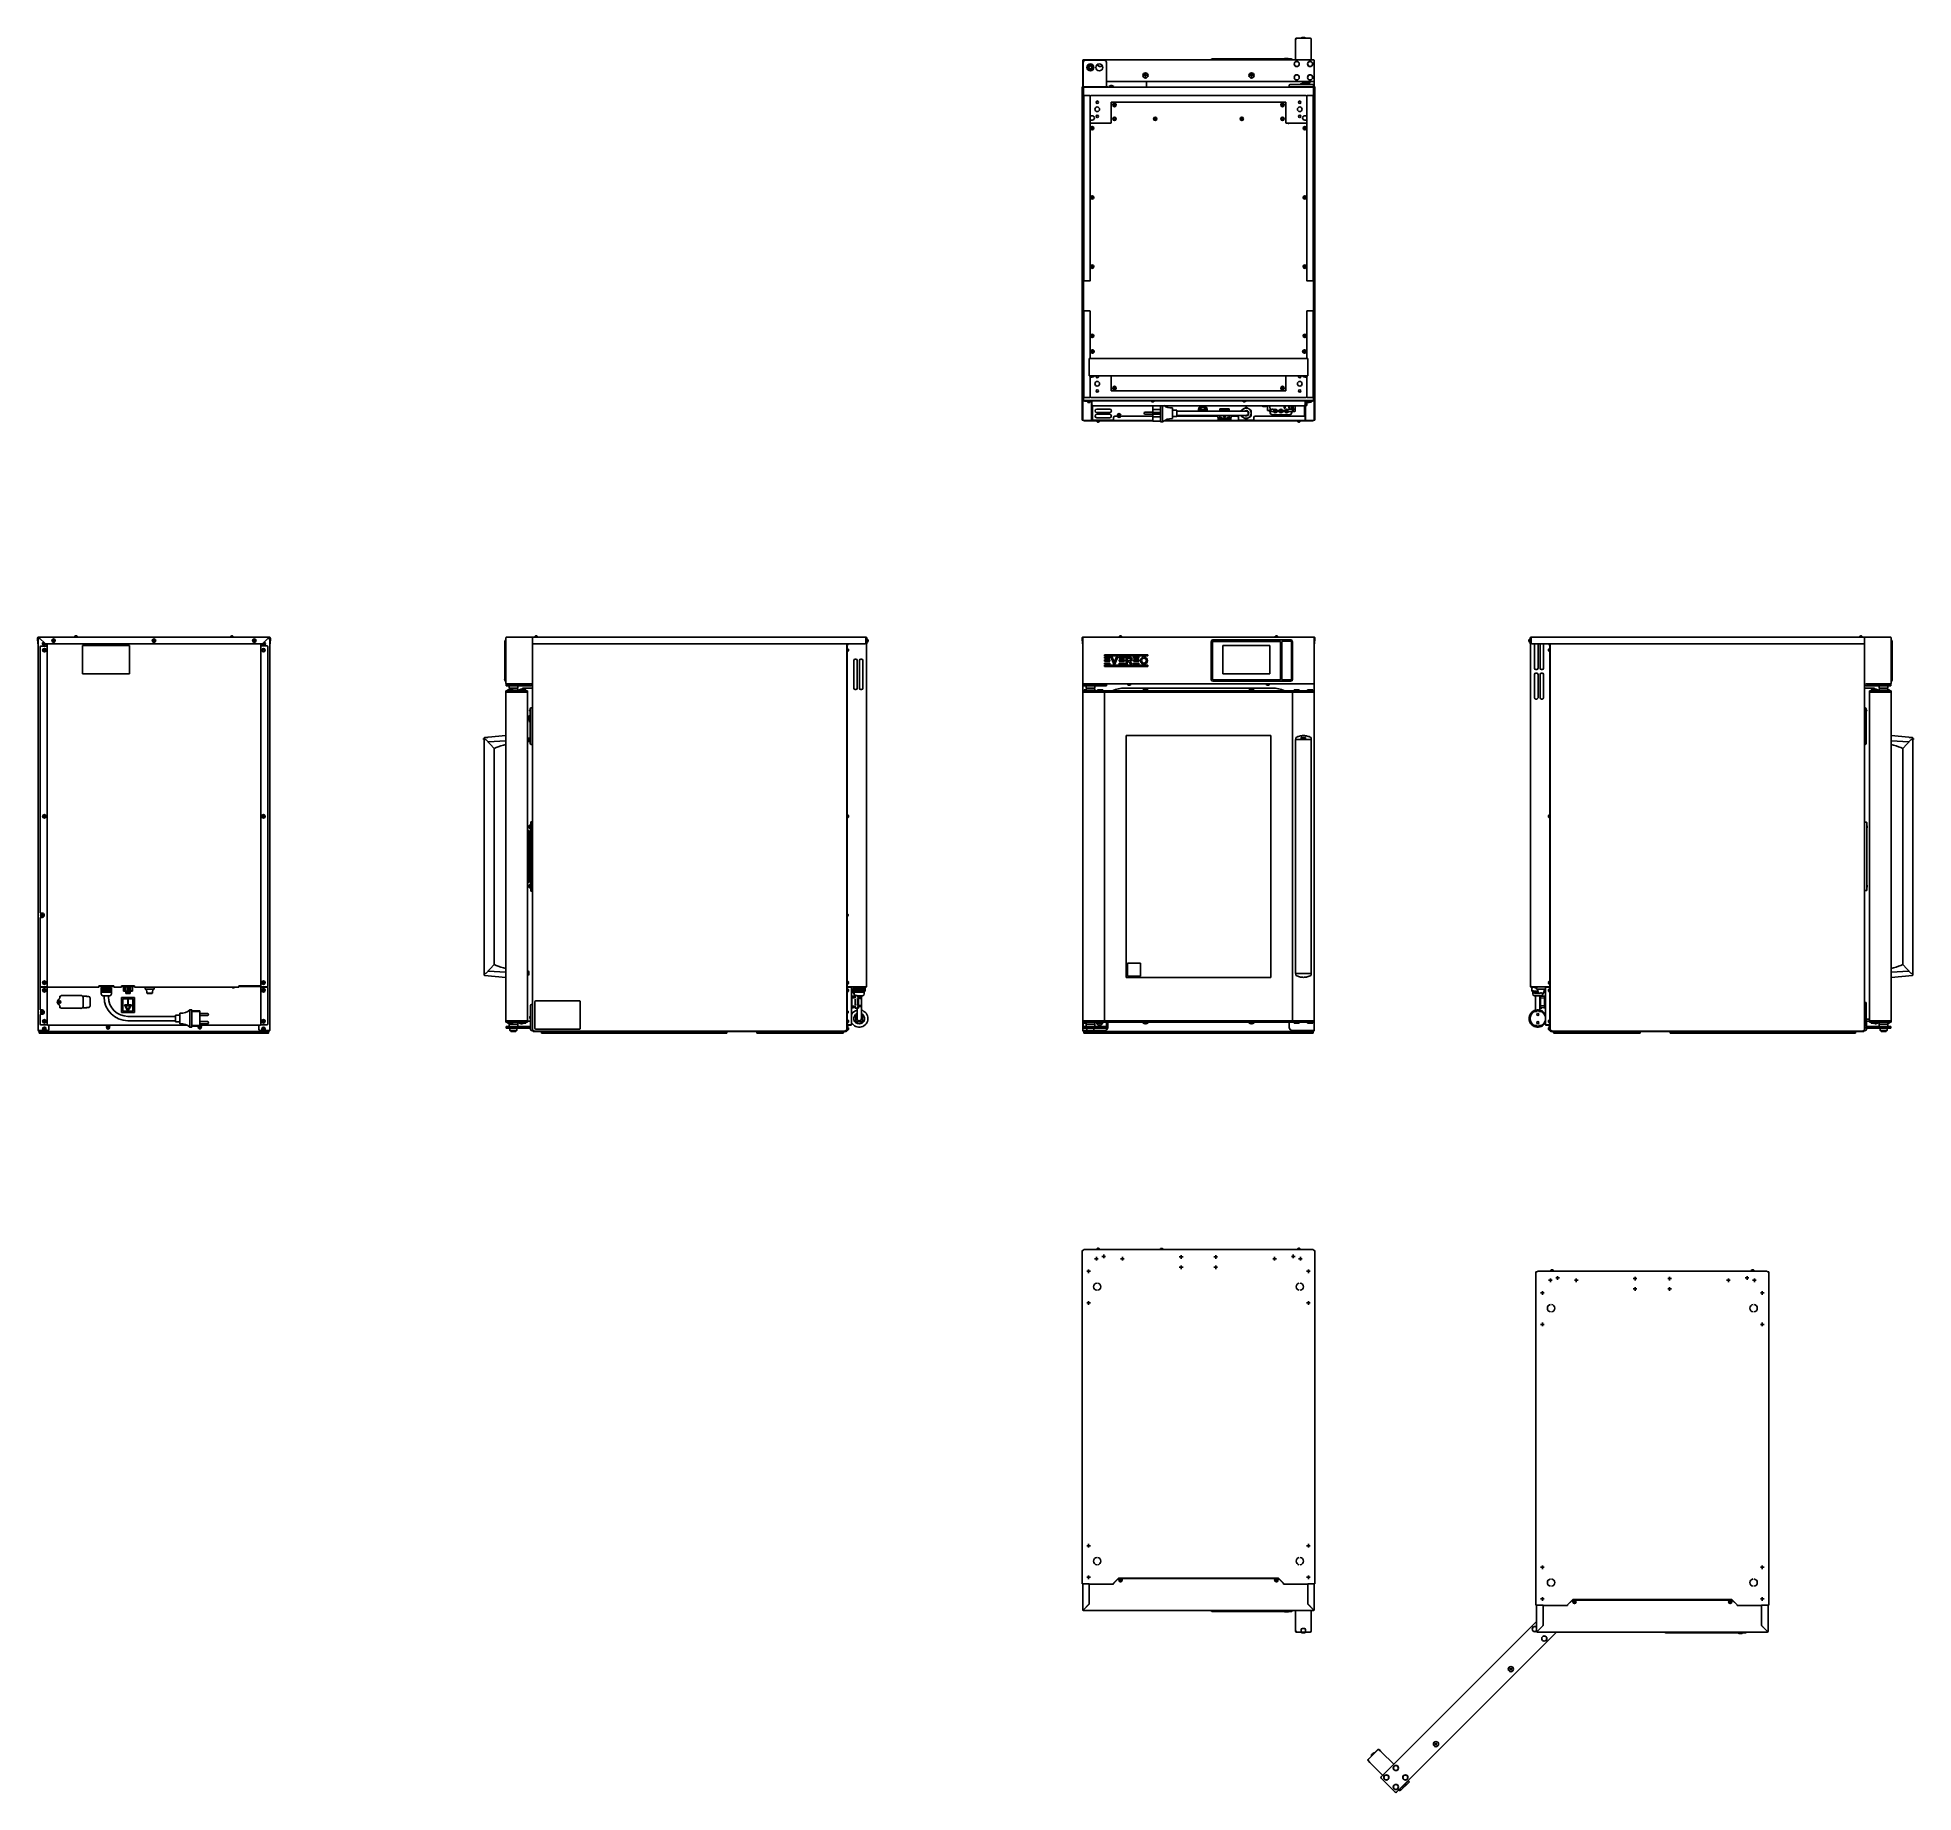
# Model space of a CAD drawing. Header units: millimetres. Extents: x -3169 to 1166, y -4146 to -91.
import ezdxf

# ---------------------------------------------------------------- set-up
doc = ezdxf.new("R2010")
doc.units = ezdxf.units.MM
doc.header["$LTSCALE"] = 23.1
doc.layers.get('0').update_dxf_attribs({"linetype": 'CONTINUOUS'})

msp = doc.modelspace()

# ---------------------------------------------------------------- linework, layer by layer
for p, q in [((-261.9, -95), (-261.9, -101.1)), ((-261.9, -97), (-261.7, -97)), ((-261.9, -143), (-261.9, -102)), ((-227.9, -93), (-259.9, -93)), ((-229.1, -93), (-258.7, -93)), ((-241, -91.4), (-246.8, -91.4)), ((-226.1, -97), (-225.9, -97)), ((-225.9, -101.1), (-225.9, -95)), ((-225.9, -143), (-225.9, -102)), ((-753.9, -144.8), (-753.9, -205)), ((-752.9, -149), (-752.9, -205)), ((-752.1, -143), (-220.7, -143)), ((-747.9, -144), (-704, -144)), ((-699, -149), (-699, -205)), ((-457.3, -142.7), (-457.3, -143)), ((-457.1, -142.3), (-457.2, -142.4)), ((-457, -142.3), (-457.1, -142.3)), ((-455.1, -141), (-457, -142.3)), ((-454.8, -141), (-288.4, -141)), ((-453, -141), (-454.6, -141)), ((-288.9, -141.3), (-288.9, -141.2)), ((-287.2, -140.2), (-288.4, -140.9)), ((-277.3, -141.7), (-288.4, -141.7)), ((-286.2, -140), (-279.5, -140)), ((-277.3, -140.9), (-278.5, -140.2)), ((-277.3, -141), (-271.4, -141)), ((-276.8, -141.2), (-276.8, -141.3)), ((-271.1, -141), (-269.2, -142.3)), ((-268.9, -142.7), (-269, -142.5)), ((-268.9, -142.7), (-268.9, -143)), ((-268.9, -142.7), (-268.9, -142.7)), ((-218.9, -144.8), (-218.9, -205)), ((-755.4, -975.2), (-755.4, -205)), ((-755.4, -205), (-754.8, -205)), ((-754.8, -205), (-754, -205)), ((-754.7, -973.2), (-754.7, -207)), ((-752.9, -205), (-754, -205)), ((-753.9, -206.7), (-753.9, -206.8)), ((-753.9, -929.2), (-753.9, -206.8)), ((-753.9, -206.8), (-753.1, -206.8)), ((-753.9, -973.2), (-753.9, -207)), ((-752.9, -205), (-752.1, -205)), ((-752.1, -205), (-695.9, -205)), ((-751.9, -205.8), (-752.1, -205.8)), ((-752.1, -208.8), (-751.9, -209)), ((-752.1, -210.2), (-751.9, -210.6)), ((-751.9, -205.8), (-751.9, -207.6)), ((-220.9, -205.8), (-751.9, -205.8)), ((-751.9, -207.6), (-751.9, -928.4)), ((-726, -205), (-726, -205)), ((-726, -205), (-726, -205)), ((-726, -205), (-726, -205)), ((-220.7, -193), (-699, -193)), ((-695.9, -205.8), (-695.9, -205)), ((-693.9, -205.3), (-693.9, -205)), ((-690.7, -202.7), (-690.7, -202.7)), ((-688.4, -202.7), (-688.4, -202.4)), ((-687.4, -202.4), (-687.4, -202.7)), ((-685.2, -202.7), (-685.2, -202.7)), ((-681.9, -205.3), (-681.9, -205)), ((-611.7, -179.5), (-611.7, -178.5)), ((-611.7, -178.5), (-610.5, -178.5)), ((-610.5, -179.5), (-611.7, -179.5)), ((-610.5, -178.5), (-609.4, -177.4)), ((-609.4, -180.5), (-610.5, -179.5)), ((-609.4, -177.4), (-609.4, -176.2)), ((-609.4, -176.2), (-608.4, -176.2)), ((-609.4, -181.7), (-609.4, -180.5)), ((-608.4, -181.7), (-609.4, -181.7)), ((-608.4, -176.2), (-608.4, -177.4)), ((-608.4, -177.4), (-607.4, -178.5)), ((-607.4, -179.5), (-608.4, -180.5)), ((-608.4, -180.5), (-608.4, -181.7)), ((-607.4, -178.5), (-606.2, -178.5)), ((-606.2, -179.5), (-607.4, -179.5)), ((-606.4, -193), (-606.4, -205.8)), ((-606.2, -178.5), (-606.2, -179.5)), ((-366.7, -179.5), (-366.7, -178.5)), ((-366.7, -178.5), (-365.5, -178.5)), ((-365.5, -179.5), (-366.7, -179.5)), ((-365.5, -178.5), (-364.4, -177.4)), ((-364.4, -180.5), (-365.5, -179.5)), ((-364.4, -177.4), (-364.4, -176.2)), ((-364.4, -176.2), (-363.4, -176.2)), ((-364.4, -181.7), (-364.4, -180.5)), ((-363.4, -181.7), (-364.4, -181.7)), ((-363.4, -176.2), (-363.4, -177.4)), ((-363.4, -177.4), (-362.4, -178.5)), ((-362.4, -179.5), (-363.4, -180.5)), ((-363.4, -180.5), (-363.4, -181.7)), ((-362.4, -178.5), (-361.2, -178.5)), ((-361.2, -179.5), (-362.4, -179.5)), ((-361.2, -178.5), (-361.2, -179.5)), ((-276.9, -205.8), (-276.9, -205)), ((-220.7, -205), (-276.9, -205)), ((-276.6, -201.9), (-276.7, -205)), ((-220.2, -200), (-274.6, -200)), ((-227.7, -205), (-269.9, -205)), ((-251, -199), (-251, -199)), ((-249.2, -199), (-249.2, -198.5)), ((-248.2, -198.5), (-248.2, -199)), ((-246.4, -199), (-246.4, -199)), ((-246.1, -193), (-246.1, -199.2)), ((-244.4, -197), (-244.4, -196.6)), ((-243.4, -196.6), (-243.4, -197)), ((-241.6, -196.2), (-241.6, -196.2)), ((-241.4, -197), (-241.4, -197)), ((-228.9, -197), (-241.4, -197)), ((-239.9, -199.7), (-239.9, -198.6)), ((-239.9, -199.3), (-233.4, -199.3)), ((-239.9, -199.5), (-232.3, -199.5)), ((-239.1, -197), (-239.1, -199.3)), ((-238.9, -193.2), (-238.9, -194.3)), ((-228.9, -194), (-238.9, -194)), ((-238.9, -199.3), (-238.9, -197)), ((-233.3, -199.5), (-233.3, -199.4)), ((-228.9, -193), (-228.9, -197)), ((-220.2, -200.5), (-221.5, -200.5)), ((-220.9, -205.8), (-220.9, -207.6)), ((-220.9, -205.8), (-220.7, -205.8)), ((-220.9, -207.6), (-220.9, -928.4)), ((-220.7, -208.8), (-220.9, -209)), ((-220.7, -210.2), (-220.9, -210.6)), ((-220.8, -200.7), (-220.8, -202.5)), ((-220.2, -200.7), (-220.8, -200.7)), ((-220.8, -201.9), (-220.7, -205)), ((-220.7, -204.2), (-220.2, -204.2)), ((-218, -205), (-220.7, -205)), ((-220.4, -200.5), (-220.4, -200)), ((-220.4, -204.2), (-220.4, -200.7)), ((-220.2, -200.5), (-220.2, -200)), ((-220.2, -204.2), (-220.2, -200.7)), ((-218.9, -206.8), (-219.7, -206.8)), ((-218.9, -206.8), (-218.9, -206.7)), ((-218.9, -929.2), (-218.9, -206.8)), ((-218.9, -207), (-218.9, -212.5)), ((-218.9, -210), (-218.9, -315)), ((-218.8, -210), (-218.9, -210)), ((-218.9, -212.5), (-218.9, -212.5)), ((-218.8, -210), (-218.8, -315)), ((-218.1, -207), (-218.1, -973.2)), ((-217.4, -205), (-218, -205)), ((-217.4, -205), (-217.4, -975.2)), ((-751.4, -652.5), (-751.4, -226.5)), ((-750.4, -225.5), (-737.4, -225.5)), ((-736.4, -226.5), (-736.4, -652.5)), ((-735.4, -225.5), (-237.4, -225.5)), ((-688.2, -241.5), (-688.2, -287.5)), ((-285.6, -240.5), (-687.2, -240.5)), ((-682.7, -247.8), (-682.7, -246.8)), ((-682.7, -246.8), (-681.4, -246.8)), ((-681.4, -247.8), (-682.7, -247.8)), ((-681.4, -246.8), (-680.9, -246.3)), ((-680.9, -248.3), (-681.4, -247.8)), ((-680.9, -246.3), (-680.9, -245)), ((-680.9, -245), (-679.9, -245)), ((-680.9, -249.6), (-680.9, -248.3)), ((-679.9, -249.6), (-680.9, -249.6)), ((-679.9, -245), (-679.9, -246.3)), ((-679.9, -246.3), (-679.4, -246.8)), ((-679.4, -247.8), (-679.9, -248.3)), ((-679.9, -248.3), (-679.9, -249.6)), ((-679.4, -246.8), (-678.1, -246.8)), ((-678.1, -247.8), (-679.4, -247.8)), ((-678.1, -246.8), (-678.1, -247.8)), ((-294.7, -247.8), (-294.7, -246.8)), ((-294.7, -246.8), (-293.4, -246.8)), ((-293.4, -247.8), (-294.7, -247.8)), ((-293.4, -246.8), (-292.9, -246.3)), ((-292.9, -248.3), (-293.4, -247.8)), ((-292.9, -246.3), (-292.9, -245)), ((-292.9, -245), (-291.9, -245)), ((-292.9, -249.6), (-292.9, -248.3)), ((-291.9, -249.6), (-292.9, -249.6)), ((-291.9, -245), (-291.9, -246.3)), ((-291.9, -246.3), (-291.4, -246.8)), ((-291.4, -247.8), (-291.9, -248.3)), ((-291.9, -248.3), (-291.9, -249.6)), ((-291.4, -246.8), (-290.1, -246.8)), ((-290.1, -247.8), (-291.4, -247.8)), ((-290.1, -246.8), (-290.1, -247.8)), ((-284.6, -287.5), (-284.6, -241.5)), ((-236.4, -226.5), (-236.4, -652.5)), ((-235.4, -225.5), (-222.4, -225.5)), ((-221.4, -226.5), (-221.4, -652.5)), ((-731.9, -272.3), (-735.9, -272.3)), ((-735.9, -282.3), (-731.9, -282.3)), ((-690.2, -289.5), (-734.4, -289.5)), ((-734.2, -301.3), (-734.2, -300.3)), ((-734.2, -300.3), (-732.9, -300.3)), ((-732.9, -301.3), (-734.2, -301.3)), ((-732.9, -300.3), (-732.4, -299.8)), ((-732.4, -301.8), (-732.9, -301.3)), ((-732.4, -299.8), (-732.4, -298.5)), ((-732.4, -298.5), (-731.4, -298.5)), ((-732.4, -303.1), (-732.4, -301.8)), ((-731.4, -303.1), (-732.4, -303.1)), ((-731.4, -298.5), (-731.4, -299.8)), ((-731.4, -299.8), (-730.9, -300.3)), ((-730.9, -301.3), (-731.4, -301.8)), ((-731.4, -301.8), (-731.4, -303.1)), ((-730.9, -300.3), (-729.6, -300.3)), ((-729.6, -301.3), (-730.9, -301.3)), ((-729.6, -300.3), (-729.6, -301.3)), ((-682.7, -279.8), (-682.7, -278.8)), ((-682.7, -278.8), (-681.4, -278.8)), ((-681.4, -279.8), (-682.7, -279.8)), ((-681.4, -278.8), (-680.9, -278.3)), ((-680.9, -280.3), (-681.4, -279.8)), ((-680.9, -278.3), (-680.9, -277)), ((-680.9, -277), (-679.9, -277)), ((-680.9, -281.6), (-680.9, -280.3)), ((-679.9, -281.6), (-680.9, -281.6)), ((-679.9, -277), (-679.9, -278.3)), ((-679.9, -278.3), (-679.4, -278.8)), ((-679.4, -279.8), (-679.9, -280.3)), ((-679.9, -280.3), (-679.9, -281.6)), ((-679.4, -278.8), (-678.1, -278.8)), ((-678.1, -279.8), (-679.4, -279.8)), ((-678.1, -278.8), (-678.1, -279.8)), ((-588.7, -279.8), (-588.7, -278.8)), ((-588.7, -278.8), (-587.4, -278.8)), ((-587.4, -279.8), (-588.7, -279.8)), ((-587.4, -278.8), (-586.9, -278.3)), ((-586.9, -280.3), (-587.4, -279.8)), ((-586.9, -278.3), (-586.9, -277)), ((-586.9, -277), (-585.9, -277)), ((-586.9, -281.6), (-586.9, -280.3)), ((-585.9, -281.6), (-586.9, -281.6)), ((-585.9, -277), (-585.9, -278.3)), ((-585.9, -278.3), (-585.4, -278.8)), ((-585.4, -279.8), (-585.9, -280.3)), ((-585.9, -280.3), (-585.9, -281.6)), ((-585.4, -278.8), (-584.1, -278.8)), ((-584.1, -279.8), (-585.4, -279.8)), ((-584.1, -278.8), (-584.1, -279.8)), ((-388.7, -279.8), (-388.7, -278.8)), ((-388.7, -278.8), (-387.4, -278.8)), ((-387.4, -279.8), (-388.7, -279.8)), ((-387.4, -278.8), (-386.9, -278.3)), ((-386.9, -280.3), (-387.4, -279.8)), ((-386.9, -278.3), (-386.9, -277)), ((-386.9, -277), (-385.9, -277)), ((-386.9, -281.6), (-386.9, -280.3)), ((-385.9, -281.6), (-386.9, -281.6)), ((-385.9, -277), (-385.9, -278.3)), ((-385.9, -278.3), (-385.4, -278.8)), ((-385.4, -279.8), (-385.9, -280.3)), ((-385.9, -280.3), (-385.9, -281.6)), ((-385.4, -278.8), (-384.1, -278.8)), ((-384.1, -279.8), (-385.4, -279.8)), ((-384.1, -278.8), (-384.1, -279.8)), ((-294.7, -279.8), (-294.7, -278.8)), ((-294.7, -278.8), (-293.4, -278.8)), ((-293.4, -279.8), (-294.7, -279.8)), ((-293.4, -278.8), (-292.9, -278.3)), ((-292.9, -280.3), (-293.4, -279.8)), ((-292.9, -278.3), (-292.9, -277)), ((-292.9, -277), (-291.9, -277)), ((-292.9, -281.6), (-292.9, -280.3)), ((-291.9, -281.6), (-292.9, -281.6)), ((-291.9, -277), (-291.9, -278.3)), ((-291.9, -278.3), (-291.4, -278.8)), ((-291.4, -279.8), (-291.9, -280.3)), ((-291.9, -280.3), (-291.9, -281.6)), ((-291.4, -278.8), (-290.1, -278.8)), ((-290.1, -279.8), (-291.4, -279.8)), ((-290.1, -278.8), (-290.1, -279.8)), ((-238.4, -289.5), (-282.6, -289.5)), ((-243.2, -300.3), (-241.9, -300.3)), ((-243.2, -301.3), (-243.2, -300.3)), ((-241.9, -301.3), (-243.2, -301.3)), ((-241.9, -300.3), (-241.4, -299.8)), ((-241.4, -301.8), (-241.9, -301.3)), ((-241.4, -298.5), (-240.4, -298.5)), ((-241.4, -299.8), (-241.4, -298.5)), ((-241.4, -303.1), (-241.4, -301.8)), ((-240.4, -303.1), (-241.4, -303.1)), ((-236.9, -272.3), (-240.9, -272.3)), ((-240.9, -282.3), (-236.9, -282.3)), ((-240.4, -298.5), (-240.4, -299.8)), ((-240.4, -299.8), (-239.9, -300.3)), ((-239.9, -301.3), (-240.4, -301.8)), ((-240.4, -301.8), (-240.4, -303.1)), ((-239.9, -300.3), (-238.6, -300.3)), ((-238.6, -301.3), (-239.9, -301.3)), ((-238.6, -300.3), (-238.6, -301.3)), ((-218.9, -312.5), (-218.9, -312.5)), ((-218.9, -312.5), (-218.9, -973.2)), ((-218.8, -315), (-218.9, -315)), ((-734.2, -461.3), (-734.2, -460.3)), ((-734.2, -460.3), (-732.9, -460.3)), ((-732.9, -461.3), (-734.2, -461.3)), ((-732.9, -460.3), (-732.4, -459.8)), ((-732.4, -461.8), (-732.9, -461.3)), ((-732.4, -459.8), (-732.4, -458.5)), ((-732.4, -458.5), (-731.4, -458.5)), ((-732.4, -463.1), (-732.4, -461.8)), ((-731.4, -463.1), (-732.4, -463.1)), ((-731.4, -458.5), (-731.4, -459.8)), ((-731.4, -459.8), (-730.9, -460.3)), ((-730.9, -461.3), (-731.4, -461.8)), ((-731.4, -461.8), (-731.4, -463.1)), ((-730.9, -460.3), (-729.6, -460.3)), ((-729.6, -461.3), (-730.9, -461.3)), ((-729.6, -460.3), (-729.6, -461.3)), ((-243.2, -460.3), (-241.9, -460.3)), ((-243.2, -461.3), (-243.2, -460.3)), ((-241.9, -461.3), (-243.2, -461.3)), ((-241.9, -460.3), (-241.4, -459.8)), ((-241.4, -461.8), (-241.9, -461.3)), ((-241.4, -458.5), (-240.4, -458.5)), ((-241.4, -459.8), (-241.4, -458.5)), ((-241.4, -463.1), (-241.4, -461.8)), ((-240.4, -463.1), (-241.4, -463.1)), ((-240.4, -458.5), (-240.4, -459.8)), ((-240.4, -459.8), (-239.9, -460.3)), ((-239.9, -461.3), (-240.4, -461.8)), ((-240.4, -461.8), (-240.4, -463.1)), ((-239.9, -460.3), (-238.6, -460.3)), ((-238.6, -461.3), (-239.9, -461.3)), ((-238.6, -460.3), (-238.6, -461.3)), ((-734.2, -621.3), (-734.2, -620.3)), ((-734.2, -620.3), (-732.9, -620.3)), ((-732.9, -621.3), (-734.2, -621.3)), ((-732.9, -620.3), (-732.4, -619.8)), ((-732.4, -621.8), (-732.9, -621.3)), ((-732.4, -619.8), (-732.4, -618.5)), ((-732.4, -618.5), (-731.4, -618.5)), ((-732.4, -623.1), (-732.4, -621.8)), ((-731.4, -623.1), (-732.4, -623.1)), ((-731.4, -618.5), (-731.4, -619.8)), ((-731.4, -619.8), (-730.9, -620.3)), ((-730.9, -621.3), (-731.4, -621.8)), ((-731.4, -621.8), (-731.4, -623.1)), ((-730.9, -620.3), (-729.6, -620.3)), ((-729.6, -621.3), (-730.9, -621.3)), ((-729.6, -620.3), (-729.6, -621.3)), ((-243.2, -620.3), (-241.9, -620.3)), ((-243.2, -621.3), (-243.2, -620.3)), ((-241.9, -621.3), (-243.2, -621.3)), ((-241.9, -620.3), (-241.4, -619.8)), ((-241.4, -621.8), (-241.9, -621.3)), ((-241.4, -618.5), (-240.4, -618.5)), ((-241.4, -619.8), (-241.4, -618.5)), ((-241.4, -623.1), (-241.4, -621.8)), ((-240.4, -623.1), (-241.4, -623.1)), ((-240.4, -618.5), (-240.4, -619.8)), ((-240.4, -619.8), (-239.9, -620.3)), ((-239.9, -621.3), (-240.4, -621.8)), ((-240.4, -621.8), (-240.4, -623.1)), ((-239.9, -620.3), (-238.6, -620.3)), ((-238.6, -621.3), (-239.9, -621.3)), ((-238.6, -620.3), (-238.6, -621.3)), ((-737.4, -653.5), (-750.4, -653.5)), ((-222.4, -653.5), (-235.4, -653.5)), ((-751.4, -922), (-751.4, -724)), ((-750.4, -723), (-737.4, -723)), ((-736.4, -724), (-736.4, -832.8)), ((-236.4, -832.8), (-236.4, -724)), ((-235.4, -723), (-222.4, -723)), ((-221.4, -724), (-221.4, -922)), ((-734.2, -781.3), (-734.2, -780.3)), ((-734.2, -780.3), (-732.9, -780.3)), ((-732.9, -780.3), (-732.4, -779.8)), ((-732.4, -779.8), (-732.4, -778.5)), ((-732.4, -778.5), (-731.4, -778.5)), ((-731.4, -778.5), (-731.4, -779.8)), ((-731.4, -779.8), (-730.9, -780.3)), ((-730.9, -780.3), (-729.6, -780.3)), ((-729.6, -780.3), (-729.6, -781.3)), ((-243.2, -780.3), (-241.9, -780.3)), ((-243.2, -781.3), (-243.2, -780.3)), ((-241.9, -780.3), (-241.4, -779.8)), ((-241.4, -778.5), (-240.4, -778.5)), ((-241.4, -779.8), (-241.4, -778.5)), ((-240.4, -778.5), (-240.4, -779.8)), ((-240.4, -779.8), (-239.9, -780.3)), ((-239.9, -780.3), (-238.6, -780.3)), ((-238.6, -780.3), (-238.6, -781.3)), ((-732.9, -781.3), (-734.2, -781.3)), ((-733.4, -816.3), (-732.1, -816.3)), ((-733.4, -817.3), (-733.4, -816.3)), ((-732.1, -817.3), (-733.4, -817.3)), ((-732.4, -781.8), (-732.9, -781.3)), ((-732.4, -783.1), (-732.4, -781.8)), ((-731.4, -783.1), (-732.4, -783.1)), ((-732.1, -816.3), (-731.6, -815.8)), ((-731.6, -817.8), (-732.1, -817.3)), ((-731.6, -814.5), (-730.6, -814.5)), ((-731.6, -815.8), (-731.6, -814.5)), ((-731.6, -819.1), (-731.6, -817.8)), ((-730.6, -819.1), (-731.6, -819.1)), ((-730.9, -781.3), (-731.4, -781.8)), ((-731.4, -781.8), (-731.4, -783.1)), ((-729.6, -781.3), (-730.9, -781.3)), ((-730.6, -814.5), (-730.6, -815.8)), ((-730.6, -815.8), (-730.1, -816.3)), ((-730.1, -817.3), (-730.6, -817.8)), ((-730.6, -817.8), (-730.6, -819.1)), ((-730.1, -816.3), (-728.8, -816.3)), ((-728.8, -817.3), (-730.1, -817.3)), ((-728.8, -816.3), (-728.8, -817.3)), ((-244, -816.3), (-242.7, -816.3)), ((-244, -817.3), (-244, -816.3)), ((-242.7, -817.3), (-244, -817.3)), ((-241.9, -781.3), (-243.2, -781.3)), ((-242.7, -816.3), (-242.2, -815.8)), ((-242.2, -817.8), (-242.7, -817.3)), ((-242.2, -814.5), (-241.2, -814.5)), ((-242.2, -815.8), (-242.2, -814.5)), ((-242.2, -819.1), (-242.2, -817.8)), ((-241.2, -819.1), (-242.2, -819.1)), ((-241.4, -781.8), (-241.9, -781.3)), ((-241.4, -783.1), (-241.4, -781.8)), ((-240.4, -783.1), (-241.4, -783.1)), ((-241.2, -814.5), (-241.2, -815.8)), ((-241.2, -815.8), (-240.7, -816.3)), ((-240.7, -817.3), (-241.2, -817.8)), ((-241.2, -817.8), (-241.2, -819.1)), ((-240.7, -816.3), (-239.4, -816.3)), ((-239.4, -817.3), (-240.7, -817.3)), ((-239.9, -781.3), (-240.4, -781.8)), ((-240.4, -781.8), (-240.4, -783.1)), ((-238.6, -781.3), (-239.9, -781.3)), ((-239.4, -816.3), (-239.4, -817.3)), ((-738.9, -832.8), (-233.9, -832.8)), ((-738.9, -872.8), (-738.9, -832.8)), ((-233.9, -872.8), (-233.9, -832.8)), ((-738.9, -872.8), (-233.9, -872.8)), ((-736.4, -872.8), (-736.4, -922)), ((-735.9, -876.3), (-731.9, -876.3)), ((-722.7, -873.7), (-722.4, -873.3)), ((-688.2, -872.8), (-688.2, -907)), ((-687.2, -908), (-285.6, -908)), ((-682.7, -900.8), (-681.4, -900.8)), ((-682.7, -901.8), (-682.7, -900.8)), ((-681.4, -901.8), (-682.7, -901.8)), ((-681.4, -900.8), (-680.9, -900.3)), ((-680.9, -902.3), (-681.4, -901.8)), ((-680.9, -899), (-679.9, -899)), ((-680.9, -900.3), (-680.9, -899)), ((-680.9, -903.6), (-680.9, -902.3)), ((-679.9, -903.6), (-680.9, -903.6)), ((-679.9, -899), (-679.9, -900.3)), ((-679.9, -900.3), (-679.4, -900.8)), ((-679.4, -901.8), (-679.9, -902.3)), ((-679.9, -902.3), (-679.9, -903.6)), ((-679.4, -900.8), (-678.1, -900.8)), ((-678.1, -901.8), (-679.4, -901.8)), ((-678.1, -900.8), (-678.1, -901.8)), ((-294.7, -900.8), (-293.4, -900.8)), ((-294.7, -901.8), (-294.7, -900.8)), ((-293.4, -901.8), (-294.7, -901.8)), ((-293.4, -900.8), (-292.9, -900.3)), ((-292.9, -902.3), (-293.4, -901.8)), ((-292.9, -899), (-291.9, -899)), ((-292.9, -900.3), (-292.9, -899)), ((-292.9, -903.6), (-292.9, -902.3)), ((-291.9, -903.6), (-292.9, -903.6)), ((-291.9, -899), (-291.9, -900.3)), ((-291.9, -900.3), (-291.4, -900.8)), ((-291.4, -901.8), (-291.9, -902.3)), ((-291.9, -902.3), (-291.9, -903.6)), ((-291.4, -900.8), (-290.1, -900.8)), ((-290.1, -901.8), (-291.4, -901.8)), ((-290.1, -900.8), (-290.1, -901.8)), ((-284.6, -907), (-284.6, -872.8)), ((-250.1, -873.7), (-250.4, -873.3)), ((-240.9, -876.3), (-236.9, -876.3)), ((-236.4, -872.8), (-236.4, -922)), ((-753.9, -928.2), (-753.1, -928.2)), ((-753.1, -929.2), (-753.1, -928.2)), ((-752.1, -924.7), (-751.9, -924.4)), ((-752.1, -929.4), (-751.9, -929.4)), ((-752.1, -930.2), (-752.1, -929.4)), ((-751.9, -930.2), (-752.1, -930.2)), ((-596.4, -931), (-752.1, -931)), ((-751.9, -930.2), (-751.9, -928.4)), ((-220.9, -930.2), (-751.9, -930.2)), ((-737.4, -923), (-750.4, -923)), ((-749.5, -931.8), (-749.5, -931)), ((-743.2, -931.8), (-749.5, -931.8)), ((-743.6, -932.2), (-743.6, -932.4)), ((-736, -931.8), (-743.2, -931.8)), ((-741.9, -934.2), (-741.9, -934.2)), ((-741.2, -931.2), (-741.2, -931)), ((-740.1, -934.8), (-740.1, -934.2)), ((-739.1, -934.2), (-739.1, -934.8)), ((-738, -931.2), (-738, -931)), ((-737.3, -934.2), (-737.3, -934.2)), ((-734.3, -931.8), (-736, -931.8)), ((-735.6, -932.2), (-735.6, -932.4)), ((-237.4, -923), (-735.4, -923)), ((-733.3, -931.3), (-733.3, -931)), ((-733.3, -932.8), (-733.3, -974.3)), ((-732.5, -940.2), (-733.3, -940.2)), ((-732.5, -932.8), (-732.5, -931)), ((-732.5, -940.2), (-732.5, -933)), ((-732.5, -941.6), (-732.5, -974.3)), ((-731.5, -942), (-241.3, -942)), ((-731.5, -942.4), (-731.5, -975.3)), ((-728.9, -930.2), (-728.9, -931)), ((-725.9, -930.2), (-725.9, -931)), ((-721.5, -950), (-691.5, -950)), ((-596.4, -930.6), (-596.4, -930.8)), ((-594.7, -932.6), (-594.7, -932.6)), ((-592.9, -933.2), (-592.9, -932.6)), ((-592.3, -942), (-592.3, -977.5)), ((-574.3, -951.2), (-592.3, -951.2)), ((-591.9, -932.6), (-591.9, -933.2)), ((-590.1, -932.6), (-590.1, -932.6)), ((-588.4, -930.6), (-588.4, -930.8)), ((-384.5, -931), (-588.4, -931)), ((-574.3, -942), (-574.3, -979.5)), ((-569.3, -942), (-569.3, -979.5)), ((-546.3, -970.9), (-546.3, -948)), ((-546.3, -952), (-536.3, -952)), ((-536.3, -952), (-536.3, -967)), ((-469.9, -951.2), (-482.9, -951.2)), ((-482.9, -953.2), (-469.9, -953.2)), ((-441.3, -942), (-441.3, -942.1)), ((-411.3, -942.1), (-441.3, -942.1)), ((-415.8, -949.5), (-436.8, -949.5)), ((-436.8, -949.5), (-436.8, -954.5)), ((-432.6, -953.5), (-436.8, -953.5)), ((-432.6, -949.5), (-432.6, -953.5)), ((-428.4, -949.5), (-428.4, -953.5)), ((-424.2, -953.5), (-428.4, -953.5)), ((-424.2, -949.5), (-424.2, -953.5)), ((-420, -949.5), (-420, -953.5)), ((-415.8, -953.5), (-420, -953.5)), ((-415.8, -949.5), (-415.8, -954.5)), ((-411.3, -942), (-411.3, -942.1)), ((-386, -951.4), (-387.1, -952.1)), ((-386, -951.4), (-386, -951.5)), ((-385.8, -951.4), (-386, -951.5)), ((-385.6, -951.2), (-385.8, -951.3)), ((-385.8, -951.3), (-385.8, -951.4)), ((-385.6, -951.2), (-385.5, -951.3)), ((-385.4, -951.2), (-385.5, -951.3)), ((-385.2, -950.9), (-385.4, -951.1)), ((-385.4, -951.1), (-385.4, -951.2)), ((-385.2, -950.9), (-385.1, -951)), ((-384.9, -950.9), (-385.1, -951)), ((-384.7, -950.7), (-385, -950.8)), ((-385, -950.8), (-384.9, -950.9)), ((-384.7, -950.7), (-384.7, -950.8)), ((-384.5, -950.7), (-384.7, -950.8)), ((-384.5, -930.6), (-384.5, -930.8)), ((-384.3, -950.4), (-384.5, -950.6)), ((-384.5, -950.6), (-384.5, -950.7)), ((-384.3, -950.4), (-384.2, -950.5)), ((-384.1, -950.4), (-384.2, -950.5)), ((-383.9, -950.2), (-384.1, -950.3)), ((-384.1, -950.3), (-384.1, -950.4)), ((-383.9, -950.2), (-383.8, -950.3)), ((-383.6, -950.2), (-383.8, -950.3)), ((-383.4, -949.9), (-383.7, -950.1)), ((-383.7, -950.1), (-383.6, -950.2)), ((-383.4, -949.9), (-383.4, -950)), ((-383, -949.7), (-383.2, -949.8)), ((-383.2, -949.8), (-383.2, -949.9)), ((-382.8, -932.6), (-382.8, -932.6)), ((-382.6, -949.4), (-382.8, -949.6)), ((-382.1, -949.2), (-382.4, -949.3)), ((-381.7, -948.9), (-381.9, -949.1)), ((-381.3, -948.7), (-381.5, -948.8)), ((-381.2, -948.8), (-381.3, -948.7)), ((-380.8, -948.4), (-381.1, -948.6)), ((-381, -948.7), (-381.1, -948.6)), ((-381, -933.2), (-381, -932.6)), ((-380.8, -948.5), (-380.8, -948.4)), ((-380.6, -948.4), (-380.8, -948.5)), ((-380.4, -948.2), (-380.7, -948.3)), ((-380.6, -948.4), (-380.7, -948.3)), ((-380.3, -948.3), (-380.4, -948.2)), ((-380.2, -948.2), (-380.3, -948.3)), ((-380, -947.9), (-380.2, -948.1)), ((-380.2, -948.2), (-380.2, -948.1)), ((-380, -932.6), (-380, -933.2)), ((-379.9, -948), (-380, -947.9)), ((-379.7, -947.9), (-379.9, -948)), ((-379.5, -947.7), (-379.8, -947.8)), ((-379.7, -947.9), (-379.8, -947.8)), ((-379.5, -947.8), (-379.5, -947.7)), ((-379.3, -947.7), (-379.5, -947.8)), ((-379.1, -947.4), (-379.4, -947.6)), ((-379.3, -947.7), (-379.4, -947.6)), ((-379, -947.5), (-379.1, -947.4)), ((-378.9, -947.4), (-379, -947.5)), ((-378.7, -947.2), (-378.9, -947.3)), ((-378.9, -947.4), (-378.9, -947.3)), ((-378.6, -947.3), (-378.7, -947.2)), ((-378.4, -947.2), (-378.6, -947.3)), ((-378.2, -946.9), (-378.5, -947.1)), ((-378.4, -947.2), (-378.5, -947.1)), ((-378.2, -932.6), (-378.2, -932.6)), ((-378.2, -947), (-378.2, -946.9)), ((-378, -946.9), (-378.2, -947)), ((-377.8, -946.7), (-378.1, -946.8)), ((-378, -946.9), (-378.1, -946.8)), ((-377.7, -946.8), (-377.8, -946.7)), ((-377.6, -946.7), (-377.7, -946.8)), ((-377.3, -946.4), (-377.6, -946.6)), ((-377.6, -946.7), (-377.6, -946.6)), ((-376.5, -930.6), (-376.5, -930.8)), ((-243.9, -931), (-376.5, -931)), ((-374.2, -947), (-375.3, -946.4)), ((-374.2, -947), (-374.3, -947.1)), ((-374.1, -947.2), (-374.3, -947.1)), ((-374, -947.1), (-374.1, -947.2)), ((-373.8, -947.3), (-374, -947.1)), ((-373.8, -947.3), (-373.8, -947.4)), ((-373.7, -947.5), (-373.8, -947.4)), ((-373.6, -947.4), (-373.7, -947.5)), ((-373.4, -947.5), (-373.6, -947.4)), ((-373.4, -947.5), (-373.4, -947.6)), ((-373.2, -947.7), (-373.4, -947.6)), ((-372.9, -947.8), (-373.2, -947.6)), ((-373.2, -947.6), (-373.2, -947.7)), ((-372.9, -947.8), (-373, -947.9)), ((-372.8, -948), (-373, -947.9)), ((-372.7, -947.9), (-372.8, -948)), ((-372.5, -948), (-372.7, -947.9)), ((-372.5, -948), (-372.5, -948.1)), ((-372.4, -948.2), (-372.5, -948.1)), ((-372.3, -948.1), (-372.4, -948.2)), ((-372.1, -948.3), (-372.3, -948.1)), ((-372.1, -948.3), (-372.1, -948.4)), ((-371.9, -948.5), (-372.1, -948.4)), ((-371.6, -948.5), (-371.9, -948.4)), ((-371.9, -948.4), (-371.9, -948.5)), ((-371.6, -948.5), (-371.7, -948.6)), ((-371.4, -948.6), (-371.5, -948.7)), ((-371.2, -948.8), (-371.4, -948.6)), ((-371.2, -948.8), (-371.2, -948.8)), ((-370.8, -949), (-371, -948.9)), ((-371, -948.9), (-371, -948.9)), ((-370.3, -949.3), (-370.6, -949.1)), ((-369.9, -949.5), (-370.1, -949.4)), ((-369.9, -949.6), (-369.9, -949.5)), ((-369.5, -949.8), (-369.7, -949.6)), ((-369.7, -949.7), (-369.7, -949.6)), ((-369.5, -949.8), (-369.5, -949.8)), ((-369, -950), (-369.3, -949.9)), ((-369.3, -950), (-369.3, -949.9)), ((-369.1, -950.1), (-369, -950)), ((-368.9, -950.2), (-369.1, -950.1)), ((-368.6, -950.3), (-368.9, -950.1)), ((-368.9, -950.2), (-368.9, -950.1)), ((-368.6, -950.4), (-368.6, -950.3)), ((-368.5, -950.5), (-368.6, -950.4)), ((-368.5, -950.5), (-368.4, -950.4)), ((-368.2, -950.5), (-368.4, -950.4)), ((-368.2, -950.6), (-368.2, -950.5)), ((-368, -950.7), (-368.2, -950.6)), ((-367.7, -950.8), (-368, -950.6)), ((-368, -950.7), (-368, -950.6)), ((-367.8, -950.9), (-367.7, -950.8)), ((-367.6, -951), (-367.8, -950.9)), ((-367.3, -951), (-367.6, -950.9)), ((-367.6, -951), (-367.6, -950.9)), ((-367.3, -951.1), (-367.3, -951)), ((-367.2, -951.2), (-367.3, -951.1)), ((-367.2, -951.2), (-367.1, -951.1)), ((-366.9, -951.3), (-367.1, -951.1)), ((-366.9, -951.4), (-366.9, -951.3)), ((-366.7, -951.5), (-366.9, -951.4)), ((-366.4, -951.5), (-366.7, -951.4)), ((-366.7, -951.5), (-366.7, -951.4)), ((-366.5, -951.6), (-366.4, -951.5)), ((-366.3, -951.7), (-366.5, -951.6)), ((-366, -951.8), (-366.3, -951.6)), ((-366.3, -951.7), (-366.3, -951.6)), ((-366, -951.9), (-366, -951.8)), ((-365.9, -952), (-366, -951.9)), ((-365.9, -952), (-365.8, -951.9)), ((-365.5, -952.1), (-365.8, -951.9)), ((-338.9, -942.2), (-331, -942.2)), ((-338.9, -942.2), (-338.9, -942.7)), ((-337.9, -943.7), (-330.2, -943.7)), ((-331, -942.2), (-330.9, -942)), ((-329.2, -942.8), (-329.1, -942)), ((-326.9, -952.2), (-327.3, -942)), ((-319.3, -953.2), (-326, -953.2)), ((-322.6, -953.2), (-322.5, -954.2)), ((-320.9, -952.2), (-321.3, -942)), ((-318.6, -951.4), (-318.8, -952.7)), ((-317.1, -950.2), (-314.2, -950.2)), ((-312.3, -951.8), (-311.9, -953.7)), ((-279.8, -953.2), (-312, -953.2)), ((-310.9, -950.9), (-306.9, -950.9)), ((-297.9, -950.9), (-293.9, -950.9)), ((-288.6, -942), (-288.4, -946.9)), ((-287.7, -947.7), (-287.1, -947.7)), ((-286.4, -947), (-286.1, -942)), ((-286.1, -942.4), (-277.7, -942.4)), ((-284.9, -950.9), (-280.9, -950.9)), ((-279.6, -951.8), (-279.9, -953.7)), ((-277.7, -942), (-277.5, -947)), ((-277.6, -950.2), (-269.2, -950.2)), ((-276.7, -947.7), (-276.1, -947.7)), ((-275.2, -942), (-275.4, -946.9)), ((-270.8, -950.2), (-270.5, -942)), ((-270.5, -943.1), (-270.6, -950.2)), ((-270.4, -942.2), (-269.8, -942.2)), ((-270.4, -942.8), (-270.4, -942.2)), ((-269.5, -942.2), (-263.1, -942.2)), ((-269.3, -942.4), (-269.2, -950.2)), ((-269.2, -950.2), (-269.3, -954.2)), ((-268.7, -950.2), (-269.2, -950.2)), ((-269.2, -950.2), (-269.2, -950.2)), ((-268.4, -953.2), (-268.8, -953.2)), ((-267.4, -952.2), (-267.4, -942.2)), ((-262.9, -950.2), (-267.2, -950.2)), ((-265, -942), (-265, -942.2)), ((-263.1, -942.2), (-262.9, -950.2)), ((-262.9, -950.2), (-263.1, -954.2)), ((-246.9, -930.2), (-246.9, -931)), ((-245.5, -930.2), (-245.5, -931)), ((-243.9, -930.2), (-243.9, -931)), ((-243.9, -931), (-220.7, -931)), ((-241.3, -942.4), (-241.3, -966.1)), ((-241.2, -944), (-241.2, -966.1)), ((-240.3, -941.8), (-240.5, -941.8)), ((-240.5, -944), (-240.5, -966.1)), ((-240.3, -940.2), (-240.3, -933)), ((-240.3, -940.2), (-239.5, -940.2)), ((-240.3, -941.6), (-240.3, -966.1)), ((-239.5, -932.8), (-239.5, -974.3)), ((-236.4, -941.8), (-239.5, -941.8)), ((-238.5, -931.8), (-237.2, -931.8)), ((-237.2, -931.4), (-237.2, -931.6)), ((-237.2, -932.2), (-237.2, -932.4)), ((-236.4, -941.8), (-236.4, -933.5)), ((-235.5, -933.4), (-235.5, -933.4)), ((-235.5, -934.2), (-235.5, -934.2)), ((-222.4, -923), (-235.4, -923)), ((-233.7, -934), (-233.7, -933.4)), ((-233.7, -934.8), (-233.7, -934.2)), ((-232.7, -933.4), (-232.7, -934)), ((-232.7, -934.2), (-232.7, -934.8)), ((-230.9, -933.4), (-230.9, -933.4)), ((-230.9, -934.2), (-230.9, -934.2)), ((-229.2, -931.4), (-229.2, -931.6)), ((-223.3, -931.8), (-229.2, -931.8)), ((-229.2, -932.2), (-229.2, -932.4)), ((-228.4, -934), (-228.4, -933.4)), ((-227.4, -933.4), (-227.4, -934)), ((-225.6, -933.4), (-225.6, -933.4)), ((-223.3, -931.8), (-223.3, -931)), ((-220.7, -924.7), (-220.9, -924.4)), ((-220.9, -930.2), (-220.9, -928.4)), ((-220.9, -929.4), (-220.7, -929.4)), ((-220.9, -930.2), (-220.7, -930.2)), ((-220.7, -930.2), (-220.7, -929.4)), ((-218.9, -928.2), (-219.7, -928.2)), ((-219.7, -929.2), (-219.7, -928.2)), ((-755.4, -975.2), (-754.8, -975.2)), ((-752.6, -975.2), (-754.8, -975.2)), ((-592.3, -976.2), (-750.6, -976.2)), ((-750.6, -977), (-750.6, -976.2)), ((-592.3, -977), (-750.6, -977)), ((-733.3, -974.3), (-732.5, -974.3)), ((-732.5, -975.8), (-732.1, -975.1)), ((-731.5, -975.3), (-682.5, -975.3)), ((-592.3, -976.1), (-731.5, -976.1)), ((-722.3, -977.4), (-722.3, -977.6)), ((-691.5, -958), (-721.5, -958)), ((-721.5, -962), (-691.5, -962)), ((-691.5, -970), (-721.5, -970)), ((-720.6, -979.4), (-720.6, -979.4)), ((-719.9, -976.2), (-719.9, -976.1)), ((-718.8, -980), (-718.8, -979.4)), ((-717.8, -979.4), (-717.8, -980)), ((-716.7, -976.2), (-716.7, -976.1)), ((-716, -979.4), (-716, -979.4)), ((-714.3, -977.4), (-714.3, -977.6)), ((-682.5, -969.1), (-682.5, -976.1)), ((-676.2, -966.1), (-679.5, -966.1)), ((-672.2, -963.7), (-670.9, -963.7)), ((-672.2, -964.7), (-672.2, -963.7)), ((-670.9, -964.7), (-672.2, -964.7)), ((-670.9, -963.7), (-670.4, -963.2)), ((-670.4, -965.2), (-670.9, -964.7)), ((-670.4, -961.9), (-669.4, -961.9)), ((-670.4, -963.2), (-670.4, -961.9)), ((-670.4, -966.5), (-670.4, -965.2)), ((-669.4, -966.5), (-670.4, -966.5)), ((-669.4, -961.9), (-669.4, -963.2)), ((-669.4, -963.2), (-668.9, -963.7)), ((-668.9, -964.7), (-669.4, -965.2)), ((-669.4, -965.2), (-669.4, -966.5)), ((-668.9, -963.7), (-667.6, -963.7)), ((-667.6, -964.7), (-668.9, -964.7)), ((-667.6, -963.7), (-667.6, -964.7)), ((-592.3, -966.1), (-663.6, -966.1)), ((-592.3, -957.1), (-609.9, -957.1)), ((-592.3, -961.9), (-609.9, -961.9)), ((-592.3, -957.5), (-574.3, -957.5)), ((-592.3, -961.5), (-574.3, -961.5)), ((-574.3, -967.7), (-592.3, -967.7)), ((-574.3, -977.5), (-592.3, -977.5)), ((-569.3, -979.5), (-574.3, -979.5)), ((-488.4, -977), (-566.1, -977)), ((-564.8, -976.2), (-484.4, -976.2)), ((-241.3, -976.1), (-564.7, -976.1)), ((-546.3, -967), (-536.3, -967)), ((-536.3, -954.5), (-376.3, -954.5)), ((-536.3, -964.5), (-376.3, -964.5)), ((-444.3, -966.1), (-536.3, -966.1)), ((-222.2, -977), (-488.4, -977)), ((-484.4, -976.2), (-222.2, -976.2)), ((-441.3, -969.1), (-441.3, -976.1)), ((-441.3, -975.3), (-411.3, -975.3)), ((-436.8, -964.5), (-436.8, -973.5)), ((-432.6, -969.4), (-436.8, -969.4)), ((-415.8, -973.5), (-436.8, -973.5)), ((-432.6, -973.5), (-432.6, -969.4)), ((-430.9, -964.5), (-426.3, -967.1)), ((-430.6, -964.8), (-430.7, -964.6)), ((-429.1, -966.1), (-430.4, -965.1)), ((-427.4, -966.8), (-428.9, -966.2)), ((-424.2, -969.4), (-428.4, -969.4)), ((-428.4, -973.5), (-428.4, -969.4)), ((-426.8, -966.8), (-427.1, -966.8)), ((-426.3, -967.1), (-421.7, -964.5)), ((-425.5, -966.8), (-425.8, -966.8)), ((-423.7, -966.2), (-425.2, -966.8)), ((-424.2, -973.5), (-424.2, -969.4)), ((-422.3, -965.1), (-423.5, -966.1)), ((-421.9, -964.6), (-422.1, -964.8)), ((-415.8, -969.4), (-420, -969.4)), ((-420, -973.5), (-420, -969.4)), ((-415.8, -964.5), (-415.8, -973.5)), ((-411.3, -969.1), (-411.3, -976.1)), ((-396.8, -966.1), (-408.3, -966.1)), ((-393.8, -969.1), (-393.8, -976.1)), ((-393.8, -975.3), (-358.8, -975.3)), ((-388.1, -953.8), (-388.1, -954.2)), ((-388, -954.2), (-388.1, -954.2)), ((-388, -954.4), (-388.1, -954.4)), ((-388.1, -954.4), (-388.1, -954.5)), ((-388.1, -964.5), (-388.1, -965.1)), ((-388, -954.2), (-388, -954.4)), ((-387.1, -966.9), (-386.8, -967)), ((-386.8, -966.9), (-386.6, -967)), ((-386.8, -966.9), (-386.8, -967)), ((-386.6, -967), (-386.6, -967.1)), ((-386.6, -967.1), (-386.4, -967.3)), ((-386.3, -967.2), (-386.4, -967.3)), ((-386.3, -967.2), (-386.2, -967.3)), ((-386.2, -967.3), (-386.2, -967.4)), ((-386.2, -967.4), (-385.9, -967.5)), ((-385.9, -967.4), (-385.7, -967.5)), ((-385.9, -967.4), (-385.9, -967.5)), ((-385.7, -967.5), (-385.8, -967.6)), ((-385.8, -967.6), (-385.5, -967.8)), ((-385.5, -967.7), (-385.3, -967.8)), ((-385.5, -967.7), (-385.5, -967.8)), ((-385.3, -967.8), (-385.3, -967.9)), ((-385.3, -967.9), (-385.1, -968)), ((-385, -967.9), (-385.1, -968)), ((-385, -967.9), (-384.9, -968)), ((-384.9, -968), (-384.9, -968.1)), ((-384.9, -968.1), (-384.6, -968.3)), ((-384.6, -968.2), (-384.4, -968.3)), ((-384.6, -968.2), (-384.6, -968.3)), ((-384.4, -968.3), (-384.5, -968.4)), ((-384.5, -968.4), (-384.2, -968.5)), ((-384.2, -968.4), (-384, -968.5)), ((-384.2, -968.4), (-384.2, -968.5)), ((-384, -968.5), (-384, -968.6)), ((-384, -968.6), (-383.8, -968.8)), ((-383.7, -968.7), (-383.8, -968.8)), ((-383.7, -968.7), (-383.6, -968.8)), ((-383.6, -968.8), (-383.6, -968.9)), ((-383.6, -968.9), (-383.3, -969)), ((-383.3, -969), (-383.3, -969)), ((-383.2, -969.1), (-382.9, -969.3)), ((-383.1, -969.1), (-383.2, -969.1)), ((-382.9, -969.2), (-382.9, -969.3)), ((-382.7, -969.4), (-382.5, -969.5)), ((-382.7, -969.4), (-382.7, -969.4)), ((-382.3, -969.6), (-382, -969.8)), ((-381.9, -969.9), (-381.6, -970)), ((-381.6, -970), (-381.6, -970)), ((-381.4, -970.1), (-381.2, -970.3)), ((-381.4, -970.1), (-381.4, -970.1)), ((-381.2, -970.3), (-381.2, -970.2)), ((-381, -970.4), (-381, -970.3)), ((-381, -970.4), (-380.8, -970.5)), ((-380.8, -970.5), (-380.7, -970.4)), ((-380.7, -970.4), (-380.5, -970.5)), ((-380.6, -970.6), (-380.5, -970.5)), ((-380.6, -970.6), (-380.3, -970.8)), ((-380.3, -970.7), (-380.1, -970.8)), ((-380.3, -970.8), (-380.3, -970.7)), ((-380.1, -970.9), (-380.1, -970.8)), ((-380.1, -970.9), (-379.9, -971)), ((-379.9, -971), (-379.8, -970.9)), ((-379.8, -970.9), (-379.7, -971)), ((-379.7, -971.1), (-379.7, -971)), ((-379.7, -971.1), (-379.5, -971.3)), ((-379.5, -971.3), (-379.4, -971.2)), ((-379.4, -971.2), (-379.2, -971.3)), ((-379.3, -971.4), (-379.2, -971.3)), ((-379.3, -971.4), (-379, -971.5)), ((-379, -971.4), (-378.8, -971.5)), ((-379, -971.5), (-379, -971.4)), ((-378.8, -971.6), (-378.8, -971.5)), ((-378.8, -971.6), (-378.6, -971.8)), ((-378.6, -971.8), (-378.5, -971.7)), ((-378.5, -971.7), (-378.4, -971.8)), ((-378.4, -971.9), (-378.4, -971.8)), ((-378.4, -971.9), (-377.3, -972.5)), ((-375.3, -972.5), (-375, -972.3)), ((-375.1, -972.2), (-374.9, -972.1)), ((-375.1, -972.2), (-375, -972.3)), ((-374.9, -972.1), (-374.8, -972.2)), ((-374.8, -972.2), (-374.6, -972.1)), ((-374.6, -972), (-374.5, -971.9)), ((-374.6, -972), (-374.6, -972.1)), ((-374.5, -971.9), (-374.4, -972)), ((-374.4, -972), (-374.1, -971.8)), ((-374.2, -971.7), (-374, -971.6)), ((-374.2, -971.7), (-374.1, -971.8)), ((-374, -971.6), (-374, -971.7)), ((-374, -971.7), (-373.7, -971.6)), ((-373.8, -971.5), (-373.6, -971.4)), ((-373.8, -971.5), (-373.7, -971.6)), ((-373.6, -971.4), (-373.5, -971.5)), ((-373.5, -971.5), (-373.3, -971.3)), ((-373.3, -971.2), (-373.2, -971.1)), ((-373.3, -971.2), (-373.3, -971.3)), ((-373.2, -971.1), (-373.1, -971.2)), ((-373.1, -971.2), (-372.8, -971.1)), ((-372.9, -971), (-372.7, -970.9)), ((-372.9, -971), (-372.8, -971.1)), ((-372.7, -971), (-372.4, -970.8)), ((-372.7, -970.9), (-372.7, -971)), ((-372.5, -970.7), (-372.3, -970.6)), ((-372.5, -970.7), (-372.4, -970.8)), ((-372.3, -970.6), (-372.2, -970.7)), ((-372.2, -970.7), (-372, -970.6)), ((-372, -970.5), (-371.9, -970.4)), ((-372, -970.5), (-372, -970.6)), ((-371.9, -970.4), (-371.8, -970.5)), ((-371.8, -970.5), (-371.5, -970.3)), ((-371.6, -970.2), (-371.5, -970.3)), ((-371.4, -970.2), (-371.1, -970.1)), ((-371.4, -970.2), (-371.4, -970.2)), ((-370.9, -970), (-370.7, -969.8)), ((-370.5, -969.7), (-370.2, -969.6)), ((-370.1, -969.5), (-369.8, -969.3)), ((-369.6, -969.2), (-369.4, -969.1)), ((-369.4, -969.1), (-369.4, -969)), ((-369.2, -969), (-369.3, -968.9)), ((-369.2, -969), (-369, -968.8)), ((-369, -968.7), (-368.8, -968.6)), ((-369, -968.8), (-369, -968.7)), ((-368.8, -968.7), (-368.8, -968.6)), ((-368.8, -968.7), (-368.5, -968.6)), ((-368.6, -968.5), (-368.4, -968.4)), ((-368.5, -968.6), (-368.6, -968.5)), ((-368.3, -968.5), (-368.4, -968.4)), ((-368.3, -968.5), (-368.1, -968.3)), ((-368.1, -968.2), (-368, -968.1)), ((-368.1, -968.3), (-368.1, -968.2)), ((-367.9, -968.2), (-368, -968.1)), ((-367.9, -968.2), (-367.7, -968.1)), ((-367.7, -968), (-367.5, -967.9)), ((-367.7, -968.1), (-367.7, -968)), ((-367.5, -968), (-367.2, -967.8)), ((-367.5, -968), (-367.5, -967.9)), ((-367.3, -967.7), (-367.1, -967.6)), ((-367.2, -967.8), (-367.3, -967.7)), ((-367, -967.7), (-367.1, -967.6)), ((-367, -967.7), (-366.8, -967.6)), ((-366.8, -967.5), (-366.7, -967.4)), ((-366.8, -967.6), (-366.8, -967.5)), ((-366.6, -967.5), (-366.7, -967.4)), ((-366.6, -967.5), (-365.5, -966.9)), ((-364.5, -955.1), (-364.6, -955.1)), ((-364.6, -955.3), (-364.6, -955.1)), ((-364.5, -955.3), (-364.6, -955.3)), ((-364.5, -955.6), (-364.6, -955.6)), ((-364.6, -955.8), (-364.6, -955.6)), ((-364.5, -955.8), (-364.6, -955.8)), ((-364.5, -956.1), (-364.6, -956.1)), ((-364.6, -956.3), (-364.6, -956.1)), ((-364.5, -956.3), (-364.6, -956.3)), ((-364.5, -956.6), (-364.6, -956.6)), ((-364.6, -956.8), (-364.6, -956.6)), ((-364.5, -956.8), (-364.6, -956.8)), ((-364.5, -957.1), (-364.6, -957.1)), ((-364.6, -957.3), (-364.6, -957.1)), ((-364.5, -957.3), (-364.6, -957.3)), ((-364.5, -957.6), (-364.6, -957.6)), ((-364.6, -957.8), (-364.6, -957.6)), ((-364.5, -957.8), (-364.6, -957.8)), ((-364.5, -958.1), (-364.6, -958.1)), ((-364.5, -958.3), (-364.6, -958.3)), ((-364.6, -960.3), (-364.5, -960.3)), ((-364.6, -960.6), (-364.5, -960.6)), ((-364.6, -960.8), (-364.5, -960.8)), ((-364.6, -961.1), (-364.5, -961.1)), ((-364.6, -961.3), (-364.6, -961.1)), ((-364.6, -961.3), (-364.5, -961.3)), ((-364.6, -961.6), (-364.5, -961.6)), ((-364.6, -961.8), (-364.6, -961.6)), ((-364.6, -961.8), (-364.5, -961.8)), ((-364.6, -962.1), (-364.5, -962.1)), ((-364.6, -962.3), (-364.6, -962.1)), ((-364.6, -962.3), (-364.5, -962.3)), ((-364.6, -962.6), (-364.5, -962.6)), ((-364.6, -962.8), (-364.6, -962.6)), ((-364.6, -962.8), (-364.5, -962.8)), ((-364.6, -963.1), (-364.5, -963.1)), ((-364.6, -963.3), (-364.6, -963.1)), ((-364.6, -963.3), (-364.5, -963.3)), ((-364.6, -963.6), (-364.5, -963.6)), ((-364.6, -963.8), (-364.6, -963.6)), ((-364.6, -963.8), (-364.5, -963.8)), ((-364.6, -964.1), (-364.5, -964.1)), ((-364.6, -964.3), (-364.6, -964.1)), ((-364.6, -964.3), (-364.5, -964.3)), ((-364.6, -964.6), (-364.5, -964.6)), ((-364.6, -964.8), (-364.6, -964.6)), ((-364.6, -964.8), (-364.5, -964.8)), ((-364.5, -955.1), (-364.5, -953.8)), ((-364.5, -955.6), (-364.5, -955.3)), ((-364.5, -956.1), (-364.5, -955.8)), ((-364.5, -956.6), (-364.5, -956.3)), ((-364.5, -957.1), (-364.5, -956.8)), ((-364.5, -957.6), (-364.5, -957.3)), ((-364.5, -958.1), (-364.5, -957.8)), ((-364.5, -958.6), (-364.5, -958.3)), ((-364.5, -958.6), (-364.5, -958.6)), ((-364.5, -958.8), (-364.5, -958.8)), ((-364.5, -959.1), (-364.5, -958.8)), ((-364.5, -959.6), (-364.5, -959.3)), ((-364.5, -960.1), (-364.5, -959.8)), ((-364.5, -960.1), (-364.5, -960.1)), ((-364.5, -960.6), (-364.5, -960.3)), ((-364.5, -961.1), (-364.5, -960.8)), ((-364.5, -961.6), (-364.5, -961.3)), ((-364.5, -962.1), (-364.5, -961.8)), ((-364.5, -962.6), (-364.5, -962.3)), ((-364.5, -963.1), (-364.5, -962.8)), ((-364.5, -963.6), (-364.5, -963.3)), ((-364.5, -964.1), (-364.5, -963.8)), ((-364.5, -964.6), (-364.5, -964.3)), ((-364.5, -965.1), (-364.5, -964.8)), ((-358.8, -969.1), (-358.8, -976.1)), ((-240.3, -966.1), (-355.8, -966.1)), ((-321.1, -956.1), (-321, -956.3)), ((-321.1, -956.1), (-321, -956.3)), ((-313.5, -955.7), (-321, -955.7)), ((-321, -956.3), (-321, -957.3)), ((-315, -963.2), (-276.8, -963.2)), ((-311.3, -955.2), (-306.6, -955.2)), ((-300.5, -955.7), (-304.3, -955.7)), ((-298.2, -955.2), (-293.6, -955.2)), ((-287.5, -955.7), (-291.3, -955.7)), ((-285.3, -955.2), (-280.6, -955.2)), ((-270.6, -955.7), (-278.3, -955.7)), ((-270.8, -955.7), (-270.8, -955.7)), ((-270.8, -957.3), (-270.8, -956.3)), ((-264.6, -955.7), (-270.5, -955.7)), ((-258.5, -977.4), (-258.5, -977.6)), ((-256.8, -979.4), (-256.8, -979.4)), ((-256.1, -976.2), (-256.1, -976.1)), ((-255, -980), (-255, -979.4)), ((-254, -979.4), (-254, -980)), ((-252.9, -976.2), (-252.9, -976.1)), ((-252.2, -979.4), (-252.2, -979.4)), ((-250.5, -977.4), (-250.5, -977.6)), ((-240.3, -966.1), (-240.3, -974.3)), ((-239.5, -974.3), (-240.3, -974.3)), ((-222.2, -977), (-222.2, -976.2)), ((-220.2, -975.2), (-218.8, -975.2)), ((-218, -975.2), (-218.8, -975.2)), ((-217.4, -975.2), (-218, -975.2)), ((-3169.1, -1478.9), (-3168.4, -1492)), ((-3168.4, -1492), (-3167.6, -1491.9)), ((-3168.3, -1478.8), (-3167.6, -1491.9)), ((-3167.6, -1478.8), (-3167.6, -1479.6)), ((-3167.6, -1479.6), (-3167.6, -2385.5)), ((-3163.5, -1479.6), (-3167.6, -1479.6)), ((-2632.9, -1477), (-3167.3, -1477)), ((-3166.3, -1477.8), (-3167.3, -1477.8)), ((-3166.3, -1477), (-3166.3, -1477.8)), ((-3165.8, -1477.8), (-3165.8, -1478.6)), ((-3165.8, -1478.6), (-3164.6, -1478.6)), ((-3165.3, -1479.6), (-3165.3, -1478.6)), ((-3151.7, -1491.4), (-3164.3, -1478.8)), ((-3163.2, -2112.2), (-3163.2, -1499.8)), ((-3147, -1497.8), (-3161.2, -1497.8)), ((-3156.1, -1492.3), (-3156.1, -1491.3)), ((-3156.1, -1491.3), (-3154.8, -1491.3)), ((-3154.8, -1492.3), (-3156.1, -1492.3)), ((-3155.6, -1507.3), (-3155.6, -1506.3)), ((-3155.6, -1506.3), (-3154.3, -1506.3)), ((-3154.3, -1507.3), (-3155.6, -1507.3)), ((-3154.8, -1491.3), (-3154.3, -1490.8)), ((-3154.3, -1492.8), (-3154.8, -1492.3)), ((-3154.3, -1490.8), (-3154.3, -1489.5)), ((-3154.3, -1489.5), (-3153.6, -1489.5)), ((-3154.3, -1494.1), (-3154.3, -1492.8)), ((-3153.3, -1494.1), (-3154.3, -1494.1)), ((-3154.3, -1506.3), (-3153.8, -1505.8)), ((-3153.8, -1507.8), (-3154.3, -1507.3)), ((-3153.8, -1505.8), (-3153.8, -1504.5)), ((-3153.8, -1504.5), (-3152.8, -1504.5)), ((-3153.8, -1509.1), (-3153.8, -1507.8)), ((-3152.8, -1509.1), (-3153.8, -1509.1)), ((-3153.3, -1489.8), (-3153.3, -1490.8)), ((-3153.3, -1490.8), (-3152.8, -1491.3)), ((-3152.8, -1492.3), (-3153.3, -1492.8)), ((-3153.3, -1492.8), (-3153.3, -1494.1)), ((-3152.8, -1491.3), (-3151.8, -1491.3)), ((-3151.5, -1492.3), (-3152.8, -1492.3)), ((-3152.8, -1504.5), (-3152.8, -1505.8)), ((-3152.8, -1505.8), (-3152.3, -1506.3)), ((-3152.3, -1507.3), (-3152.8, -1507.8)), ((-3152.8, -1507.8), (-3152.8, -1509.1)), ((-3152.3, -1506.3), (-3151, -1506.3)), ((-3151, -1507.3), (-3152.3, -1507.3)), ((-3151.5, -1491.5), (-3151.5, -1492.3)), ((-3151, -1506.3), (-3151, -1507.3)), ((-3150.3, -1492), (-2649.9, -1492)), ((-3147, -1492), (-3147, -2285)), ((-3134.3, -1485.3), (-3134.3, -1484.3)), ((-3134.3, -1484.3), (-3133, -1484.3)), ((-3133, -1485.3), (-3134.3, -1485.3)), ((-3133, -1484.3), (-3132.5, -1483.8)), ((-3132.5, -1485.8), (-3133, -1485.3)), ((-3132.5, -1483.8), (-3132.5, -1482.5)), ((-3132.5, -1482.5), (-3131.5, -1482.5)), ((-3132.5, -1487.1), (-3132.5, -1485.8)), ((-3131.5, -1487.1), (-3132.5, -1487.1)), ((-3131.5, -1482.5), (-3131.5, -1483.8)), ((-3131.5, -1483.8), (-3131, -1484.3)), ((-3131, -1485.3), (-3131.5, -1485.8)), ((-3131.5, -1485.8), (-3131.5, -1487.1)), ((-3131, -1484.3), (-3129.7, -1484.3)), ((-3129.7, -1485.3), (-3131, -1485.3)), ((-3129.7, -1484.3), (-3129.7, -1485.3)), ((-3084.1, -1476.6), (-3084.1, -1476.4)), ((-3082.4, -1474.5), (-3082.4, -1474.5)), ((-3080.6, -1474.5), (-3080.6, -1474)), ((-3079.6, -1474), (-3079.6, -1474.5)), ((-3077.8, -1474.5), (-3077.8, -1474.5)), ((-3076.1, -1476.6), (-3076.1, -1476.4)), ((-3065.3, -1495.9), (-3065.3, -1561.5)), ((-2956.5, -1495.9), (-3065.3, -1495.9)), ((-2956.5, -1561.5), (-2956.5, -1495.9)), ((-2902.4, -1485.3), (-2902.4, -1484.3)), ((-2902.4, -1484.3), (-2901.1, -1484.3)), ((-2901.1, -1485.3), (-2902.4, -1485.3)), ((-2901.1, -1484.3), (-2900.6, -1483.8)), ((-2900.6, -1485.8), (-2901.1, -1485.3)), ((-2900.6, -1483.8), (-2900.6, -1482.5)), ((-2900.6, -1482.5), (-2899.6, -1482.5)), ((-2900.6, -1487.1), (-2900.6, -1485.8)), ((-2899.6, -1487.1), (-2900.6, -1487.1)), ((-2899.6, -1482.5), (-2899.6, -1483.8)), ((-2899.6, -1483.8), (-2899.1, -1484.3)), ((-2899.1, -1485.3), (-2899.6, -1485.8)), ((-2899.6, -1485.8), (-2899.6, -1487.1)), ((-2899.1, -1484.3), (-2897.8, -1484.3)), ((-2897.8, -1485.3), (-2899.1, -1485.3)), ((-2897.8, -1484.3), (-2897.8, -1485.3)), ((-2724.1, -1476.6), (-2724.1, -1476.4)), ((-2722.4, -1474.5), (-2722.4, -1474.5)), ((-2720.6, -1474.5), (-2720.6, -1474)), ((-2719.6, -1474), (-2719.6, -1474.5)), ((-2717.8, -1474.5), (-2717.8, -1474.5)), ((-2716.1, -1476.6), (-2716.1, -1476.4)), ((-2670.5, -1485.3), (-2670.5, -1484.3)), ((-2670.5, -1484.3), (-2669.2, -1484.3)), ((-2669.2, -1485.3), (-2670.5, -1485.3)), ((-2669.2, -1484.3), (-2668.7, -1483.8)), ((-2668.7, -1485.8), (-2669.2, -1485.3)), ((-2668.7, -1483.8), (-2668.7, -1482.5)), ((-2668.7, -1482.5), (-2667.7, -1482.5)), ((-2668.7, -1487.1), (-2668.7, -1485.8)), ((-2667.7, -1487.1), (-2668.7, -1487.1)), ((-2667.7, -1482.5), (-2667.7, -1483.8)), ((-2667.7, -1483.8), (-2667.2, -1484.3)), ((-2667.2, -1485.3), (-2667.7, -1485.8)), ((-2667.7, -1485.8), (-2667.7, -1487.1)), ((-2667.2, -1484.3), (-2665.9, -1484.3)), ((-2665.9, -1485.3), (-2667.2, -1485.3)), ((-2665.9, -1484.3), (-2665.9, -1485.3)), ((-2653.2, -2285), (-2653.2, -1492)), ((-2639, -1496.8), (-2653.2, -1496.8)), ((-2649.2, -1507.3), (-2649.2, -1506.3)), ((-2649.2, -1506.3), (-2647.9, -1506.3)), ((-2647.9, -1507.3), (-2649.2, -1507.3)), ((-2648.7, -1492.3), (-2648.7, -1491.5)), ((-2647.4, -1492.3), (-2648.7, -1492.3)), ((-2648.5, -1491.4), (-2635.9, -1478.8)), ((-2648.4, -1491.3), (-2647.4, -1491.3)), ((-2647.9, -1506.3), (-2647.4, -1505.8)), ((-2647.4, -1507.8), (-2647.9, -1507.3)), ((-2647.4, -1491.3), (-2646.9, -1490.8)), ((-2646.9, -1492.8), (-2647.4, -1492.3)), ((-2647.4, -1505.8), (-2647.4, -1504.5)), ((-2647.4, -1504.5), (-2646.4, -1504.5)), ((-2647.4, -1509.1), (-2647.4, -1507.8)), ((-2646.4, -1509.1), (-2647.4, -1509.1)), ((-2646.9, -1490.8), (-2646.9, -1489.8)), ((-2646.9, -1494.1), (-2646.9, -1492.8)), ((-2645.9, -1494.1), (-2646.9, -1494.1)), ((-2646.6, -1489.5), (-2645.9, -1489.5)), ((-2646.4, -1504.5), (-2646.4, -1505.8)), ((-2646.4, -1505.8), (-2645.9, -1506.3)), ((-2645.9, -1507.3), (-2646.4, -1507.8)), ((-2646.4, -1507.8), (-2646.4, -1509.1)), ((-2645.9, -1489.5), (-2645.9, -1490.8)), ((-2645.9, -1490.8), (-2645.4, -1491.3)), ((-2645.4, -1492.3), (-2645.9, -1492.8)), ((-2645.9, -1492.8), (-2645.9, -1494.1)), ((-2645.9, -1506.3), (-2644.6, -1506.3)), ((-2644.6, -1507.3), (-2645.9, -1507.3)), ((-2645.4, -1491.3), (-2644.1, -1491.3)), ((-2644.1, -1492.3), (-2645.4, -1492.3)), ((-2644.6, -1506.3), (-2644.6, -1507.3)), ((-2644.1, -1491.3), (-2644.1, -1492.3)), ((-2637, -1498.8), (-2637, -2283)), ((-2636.7, -1479.6), (-2632.6, -1479.6)), ((-2634.4, -1478.6), (-2635.7, -1478.6)), ((-2634.9, -1478.6), (-2634.9, -1479.6)), ((-2634.4, -1477.8), (-2634.4, -1478.6)), ((-2633.9, -1477), (-2633.9, -1477.8)), ((-2633.9, -1477.8), (-2632.9, -1477.8)), ((-2631.9, -1478.8), (-2632.6, -1491.9)), ((-2632.6, -1479.6), (-2632.6, -1478.8)), ((-2632.6, -1479.6), (-2632.6, -2385.5)), ((-2631.8, -1492), (-2632.6, -1491.9)), ((-2631.1, -1478.9), (-2631.8, -1492)), ((-2089, -1576.2), (-2089, -1485.7)), ((-2089, -1485.9), (-2089, -1486)), ((-2089, -1486.1), (-2089, -1487.5)), ((-2089, -1561.5), (-2089, -1495.9)), ((-2089, -1495.9), (-2088.5, -1495.9)), ((-2088.9, -1485.5), (-2087.7, -1483.5)), ((-2088.5, -1484.8), (-2088.9, -1485.5)), ((-2088.5, -1561.5), (-2088.5, -1495.9)), ((-2087.3, -1483.3), (-2087.5, -1483.4)), ((-2087.3, -1483.3), (-2087.3, -1483.3)), ((-2087.3, -1483.3), (-2087, -1483.3)), ((-2087, -1478.8), (-2087, -1583.2)), ((-2085.4, -1477.1), (-2085.5, -1477.2)), ((-2085.4, -1477.1), (-2085.4, -1477)), ((-2085.2, -1477), (-2085.2, -1477)), ((-2085.2, -1477), (-2025, -1477)), ((-2025, -1477), (-2025, -1490)), ((-2025, -1477), (-1254.8, -1477)), ((-2025, -1490), (-2025, -1585)), ((-2023, -1492), (-1256.8, -1492)), ((-2021, -1476.4), (-2021, -1476.6)), ((-2019.3, -1474.5), (-2019.3, -1474.5)), ((-2017.5, -1474.5), (-2017.5, -1474)), ((-2016.5, -1474), (-2016.5, -1474.5)), ((-2014.7, -1474.5), (-2014.7, -1474.5)), ((-2013, -1476.4), (-2013, -1476.6)), ((-1299, -1492), (-1299, -2385.5)), ((-1298.2, -1497.8), (-1299, -1497.8)), ((-1298.4, -1495.8), (-1298.6, -1495.8)), ((-1298.2, -1497.8), (-1298.2, -2115.2)), ((-1297.2, -1497.8), (-1298.2, -1497.8)), ((-1297.6, -1502.8), (-1297.8, -1502.8)), ((-1297.6, -1510.8), (-1297.8, -1510.8)), ((-1296, -1492.3), (-1296.6, -1492.3)), ((-1296.5, -1494.1), (-1296.6, -1494.1)), ((-1295.8, -1504.5), (-1295.7, -1504.5)), ((-1295.8, -1506.3), (-1295.2, -1506.3)), ((-1295.2, -1507.3), (-1295.8, -1507.3)), ((-1295.7, -1509.1), (-1295.8, -1509.1)), ((-1254.8, -1477), (-1254.8, -1490)), ((-1253.9, -1478.3), (-1253.9, -2284)), ((-1253.8, -1483.2), (-1253.9, -1483.2)), ((-1253.8, -1486.4), (-1253.9, -1486.4)), ((-1253.8, -1492), (-1253.8, -1478.8)), ((-1253, -1478.8), (-1253.8, -1478.8)), ((-1253.8, -1492), (-1253, -1492)), ((-1253, -1478.8), (-1253, -1492)), ((-1252.4, -1480.8), (-1252.6, -1480.8)), ((-1252.4, -1488.8), (-1252.6, -1488.8)), ((-1250.6, -1482.5), (-1250.5, -1482.5)), ((-1250.6, -1484.3), (-1250, -1484.3)), ((-1250, -1485.3), (-1250.6, -1485.3)), ((-1250.5, -1487.1), (-1250.6, -1487.1)), ((-755.4, -1478.9), (-754.7, -1492)), ((-754.7, -1492), (-753.9, -1491.9)), ((-754.6, -1478.8), (-753.9, -1491.9)), ((-753.9, -1583.2), (-753.9, -1478.8)), ((-752.3, -1477), (-753.6, -1477)), ((-752.3, -1477.1), (-752.4, -1477.2)), ((-752.3, -1477.1), (-752.3, -1477)), ((-752.1, -1477), (-752.1, -1477)), ((-220.7, -1477), (-752.1, -1477)), ((-670.4, -1476.6), (-670.4, -1476.4)), ((-668.7, -1474.5), (-668.7, -1474.5)), ((-666.9, -1474.5), (-666.9, -1474)), ((-665.9, -1474), (-665.9, -1474.5)), ((-664.1, -1474.5), (-664.1, -1474.5)), ((-662.4, -1476.6), (-662.4, -1476.4)), ((-457.3, -1574.4), (-457.3, -1487.5)), ((-454.1, -1487.7), (-454.1, -1574.3)), ((-453, -1483.3), (-273.2, -1483.3)), ((-298.3, -1486.5), (-452.9, -1486.5)), ((-430, -1561.5), (-430, -1495.9)), ((-430, -1495.9), (-321.2, -1495.9)), ((-321.2, -1495.9), (-321.2, -1561.5)), ((-310.4, -1476.6), (-310.4, -1476.4)), ((-308.7, -1474.5), (-308.7, -1474.5)), ((-306.9, -1474.5), (-306.9, -1474)), ((-305.9, -1474), (-305.9, -1474.5)), ((-304.1, -1474.5), (-304.1, -1474.5)), ((-302.4, -1476.6), (-302.4, -1476.4)), ((-297.1, -1574.3), (-297.1, -1487.7)), ((-293.8, -1487.8), (-293.8, -1574.2)), ((-273.3, -1486.3), (-292.3, -1486.3)), ((-271.8, -1574.2), (-271.8, -1487.8)), ((-268.9, -1487.5), (-268.9, -1574.4)), ((-220.7, -1477), (-220.7, -1477)), ((-220.5, -1477.1), (-220.5, -1477)), ((-219.2, -1477), (-220.5, -1477)), ((-220.5, -1477.1), (-220.4, -1477.2)), ((-218.2, -1478.8), (-218.9, -1491.9)), ((-218.9, -1478.8), (-218.9, -1583.2)), ((-218.1, -1492), (-218.9, -1491.9)), ((-217.4, -1478.9), (-218.1, -1492)), ((277.2, -1484.3), (277.7, -1484.3)), ((277.7, -1485.3), (277.2, -1485.3)), ((277.7, -1482.5), (277.7, -1482.5)), ((277.7, -1487.1), (277.7, -1487.1)), ((279.6, -1480.8), (279.8, -1480.8)), ((279.6, -1488.8), (279.8, -1488.8)), ((280.2, -1492), (280.2, -1478.8)), ((280.2, -1478.8), (281, -1478.8)), ((281, -1492), (280.2, -1492)), ((281, -1478.8), (281, -1492)), ((281, -1483.2), (281.1, -1483.2)), ((281, -1486.4), (281.1, -1486.4)), ((281.1, -2284), (281.1, -1478.3)), ((282, -1477), (282, -1490)), ((282, -1477), (1052.2, -1477)), ((284, -1492), (1050.2, -1492)), ((290.1, -1548.8), (290.1, -1494.8)), ((298.1, -1494.8), (298.1, -1548.8)), ((303.1, -1548.8), (303.1, -1494.8)), ((311.1, -1494.8), (311.1, -1548.8)), ((322.4, -1506.3), (322.9, -1506.3)), ((322.9, -1507.3), (322.4, -1507.3)), ((322.9, -1504.5), (322.9, -1504.5)), ((322.9, -1509.1), (322.9, -1509.1)), ((323.7, -1492.3), (323.2, -1492.3)), ((323.7, -1494.1), (323.7, -1494.1)), ((324.4, -1496.8), (325.4, -1496.8)), ((324.8, -1502.8), (325, -1502.8)), ((324.8, -1510.8), (325, -1510.8)), ((325.4, -1496.8), (325.4, -2285)), ((325.4, -1496.8), (326.2, -1496.8)), ((325.6, -1495.8), (325.8, -1495.8)), ((326.2, -1492), (326.2, -2385.5)), ((1040.2, -1476.4), (1040.2, -1476.6)), ((1041.9, -1474.5), (1041.9, -1474.5)), ((1043.7, -1474.5), (1043.7, -1474)), ((1044.7, -1474), (1044.7, -1474.5)), ((1046.5, -1474.5), (1046.5, -1474.5)), ((1048.2, -1476.4), (1048.2, -1476.6)), ((1052.2, -1477), (1052.2, -1490)), ((1052.2, -1477), (1112.4, -1477)), ((1052.2, -1490), (1052.2, -1585)), ((1112.4, -1477), (1112.4, -1477)), ((1112.6, -1477.1), (1112.6, -1477)), ((1112.6, -1477.1), (1112.7, -1477.2)), ((1114.2, -1583.2), (1114.2, -1478.8)), ((1114.4, -1483.3), (1114.2, -1483.3)), ((1114.8, -1483.5), (1114.7, -1483.4)), ((1114.8, -1483.5), (1114.8, -1483.5)), ((1116.1, -1485.5), (1114.8, -1483.5)), ((1116.2, -1485.7), (1116.2, -1576.2)), ((1116.2, -1487.6), (1116.2, -1485.9)), ((-2089.1, -1561), (-2089.1, -1536.2)), ((-1282.9, -1594.8), (-1282.9, -1530.8)), ((-1279.9, -1527.8), (-1277.9, -1527.8)), ((-1274.9, -1530.8), (-1274.9, -1594.8)), ((-1269.9, -1594.8), (-1269.9, -1530.8)), ((-1266.9, -1527.8), (-1264.9, -1527.8)), ((-1261.9, -1530.8), (-1261.9, -1594.8)), ((-703.9, -1522.6), (-703.9, -1525.2)), ((-691.4, -1522.6), (-703.9, -1522.6)), ((-703.9, -1525.2), (-691.4, -1525.2)), ((-703.9, -1529.6), (-703.9, -1532.3)), ((-691.4, -1529.6), (-703.9, -1529.6)), ((-703.9, -1532.3), (-691.4, -1532.3)), ((-703.9, -1536.7), (-703.9, -1539.3)), ((-691.4, -1536.7), (-703.9, -1536.7)), ((-703.9, -1539.3), (-691.4, -1539.3)), ((-703.8, -1517.3), (-703.8, -1520)), ((-603.8, -1517.3), (-703.8, -1517.3)), ((-703.8, -1520), (-603.8, -1520)), ((-703.8, -1541.9), (-703.8, -1544.6)), ((-603.8, -1541.9), (-703.8, -1541.9)), ((-703.8, -1544.6), (-603.8, -1544.6)), ((-691.4, -1525.2), (-691.4, -1522.6)), ((-691.4, -1532.3), (-691.4, -1529.6)), ((-691.4, -1539.3), (-691.4, -1536.7)), ((-689.2, -1522.6), (-682.3, -1539.4)), ((-686, -1522.6), (-689.2, -1522.6)), ((-680.9, -1535.5), (-686, -1522.6)), ((-682.3, -1539.4), (-679.7, -1539.4)), ((-675.9, -1522.6), (-680.9, -1535.5)), ((-679.7, -1539.4), (-672.7, -1522.6)), ((-672.7, -1522.6), (-675.9, -1522.6)), ((-669.5, -1522.6), (-669.5, -1525.2)), ((-657.1, -1522.6), (-669.5, -1522.6)), ((-669.5, -1525.2), (-657.1, -1525.2)), ((-669.5, -1529.6), (-669.5, -1532.3)), ((-657.1, -1529.6), (-669.5, -1529.6)), ((-669.5, -1532.3), (-657.1, -1532.3)), ((-669.5, -1536.7), (-669.5, -1539.3)), ((-657.1, -1536.7), (-669.5, -1536.7)), ((-669.5, -1539.3), (-657.1, -1539.3)), ((-657.1, -1525.2), (-657.1, -1522.6)), ((-657.1, -1532.3), (-657.1, -1529.6)), ((-657.1, -1539.3), (-657.1, -1536.7)), ((-653.9, -1522.6), (-653.9, -1539.3)), ((-646.4, -1522.6), (-653.9, -1522.6)), ((-653.9, -1539.3), (-650.9, -1539.3)), ((-650.9, -1530.9), (-650.9, -1525.3)), ((-650.9, -1525.3), (-646.6, -1525.3)), ((-646.6, -1530.9), (-650.9, -1530.9)), ((-650.9, -1539.3), (-650.9, -1533.5)), ((-650.9, -1533.5), (-647.2, -1533.5)), ((-647.2, -1533.5), (-643.1, -1539.3)), ((-639.6, -1539.3), (-644.2, -1533)), ((-643.1, -1539.3), (-639.6, -1539.3)), ((-636.7, -1522.6), (-636.7, -1525.2)), ((-624.2, -1522.6), (-636.7, -1522.6)), ((-636.7, -1525.2), (-624.2, -1525.2)), ((-636.7, -1529.6), (-636.7, -1532.3)), ((-624.2, -1529.6), (-636.7, -1529.6)), ((-636.7, -1532.3), (-624.2, -1532.3)), ((-636.7, -1536.7), (-636.7, -1539.3)), ((-624.2, -1536.7), (-636.7, -1536.7)), ((-636.7, -1539.3), (-624.2, -1539.3)), ((-624.2, -1525.2), (-624.2, -1522.6)), ((-624.2, -1532.3), (-624.2, -1529.6)), ((-624.2, -1539.3), (-624.2, -1536.7)), ((-603.8, -1520), (-603.8, -1517.3)), ((-603.8, -1544.6), (-603.8, -1541.9)), ((295.1, -1551.8), (293.1, -1551.8)), ((293.1, -1559.8), (295.1, -1559.8)), ((308.1, -1551.8), (306.1, -1551.8)), ((306.1, -1559.8), (308.1, -1559.8)), ((1116.2, -1536.2), (1116.2, -1561)), ((-3065.3, -1561.5), (-2956.5, -1561.5)), ((-2090, -1575.7), (-2090, -1575)), ((-2089, -1575.7), (-2090, -1575.7)), ((-2089, -1561.5), (-2088.5, -1561.5)), ((-2089, -1575.6), (-2089, -1576)), ((-2088.9, -1576.4), (-2087.7, -1578.4)), ((-2087.7, -1578.4), (-2087.6, -1578.4)), ((-2087.6, -1578.4), (-2087.5, -1578.5)), ((-2087.3, -1578.6), (-2087, -1578.6)), ((-2085.2, -1583.2), (-2087, -1583.2)), ((-2087, -1600.6), (-2087, -1603.6)), ((-2087, -1600.6), (-2037, -1600.6)), ((-2087, -1603.6), (-2087, -2363.6)), ((-2087, -1603.6), (-2037, -1603.6)), ((-2037, -1603.6), (-2087, -1603.6)), ((-2086, -1585.6), (-2086, -1589.6)), ((-2041, -1585.6), (-2086, -1585.6)), ((-2031, -1589.6), (-2086, -1589.6)), ((-2085.2, -1583.2), (-2085.2, -1585)), ((-2025, -1585), (-2085.2, -1585)), ((-2083.3, -1598.6), (-2083.5, -1598.8)), ((-2083.5, -1600.3), (-2083.5, -1598.8)), ((-2083.5, -1598.8), (-2071.5, -1598.8)), ((-2083.3, -1600.6), (-2083.5, -1600.3)), ((-2071.5, -1600.3), (-2083.5, -1600.3)), ((-2083.3, -1598.6), (-2071.8, -1598.6)), ((-2079.5, -1589.6), (-2079.5, -1594.6)), ((-2059.5, -1594.6), (-2079.5, -1594.6)), ((-2079.5, -1598.6), (-2079.5, -1596.1)), ((-2079.5, -1596.1), (-2059.5, -1596.1)), ((-2077.5, -1585), (-2077.5, -1585.6)), ((-2075.5, -1596.1), (-2075.5, -1594.6)), ((-2071.8, -1598.6), (-2071.5, -1598.8)), ((-2071.8, -1600.6), (-2071.5, -1600.3)), ((-2071.5, -1600.3), (-2071.5, -1598.8)), ((-2063.5, -1596.1), (-2063.5, -1594.6)), ((-2061.5, -1585), (-2061.5, -1585.6)), ((-2059.5, -1589.6), (-2059.5, -1594.6)), ((-2059.5, -1600.6), (-2059.5, -1596.1)), ((-2057, -1599.8), (-2057, -1600.1)), ((-2053.8, -1597.5), (-2053.8, -1597.5)), ((-2052.3, -1598.6), (-2052.5, -1598.8)), ((-2052.5, -1600.3), (-2052.5, -1598.8)), ((-2052.5, -1598.8), (-2040.5, -1598.8)), ((-2052.3, -1600.6), (-2052.5, -1600.3)), ((-2040.5, -1600.3), (-2052.5, -1600.3)), ((-2052.3, -1598.6), (-2040.8, -1598.6)), ((-2051.5, -1597.5), (-2051.5, -1597.2)), ((-2050.5, -1597.2), (-2050.5, -1597.5)), ((-2048.3, -1597.5), (-2048.3, -1597.5)), ((-2048.2, -1594.5), (-2048.2, -1598.6)), ((-2048.2, -1594.5), (-2025, -1594.5)), ((-2041, -1585.6), (-2041, -1585.4)), ((-2040.8, -1598.6), (-2040.5, -1598.8)), ((-2040.8, -1600.6), (-2040.5, -1600.3)), ((-2040.5, -1600.3), (-2040.5, -1598.8)), ((-2039.3, -1587.4), (-2039.3, -1587.4)), ((-2037.5, -1588), (-2037.5, -1587.4)), ((-2037, -1600.6), (-2037, -1603.6)), ((-2037, -1603.6), (-2037, -2363.6)), ((-2036.5, -1587.4), (-2036.5, -1588)), ((-2034.7, -1587.4), (-2034.7, -1587.4)), ((-2033, -1585.6), (-2033, -1585.4)), ((-2031, -1585.6), (-2033, -1585.6)), ((-2030, -1585), (-2030, -1584.9)), ((-2029.5, -1584.9), (-2030, -1584.9)), ((-2029.5, -1585), (-2029.5, -1584.9)), ((-2029.3, -1584.9), (-2029.3, -1585)), ((-2025.8, -1584.9), (-2029.3, -1584.9)), ((-2025.8, -1585), (-2025.8, -1584.9)), ((-2025, -1585), (-2025, -2331.9)), ((-2025, -1589.6), (-2025, -1589.6)), ((-2025, -1589.6), (-2025, -1589.6)), ((-2025, -1589.6), (-2025, -1589.6)), ((-1277.9, -1597.8), (-1279.9, -1597.8)), ((-1264.9, -1597.8), (-1266.9, -1597.8)), ((-753.9, -1583.2), (-753.9, -1600.6)), ((-753.9, -1600.6), (-753.9, -1603.6)), ((-753.9, -1600.6), (-218.9, -1600.6)), ((-753.9, -1603.6), (-753.9, -2363.6)), ((-753.9, -1603.6), (-705.1, -1603.6)), ((-218.9, -1603.6), (-753.9, -1603.6)), ((-752.9, -1584.8), (-752.9, -1589.6)), ((-752.9, -1585.6), (-699, -1585.6)), ((-699, -1589.6), (-752.9, -1589.6)), ((-752.1, -1585), (-752.1, -1585)), ((-220.7, -1585), (-752.1, -1585)), ((-752.1, -1585), (-752.1, -1585)), ((-750.2, -1598.6), (-750.4, -1598.8)), ((-750.4, -1600.3), (-750.4, -1598.8)), ((-750.4, -1598.8), (-746.2, -1598.8)), ((-750.2, -1600.6), (-750.4, -1600.3)), ((-746.2, -1600.3), (-750.4, -1600.3)), ((-750.2, -1598.6), (-746.2, -1598.6)), ((-746.2, -1589.6), (-746.2, -1594.6)), ((-726.2, -1594.6), (-746.2, -1594.6)), ((-746.2, -1600.6), (-746.2, -1596.1)), ((-746.2, -1596.1), (-726.2, -1596.1)), ((-744.2, -1585), (-744.2, -1585.6)), ((-742.2, -1596.1), (-742.2, -1594.6)), ((-730.2, -1596.1), (-730.2, -1594.6)), ((-728.2, -1585), (-728.2, -1585.6)), ((-726.2, -1589.6), (-726.2, -1594.6)), ((-726.2, -1600.6), (-726.2, -1596.1)), ((-719.2, -1598.6), (-719.4, -1598.8)), ((-719.4, -1600.3), (-719.4, -1598.8)), ((-719.4, -1598.8), (-707.4, -1598.8)), ((-719.2, -1600.6), (-719.4, -1600.3)), ((-707.4, -1600.3), (-719.4, -1600.3)), ((-719.2, -1598.6), (-707.7, -1598.6)), ((-707.7, -1598.6), (-707.4, -1598.8)), ((-707.7, -1600.6), (-707.4, -1600.3)), ((-707.4, -1600.3), (-707.4, -1598.8)), ((-703.9, -1603.6), (-703.9, -2363.6)), ((-699, -1585), (-699, -1589.6)), ((-656.7, -1594.5), (-316.1, -1594.5)), ((-650.4, -1585.4), (-650.4, -1585.6)), ((-648.7, -1587.4), (-648.7, -1587.4)), ((-646.9, -1588), (-646.9, -1587.4)), ((-645.9, -1587.4), (-645.9, -1588)), ((-644.1, -1587.4), (-644.1, -1587.4)), ((-642.4, -1585.4), (-642.4, -1585.6)), ((-614.9, -1600.1), (-614.9, -1599.8)), ((-611.7, -1597.5), (-611.7, -1597.5)), ((-609.4, -1597.5), (-609.4, -1597.2)), ((-608.4, -1597.2), (-608.4, -1597.5)), ((-606.2, -1597.5), (-606.2, -1597.5)), ((-602.9, -1600.1), (-602.9, -1599.8)), ((-273.2, -1578.6), (-453, -1578.6)), ((-452.9, -1575.5), (-298.3, -1575.5)), ((-321.2, -1561.5), (-430, -1561.5)), ((-369.9, -1600.1), (-369.9, -1599.8)), ((-366.7, -1597.5), (-366.7, -1597.5)), ((-364.4, -1597.5), (-364.4, -1597.2)), ((-363.4, -1597.2), (-363.4, -1597.5)), ((-361.2, -1597.5), (-361.2, -1597.5)), ((-357.9, -1600.1), (-357.9, -1599.8)), ((-330.4, -1585.4), (-330.4, -1585.6)), ((-328.7, -1587.4), (-328.7, -1587.4)), ((-326.9, -1588), (-326.9, -1587.4)), ((-325.9, -1587.4), (-325.9, -1588)), ((-324.1, -1587.4), (-324.1, -1587.4)), ((-322.4, -1585.4), (-322.4, -1585.6)), ((-273.3, -1575.7), (-292.3, -1575.7)), ((-268.9, -1603.6), (-268.9, -2363.6)), ((-267.1, -1603.6), (-218.9, -1603.6)), ((-265.2, -1598.6), (-265.4, -1598.8)), ((-265.4, -1600.3), (-265.4, -1598.8)), ((-265.4, -1598.8), (-253.4, -1598.8)), ((-253.4, -1600.3), (-265.4, -1600.3)), ((-265.2, -1600.6), (-265.4, -1600.3)), ((-265.2, -1598.6), (-253.7, -1598.6)), ((-253.7, -1598.6), (-253.4, -1598.8)), ((-253.7, -1600.6), (-253.4, -1600.3)), ((-253.4, -1600.3), (-253.4, -1598.8)), ((-234.2, -1598.6), (-234.4, -1598.8)), ((-234.4, -1600.3), (-234.4, -1598.8)), ((-234.4, -1598.8), (-222.4, -1598.8)), ((-222.4, -1600.3), (-234.4, -1600.3)), ((-234.2, -1600.6), (-234.4, -1600.3)), ((-234.2, -1598.6), (-222.7, -1598.6)), ((-222.7, -1598.6), (-222.4, -1598.8)), ((-222.7, -1600.6), (-222.4, -1600.3)), ((-222.4, -1600.3), (-222.4, -1598.8)), ((-220.7, -1583.2), (-220.7, -1585)), ((-218.9, -1583.2), (-220.7, -1583.2)), ((-218.9, -1583.2), (-218.9, -1600.6)), ((-218.9, -1600.6), (-218.9, -1603.6)), ((-218.9, -1603.6), (-218.9, -2363.6)), ((290.1, -1616.8), (290.1, -1562.8)), ((298.1, -1562.8), (298.1, -1616.8)), ((303.1, -1616.8), (303.1, -1562.8)), ((311.1, -1562.8), (311.1, -1616.8)), ((1052.2, -1585), (1052.2, -2323.4)), ((1052.4, -1585), (1052.2, -1585)), ((1052.2, -1589.6), (1052.2, -1589.6)), ((1052.2, -1589.6), (1052.2, -1589.6)), ((1052.2, -1589.6), (1052.2, -1589.6)), ((1075.4, -1594.5), (1052.2, -1594.5)), ((1057.2, -1584.9), (1056.7, -1584.9)), ((1112.4, -1585), (1056.8, -1585)), ((1057.2, -1585), (1057.2, -1584.9)), ((1058.2, -1585.6), (1113.2, -1585.6)), ((1113.2, -1589.6), (1058.2, -1589.6)), ((1060.2, -1585.6), (1060.2, -1585.4)), ((1064.2, -1600.6), (1064.2, -1603.6)), ((1064.2, -1600.6), (1114.2, -1600.6)), ((1064.2, -1603.6), (1064.2, -2363.6)), ((1064.2, -1603.6), (1114.2, -1603.6)), ((1064.2, -1603.6), (1114.2, -1603.6)), ((1067.9, -1598.6), (1067.7, -1598.8)), ((1067.7, -1600.3), (1067.7, -1598.8)), ((1067.7, -1598.8), (1079.7, -1598.8)), ((1079.7, -1600.3), (1067.7, -1600.3)), ((1067.9, -1600.6), (1067.7, -1600.3)), ((1067.9, -1598.6), (1079.4, -1598.6)), ((1068.2, -1585.6), (1068.2, -1585.4)), ((1075.4, -1598.6), (1075.4, -1594.5)), ((1075.4, -1597.5), (1075.4, -1597.5)), ((1077.7, -1597.5), (1077.7, -1597.2)), ((1078.7, -1597.2), (1078.7, -1597.5)), ((1079.4, -1598.6), (1079.7, -1598.8)), ((1079.4, -1600.6), (1079.7, -1600.3)), ((1079.7, -1600.3), (1079.7, -1598.8)), ((1080.9, -1597.5), (1080.9, -1597.5)), ((1084.2, -1599.8), (1084.2, -1600.1)), ((1086.7, -1589.6), (1086.7, -1594.6)), ((1086.7, -1594.6), (1106.7, -1594.6)), ((1086.7, -1600.6), (1086.7, -1596.1)), ((1086.7, -1596.1), (1106.7, -1596.1)), ((1088.7, -1585), (1088.7, -1585.6)), ((1090.7, -1596.1), (1090.7, -1594.6)), ((1102.7, -1596.1), (1102.7, -1594.6)), ((1104.7, -1585), (1104.7, -1585.6)), ((1106.7, -1589.6), (1106.7, -1594.6)), ((1106.7, -1600.6), (1106.7, -1596.1)), ((1106.7, -1598.6), (1110.4, -1598.6)), ((1106.7, -1598.8), (1110.7, -1598.8)), ((1110.7, -1600.3), (1106.7, -1600.3)), ((1110.4, -1598.6), (1110.7, -1598.8)), ((1110.4, -1600.6), (1110.7, -1600.3)), ((1110.7, -1600.3), (1110.7, -1598.8)), ((1112.4, -1585), (1112.4, -1585)), ((1112.4, -1585), (1112.4, -1585)), ((1113.2, -1589.6), (1113.2, -1585.6)), ((1114.4, -1578.6), (1114.2, -1578.6)), ((1114.2, -1600.6), (1114.2, -1603.6)), ((1114.2, -1603.6), (1114.2, -2363.6)), ((1114.4, -1578.6), (1114.5, -1578.6)), ((1114.5, -1578.6), (1114.6, -1578.6)), ((1116.1, -1576.4), (1114.8, -1578.4)), ((1114.8, -1578.4), (1115.4, -1577.5)), ((1115.4, -1577.5), (1115.7, -1577.1)), ((1115.7, -1577.1), (1116, -1576.6)), ((1116.2, -1576), (1116.2, -1574.4)), ((-2032, -1646.8), (-2031.5, -1646.8)), ((-2031.5, -1645), (-2031.5, -1645)), ((-2030.5, -1722.3), (-2030.5, -1642.2)), ((-2028.2, -1639.8), (-2026.5, -1639.8)), ((-2026.5, -1724.8), (-2026.5, -1639.8)), ((-2026.5, -1639.8), (-2025.3, -1639.8)), ((-703.4, -1605.6), (-703.9, -1605.6)), ((-703.4, -1604.1), (-703.4, -2363.1)), ((-269.4, -1604.1), (-703.4, -1604.1)), ((-269.4, -2363.1), (-269.4, -1604.1)), ((-269.4, -1605.6), (-268.9, -1605.6)), ((295.1, -1619.8), (293.1, -1619.8)), ((308.1, -1619.8), (306.1, -1619.8)), ((1053.7, -1639.8), (1052.4, -1639.8)), ((1053.7, -1639.8), (1053.7, -1724.8)), ((1053.7, -1639.8), (1053.7, -1639.8)), ((1056.2, -1642.3), (1056.2, -1722.3)), ((1057.1, -1645), (1057.2, -1645)), ((1057.1, -1646.8), (1057.7, -1646.8)), ((-2033, -1665.3), (-2033, -1660.3)), ((-2032.8, -1668.7), (-2032.8, -1658.8)), ((-2032.5, -1673.3), (-2032.5, -1657.3)), ((-2031.5, -1647.8), (-2032, -1647.8)), ((-2030.7, -1700.8), (-2030.7, -1687.8)), ((1057.7, -1647.8), (1057.1, -1647.8)), ((-2138.6, -1713.1), (-2138.6, -1711.6)), ((-2137.1, -1713.1), (-2138.6, -1713.1)), ((-2137.1, -1710), (-2137.1, -1710.1)), ((-2137, -1713.1), (-2136.9, -1710)), ((-2137, -1713.1), (-2137, -2254.1)), ((-2133, -1713.1), (-2137, -1713.1)), ((-2129.4, -1708.3), (-2136.2, -1709)), ((-2131.1, -1708.5), (-2136, -1709)), ((-2127.1, -1719.6), (-2133, -1713.1)), ((-2114, -1734.1), (-2132.9, -1713.5)), ((-2129.3, -1708.4), (-2129.5, -1708.4)), ((-2129.1, -1708.4), (-2129.3, -1708.4)), ((-2129, -1708.3), (-2129.1, -1708.4)), ((-2087, -1704.3), (-2128.1, -1708.2)), ((-2087, -1716.6), (-2128, -1718.8)), ((-2035.7, -1709.1), (-2036.8, -1709.1)), ((-2035.7, -1719.1), (-2036.8, -1719.1)), ((-2033.8, -1711.8), (-2033.8, -1711.8)), ((-2033.8, -1716.4), (-2033.8, -1716.4)), ((-2028.2, -1724.7), (-2026.5, -1724.8)), ((-2026.5, -1724.8), (-2025.3, -1724.7)), ((-653.4, -1704.1), (-653.4, -2263.1)), ((-319.4, -1704.1), (-653.4, -1704.1)), ((-319.4, -2263.1), (-319.4, -1704.1)), ((-261.9, -1713.1), (-261.9, -2254.1)), ((-248.8, -1713.1), (-261.9, -1713.1)), ((-261.7, -1709.5), (-261.8, -1713.1)), ((-261.7, -1713.1), (-261.6, -1710)), ((-248.9, -1713.1), (-258.7, -1713.1)), ((-248.9, -1713.1), (-248.9, -1709)), ((-248.7, -1708.8), (-248.8, -1709)), ((-248.8, -1713.1), (-248.8, -1709)), ((-248.8, -1710.2), (-248.8, -1710.1)), ((-239.1, -1713.1), (-248.7, -1713.1)), ((-241, -1711.1), (-246.8, -1711.1)), ((-246.3, -1708.3), (-241.5, -1708.3)), ((-239.7, -1708.4), (-239.9, -1708.4)), ((-239.2, -1708.6), (-239.4, -1708.5)), ((-239, -1709), (-239, -1713.1)), ((-225.9, -1713.1), (-239, -1713.1)), ((-238.9, -1709), (-238.9, -1713.1)), ((-229.1, -1713.1), (-238.9, -1713.1)), ((-226, -1713.1), (-226.2, -1709.5)), ((-226.1, -1713.1), (-226.2, -1710)), ((-225.9, -1713.1), (-225.9, -2254.1)), ((1053.7, -1724.8), (1052.4, -1724.7)), ((1053.7, -1724.8), (1053.7, -1724.8)), ((1155.2, -1708.2), (1114.2, -1704.3)), ((1114.2, -1716.6), (1155.2, -1718.8)), ((1136.7, -1731.9), (1141.2, -1734.1)), ((1160.1, -1713.5), (1141.2, -1734.1)), ((1160.2, -1713.1), (1154.2, -1719.6)), ((1155.3, -1708.2), (1155.3, -1708.2)), ((1163.3, -1709), (1156.5, -1708.3)), ((1157.7, -1708.5), (1157.4, -1708.5)), ((1163.2, -1709), (1158.2, -1708.5)), ((1160.2, -1713.1), (1164.2, -1713.1)), ((1164.2, -1713.1), (1164.1, -1710)), ((1164.2, -1710.1), (1164.2, -1710)), ((1165.7, -1713.1), (1164.2, -1713.1)), ((1164.2, -1713.1), (1164.2, -2254.1)), ((1165.7, -1713.1), (1165.7, -1711.6)), ((-2114, -2233.1), (-2114, -1734.1)), ((1141.2, -2233.1), (1141.2, -1734.1)), ((-3155.6, -1891.4), (-3155.6, -1890.4)), ((-3155.6, -1890.4), (-3154.3, -1890.4)), ((-3154.3, -1891.4), (-3155.6, -1891.4)), ((-3154.3, -1890.4), (-3153.8, -1889.9)), ((-3153.8, -1891.9), (-3154.3, -1891.4)), ((-3153.8, -1889.9), (-3153.8, -1888.6)), ((-3153.8, -1888.6), (-3152.8, -1888.6)), ((-3153.8, -1893.2), (-3153.8, -1891.9)), ((-3152.8, -1893.2), (-3153.8, -1893.2)), ((-3152.8, -1888.6), (-3152.8, -1889.9)), ((-3152.8, -1889.9), (-3152.3, -1890.4)), ((-3152.3, -1891.4), (-3152.8, -1891.9)), ((-3152.8, -1891.9), (-3152.8, -1893.2)), ((-3152.3, -1890.4), (-3151, -1890.4)), ((-3151, -1891.4), (-3152.3, -1891.4)), ((-3151, -1890.4), (-3151, -1891.4)), ((-2649.2, -1890.4), (-2647.9, -1890.4)), ((-2649.2, -1891.4), (-2649.2, -1890.4)), ((-2647.9, -1891.4), (-2649.2, -1891.4)), ((-2647.9, -1890.4), (-2647.4, -1889.9)), ((-2647.4, -1891.9), (-2647.9, -1891.4)), ((-2647.4, -1888.6), (-2646.4, -1888.6)), ((-2647.4, -1889.9), (-2647.4, -1888.6)), ((-2647.4, -1893.2), (-2647.4, -1891.9)), ((-2646.4, -1893.2), (-2647.4, -1893.2)), ((-2646.4, -1888.6), (-2646.4, -1889.9)), ((-2646.4, -1889.9), (-2645.9, -1890.4)), ((-2645.9, -1891.4), (-2646.4, -1891.9)), ((-2646.4, -1891.9), (-2646.4, -1893.2)), ((-2645.9, -1890.4), (-2644.6, -1890.4)), ((-2644.6, -1891.4), (-2645.9, -1891.4)), ((-2644.6, -1890.4), (-2644.6, -1891.4)), ((-2029, -2063.6), (-2029, -1903.6)), ((-2025, -1903.6), (-2029, -1903.6)), ((-2026, -2063.6), (-2026, -1903.6)), ((-1297.6, -1886.9), (-1297.8, -1886.9)), ((-1297.6, -1894.9), (-1297.8, -1894.9)), ((-1295.8, -1888.6), (-1295.7, -1888.6)), ((-1295.8, -1890.4), (-1295.2, -1890.4)), ((-1295.2, -1891.4), (-1295.8, -1891.4)), ((-1295.7, -1893.2), (-1295.8, -1893.2)), ((-218.9, -1898), (-218.9, -1898)), ((322.4, -1890.4), (322.9, -1890.4)), ((322.9, -1891.4), (322.4, -1891.4)), ((322.9, -1888.6), (322.9, -1888.6)), ((322.9, -1893.2), (322.9, -1893.2)), ((324.8, -1886.9), (325, -1886.9)), ((324.8, -1894.9), (325, -1894.9)), ((1057.2, -1904.6), (1052.2, -1904.5)), ((1058.2, -1905.6), (1058.2, -2061.4)), ((-2033, -1923.6), (-2037, -1923.6)), ((-2036, -1923.6), (-2036, -2043.6)), ((-2033.4, -1914.6), (-2033, -1914.6)), ((-2033, -1915.6), (-2033.4, -1915.6)), ((-2033, -1912.6), (-2033, -1912.6)), ((-2033, -1917.6), (-2033, -1917.6)), ((-2033, -1923.6), (-2033, -2043.6)), ((-2031.4, -1911.1), (-2030.3, -1911.1)), ((-2031.4, -1919.1), (-2030.3, -1919.1)), ((-2029.8, -1910.6), (-2029.8, -1919.6)), ((-2029.8, -1910.6), (-2029, -1910.6)), ((-2029.8, -1919.6), (-2029, -1919.6)), ((1058.4, -1912.6), (1058.4, -1912.6)), ((1058.4, -1914.6), (1058.7, -1914.6)), ((1058.7, -1915.6), (1058.4, -1915.6)), ((1058.4, -1917.6), (1058.4, -1917.6)), ((-2029, -1977.4), (-2033, -1977.4)), ((-2033, -1987.4), (-2029, -1987.4)), ((-2033, -2043.6), (-2037, -2043.6)), ((-2033.4, -2051.6), (-2033, -2051.6)), ((-2033, -2052.6), (-2033.4, -2052.6)), ((-2033, -2049.6), (-2033, -2049.6)), ((-2033, -2054.6), (-2033, -2054.6)), ((-2031.4, -2048.1), (-2030.3, -2048.1)), ((-2031.4, -2056.1), (-2030.3, -2056.1)), ((-2029.8, -2047.6), (-2029.8, -2056.6)), ((-2029.8, -2047.6), (-2029, -2047.6)), ((-2029.8, -2056.6), (-2029, -2056.6)), ((-2025, -2063.6), (-2029, -2063.6)), ((1057.2, -2062.4), (1052.2, -2062.5)), ((1058.4, -2049.6), (1058.4, -2049.6)), ((1058.4, -2051.6), (1058.7, -2051.6)), ((1058.7, -2052.6), (1058.4, -2052.6)), ((1058.4, -2054.6), (1058.4, -2054.6)), ((-3161.2, -2114.2), (-3158.6, -2114.2)), ((-3160.9, -2119.7), (-3160.9, -2118.7)), ((-3160.9, -2118.7), (-3159.6, -2118.7)), ((-3159.6, -2119.7), (-3160.9, -2119.7)), ((-3159.6, -2118.7), (-3159.1, -2118.2)), ((-3159.1, -2120.2), (-3159.6, -2119.7)), ((-3159.1, -2118.2), (-3159.1, -2116.9)), ((-3159.1, -2116.9), (-3158.1, -2116.9)), ((-3159.1, -2121.5), (-3159.1, -2120.2)), ((-3158.1, -2121.5), (-3159.1, -2121.5)), ((-3158.1, -2116.9), (-3158.1, -2118.2)), ((-3158.1, -2118.2), (-3157.6, -2118.7)), ((-3157.6, -2119.7), (-3158.1, -2120.2)), ((-3158.1, -2120.2), (-3158.1, -2121.5)), ((-3157.6, -2118.7), (-3156.3, -2118.7)), ((-3156.3, -2119.7), (-3157.6, -2119.7)), ((-3156.3, -2118.7), (-3156.3, -2119.7)), ((-1299, -2114.2), (-1298.2, -2114.2)), ((-1298.4, -2115.2), (-1298.6, -2115.2)), ((-1298.4, -2123.2), (-1298.6, -2123.2)), ((-1298.2, -2123.1), (-1298.2, -2285)), ((-1296.6, -2116.9), (-1296.5, -2116.9)), ((-1296.6, -2118.7), (-1296, -2118.7)), ((-1296, -2119.7), (-1296.6, -2119.7)), ((-1296.5, -2121.5), (-1296.6, -2121.5)), ((-3163.2, -2283), (-3163.2, -2126.2)), ((-3161.2, -2124.2), (-3158.6, -2124.2)), ((-1299, -2124.2), (-1298.2, -2124.2)), ((-2137, -2254.1), (-2136.9, -2257.2)), ((-2133, -2254.1), (-2137, -2254.1)), ((-2127.1, -2247.6), (-2133, -2254.1)), ((-2114, -2233.1), (-2132.9, -2253.6)), ((-2087, -2250.6), (-2128, -2248.3)), ((-2109.5, -2235.2), (-2114, -2233.1)), ((-2035.7, -2248.1), (-2036.8, -2248.1)), ((-2033.8, -2250.8), (-2033.8, -2250.8)), ((-650.4, -2230.1), (-620.4, -2230.1)), ((-650.4, -2260.1), (-650.4, -2230.1)), ((-620.4, -2230.1), (-620.4, -2260.1)), ((-225.9, -2254.1), (-261.9, -2254.1)), ((-261.7, -2257.6), (-261.8, -2254.1)), ((-261.7, -2254.1), (-261.6, -2257.1)), ((-228.4, -2254.1), (-260.2, -2254.1)), ((-226.1, -2254.1), (-226.2, -2257.1)), ((-226, -2254.1), (-226.2, -2257.6)), ((1114.2, -2250.6), (1155.2, -2248.3)), ((1141.2, -2233.1), (1160.1, -2253.6)), ((1154.2, -2247.6), (1160.2, -2254.1)), ((1164.2, -2254.1), (1160.2, -2254.1)), ((1164.2, -2254.1), (1164.1, -2257.2)), ((-3163.2, -2287.2), (-3163.2, -2336.2)), ((-3147, -2285), (-3161.2, -2285)), ((-3146.2, -2285.2), (-3161.2, -2285.2)), ((-3155.6, -2274.5), (-3154.3, -2274.5)), ((-3155.6, -2275.5), (-3155.6, -2274.5)), ((-3154.3, -2275.5), (-3155.6, -2275.5)), ((-3155.6, -2292.2), (-3154.3, -2292.2)), ((-3155.6, -2293.2), (-3155.6, -2292.2)), ((-3154.3, -2293.2), (-3155.6, -2293.2)), ((-3154.3, -2274.5), (-3153.8, -2274)), ((-3153.8, -2276), (-3154.3, -2275.5)), ((-3154.3, -2292.2), (-3153.8, -2291.7)), ((-3153.8, -2293.7), (-3154.3, -2293.2)), ((-3153.8, -2272.7), (-3152.8, -2272.7)), ((-3153.8, -2274), (-3153.8, -2272.7)), ((-3153.8, -2277.3), (-3153.8, -2276)), ((-3152.8, -2277.3), (-3153.8, -2277.3)), ((-3153.8, -2290.4), (-3152.8, -2290.4)), ((-3153.8, -2291.7), (-3153.8, -2290.4)), ((-3153.8, -2295), (-3153.8, -2293.7)), ((-3152.8, -2295), (-3153.8, -2295)), ((-3152.8, -2272.7), (-3152.8, -2274)), ((-3152.8, -2274), (-3152.3, -2274.5)), ((-3152.3, -2275.5), (-3152.8, -2276)), ((-3152.8, -2276), (-3152.8, -2277.3)), ((-3152.8, -2290.4), (-3152.8, -2291.7)), ((-3152.8, -2291.7), (-3152.3, -2292.2)), ((-3152.3, -2293.2), (-3152.8, -2293.7)), ((-3152.8, -2293.7), (-3152.8, -2295)), ((-3152.3, -2274.5), (-3151, -2274.5)), ((-3151, -2275.5), (-3152.3, -2275.5)), ((-3152.3, -2292.2), (-3151, -2292.2)), ((-3151, -2293.2), (-3152.3, -2293.2)), ((-3151, -2274.5), (-3151, -2275.5)), ((-3151, -2292.2), (-3151, -2293.2)), ((-3147, -2285), (-3146.2, -2285)), ((-3147, -2285.2), (-3147, -2372.4)), ((-3146.2, -2285.8), (-3146.2, -2285)), ((-3146.2, -2285.8), (-3027.7, -2285.8)), ((-2992.7, -2282.8), (-3027.7, -2282.8)), ((-3027.7, -2282.8), (-3027.7, -2285.8)), ((-3027.7, -2284.1), (-2992.7, -2284.1)), ((-3022, -2287.2), (-3021, -2287.2)), ((-3022, -2295.4), (-3022, -2287.2)), ((-3022, -2295.4), (-3022, -2296.7)), ((-3021.9, -2295.7), (-3022, -2295.6)), ((-3021.9, -2295.8), (-3022, -2295.7)), ((-3021.9, -2295.9), (-3022, -2295.8)), ((-3021.9, -2296), (-3022, -2295.9)), ((-3021.9, -2296.1), (-3022, -2296)), ((-3021.9, -2296.1), (-3022, -2296)), ((-3021.9, -2296.2), (-3022, -2296.1)), ((-3021.9, -2296.3), (-3022, -2296.2)), ((-3021.9, -2296.4), (-3022, -2296.3)), ((-3022, -2296.3), (-3022, -2296.3)), ((-3021.9, -2296.4), (-3022, -2296.3)), ((-3021.9, -2296.5), (-3022, -2296.4)), ((-3022, -2296.4), (-3022, -2296.4)), ((-3022, -2296.4), (-3022, -2296.4)), ((-3021.9, -2296.5), (-3022, -2296.4)), ((-3022, -2296.5), (-3022, -2296.5)), ((-3022, -2296.5), (-3022, -2296.5)), ((-3022, -2296.6), (-3022, -2296.5)), ((-3022, -2296.6), (-3022, -2296.5)), ((-3021.9, -2296.6), (-3022, -2296.5)), ((-3021.9, -2296.6), (-3022, -2296.6)), ((-3022, -2296.6), (-3022, -2296.6)), ((-3021.9, -2296.7), (-3022, -2296.6)), ((-3022, -2296.6), (-3022, -2296.6)), ((-3022, -2296.7), (-3022, -2296.6)), ((-3022, -2296.7), (-3022, -2296.6)), ((-3021.9, -2296.7), (-3022, -2296.7)), ((-3022, -2296.7), (-3022, -2296.7)), ((-3021.9, -2296.8), (-3022, -2296.7)), ((-3022, -2296.7), (-3022, -2296.7)), ((-3022, -2296.7), (-3022, -2296.7)), ((-3022, -2296.7), (-3022, -2296.7)), ((-3021.9, -2296.8), (-3022, -2296.7)), ((-3021.9, -2296.8), (-3022, -2296.7)), ((-3022, -2296.8), (-3022, -2296.7)), ((-3022, -2296.7), (-3022, -2296.8)), ((-3022, -2296.7), (-3021.9, -2296.8)), ((-3022, -2296.7), (-3022, -2296.7)), ((-3021.9, -2296.8), (-3022, -2296.8)), ((-3022, -2296.8), (-3022, -2296.8)), ((-3022, -2296.8), (-3021.9, -2296.8)), ((-3022, -2297.2), (-2998.4, -2297.2)), ((-3022, -2297.2), (-3022, -2301.2)), ((-3021.9, -2295.7), (-3021.9, -2295.8)), ((-3021.9, -2295.9), (-3021.9, -2296)), ((-3021.9, -2296.1), (-3021.9, -2296.1)), ((-3021.9, -2296.2), (-3021.9, -2296.3)), ((-3021.9, -2296.4), (-3021.9, -2296.4)), ((-3021.9, -2296.5), (-3021.9, -2296.5)), ((-3021.9, -2296.6), (-3021.9, -2296.6)), ((-3021.9, -2296.7), (-3021.9, -2296.7)), ((-3021.9, -2296.8), (-3021.5, -2297.2)), ((-3021.9, -2296.8), (-3021.9, -2296.8)), ((-3021.9, -2296.8), (-3021.9, -2296.8)), ((-3021.9, -2296.8), (-3021.9, -2296.8)), ((-3011.2, -2287.2), (-3021, -2287.2)), ((-3019.4, -2284.2), (-3020.2, -2284.7)), ((-3000.2, -2284.7), (-3020.2, -2284.7)), ((-3020.2, -2284.7), (-3020.2, -2285.2)), ((-3000.2, -2285.2), (-3020.2, -2285.2)), ((-3020.2, -2285.2), (-3019.4, -2285.7)), ((-3019.4, -2285.7), (-3020.2, -2286.2)), ((-3000.2, -2286.2), (-3020.2, -2286.2)), ((-3020.2, -2286.2), (-3020.2, -2286.7)), ((-3000.2, -2286.7), (-3020.2, -2286.7)), ((-3020.2, -2286.7), (-3019.4, -2287.2)), ((-3019.9, -2287.2), (-3019.9, -2295.9)), ((-3019.9, -2287.2), (-3019.9, -2296)), ((-3019.9, -2295.9), (-3019.9, -2296)), ((-3019.7, -2287.2), (-3019.7, -2296)), ((-3019.7, -2296), (-3019.7, -2296.1)), ((-3019.6, -2284.1), (-3019.4, -2284.2)), ((-3019.5, -2287.2), (-3019.5, -2296.1)), ((-3019.5, -2296.1), (-3019.4, -2296.2)), ((-3001.1, -2284.2), (-3019.4, -2284.2)), ((-3001.1, -2285.7), (-3019.4, -2285.7)), ((-3019.4, -2287.2), (-3019.4, -2296.2)), ((-3019.3, -2287.2), (-3019.3, -2296.2)), ((-3019.3, -2296.2), (-3019.3, -2296.3)), ((-3019.1, -2287.2), (-3019.1, -2296.2)), ((-3019.1, -2296.2), (-3019, -2296.3)), ((-3019, -2287.2), (-3019, -2296.3)), ((-3018.9, -2287.2), (-3018.9, -2296.3)), ((-3018.9, -2296.3), (-3018.8, -2296.4)), ((-3018.6, -2287.2), (-3018.6, -2296.4)), ((-3018.6, -2287.2), (-3018.6, -2296.5)), ((-3018.6, -2296.4), (-3018.6, -2296.5)), ((-3018.4, -2287.2), (-3018.4, -2296.4)), ((-3018.4, -2296.4), (-3018.4, -2296.5)), ((-3018.2, -2287.2), (-3018.2, -2296.5)), ((-3018.2, -2296.5), (-3018.1, -2296.6)), ((-3018.1, -2287.2), (-3018.1, -2296.6)), ((-3018, -2287.2), (-3018, -2296.5)), ((-3018, -2296.5), (-3018, -2296.6)), ((-3017.8, -2287.2), (-3017.8, -2296.6)), ((-3017.8, -2296.6), (-3017.7, -2296.7)), ((-3017.7, -2287.2), (-3017.7, -2296.7)), ((-3017.6, -2287.2), (-3017.6, -2296.6)), ((-3017.6, -2296.6), (-3017.5, -2296.7)), ((-3017.3, -2287.2), (-3017.3, -2296.6)), ((-3017.3, -2287.2), (-3017.3, -2296.7)), ((-3017.3, -2296.6), (-3017.3, -2296.7)), ((-3017.1, -2287.2), (-3017.1, -2296.7)), ((-3017.1, -2296.7), (-3017.1, -2296.8)), ((-3016.9, -2287.2), (-3016.9, -2296.7)), ((-3016.9, -2296.7), (-3016.8, -2296.8)), ((-3016.8, -2287.2), (-3016.8, -2296.8)), ((-3016.7, -2287.2), (-3016.7, -2296.7)), ((-3016.7, -2296.7), (-3016.7, -2296.8)), ((-3016.5, -2287.2), (-3016.5, -2296.7)), ((-3016.5, -2296.7), (-3016.4, -2296.8)), ((-3016.4, -2287.2), (-3016.4, -2296.8)), ((-3016.3, -2287.2), (-3016.3, -2296.7)), ((-3016.3, -2296.7), (-3016.2, -2296.8)), ((-3016, -2287.2), (-3016, -2296.7)), ((-3016, -2287.2), (-3016, -2296.8)), ((-3016, -2296.7), (-3016, -2296.8)), ((-3015.8, -2287.2), (-3015.8, -2296.7)), ((-3015.8, -2296.7), (-3015.8, -2296.8)), ((-3015.6, -2287.2), (-3015.6, -2296.7)), ((-3015.5, -2296.8), (-3015.6, -2296.7)), ((-3015.5, -2287.2), (-3015.5, -2296.8)), ((-3015.4, -2287.2), (-3015.4, -2296.7)), ((-3015.4, -2296.8), (-3015.4, -2296.7)), ((-3015.2, -2287.2), (-3015.2, -2296.7)), ((-3015.1, -2296.8), (-3015.2, -2296.7)), ((-3015.1, -2287.2), (-3015.1, -2296.8)), ((-3015, -2287.2), (-3015, -2296.7)), ((-3014.9, -2296.8), (-3015, -2296.7)), ((-3014.7, -2287.2), (-3014.7, -2296.6)), ((-3014.7, -2287.2), (-3014.7, -2296.7)), ((-3014.7, -2296.7), (-3014.7, -2296.6)), ((-3014.6, -2287.2), (-3014.6, -2296.6)), ((-3014.5, -2296.7), (-3014.6, -2296.6)), ((-3014.3, -2287.2), (-3014.3, -2296.5)), ((-3014.2, -2296.6), (-3014.3, -2296.5)), ((-3014.2, -2287.2), (-3014.2, -2296.6)), ((-3014.1, -2287.2), (-3014.1, -2296.5)), ((-3014.1, -2296.6), (-3014.1, -2296.5)), ((-3013.9, -2287.2), (-3013.9, -2296.4)), ((-3013.8, -2296.5), (-3013.9, -2296.4)), ((-3013.8, -2287.2), (-3013.8, -2296.5)), ((-3013.7, -2287.2), (-3013.7, -2296.4)), ((-3013.6, -2296.5), (-3013.7, -2296.4)), ((-3013.4, -2287.2), (-3013.4, -2296.3)), ((-3013.4, -2287.2), (-3013.4, -2296.4)), ((-3013.4, -2296.4), (-3013.4, -2296.3)), ((-3013.3, -2287.2), (-3013.3, -2296.3)), ((-3013.2, -2296.4), (-3013.3, -2296.3)), ((-3013, -2287.2), (-3013, -2296.2)), ((-3012.9, -2296.3), (-3013, -2296.2)), ((-3012.9, -2287.2), (-3012.9, -2296.3)), ((-3012.8, -2287.2), (-3012.8, -2296.1)), ((-3012.8, -2296.2), (-3012.8, -2296.1)), ((-3012.6, -2287.2), (-3012.6, -2296)), ((-3012.5, -2296.1), (-3012.6, -2296)), ((-3012.5, -2287.2), (-3012.5, -2296.1)), ((-3012.4, -2287.2), (-3012.4, -2296)), ((-3012.3, -2296.1), (-3012.4, -2296)), ((-3012.1, -2287.2), (-3012.1, -2295.9)), ((-3012.1, -2287.2), (-3012.1, -2296)), ((-3012.1, -2296), (-3012.1, -2295.9)), ((-3012, -2287.2), (-3012, -2295.8)), ((-3011.9, -2295.9), (-3012, -2295.8)), ((-3011.7, -2287.2), (-3011.7, -2295.7)), ((-3011.6, -2295.8), (-3011.7, -2295.7)), ((-3011.6, -2287.2), (-3011.6, -2295.8)), ((-3011.5, -2287.2), (-3011.5, -2295.6)), ((-3011.5, -2295.7), (-3011.5, -2295.6)), ((-3011.2, -2287.2), (-3009.2, -2287.2)), ((-2999.4, -2287.2), (-3009.2, -2287.2)), ((-3008.1, -2295.9), (-3008.2, -2296)), ((-3008.1, -2287.2), (-3008.1, -2295.9)), ((-3008, -2296.1), (-3008, -2287.2)), ((-3007.9, -2296), (-3008, -2296.1)), ((-3007.9, -2287.2), (-3007.9, -2296)), ((-3007.7, -2287.2), (-3007.7, -2296.1)), ((-3007.7, -2296.1), (-3007.7, -2296.2)), ((-3007.6, -2296.3), (-3007.6, -2287.2)), ((-3007.5, -2296.2), (-3007.6, -2296.3)), ((-3007.5, -2287.2), (-3007.5, -2296.2)), ((-3007.3, -2287.2), (-3007.3, -2296.2)), ((-3007.3, -2296.2), (-3007.3, -2296.3)), ((-3007.1, -2296.4), (-3007.1, -2287.2)), ((-3007.1, -2287.2), (-3007.1, -2296.3)), ((-3007.1, -2296.3), (-3007.1, -2296.4)), ((-3006.8, -2296.4), (-3006.9, -2296.5)), ((-3006.8, -2287.2), (-3006.8, -2296.4)), ((-3006.7, -2296.5), (-3006.7, -2287.2)), ((-3006.6, -2296.4), (-3006.7, -2296.5)), ((-3006.6, -2287.2), (-3006.6, -2296.4)), ((-3006.4, -2287.2), (-3006.4, -2296.5)), ((-3006.4, -2296.5), (-3006.4, -2296.6)), ((-3006.3, -2296.6), (-3006.3, -2287.2)), ((-3006.2, -2296.5), (-3006.3, -2296.6)), ((-3006.2, -2287.2), (-3006.2, -2296.5)), ((-3006, -2287.2), (-3006, -2296.6)), ((-3006, -2296.6), (-3006, -2296.7)), ((-3005.8, -2296.7), (-3005.8, -2287.2)), ((-3005.8, -2287.2), (-3005.8, -2296.6)), ((-3005.8, -2296.6), (-3005.8, -2296.7)), ((-3005.5, -2296.6), (-3005.6, -2296.7)), ((-3005.5, -2287.2), (-3005.5, -2296.6)), ((-3005.4, -2296.8), (-3005.4, -2287.2)), ((-3005.3, -2296.7), (-3005.4, -2296.8)), ((-3005.3, -2287.2), (-3005.3, -2296.7)), ((-3005.1, -2287.2), (-3005.1, -2296.7)), ((-3005.1, -2296.7), (-3005.1, -2296.8)), ((-3005, -2296.8), (-3005, -2287.2)), ((-3004.9, -2296.7), (-3005, -2296.8)), ((-3004.9, -2287.2), (-3004.9, -2296.7)), ((-3004.7, -2287.2), (-3004.7, -2296.7)), ((-3004.7, -2296.7), (-3004.7, -2296.8)), ((-3004.5, -2296.8), (-3004.5, -2287.2)), ((-3004.5, -2287.2), (-3004.5, -2296.7)), ((-3004.5, -2296.7), (-3004.5, -2296.8)), ((-3004.2, -2296.7), (-3004.3, -2296.8)), ((-3004.2, -2287.2), (-3004.2, -2296.7)), ((-3004.1, -2296.8), (-3004.1, -2287.2)), ((-3004, -2296.7), (-3004.1, -2296.8)), ((-3004, -2287.2), (-3004, -2296.7)), ((-3003.8, -2287.2), (-3003.8, -2296.7)), ((-3003.8, -2296.8), (-3003.8, -2296.7)), ((-3003.7, -2296.8), (-3003.7, -2287.2)), ((-3003.7, -2296.8), (-3003.6, -2296.7)), ((-3003.6, -2287.2), (-3003.6, -2296.7)), ((-3003.4, -2287.2), (-3003.4, -2296.7)), ((-3003.4, -2296.8), (-3003.4, -2296.7)), ((-3003.2, -2296.8), (-3003.2, -2287.2)), ((-3003.2, -2287.2), (-3003.2, -2296.7)), ((-3003.2, -2296.8), (-3003.2, -2296.7)), ((-3003, -2296.7), (-3002.9, -2296.6)), ((-3002.9, -2287.2), (-3002.9, -2296.6)), ((-3002.8, -2296.7), (-3002.8, -2287.2)), ((-3002.8, -2287.2), (-3002.8, -2296.6)), ((-3002.8, -2296.7), (-3002.8, -2296.6)), ((-3002.5, -2287.2), (-3002.5, -2296.5)), ((-3002.5, -2296.6), (-3002.5, -2296.5)), ((-3002.4, -2296.6), (-3002.4, -2287.2)), ((-3002.4, -2296.6), (-3002.3, -2296.5)), ((-3002.3, -2287.2), (-3002.3, -2296.5)), ((-3002.1, -2287.2), (-3002.1, -2296.4)), ((-3002.1, -2296.5), (-3002.1, -2296.4)), ((-3001.9, -2296.5), (-3001.9, -2287.2)), ((-3001.9, -2287.2), (-3001.9, -2296.4)), ((-3001.9, -2296.5), (-3001.9, -2296.4)), ((-3001.7, -2296.4), (-3001.6, -2296.3)), ((-3001.6, -2287.2), (-3001.6, -2296.3)), ((-3001.5, -2296.4), (-3001.5, -2287.2)), ((-3001.5, -2287.2), (-3001.5, -2296.3)), ((-3001.5, -2296.4), (-3001.5, -2296.3)), ((-3001.2, -2287.2), (-3001.2, -2296.2)), ((-3001.2, -2296.3), (-3001.2, -2296.2)), ((-3000.8, -2284.1), (-3001.1, -2284.2)), ((-3001.1, -2284.2), (-3000.2, -2284.7)), ((-3000.2, -2285.2), (-3001.1, -2285.7)), ((-3001.1, -2285.7), (-3000.2, -2286.2)), ((-3000.2, -2286.7), (-3001.1, -2287.2)), ((-3001.1, -2296.2), (-3001.1, -2287.2)), ((-3001.1, -2296.2), (-3001, -2296.1)), ((-3001, -2287.2), (-3001, -2296.1)), ((-3000.8, -2287.2), (-3000.8, -2296)), ((-3000.8, -2296.1), (-3000.8, -2296)), ((-3000.6, -2296.1), (-3000.6, -2287.2)), ((-3000.6, -2287.2), (-3000.6, -2296)), ((-3000.6, -2296.1), (-3000.6, -2296)), ((-3000.4, -2296), (-3000.3, -2295.9)), ((-3000.3, -2287.2), (-3000.3, -2295.9)), ((-3000.2, -2284.7), (-3000.2, -2285.2)), ((-3000.2, -2286.2), (-3000.2, -2286.7)), ((-3000.2, -2295.9), (-3000.2, -2287.2)), ((-3000.2, -2287.2), (-3000.2, -2295.8)), ((-3000.2, -2295.9), (-3000.2, -2295.8)), ((-2999.9, -2287.2), (-2999.9, -2295.7)), ((-2999.9, -2295.8), (-2999.9, -2295.7)), ((-2999.8, -2295.7), (-2999.8, -2287.2)), ((-2999.8, -2295.7), (-2999.7, -2295.6)), ((-2999.7, -2287.2), (-2999.7, -2295.6)), ((-2999.4, -2287.2), (-2998.4, -2287.2)), ((-2998.5, -2296.8), (-2998.9, -2297.2)), ((-2998.4, -2295.9), (-2998.5, -2296)), ((-2998.5, -2296.1), (-2998.5, -2296)), ((-2998.4, -2296), (-2998.5, -2296.1)), ((-2998.5, -2296.1), (-2998.5, -2296.1)), ((-2998.4, -2296.1), (-2998.5, -2296.2)), ((-2998.5, -2296.3), (-2998.5, -2296.2)), ((-2998.4, -2296.2), (-2998.5, -2296.3)), ((-2998.5, -2296.2), (-2998.5, -2296.3)), ((-2998.5, -2296.2), (-2998.5, -2296.3)), ((-2998.5, -2296.2), (-2998.5, -2296.2)), ((-2998.5, -2296.2), (-2998.5, -2296.2)), ((-2998.4, -2296.2), (-2998.5, -2296.2)), ((-2998.5, -2296.4), (-2998.5, -2296.3)), ((-2998.4, -2296.3), (-2998.5, -2296.4)), ((-2998.5, -2296.3), (-2998.5, -2296.3)), ((-2998.5, -2296.3), (-2998.5, -2296.3)), ((-2998.4, -2296.4), (-2998.5, -2296.5)), ((-2998.4, -2296.4), (-2998.5, -2296.4)), ((-2998.4, -2296.4), (-2998.5, -2296.4)), ((-2998.5, -2296.4), (-2998.5, -2296.5)), ((-2998.5, -2296.4), (-2998.5, -2296.5)), ((-2998.5, -2296.4), (-2998.5, -2296.4)), ((-2998.5, -2296.5), (-2998.5, -2296.5)), ((-2998.4, -2296.5), (-2998.5, -2296.6)), ((-2998.4, -2296.5), (-2998.5, -2296.5)), ((-2998.4, -2296.5), (-2998.5, -2296.6)), ((-2998.5, -2296.5), (-2998.5, -2296.5)), ((-2998.5, -2296.5), (-2998.5, -2296.5)), ((-2998.5, -2296.6), (-2998.5, -2296.6)), ((-2998.4, -2296.6), (-2998.5, -2296.7)), ((-2998.5, -2296.6), (-2998.5, -2296.7)), ((-2998.5, -2296.6), (-2998.5, -2296.7)), ((-2998.5, -2296.6), (-2998.5, -2296.7)), ((-2998.4, -2296.6), (-2998.5, -2296.6)), ((-2998.5, -2296.6), (-2998.5, -2296.6)), ((-2998.5, -2296.6), (-2998.5, -2296.6)), ((-2998.4, -2296.6), (-2998.5, -2296.7)), ((-2998.4, -2296.6), (-2998.5, -2296.6)), ((-2998.5, -2296.8), (-2998.5, -2296.7)), ((-2998.5, -2296.7), (-2998.5, -2296.7)), ((-2998.4, -2296.7), (-2998.5, -2296.8)), ((-2998.4, -2296.7), (-2998.5, -2296.8)), ((-2998.4, -2296.7), (-2998.5, -2296.8)), ((-2998.4, -2296.7), (-2998.5, -2296.7)), ((-2998.4, -2296.7), (-2998.5, -2296.8)), ((-2998.5, -2296.7), (-2998.5, -2296.8)), ((-2998.4, -2296.7), (-2998.5, -2296.7)), ((-2998.4, -2296.7), (-2998.5, -2296.7)), ((-2998.5, -2296.7), (-2998.5, -2296.7)), ((-2998.5, -2296.7), (-2998.5, -2296.8)), ((-2998.5, -2296.7), (-2998.5, -2296.8)), ((-2998.4, -2296.7), (-2998.5, -2296.7)), ((-2998.5, -2296.7), (-2998.5, -2296.7)), ((-2998.5, -2296.7), (-2998.5, -2296.8)), ((-2998.5, -2296.7), (-2998.5, -2296.8)), ((-2998.5, -2296.7), (-2998.5, -2296.7)), ((-2998.5, -2296.7), (-2998.5, -2296.7)), ((-2998.5, -2296.7), (-2998.5, -2296.7)), ((-2998.5, -2296.7), (-2998.5, -2296.7)), ((-2998.5, -2296.7), (-2998.5, -2296.7)), ((-2998.5, -2296.7), (-2998.5, -2296.7)), ((-2998.5, -2296.7), (-2998.5, -2296.7)), ((-2998.5, -2296.7), (-2998.5, -2296.7)), ((-2998.5, -2296.8), (-2998.5, -2296.8)), ((-2998.5, -2296.8), (-2998.5, -2296.8)), ((-2998.5, -2296.8), (-2998.5, -2296.8)), ((-2998.5, -2296.8), (-2998.5, -2296.8)), ((-2998.5, -2296.8), (-2998.5, -2296.8)), ((-2998.5, -2296.8), (-2998.5, -2296.8)), ((-2998.5, -2296.8), (-2998.5, -2296.8)), ((-2998.5, -2296.8), (-2998.5, -2296.8)), ((-2998.5, -2296.8), (-2998.5, -2296.8)), ((-2998.5, -2296.8), (-2998.5, -2296.8)), ((-2998.4, -2295.4), (-2998.4, -2287.2)), ((-2998.4, -2295.4), (-2998.4, -2296.7)), ((-2998.4, -2296.5), (-2998.4, -2296.6)), ((-2998.4, -2296.7), (-2998.4, -2296.7)), ((-2998.4, -2296.7), (-2998.4, -2296.7)), ((-2998.4, -2297.2), (-2998.4, -2301.2)), ((-2992.7, -2282.8), (-2992.7, -2285.8)), ((-2992.7, -2285.8), (-2975.2, -2285.8)), ((-2945.2, -2282.8), (-2975.2, -2282.8)), ((-2975.2, -2282.8), (-2975.2, -2285.8)), ((-2975.2, -2284.1), (-2945.2, -2284.1)), ((-2970.7, -2284.1), (-2970.7, -2295.1)), ((-2970.7, -2294.1), (-2966.5, -2294.1)), ((-2970.7, -2294.9), (-2966.5, -2294.9)), ((-2970.7, -2295.1), (-2949.7, -2295.1)), ((-2966.5, -2285.1), (-2962.3, -2285.1)), ((-2966.5, -2285.1), (-2966.5, -2294.9)), ((-2965.6, -2295.1), (-2965.6, -2295.5)), ((-2965.6, -2295.6), (-2965.4, -2295.1)), ((-2965.6, -2295.6), (-2965.6, -2295.5)), ((-2965.6, -2296.1), (-2965.3, -2295.5)), ((-2965.6, -2295.6), (-2965.6, -2296.1)), ((-2965.4, -2295.1), (-2965.3, -2295.5)), ((-2965.4, -2296.1), (-2965.4, -2296)), ((-2965.2, -2295.1), (-2965.2, -2295.1)), ((-2965.2, -2295.6), (-2964.5, -2295.1)), ((-2965.2, -2296.1), (-2964.5, -2295.5)), ((-2965.2, -2295.6), (-2965.2, -2296.1)), ((-2955.3, -2296.1), (-2965.1, -2296.1)), ((-2965.1, -2296.1), (-2965.1, -2300.1)), ((-2964.5, -2296.1), (-2964.7, -2295.9)), ((-2964.5, -2295.1), (-2964.5, -2295.5)), ((-2964.4, -2295.8), (-2964.2, -2295.8)), ((-2964.3, -2295.6), (-2963.2, -2295.1)), ((-2964.3, -2295.6), (-2964.1, -2296.1)), ((-2964.1, -2295.1), (-2964.2, -2295.2)), ((-2964.1, -2296.1), (-2963, -2295.5)), ((-2963.8, -2295.3), (-2963.8, -2295.3)), ((-2963.7, -2295.3), (-2963.8, -2295.3)), ((-2963.8, -2295.3), (-2963.8, -2295.3)), ((-2963.7, -2295.3), (-2963.7, -2295.3)), ((-2963.7, -2295.3), (-2963.7, -2295.3)), ((-2963.6, -2295.3), (-2963.6, -2295.3)), ((-2963.2, -2296), (-2963.6, -2295.9)), ((-2963.2, -2295.1), (-2963, -2295.5)), ((-2963.2, -2295.1), (-2963.2, -2295.1)), ((-2963.2, -2295.8), (-2963.2, -2296.1)), ((-2963.1, -2295.8), (-2962.7, -2295.8)), ((-2962.7, -2295.8), (-2963.1, -2295.8)), ((-2962.8, -2295.6), (-2961.5, -2295.1)), ((-2962.8, -2295.6), (-2962.6, -2296.1)), ((-2962.5, -2295.3), (-2962.6, -2295.3)), ((-2962.5, -2295.3), (-2962.6, -2295.3)), ((-2962.6, -2295.3), (-2962.6, -2295.4)), ((-2962.6, -2296.1), (-2961.3, -2295.5)), ((-2962.1, -2295.3), (-2962.5, -2295.3)), ((-2962.1, -2295.3), (-2962.5, -2295.3)), ((-2962.5, -2295.3), (-2962.5, -2295.3)), ((-2962.3, -2285.1), (-2962.3, -2294.9)), ((-2962.3, -2294.1), (-2958.1, -2294.1)), ((-2962.3, -2294.9), (-2958.1, -2294.9)), ((-2961, -2295.8), (-2961.8, -2295.8)), ((-2961.1, -2295.8), (-2961.8, -2295.8)), ((-2961.5, -2295.1), (-2961.3, -2295.5)), ((-2961, -2295.3), (-2961.1, -2295.3)), ((-2961, -2295.3), (-2961.1, -2295.3)), ((-2961.1, -2295.3), (-2961.1, -2295.8)), ((-2961, -2295.8), (-2961.1, -2295.8)), ((-2961, -2295.6), (-2959.6, -2295.1)), ((-2960.3, -2295.3), (-2961, -2295.3)), ((-2960.3, -2295.3), (-2961, -2295.3)), ((-2961, -2295.3), (-2961, -2295.8)), ((-2961, -2295.3), (-2961, -2295.4)), ((-2961, -2295.6), (-2960.8, -2296.1)), ((-2961, -2295.7), (-2961, -2295.8)), ((-2961, -2295.7), (-2961, -2295.8)), ((-2961, -2295.8), (-2961, -2295.8)), ((-2961, -2295.8), (-2961, -2295.8)), ((-2960.8, -2296.1), (-2959.4, -2295.5)), ((-2960.2, -2295.8), (-2959.5, -2295.8)), ((-2959.5, -2295.8), (-2960.2, -2295.8)), ((-2960.2, -2296.1), (-2960.2, -2300.1)), ((-2959.6, -2295.1), (-2959.4, -2295.5)), ((-2959.4, -2295.3), (-2959.5, -2295.3)), ((-2958.7, -2295.3), (-2959.5, -2295.3)), ((-2959.5, -2295.3), (-2959.5, -2295.4)), ((-2959.5, -2295.4), (-2959.5, -2295.3)), ((-2959.4, -2295.8), (-2959.5, -2295.8)), ((-2959.4, -2295.8), (-2959.5, -2295.8)), ((-2959.5, -2295.8), (-2959.5, -2295.8)), ((-2959.4, -2295.3), (-2958.7, -2295.3)), ((-2959.4, -2295.3), (-2959.4, -2295.8)), ((-2959.4, -2295.3), (-2959.4, -2295.8)), ((-2959.1, -2295.6), (-2957.8, -2295.1)), ((-2959.1, -2295.6), (-2959, -2296.1)), ((-2959, -2296.1), (-2957.6, -2295.5)), ((-2957.9, -2295.8), (-2958.3, -2295.8)), ((-2958, -2295.8), (-2958.3, -2295.8)), ((-2958.1, -2285.1), (-2953.9, -2285.1)), ((-2958.1, -2285.1), (-2958.1, -2294.9)), ((-2957.9, -2295.8), (-2957.9, -2295.8)), ((-2957.9, -2295.8), (-2957.9, -2295.8)), ((-2957.9, -2295.8), (-2957.9, -2295.8)), ((-2957.8, -2295.1), (-2957.6, -2295.5)), ((-2957.7, -2295.3), (-2957.3, -2295.3)), ((-2957.3, -2295.3), (-2957.7, -2295.3)), ((-2957.4, -2295.6), (-2956.3, -2295.1)), ((-2957.4, -2295.6), (-2957.3, -2296.1)), ((-2957.3, -2296.1), (-2956.2, -2295.5)), ((-2956.9, -2295.3), (-2957.2, -2295.1)), ((-2957.2, -2295.1), (-2957.2, -2295.3)), ((-2957.2, -2296), (-2957.2, -2296.1)), ((-2956.9, -2295.9), (-2956.8, -2295.9)), ((-2956.7, -2295.8), (-2956.7, -2295.8)), ((-2956.7, -2295.8), (-2956.7, -2295.8)), ((-2956.6, -2295.8), (-2956.7, -2295.8)), ((-2956.6, -2295.8), (-2956.6, -2295.8)), ((-2956.3, -2295.1), (-2956.2, -2295.5)), ((-2956.3, -2296), (-2956.3, -2296.1)), ((-2956, -2295.3), (-2956.2, -2295.3)), ((-2956, -2295.6), (-2955.3, -2295.1)), ((-2955.8, -2295.2), (-2956, -2295.3)), ((-2956, -2295.6), (-2955.9, -2296.1)), ((-2955.7, -2295.2), (-2955.9, -2295.1)), ((-2955.9, -2296.1), (-2955.2, -2295.5)), ((-2955.6, -2295.2), (-2955.8, -2295.2)), ((-2955.3, -2295.1), (-2955.2, -2295.5)), ((-2955.3, -2296), (-2955.3, -2296.1)), ((-2955.3, -2296.1), (-2955.3, -2300.1)), ((-2955, -2295.1), (-2955.1, -2295.1)), ((-2955.1, -2295.6), (-2954.8, -2295.1)), ((-2955.1, -2296.1), (-2954.8, -2295.5)), ((-2955.1, -2295.6), (-2955.1, -2296.1)), ((-2954.8, -2295.1), (-2954.8, -2295.5)), ((-2954.8, -2295.6), (-2954.8, -2295.6)), ((-2954.8, -2295.6), (-2954.8, -2296.1)), ((-2953.9, -2285.1), (-2953.9, -2294.9)), ((-2953.9, -2294.1), (-2949.7, -2294.1)), ((-2953.9, -2294.9), (-2949.7, -2294.9)), ((-2949.7, -2284.1), (-2949.7, -2295.1)), ((-2945.2, -2282.8), (-2945.2, -2285.8)), ((-2945.2, -2285.8), (-2704, -2285.8)), ((-2920.4, -2285.8), (-2920.4, -2289.9)), ((-2899.8, -2289.9), (-2920.4, -2289.9)), ((-2920.4, -2289.9), (-2917.3, -2290.4)), ((-2903, -2290.4), (-2917.3, -2290.4)), ((-2917.3, -2290.4), (-2916.7, -2298.6)), ((-2903, -2290.4), (-2903.5, -2298.6)), ((-2899.8, -2289.9), (-2903, -2290.4)), ((-2899.8, -2285.8), (-2899.8, -2289.9)), ((-2718.9, -2286.5), (-2718.9, -2286.5)), ((-2717.1, -2287.1), (-2717.1, -2286.5)), ((-2716.1, -2286.5), (-2716.1, -2287.1)), ((-2714.3, -2286.5), (-2714.3, -2286.5)), ((-2654, -2282.8), (-2704, -2282.8)), ((-2704, -2282.8), (-2704, -2285.8)), ((-2704, -2284.1), (-2655, -2284.1)), ((-2655, -2282.8), (-2655, -2285.2)), ((-2639, -2285.2), (-2655, -2285.2)), ((-2654.5, -2284.3), (-2654.5, -2282.8)), ((-2654, -2284.3), (-2654.5, -2284.3)), ((-2654, -2284.3), (-2654, -2282.8)), ((-2653.2, -2285), (-2654, -2285)), ((-2639, -2285), (-2653.2, -2285)), ((-2653.2, -2372.4), (-2653.2, -2285.2)), ((-2649.2, -2274.5), (-2647.9, -2274.5)), ((-2649.2, -2275.5), (-2649.2, -2274.5)), ((-2647.9, -2275.5), (-2649.2, -2275.5)), ((-2649.2, -2292.2), (-2647.9, -2292.2)), ((-2649.2, -2293.2), (-2649.2, -2292.2)), ((-2647.9, -2293.2), (-2649.2, -2293.2)), ((-2647.9, -2274.5), (-2647.4, -2274)), ((-2647.4, -2276), (-2647.9, -2275.5)), ((-2647.9, -2292.2), (-2647.4, -2291.7)), ((-2647.4, -2293.7), (-2647.9, -2293.2)), ((-2647.4, -2272.7), (-2646.4, -2272.7)), ((-2647.4, -2274), (-2647.4, -2272.7)), ((-2647.4, -2277.3), (-2647.4, -2276)), ((-2646.4, -2277.3), (-2647.4, -2277.3)), ((-2647.4, -2290.4), (-2646.4, -2290.4)), ((-2647.4, -2291.7), (-2647.4, -2290.4)), ((-2647.4, -2295), (-2647.4, -2293.7)), ((-2646.4, -2295), (-2647.4, -2295)), ((-2646.4, -2272.7), (-2646.4, -2274)), ((-2646.4, -2274), (-2645.9, -2274.5)), ((-2645.9, -2275.5), (-2646.4, -2276)), ((-2646.4, -2276), (-2646.4, -2277.3)), ((-2646.4, -2290.4), (-2646.4, -2291.7)), ((-2646.4, -2291.7), (-2645.9, -2292.2)), ((-2645.9, -2293.2), (-2646.4, -2293.7)), ((-2646.4, -2293.7), (-2646.4, -2295)), ((-2645.9, -2274.5), (-2644.6, -2274.5)), ((-2644.6, -2275.5), (-2645.9, -2275.5)), ((-2645.9, -2292.2), (-2644.6, -2292.2)), ((-2644.6, -2293.2), (-2645.9, -2293.2)), ((-2644.6, -2274.5), (-2644.6, -2275.5)), ((-2644.6, -2292.2), (-2644.6, -2293.2)), ((-2637, -2287.2), (-2637, -2370.4)), ((-2136, -2258.2), (-2087, -2262.8)), ((-2035.7, -2258.1), (-2036.8, -2258.1)), ((-2033.8, -2255.4), (-2033.8, -2255.4)), ((-1298.2, -2285), (-1299, -2285)), ((-1299, -2285.2), (-1298.2, -2285.2)), ((-1298.2, -2285), (-1255.7, -2285)), ((-1288, -2285.2), (-1298.2, -2285.2)), ((-1298.2, -2285.2), (-1298.2, -2339.2)), ((-1297.6, -2271), (-1297.8, -2271)), ((-1297.6, -2279), (-1297.8, -2279)), ((-1297.6, -2288.7), (-1297.8, -2288.7)), ((-1297.6, -2296.7), (-1297.8, -2296.7)), ((-1295.8, -2272.7), (-1295.7, -2272.7)), ((-1295.8, -2274.5), (-1295.2, -2274.5)), ((-1295.2, -2275.5), (-1295.8, -2275.5)), ((-1295.7, -2277.3), (-1295.8, -2277.3)), ((-1295.8, -2290.4), (-1295.7, -2290.4)), ((-1295.8, -2292.2), (-1295.2, -2292.2)), ((-1295.2, -2293.2), (-1295.8, -2293.2)), ((-1295.7, -2295), (-1295.8, -2295)), ((-1289.8, -2285), (-1289.8, -2285.2)), ((-1288.8, -2285.1), (-1288.8, -2285.2)), ((-1288, -2285.1), (-1288, -2371.4)), ((-1288, -2289.9), (-1283.8, -2289.9)), ((-1285, -2290.4), (-1288, -2289.9)), ((-1285, -2290.4), (-1283.8, -2290.4)), ((-1284.3, -2299.7), (-1285, -2290.4)), ((-1283.8, -2287.2), (-1283.6, -2287.2)), ((-1283.8, -2295.2), (-1283.8, -2287.2)), ((-1283.8, -2295.2), (-1281.8, -2297.2)), ((-1277.9, -2287.2), (-1283.6, -2287.2)), ((-1282.9, -2287.2), (-1282.9, -2295.9)), ((-1282.9, -2295.9), (-1282.9, -2296)), ((-1282.9, -2296), (-1282.8, -2296)), ((-1282.8, -2287.2), (-1282.8, -2296)), ((-1282.8, -2287.2), (-1282.8, -2296)), ((-1282.8, -2296), (-1282.7, -2296.1)), ((-1282.7, -2287.2), (-1282.7, -2296.1)), ((-1282.7, -2296.1), (-1282.6, -2296.2)), ((-1282.6, -2287.2), (-1282.6, -2296.2)), ((-1282.6, -2287.2), (-1282.6, -2296.2)), ((-1282.6, -2296.2), (-1282.6, -2296.2)), ((-1282.6, -2296.2), (-1282.6, -2296.2)), ((-1282.6, -2296.2), (-1282.5, -2296.3)), ((-1282.4, -2287.2), (-1282.4, -2296.2)), ((-1282.4, -2296.2), (-1282.4, -2296.3)), ((-1282.4, -2296.3), (-1282.3, -2296.3)), ((-1282.3, -2287.2), (-1282.3, -2296.3)), ((-1282.3, -2287.2), (-1282.3, -2296.3)), ((-1282.3, -2296.3), (-1282.2, -2296.4)), ((-1282.3, -2297.2), (-1258.7, -2297.2)), ((-1282.3, -2297.2), (-1282.3, -2301.2)), ((-1282.2, -2287.2), (-1282.2, -2296.4)), ((-1282.2, -2296.4), (-1282.1, -2296.5)), ((-1282.1, -2287.2), (-1282.1, -2296.5)), ((-1282.1, -2287.2), (-1282.1, -2296.4)), ((-1282.1, -2296.4), (-1282, -2296.5)), ((-1282.1, -2296.5), (-1282.1, -2296.5)), ((-1282.1, -2296.5), (-1282.1, -2296.5)), ((-1281.9, -2287.2), (-1281.9, -2296.5)), ((-1281.9, -2296.5), (-1281.9, -2296.6)), ((-1281.9, -2296.6), (-1281.8, -2296.6)), ((-1281.9, -2296.6), (-1281.8, -2296.6)), ((-1281.8, -2287.2), (-1281.8, -2296.6)), ((-1281.8, -2287.2), (-1281.8, -2296.5)), ((-1281.8, -2296.5), (-1281.7, -2296.6)), ((-1281.7, -2287.2), (-1281.7, -2296.6)), ((-1281.7, -2296.6), (-1281.6, -2296.6)), ((-1281.6, -2287.2), (-1281.6, -2296.7)), ((-1281.6, -2287.2), (-1281.6, -2296.6)), ((-1281.6, -2296.6), (-1281.6, -2296.7)), ((-1281.6, -2296.6), (-1281.6, -2296.7)), ((-1281.6, -2296.6), (-1281.5, -2296.7)), ((-1281.4, -2287.2), (-1281.4, -2296.6)), ((-1281.4, -2296.6), (-1281.4, -2296.7)), ((-1281.4, -2296.7), (-1281.3, -2296.7)), ((-1281.4, -2296.7), (-1281.3, -2296.7)), ((-1281.3, -2287.2), (-1281.3, -2296.7)), ((-1281.3, -2287.2), (-1281.3, -2296.7)), ((-1281.3, -2296.7), (-1281.2, -2296.8)), ((-1281.2, -2287.2), (-1281.2, -2296.7)), ((-1281.2, -2296.7), (-1281.1, -2296.8)), ((-1281.1, -2287.2), (-1281.1, -2296.8)), ((-1281.1, -2287.2), (-1281.1, -2296.7)), ((-1281.1, -2296.7), (-1281, -2296.8)), ((-1281.1, -2296.8), (-1281.1, -2296.8)), ((-1281.1, -2296.8), (-1281.1, -2296.8)), ((-1280.9, -2287.2), (-1280.9, -2296.7)), ((-1280.9, -2296.7), (-1280.9, -2296.8)), ((-1280.9, -2296.8), (-1280.8, -2296.8)), ((-1280.8, -2287.2), (-1280.8, -2296.8)), ((-1280.8, -2287.2), (-1280.8, -2296.7)), ((-1280.8, -2296.7), (-1280.7, -2296.8)), ((-1280.7, -2287.2), (-1280.7, -2296.7)), ((-1280.7, -2296.7), (-1280.6, -2296.8)), ((-1280.6, -2287.2), (-1280.6, -2296.8)), ((-1280.6, -2287.2), (-1280.6, -2296.7)), ((-1280.6, -2296.7), (-1280.5, -2296.8)), ((-1280.5, -2285), (-1280.5, -2285.2)), ((-1263.9, -2285.2), (-1280.5, -2285.2)), ((-1280.5, -2285.2), (-1279.7, -2285.7)), ((-1280.5, -2286.2), (-1280.5, -2285.2)), ((-1279.7, -2285.7), (-1280.5, -2286.2)), ((-1260.5, -2286.2), (-1280.5, -2286.2)), ((-1280.5, -2286.2), (-1280.5, -2286.7)), ((-1260.5, -2286.7), (-1280.5, -2286.7)), ((-1280.5, -2286.7), (-1279.7, -2287.2)), ((-1280.5, -2287.2), (-1280.5, -2286.7)), ((-1280.4, -2287.2), (-1280.4, -2296.7)), ((-1280.4, -2296.8), (-1280.4, -2296.7)), ((-1280.3, -2296.8), (-1280.4, -2296.8)), ((-1280.3, -2287.2), (-1280.3, -2296.8)), ((-1280.3, -2287.2), (-1280.3, -2296.7)), ((-1280.2, -2296.8), (-1280.3, -2296.7)), ((-1280.2, -2287.2), (-1280.2, -2296.7)), ((-1280.1, -2296.7), (-1280.2, -2296.7)), ((-1280.1, -2287.2), (-1280.1, -2296.8)), ((-1280.1, -2287.2), (-1280.1, -2296.7)), ((-1280.1, -2296.8), (-1280.1, -2296.7)), ((-1280, -2296.8), (-1280.1, -2296.7)), ((-1279.9, -2287.2), (-1279.9, -2296.6)), ((-1279.8, -2296.7), (-1279.9, -2296.6)), ((-1279.8, -2287.2), (-1279.8, -2296.7)), ((-1279.8, -2287.2), (-1279.8, -2296.6)), ((-1279.7, -2296.7), (-1279.8, -2296.6)), ((-1263.9, -2285.7), (-1279.7, -2285.7)), ((-1279.7, -2287.2), (-1279.7, -2296.5)), ((-1279.6, -2296.6), (-1279.7, -2296.5)), ((-1279.6, -2287.2), (-1279.6, -2296.6)), ((-1279.6, -2287.2), (-1279.6, -2296.5)), ((-1279.5, -2296.6), (-1279.6, -2296.5)), ((-1279.6, -2296.6), (-1279.6, -2296.6)), ((-1279.4, -2287.2), (-1279.4, -2296.4)), ((-1279.3, -2296.5), (-1279.4, -2296.4)), ((-1279.3, -2287.2), (-1279.3, -2296.5)), ((-1279.3, -2287.2), (-1279.3, -2296.4)), ((-1279.2, -2296.5), (-1279.3, -2296.4)), ((-1279.2, -2287.2), (-1279.2, -2296.3)), ((-1279.1, -2296.4), (-1279.2, -2296.3)), ((-1279.1, -2287.2), (-1279.1, -2296.4)), ((-1279.1, -2287.2), (-1279.1, -2296.3)), ((-1279, -2296.4), (-1279.1, -2296.3)), ((-1278.9, -2287.2), (-1278.9, -2296.2)), ((-1278.8, -2296.3), (-1278.9, -2296.2)), ((-1278.8, -2287.2), (-1278.8, -2296.3)), ((-1278.8, -2287.2), (-1278.8, -2296.1)), ((-1278.7, -2296.2), (-1278.8, -2296.1)), ((-1278.7, -2287.2), (-1278.7, -2296)), ((-1278.6, -2296.1), (-1278.7, -2296)), ((-1278.6, -2287.2), (-1278.6, -2296.1)), ((-1278.6, -2287.2), (-1278.6, -2296)), ((-1278.5, -2296.1), (-1278.6, -2296)), ((-1278.4, -2287.2), (-1278.4, -2295.9)), ((-1278.3, -2296), (-1278.4, -2295.9)), ((-1278.3, -2287.2), (-1278.3, -2296)), ((-1278.3, -2287.2), (-1278.3, -2295.8)), ((-1278.2, -2295.9), (-1278.3, -2295.8)), ((-1278.2, -2287.2), (-1278.2, -2295.7)), ((-1278.1, -2295.8), (-1278.2, -2295.7)), ((-1278.1, -2287.2), (-1278.1, -2295.8)), ((-1278.1, -2287.2), (-1278.1, -2295.6)), ((-1278, -2295.7), (-1278.1, -2295.6)), ((-1277.9, -2287.2), (-1276.2, -2287.2)), ((-1264.9, -2287.2), (-1276.2, -2287.2)), ((-1274.9, -2287.2), (-1274.9, -2296)), ((-1274.7, -2287.2), (-1274.7, -2296.1)), ((-1274.4, -2287.2), (-1274.4, -2296.2)), ((-1274.2, -2287.2), (-1274.2, -2296.3)), ((-1273.9, -2287.2), (-1273.9, -2296.3)), ((-1273.7, -2287.2), (-1273.7, -2296.4)), ((-1273.4, -2287.2), (-1273.4, -2296.5)), ((-1273.2, -2287.2), (-1273.2, -2296.5)), ((-1272.9, -2287.2), (-1272.9, -2296.6)), ((-1272.7, -2287.2), (-1272.7, -2296.6)), ((-1272.4, -2287.2), (-1272.4, -2296.7)), ((-1272.2, -2287.2), (-1272.2, -2296.7)), ((-1271.9, -2287.2), (-1271.9, -2296.7)), ((-1271.7, -2287.2), (-1271.7, -2296.8)), ((-1271.4, -2287.2), (-1271.4, -2296.8)), ((-1271.2, -2287.2), (-1271.2, -2296.8)), ((-1270.9, -2287.2), (-1270.9, -2296.8)), ((-1270.7, -2287.2), (-1270.7, -2296.8)), ((-1270.4, -2287.2), (-1270.4, -2296.8)), ((-1270.2, -2287.2), (-1270.2, -2296.8)), ((-1269.9, -2287.2), (-1269.9, -2296.8)), ((-1269.7, -2287.2), (-1269.7, -2296.8)), ((-1269.4, -2287.2), (-1269.4, -2296.8)), ((-1269.2, -2287.2), (-1269.2, -2296.8)), ((-1268.9, -2287.2), (-1268.9, -2296.7)), ((-1268.7, -2287.2), (-1268.7, -2296.7)), ((-1268.4, -2287.2), (-1268.4, -2296.6)), ((-1268.2, -2287.2), (-1268.2, -2296.6)), ((-1267.9, -2287.2), (-1267.9, -2296.5)), ((-1267.7, -2287.2), (-1267.7, -2296.5)), ((-1267.4, -2287.2), (-1267.4, -2296.4)), ((-1267.2, -2287.2), (-1267.2, -2296.4)), ((-1266.9, -2287.2), (-1266.9, -2296.3)), ((-1266.7, -2287.2), (-1266.7, -2296.2)), ((-1266.4, -2287.2), (-1266.4, -2296.1)), ((-1266.2, -2287.2), (-1266.2, -2296.1)), ((-1265.9, -2287.2), (-1265.9, -2296)), ((-1265.7, -2287.2), (-1265.7, -2295.9)), ((-1265.4, -2287.2), (-1265.4, -2295.8)), ((-1265.2, -2287.2), (-1265.2, -2295.7)), ((-1264.9, -2287.2), (-1263.1, -2287.2)), ((-1263.9, -2285.8), (-1263.9, -2285)), ((-1263.9, -2285.8), (-1255.7, -2285.8)), ((-1257.5, -2287.2), (-1263.1, -2287.2)), ((-1262.5, -2295.9), (-1262.6, -2296)), ((-1262.5, -2287.2), (-1262.5, -2295.9)), ((-1262.5, -2296.1), (-1262.5, -2287.2)), ((-1262.4, -2296), (-1262.5, -2296.1)), ((-1262.4, -2287.2), (-1262.4, -2296)), ((-1262.2, -2296.1), (-1262.3, -2296.2)), ((-1262.2, -2287.2), (-1262.2, -2296.1)), ((-1262.2, -2296.3), (-1262.2, -2287.2)), ((-1262.1, -2296.2), (-1262.2, -2296.3)), ((-1262.1, -2287.2), (-1262.1, -2296.2)), ((-1262, -2296.2), (-1262.1, -2296.3)), ((-1262, -2287.2), (-1262, -2296.2)), ((-1262, -2296.4), (-1262, -2287.2)), ((-1261.9, -2296.3), (-1262, -2296.4)), ((-1261.9, -2287.2), (-1261.9, -2296.3)), ((-1261.7, -2296.4), (-1261.8, -2296.5)), ((-1261.7, -2287.2), (-1261.7, -2296.4)), ((-1261.7, -2296.5), (-1261.7, -2287.2)), ((-1261.6, -2296.4), (-1261.7, -2296.5)), ((-1261.6, -2287.2), (-1261.6, -2296.4)), ((-1261.5, -2296.5), (-1261.6, -2296.6)), ((-1261.5, -2287.2), (-1261.5, -2296.5)), ((-1261.5, -2296.6), (-1261.5, -2287.2)), ((-1261.4, -2296.6), (-1261.5, -2296.6)), ((-1260.5, -2286.7), (-1261.4, -2287.2)), ((-1261.4, -2287.2), (-1261.4, -2296.5)), ((-1261.4, -2296.5), (-1261.4, -2296.6)), ((-1261.3, -2285.8), (-1260.5, -2286.2)), ((-1261.2, -2296.6), (-1261.3, -2296.7)), ((-1261.2, -2287.2), (-1261.2, -2296.6)), ((-1261.2, -2296.7), (-1261.2, -2287.2)), ((-1261.1, -2296.6), (-1261.2, -2296.7)), ((-1261.2, -2296.7), (-1261.2, -2296.7)), ((-1261.1, -2287.2), (-1261.1, -2296.6)), ((-1261, -2296.6), (-1261.1, -2296.7)), ((-1261, -2287.2), (-1261, -2296.6)), ((-1261, -2296.8), (-1261, -2287.2)), ((-1260.9, -2296.7), (-1261, -2296.8)), ((-1260.9, -2287.2), (-1260.9, -2296.7)), ((-1260.9, -2296.7), (-1260.9, -2296.7)), ((-1260.7, -2296.7), (-1260.8, -2296.8)), ((-1260.7, -2287.2), (-1260.7, -2296.7)), ((-1260.7, -2296.8), (-1260.7, -2287.2)), ((-1260.6, -2296.7), (-1260.7, -2296.8)), ((-1260.6, -2287.2), (-1260.6, -2296.7)), ((-1260.5, -2296.7), (-1260.6, -2296.8)), ((-1260.5, -2286.2), (-1260.5, -2286.7)), ((-1260.5, -2287.2), (-1260.5, -2296.7)), ((-1260.5, -2296.8), (-1260.5, -2287.2)), ((-1260.4, -2296.7), (-1260.5, -2296.8)), ((-1260.4, -2287.2), (-1260.4, -2296.7)), ((-1260.2, -2296.7), (-1260.3, -2296.8)), ((-1260.2, -2287.2), (-1260.2, -2296.7)), ((-1260.2, -2296.8), (-1260.2, -2287.2)), ((-1260.1, -2296.7), (-1260.2, -2296.8)), ((-1260.1, -2287.2), (-1260.1, -2296.7)), ((-1260.1, -2296.8), (-1260, -2296.7)), ((-1260, -2287.2), (-1260, -2296.7)), ((-1260, -2296.8), (-1260, -2287.2)), ((-1260, -2296.8), (-1259.9, -2296.8)), ((-1259.9, -2287.2), (-1259.9, -2296.7)), ((-1259.9, -2296.8), (-1259.9, -2296.7)), ((-1259.8, -2296.8), (-1259.7, -2296.7)), ((-1259.7, -2287.2), (-1259.7, -2296.7)), ((-1259.7, -2296.8), (-1259.7, -2287.2)), ((-1259.7, -2296.8), (-1259.7, -2296.7)), ((-1259.7, -2296.7), (-1259.6, -2296.7)), ((-1259.6, -2287.2), (-1259.6, -2296.7)), ((-1259.6, -2296.7), (-1259.5, -2296.6)), ((-1259.5, -2287.2), (-1259.5, -2296.6)), ((-1259.5, -2296.7), (-1259.5, -2287.2)), ((-1259.5, -2296.7), (-1259.4, -2296.6)), ((-1259.5, -2296.7), (-1259.5, -2296.7)), ((-1259.5, -2296.7), (-1259.5, -2296.7)), ((-1259.4, -2287.2), (-1259.4, -2296.6)), ((-1259.3, -2296.6), (-1259.2, -2296.5)), ((-1259.2, -2287.2), (-1259.2, -2296.5)), ((-1259.2, -2296.6), (-1259.2, -2287.2)), ((-1257.2, -2295.2), (-1259.2, -2297.2)), ((-1259.2, -2296.6), (-1259.1, -2296.5)), ((-1259.2, -2296.6), (-1259.2, -2296.6)), ((-1259.2, -2296.6), (-1259.2, -2296.6)), ((-1259.1, -2287.2), (-1259.1, -2296.5)), ((-1259.1, -2296.5), (-1259, -2296.4)), ((-1259, -2287.2), (-1259, -2296.4)), ((-1259, -2296.5), (-1259, -2287.2)), ((-1259, -2296.5), (-1258.9, -2296.4)), ((-1259, -2296.5), (-1259, -2296.5)), ((-1259, -2296.5), (-1259, -2296.5)), ((-1258.9, -2287.2), (-1258.9, -2296.4)), ((-1258.8, -2296.4), (-1258.7, -2296.3)), ((-1258.7, -2287.2), (-1258.7, -2296.3)), ((-1258.7, -2296.4), (-1258.7, -2287.2)), ((-1258.7, -2296.4), (-1258.6, -2296.3)), ((-1258.7, -2296.4), (-1258.7, -2296.4)), ((-1258.7, -2297.2), (-1258.7, -2301.2)), ((-1258.6, -2287.2), (-1258.6, -2296.3)), ((-1258.6, -2296.3), (-1258.5, -2296.2)), ((-1258.5, -2287.2), (-1258.5, -2296.2)), ((-1258.5, -2296.2), (-1258.5, -2287.2)), ((-1258.5, -2296.2), (-1258.4, -2296.1)), ((-1258.5, -2296.2), (-1258.5, -2296.2)), ((-1258.4, -2287.2), (-1258.4, -2296.1)), ((-1258.3, -2296.1), (-1258.2, -2296)), ((-1258.2, -2287.2), (-1258.2, -2296)), ((-1258.2, -2296.1), (-1258.2, -2287.2)), ((-1258.2, -2296.1), (-1258.1, -2296)), ((-1258.2, -2296.1), (-1258.2, -2296.1)), ((-1258.2, -2296.1), (-1258.2, -2296.1)), ((-1258.1, -2287.2), (-1258.1, -2296)), ((-1258.1, -2296), (-1258, -2295.9)), ((-1258, -2287.2), (-1258, -2295.9)), ((-1258, -2295.9), (-1258, -2287.2)), ((-1258, -2295.9), (-1257.9, -2295.8)), ((-1257.9, -2287.2), (-1257.9, -2295.8)), ((-1257.8, -2295.8), (-1257.7, -2295.7)), ((-1257.7, -2287.2), (-1257.7, -2295.7)), ((-1257.7, -2295.7), (-1257.7, -2287.2)), ((-1257.7, -2295.7), (-1257.6, -2295.6)), ((-1257.6, -2287.2), (-1257.6, -2295.6)), ((-1257.5, -2287.2), (-1257.2, -2287.2)), ((-1257.2, -2295.2), (-1257.2, -2287.2)), ((-1257.2, -2294.1), (-1256.5, -2294.1)), ((-1256.5, -2285.8), (-1256.5, -2294.1)), ((-1255.7, -2285.8), (-1255.7, -2285)), ((-653.4, -2263.1), (-319.4, -2263.1)), ((-620.4, -2260.1), (-650.4, -2260.1)), ((281.1, -2282.8), (281.4, -2282.8)), ((281.4, -2284.3), (281.4, -2282.8)), ((325.4, -2285), (282.9, -2285)), ((291.1, -2285.8), (282.9, -2285.8)), ((283.7, -2285.8), (283.7, -2294.1)), ((288, -2294.1), (283.7, -2294.1)), ((284.4, -2295.2), (284.4, -2294.1)), ((284.4, -2295.2), (286.4, -2297.2)), ((285.3, -2294.1), (285.3, -2295.9)), ((285.3, -2295.9), (285.3, -2296)), ((285.3, -2296), (285.4, -2296)), ((285.4, -2294.1), (285.4, -2296)), ((285.4, -2294.1), (285.4, -2296)), ((285.4, -2296), (285.5, -2296.1)), ((285.5, -2294.1), (285.5, -2296.1)), ((285.5, -2296.1), (285.6, -2296.2)), ((285.6, -2294.1), (285.6, -2296.2)), ((285.6, -2294.1), (285.6, -2296.2)), ((285.6, -2296.2), (285.6, -2296.2)), ((285.6, -2296.2), (285.6, -2296.2)), ((285.6, -2296.2), (285.7, -2296.3)), ((285.8, -2294.1), (285.8, -2296.2)), ((285.8, -2296.2), (285.8, -2296.3)), ((285.8, -2296.3), (285.9, -2296.3)), ((285.9, -2294.1), (285.9, -2296.3)), ((285.9, -2294.1), (285.9, -2296.3)), ((285.9, -2296.3), (286, -2296.4)), ((285.9, -2297.2), (285.9, -2301.2)), ((285.9, -2297.2), (290, -2297.2)), ((286, -2294.1), (286, -2296.4)), ((286, -2296.4), (286.1, -2296.5)), ((286.1, -2294.1), (286.1, -2296.5)), ((286.1, -2294.1), (286.1, -2296.4)), ((286.1, -2296.4), (286.2, -2296.5)), ((286.1, -2296.5), (286.1, -2296.5)), ((286.1, -2296.5), (286.1, -2296.5)), ((286.3, -2294.2), (286.3, -2296.5)), ((286.3, -2296.5), (286.3, -2296.6)), ((286.3, -2296.6), (286.4, -2296.6)), ((286.3, -2296.6), (286.4, -2296.6)), ((286.4, -2294.3), (286.4, -2296.6)), ((286.4, -2294.3), (286.4, -2296.5)), ((286.4, -2296.5), (286.5, -2296.6)), ((286.5, -2294.4), (286.5, -2296.6)), ((286.5, -2296.6), (286.6, -2296.6)), ((286.6, -2294.4), (286.6, -2296.7)), ((286.6, -2294.4), (286.6, -2296.6)), ((286.6, -2296.6), (286.6, -2296.7)), ((286.6, -2296.6), (286.6, -2296.7)), ((286.6, -2296.6), (286.7, -2296.7)), ((286.8, -2294.5), (286.8, -2296.6)), ((286.8, -2296.6), (286.8, -2296.7)), ((286.8, -2296.7), (286.9, -2296.7)), ((286.8, -2296.7), (286.9, -2296.7)), ((286.9, -2294.5), (286.9, -2296.7)), ((286.9, -2294.5), (286.9, -2296.7)), ((286.9, -2296.7), (287, -2296.8)), ((287, -2294.6), (287, -2296.7)), ((287, -2296.7), (287.1, -2296.8)), ((287.1, -2294.6), (287.1, -2296.8)), ((287.1, -2294.6), (287.1, -2296.7)), ((287.1, -2296.7), (287.2, -2296.8)), ((287.1, -2296.8), (287.1, -2296.8)), ((287.3, -2294.7), (287.3, -2296.7)), ((287.3, -2296.7), (287.4, -2296.8)), ((287.4, -2294.7), (287.4, -2296.8)), ((287.4, -2294.7), (287.4, -2296.7)), ((287.4, -2296.7), (287.5, -2296.8)), ((287.5, -2294.8), (287.5, -2296.7)), ((287.5, -2296.7), (287.6, -2296.8)), ((287.6, -2294.8), (287.6, -2296.8)), ((287.6, -2294.8), (287.6, -2296.7)), ((287.6, -2296.7), (287.7, -2296.8)), ((288, -2294.1), (287.7, -2294.9)), ((287.8, -2294.9), (287.8, -2296.7)), ((287.8, -2296.8), (287.8, -2296.7)), ((287.9, -2296.8), (287.8, -2296.8)), ((287.9, -2294.9), (287.9, -2296.8)), ((287.9, -2294.9), (287.9, -2296.7)), ((288, -2296.8), (287.9, -2296.7)), ((288, -2294.9), (288, -2296.7)), ((288.1, -2296.7), (288, -2296.7)), ((288.1, -2294.9), (288.1, -2296.8)), ((288.1, -2294.9), (288.1, -2296.7)), ((288.1, -2296.8), (288.1, -2296.7)), ((288.2, -2296.8), (288.1, -2296.7)), ((288.3, -2295), (288.3, -2296.6)), ((288.4, -2296.7), (288.3, -2296.6)), ((288.4, -2295), (288.4, -2296.7)), ((288.4, -2295), (288.4, -2296.6)), ((288.5, -2296.7), (288.4, -2296.6)), ((288.5, -2295), (288.5, -2296.5)), ((288.6, -2296.6), (288.5, -2296.5)), ((288.6, -2295), (288.6, -2296.6)), ((288.6, -2295), (288.6, -2296.5)), ((288.7, -2296.6), (288.6, -2296.5)), ((288.6, -2296.6), (288.6, -2296.6)), ((288.8, -2295), (288.8, -2296.4)), ((288.9, -2296.5), (288.8, -2296.4)), ((288.9, -2295), (288.9, -2296.5)), ((288.9, -2295), (288.9, -2296.4)), ((289, -2296.5), (288.9, -2296.4)), ((289, -2295.1), (289, -2296.3)), ((289.1, -2296.4), (289, -2296.3)), ((289.1, -2295.1), (289.1, -2296.4)), ((289.1, -2295.1), (289.1, -2296.3)), ((289.2, -2296.4), (289.1, -2296.3)), ((289.2, -2295.1), (298.2, -2295.1)), ((289.3, -2295.1), (289.3, -2296.2)), ((289.4, -2296.3), (289.3, -2296.2)), ((289.4, -2295.1), (289.4, -2296.3)), ((289.4, -2295.1), (289.4, -2296.1)), ((289.5, -2296.2), (289.4, -2296.1)), ((289.5, -2295.1), (289.5, -2296)), ((289.6, -2296.1), (289.5, -2296)), ((289.6, -2295.1), (289.6, -2296.1)), ((289.6, -2295.1), (289.6, -2296)), ((289.7, -2296.1), (289.6, -2296)), ((289.8, -2295.1), (289.8, -2295.9)), ((289.9, -2296), (289.8, -2295.9)), ((289.9, -2295.1), (289.9, -2296)), ((289.9, -2295.1), (289.9, -2295.8)), ((290, -2295.9), (289.9, -2295.8)), ((290, -2295.1), (290, -2295.7)), ((290.1, -2295.8), (290, -2295.7)), ((290, -2296.1), (290, -2300.1)), ((298.2, -2296.1), (290, -2296.1)), ((290.1, -2295.1), (290.1, -2295.8)), ((290.1, -2295.1), (290.1, -2295.6)), ((290.2, -2295.7), (290.1, -2295.6)), ((290.3, -2295.1), (290.3, -2296.1)), ((290.3, -2295.4), (290.3, -2295.5)), ((290.3, -2295.4), (290.3, -2295.5)), ((290.4, -2295.6), (290.9, -2295.1)), ((290.4, -2296.1), (290.9, -2295.5)), ((290.4, -2295.6), (290.4, -2296.1)), ((290.7, -2286.5), (290.7, -2286.5)), ((290.9, -2296.1), (290.8, -2296)), ((290.9, -2295.1), (290.9, -2295.5)), ((291.1, -2285), (291.1, -2285.8)), ((291.1, -2295.6), (292, -2295.1)), ((291.1, -2295.6), (291.2, -2296.1)), ((291.2, -2295.1), (291.2, -2295.1)), ((291.2, -2296.1), (292.1, -2295.5)), ((292, -2296.1), (291.7, -2295.9)), ((291.8, -2295.8), (292.4, -2295.8)), ((291.8, -2295.9), (291.9, -2295.8)), ((292, -2295.1), (292.1, -2295.5)), ((292.4, -2295.8), (292.2, -2295.8)), ((292.3, -2295.6), (293.5, -2295.1)), ((292.3, -2295.6), (292.5, -2296.1)), ((292.3, -2295.7), (292.3, -2295.6)), ((292.5, -2295.1), (292.4, -2295.2)), ((292.5, -2287.1), (292.5, -2286.5)), ((292.7, -2295.1), (292.5, -2295.1)), ((292.5, -2295.1), (292.5, -2295.1)), ((292.5, -2296.1), (293.7, -2295.5)), ((292.5, -2296), (292.5, -2296.1)), ((292.7, -2295.1), (292.7, -2295.3)), ((292.7, -2295.2), (292.7, -2295.2)), ((292.7, -2295.3), (292.7, -2295.3)), ((292.7, -2295.3), (292.7, -2295.3)), ((292.7, -2295.3), (292.7, -2295.3)), ((292.7, -2295.3), (292.7, -2295.3)), ((292.7, -2295.3), (293, -2295.3)), ((292.7, -2296), (292.7, -2296.1)), ((293, -2295.3), (292.8, -2295.3)), ((292.9, -2296.1), (292.9, -2300.1)), ((294.1, -2295.8), (293.4, -2295.8)), ((293.4, -2295.8), (294.1, -2295.8)), ((293.5, -2286.5), (293.5, -2287.1)), ((293.5, -2295.1), (293.7, -2295.5)), ((294, -2295.6), (295.4, -2295.1)), ((294, -2295.6), (294.1, -2296.1)), ((294.1, -2295.3), (294.1, -2295.4)), ((294.1, -2295.3), (294.1, -2295.4)), ((294.1, -2295.3), (294.1, -2295.3)), ((294.1, -2295.3), (294.1, -2295.3)), ((294.1, -2295.3), (294.7, -2295.3)), ((294.1, -2296.1), (295.5, -2295.5)), ((294.7, -2295.3), (294.2, -2295.3)), ((294.7, -2289.9), (294.7, -2286.8)), ((297.8, -2290.4), (294.7, -2289.9)), ((315.2, -2289.9), (294.7, -2289.9)), ((295.6, -2295.8), (294.9, -2295.8)), ((294.9, -2295.8), (295.7, -2295.8)), ((295.3, -2286.5), (295.3, -2286.5)), ((295.4, -2295.1), (295.5, -2295.5)), ((295.6, -2295.3), (295.6, -2295.8)), ((295.7, -2295.3), (295.6, -2295.3)), ((295.7, -2295.3), (295.6, -2295.3)), ((295.7, -2295.8), (295.6, -2295.8)), ((295.7, -2295.3), (295.7, -2295.8)), ((295.7, -2295.3), (295.7, -2295.8)), ((295.7, -2295.3), (295.7, -2295.3)), ((295.7, -2295.8), (295.7, -2295.8)), ((295.8, -2295.6), (297.2, -2295.1)), ((296.5, -2295.3), (295.8, -2295.3)), ((295.8, -2295.3), (296.5, -2295.3)), ((295.8, -2295.6), (296, -2296.1)), ((296, -2296.1), (297.4, -2295.5)), ((297.2, -2295.8), (296.7, -2295.8)), ((296.7, -2295.8), (297.3, -2295.8)), ((297.2, -2295.1), (297.4, -2295.5)), ((297.3, -2295.8), (297.2, -2295.8)), ((298, -2295.3), (297.3, -2295.3)), ((297.3, -2295.3), (298, -2295.3)), ((297.3, -2295.7), (297.3, -2295.8)), ((297.3, -2295.8), (297.3, -2295.8)), ((297.3, -2295.8), (297.3, -2295.8)), ((297.7, -2295.6), (298.2, -2295.4)), ((297.7, -2295.6), (297.8, -2296.1)), ((298.5, -2299.7), (297.8, -2290.4)), ((312.1, -2290.4), (297.8, -2290.4)), ((297.8, -2296.1), (298.2, -2295.9)), ((311.5, -2299.7), (312.1, -2290.4)), ((312.1, -2290.4), (315.2, -2289.9)), ((315.2, -2285.1), (315.2, -2371.4)), ((315.2, -2285.2), (325.4, -2285.2)), ((316, -2285.1), (316, -2285.2)), ((317, -2285), (317, -2285.2)), ((322.4, -2274.5), (322.9, -2274.5)), ((322.9, -2275.5), (322.4, -2275.5)), ((322.4, -2292.2), (322.9, -2292.2)), ((322.9, -2293.2), (322.4, -2293.2)), ((322.9, -2272.7), (322.9, -2272.7)), ((322.9, -2277.3), (322.9, -2277.3)), ((322.9, -2290.4), (322.9, -2290.4)), ((322.9, -2295), (322.9, -2295)), ((324.8, -2271), (325, -2271)), ((324.8, -2279), (325, -2279)), ((324.8, -2288.7), (325, -2288.7)), ((324.8, -2296.7), (325, -2296.7)), ((325.4, -2285), (326.2, -2285)), ((325.4, -2285.2), (325.4, -2372.4)), ((326.2, -2285.2), (325.4, -2285.2)), ((1114.2, -2262.8), (1163.2, -2258.2)), ((-3167.7, -2317.3), (-3167.7, -2317.3)), ((-3167.7, -2382.3), (-3167.7, -2317.3)), ((-3167.7, -2317.3), (-3167.7, -2382.3)), ((-3167.7, -2319.8), (-3167.6, -2319.8)), ((-3161.2, -2338.2), (-3158.6, -2338.2)), ((-3117.6, -2311.1), (-3117.6, -2307.2)), ((-3117.6, -2332.2), (-3117.6, -2328.2)), ((-3117.4, -2308.4), (-3117.4, -2310.7)), ((-3117.4, -2308.4), (-3117.4, -2308.4)), ((-3117.4, -2328.6), (-3117.4, -2330.9)), ((-3117.4, -2330.9), (-3117.4, -2330.9)), ((-3117.1, -2307.1), (-3117.1, -2306.3)), ((-3117.1, -2333), (-3117.1, -2332.2)), ((-3116.6, -2306.2), (-3116.5, -2306.2)), ((-3116.5, -2333.2), (-3116.6, -2333.2)), ((-3113.9, -2304.9), (-3069.4, -2304.9)), ((-3108.9, -2334.4), (-3113.9, -2334.4)), ((-3107, -2334.4), (-3106.6, -2334.3)), ((-3094.6, -2334.3), (-3099.7, -2334.3)), ((-3081.6, -2334.3), (-3086.7, -2334.3)), ((-3074.3, -2334.4), (-3074.6, -2334.3)), ((-3069.4, -2334.4), (-3072.3, -2334.4)), ((-3067.9, -2305), (-3067.6, -2305)), ((-3067.9, -2334.4), (-3067.7, -2334.3)), ((-3067.4, -2305), (-3067.6, -2305)), ((-3064.8, -2306.2), (-3056.1, -2306.2)), ((-3056.1, -2333.2), (-3064.8, -2333.2)), ((-3064, -2308.4), (-3064, -2312.2)), ((-3063.9, -2313.1), (-3064, -2312.7)), ((-3063.9, -2326.2), (-3064, -2326.6)), ((-3064, -2327.1), (-3064, -2330.9)), ((-3063.6, -2326.7), (-3063.6, -2312.7)), ((-3055.6, -2306.5), (-3055.6, -2306.3)), ((-3055.6, -2306.8), (-3055.6, -2306.7)), ((-3051.6, -2306.8), (-3055.6, -2306.8)), ((-3051.6, -2332.5), (-3055.6, -2332.5)), ((-3055.6, -2332.5), (-3055.6, -2332.6)), ((-3055.6, -2333), (-3055.6, -2332.9)), ((-3047.6, -2310.9), (-3047.6, -2328.4)), ((-3002.4, -2305.2), (-3018, -2305.2)), ((-3015.2, -2308), (-3015.2, -2305.2)), ((-3005.2, -2308), (-3005.2, -2305.2)), ((-2945.2, -2309.1), (-2975.2, -2309.1)), ((-2975.2, -2309.1), (-2975.2, -2344.1)), ((-2948.2, -2312.1), (-2972.2, -2312.1)), ((-2972.2, -2312.1), (-2972.2, -2341.1)), ((-2971.8, -2312.5), (-2948.6, -2312.5)), ((-2971.8, -2340.7), (-2971.8, -2312.5)), ((-2948.6, -2340.7), (-2971.8, -2340.7)), ((-2960.5, -2326.6), (-2968.3, -2326.6)), ((-2968.3, -2326.6), (-2960.2, -2340.6)), ((-2967.2, -2327.2), (-2953.2, -2327.2)), ((-2960.2, -2339.4), (-2967.2, -2327.2)), ((-2955.3, -2300.1), (-2965.1, -2300.1)), ((-2959.9, -2313.6), (-2960.5, -2313.6)), ((-2960.5, -2313.6), (-2960.5, -2326.6)), ((-2960.2, -2340.6), (-2952.2, -2326.6)), ((-2953.2, -2327.2), (-2960.2, -2339.4)), ((-2959.9, -2326.6), (-2959.9, -2313.6)), ((-2952.2, -2326.6), (-2959.9, -2326.6)), ((-2948.6, -2312.5), (-2948.6, -2340.7)), ((-2948.2, -2341.1), (-2948.2, -2312.1)), ((-2945.2, -2344.1), (-2945.2, -2309.1)), ((-2916.6, -2298.6), (-2916.7, -2298.6)), ((-2916.5, -2299.7), (-2916.6, -2298.6)), ((-2903.7, -2299.7), (-2916.5, -2299.7)), ((-2903.6, -2298.6), (-2903.7, -2299.7)), ((-2903.5, -2298.6), (-2903.6, -2298.6)), ((-2812.2, -2338), (-2817.2, -2338)), ((-2817.2, -2378), (-2817.2, -2338)), ((-2812.2, -2378), (-2812.2, -2338)), ((-2794.2, -2340.5), (-2812.2, -2340.5)), ((-2794.2, -2375.5), (-2794.2, -2340.5)), ((-2030, -2383.4), (-2030, -2327.6)), ((-2028.1, -2325.6), (-2025, -2325.5)), ((-2025, -2331.9), (-2025, -2379)), ((-2020, -2319.3), (-2020, -2380.3)), ((-1917, -2317.3), (-2018, -2317.3)), ((-1915, -2380.3), (-1915, -2319.3)), ((-1299, -2338.2), (-1298.2, -2338.2)), ((-1298.4, -2339.2), (-1298.6, -2339.2)), ((-1279.8, -2306.6), (-1288, -2306.3)), ((-1288, -2315.8), (-1287.8, -2315.8)), ((-1288, -2323.6), (-1287.8, -2323.5)), ((-1279.8, -2332.8), (-1288, -2333.1)), ((-1287.9, -2333), (-1287.9, -2344.1)), ((-1287.8, -2327.9), (-1287.8, -2311.5)), ((-1285.9, -2306.1), (-1287.6, -2305.5)), ((-1287.6, -2306.3), (-1287.6, -2305.5)), ((-1287.6, -2333.9), (-1287.6, -2333)), ((-1287.6, -2333.9), (-1285.9, -2333.2)), ((-1281.3, -2309.9), (-1286.3, -2310)), ((-1281.3, -2329.4), (-1286.3, -2329.4)), ((-1284.3, -2299.7), (-1282.3, -2299.7)), ((-1279.8, -2304.9), (-1275.8, -2305.1)), ((-1279.8, -2308.4), (-1279.8, -2304.9)), ((-1279.8, -2308.4), (-1279.8, -2310.7)), ((-1279.8, -2308.4), (-1279.8, -2308.4)), ((-1279.8, -2313.9), (-1279.8, -2325.4)), ((-1279.8, -2328.6), (-1279.8, -2330.9)), ((-1279.8, -2334.4), (-1279.8, -2330.9)), ((-1279.8, -2334.4), (-1275.8, -2334.3)), ((-1276.8, -2312.2), (-1276.8, -2312.8)), ((-1276.8, -2326.5), (-1276.8, -2327.1)), ((-1275.7, -2334.3), (-1273.3, -2334.2)), ((-1275.5, -2358), (-1275.5, -2334.3)), ((-1262.7, -2305.2), (-1275.2, -2305.2)), ((-1274.3, -2306.6), (-1274.3, -2308.2)), ((-1274.3, -2312.3), (-1274.3, -2327)), ((-1274.3, -2331.1), (-1274.3, -2332.8)), ((-1273.6, -2308.8), (-1267.6, -2308.9)), ((-1267.6, -2311.7), (-1273.6, -2311.8)), ((-1273.6, -2327.5), (-1267.6, -2327.6)), ((-1267.6, -2330.4), (-1273.6, -2330.5)), ((-1271.8, -2315.7), (-1271.8, -2326.8)), ((-1271.8, -2331.2), (-1271.8, -2332.7)), ((-1266.8, -2309.6), (-1266.8, -2310.9)), ((-1266.8, -2328.4), (-1266.8, -2329.7)), ((-1265.5, -2358), (-1265.5, -2305.2)), ((-218.8, -2317.3), (-218.9, -2317.3)), ((-218.9, -2317.3), (-218.9, -2363.6)), ((-218.9, -2319.8), (-218.9, -2319.8)), ((-218.8, -2317.3), (-218.8, -2382.3)), ((305.5, -2305.2), (289.9, -2305.2)), ((301.3, -2300.1), (290, -2300.1)), ((292.7, -2338.6), (292.7, -2305.2)), ((295.7, -2342), (295.7, -2340.5)), ((295.7, -2340.5), (299.7, -2340.5)), ((298.5, -2299.7), (298.5, -2300.1)), ((304, -2299.7), (298.5, -2299.7)), ((299.7, -2340.5), (299.7, -2342)), ((301.3, -2300), (301.3, -2300.1)), ((302.7, -2338.6), (302.7, -2305.2)), ((302.7, -2334.3), (302.8, -2334.3)), ((304, -2334.3), (302.9, -2334.3)), ((304, -2298.6), (304, -2300.1)), ((306, -2298.6), (304, -2298.6)), ((304, -2305.2), (304, -2334.3)), ((307, -2334.4), (304, -2334.3)), ((304.5, -2306.4), (307, -2306.4)), ((304.5, -2332.9), (306, -2332.9)), ((304.9, -2306.6), (315.2, -2306.3)), ((304.9, -2310.6), (313.5, -2310.3)), ((304.9, -2328.7), (313.5, -2329)), ((304.9, -2332.7), (315.1, -2333)), ((306, -2300.1), (306, -2298.6)), ((311.5, -2299.7), (306, -2299.7)), ((307, -2304.9), (307, -2306.6)), ((307, -2332.8), (307, -2334.4)), ((309.5, -2299.9), (309.5, -2301.2)), ((311.5, -2332.9), (311.5, -2332.9)), ((314.8, -2305.5), (313, -2306.1)), ((313, -2333.2), (314.8, -2333.9)), ((313.5, -2307.9), (313.5, -2331.4)), ((314.3, -2307), (315.2, -2306.8)), ((314.3, -2332.4), (315.1, -2332.5)), ((314.8, -2305.5), (314.8, -2306.3)), ((314.8, -2333), (314.8, -2333.9)), ((315, -2306.8), (315, -2332.5)), ((315.1, -2344.1), (315.1, -2309.1)), ((315.2, -2309.1), (315.1, -2309.1)), ((1056.2, -2321.1), (1052.2, -2321.1)), ((1052.2, -2374.1), (1052.2, -2323.4)), ((1056.2, -2321.1), (1056.2, -2374.1)), ((-3167.7, -2379.8), (-3167.6, -2379.8)), ((-3167.7, -2382.3), (-3167.7, -2382.3)), ((-3163.2, -2350.2), (-3163.2, -2370.4)), ((-3161.2, -2348.2), (-3158.6, -2348.2)), ((-3147, -2372.4), (-3161.2, -2372.4)), ((-3160.9, -2342.7), (-3159.6, -2342.7)), ((-3160.9, -2343.7), (-3160.9, -2342.7)), ((-3159.6, -2343.7), (-3160.9, -2343.7)), ((-3159.6, -2342.7), (-3159.1, -2342.2)), ((-3159.1, -2344.2), (-3159.6, -2343.7)), ((-3159.1, -2340.9), (-3158.1, -2340.9)), ((-3159.1, -2342.2), (-3159.1, -2340.9)), ((-3159.1, -2345.5), (-3159.1, -2344.2)), ((-3158.1, -2345.5), (-3159.1, -2345.5)), ((-3158.1, -2340.9), (-3158.1, -2342.2)), ((-3158.1, -2342.2), (-3157.6, -2342.7)), ((-3157.6, -2343.7), (-3158.1, -2344.2)), ((-3158.1, -2344.2), (-3158.1, -2345.5)), ((-3157.6, -2342.7), (-3156.3, -2342.7)), ((-3156.3, -2343.7), (-3157.6, -2343.7)), ((-3156.3, -2342.7), (-3156.3, -2343.7)), ((-3155.6, -2363.9), (-3154.3, -2363.9)), ((-3155.6, -2364.9), (-3155.6, -2363.9)), ((-3154.3, -2364.9), (-3155.6, -2364.9)), ((-3155.6, -2381.1), (-3154.3, -2381.1)), ((-3155.6, -2382.1), (-3155.6, -2381.1)), ((-3154.3, -2382.1), (-3155.6, -2382.1)), ((-3154.3, -2363.9), (-3153.8, -2363.4)), ((-3153.8, -2365.4), (-3154.3, -2364.9)), ((-3154.3, -2381.1), (-3153.8, -2380.6)), ((-3153.8, -2382.6), (-3154.3, -2382.1)), ((-3153.8, -2362.1), (-3152.8, -2362.1)), ((-3153.8, -2363.4), (-3153.8, -2362.1)), ((-3153.8, -2366.7), (-3153.8, -2365.4)), ((-3152.8, -2366.7), (-3153.8, -2366.7)), ((-3153.8, -2379.3), (-3152.8, -2379.3)), ((-3153.8, -2380.6), (-3153.8, -2379.3)), ((-3153.8, -2383.9), (-3153.8, -2382.6)), ((-3152.8, -2383.9), (-3153.8, -2383.9)), ((-3152.8, -2362.1), (-3152.8, -2363.4)), ((-3152.8, -2363.4), (-3152.3, -2363.9)), ((-3152.3, -2364.9), (-3152.8, -2365.4)), ((-3152.8, -2365.4), (-3152.8, -2366.7)), ((-3152.8, -2379.3), (-3152.8, -2380.6)), ((-3152.8, -2380.6), (-3152.3, -2381.1)), ((-3152.3, -2382.1), (-3152.8, -2382.6)), ((-3152.8, -2382.6), (-3152.8, -2383.9)), ((-3152.3, -2363.9), (-3151, -2363.9)), ((-3151, -2364.9), (-3152.3, -2364.9)), ((-3152.3, -2381.1), (-3151, -2381.1)), ((-3151, -2382.1), (-3152.3, -2382.1)), ((-3151, -2363.9), (-3151, -2364.9)), ((-3151, -2381.1), (-3151, -2382.1)), ((-3146.2, -2372.4), (-3147, -2372.4)), ((-3146.2, -2372.4), (-3146.2, -2373.2)), ((-3146.2, -2373.2), (-2824.5, -2373.2)), ((-3142.6, -2373.2), (-3142.6, -2382.5)), ((-3008.4, -2377.7), (-3007.1, -2377.7)), ((-3008.4, -2378.7), (-3008.4, -2377.7)), ((-3007.1, -2378.7), (-3008.4, -2378.7)), ((-3007.1, -2377.7), (-3006.6, -2377.2)), ((-3006.6, -2379.2), (-3007.1, -2378.7)), ((-3006.6, -2375.9), (-3005.6, -2375.9)), ((-3006.6, -2377.2), (-3006.6, -2375.9)), ((-3006.6, -2380.5), (-3006.6, -2379.2)), ((-3005.6, -2380.5), (-3006.6, -2380.5)), ((-3005.6, -2375.9), (-3005.6, -2377.2)), ((-3005.6, -2377.2), (-3005.1, -2377.7)), ((-3005.1, -2378.7), (-3005.6, -2379.2)), ((-3005.6, -2379.2), (-3005.6, -2380.5)), ((-3005.1, -2377.7), (-3003.8, -2377.7)), ((-3003.8, -2378.7), (-3005.1, -2378.7)), ((-3003.8, -2377.7), (-3003.8, -2378.7)), ((-2975.2, -2344.1), (-2945.2, -2344.1)), ((-2972.2, -2341.1), (-2948.2, -2341.1)), ((-2850.2, -2353), (-2960.2, -2353)), ((-2850.2, -2363), (-2960.2, -2363)), ((-2840.2, -2350.5), (-2850.2, -2350.5)), ((-2850.2, -2365.5), (-2850.2, -2350.5)), ((-2840.2, -2365.5), (-2850.2, -2365.5)), ((-2840.2, -2369.4), (-2840.2, -2346.5)), ((-2812.2, -2378), (-2817.2, -2378)), ((-2812.2, -2342), (-2794.2, -2342)), ((-2812.2, -2374), (-2794.2, -2374)), ((-2794.2, -2375.5), (-2812.2, -2375.5)), ((-2796.5, -2377.7), (-2795.2, -2377.7)), ((-2796.5, -2378.7), (-2796.5, -2377.7)), ((-2795.2, -2378.7), (-2796.5, -2378.7)), ((-2795.2, -2377.7), (-2794.7, -2377.2)), ((-2794.7, -2379.2), (-2795.2, -2378.7)), ((-2794.7, -2375.9), (-2793.7, -2375.9)), ((-2794.7, -2377.2), (-2794.7, -2375.9)), ((-2794.7, -2380.5), (-2794.7, -2379.2)), ((-2793.7, -2380.5), (-2794.7, -2380.5)), ((-2794.2, -2346.1), (-2776.6, -2346.1)), ((-2794.2, -2350.9), (-2776.6, -2350.9)), ((-2794.2, -2365.1), (-2776.6, -2365.1)), ((-2794.2, -2369.9), (-2776.6, -2369.9)), ((-2794.2, -2373.2), (-2654, -2373.2)), ((-2793.7, -2375.9), (-2793.7, -2377.2)), ((-2793.7, -2377.2), (-2793.2, -2377.7)), ((-2793.2, -2378.7), (-2793.7, -2379.2)), ((-2793.7, -2379.2), (-2793.7, -2380.5)), ((-2793.2, -2377.7), (-2791.9, -2377.7)), ((-2791.9, -2378.7), (-2793.2, -2378.7)), ((-2791.9, -2377.7), (-2791.9, -2378.7)), ((-2657.6, -2373.2), (-2657.6, -2382.5)), ((-2654, -2372.4), (-2653.2, -2372.4)), ((-2654, -2372.4), (-2654, -2373.2)), ((-2653.2, -2372.4), (-2639, -2372.4)), ((-2649.2, -2363.9), (-2647.9, -2363.9)), ((-2649.2, -2364.9), (-2649.2, -2363.9)), ((-2647.9, -2364.9), (-2649.2, -2364.9)), ((-2649.2, -2381.1), (-2647.9, -2381.1)), ((-2649.2, -2382.1), (-2649.2, -2381.1)), ((-2647.9, -2382.1), (-2649.2, -2382.1)), ((-2647.9, -2363.9), (-2647.4, -2363.4)), ((-2647.4, -2365.4), (-2647.9, -2364.9)), ((-2647.9, -2381.1), (-2647.4, -2380.6)), ((-2647.4, -2382.6), (-2647.9, -2382.1)), ((-2647.4, -2362.1), (-2646.4, -2362.1)), ((-2647.4, -2363.4), (-2647.4, -2362.1)), ((-2647.4, -2366.7), (-2647.4, -2365.4)), ((-2646.4, -2366.7), (-2647.4, -2366.7)), ((-2647.4, -2379.3), (-2646.4, -2379.3)), ((-2647.4, -2380.6), (-2647.4, -2379.3)), ((-2647.4, -2383.9), (-2647.4, -2382.6)), ((-2646.4, -2383.9), (-2647.4, -2383.9)), ((-2646.4, -2362.1), (-2646.4, -2363.4)), ((-2646.4, -2363.4), (-2645.9, -2363.9)), ((-2645.9, -2364.9), (-2646.4, -2365.4)), ((-2646.4, -2365.4), (-2646.4, -2366.7)), ((-2646.4, -2379.3), (-2646.4, -2380.6)), ((-2646.4, -2380.6), (-2645.9, -2381.1)), ((-2645.9, -2382.1), (-2646.4, -2382.6)), ((-2646.4, -2382.6), (-2646.4, -2383.9)), ((-2645.9, -2363.9), (-2644.6, -2363.9)), ((-2644.6, -2364.9), (-2645.9, -2364.9)), ((-2645.9, -2381.1), (-2644.6, -2381.1)), ((-2644.6, -2382.1), (-2645.9, -2382.1)), ((-2644.6, -2363.9), (-2644.6, -2364.9)), ((-2644.6, -2381.1), (-2644.6, -2382.1)), ((-2087, -2363.6), (-2037, -2363.6)), ((-2037, -2363.6), (-2087, -2363.6)), ((-2087, -2363.6), (-2087, -2366.6)), ((-2037, -2366.6), (-2087, -2366.6)), ((-2031, -2376.1), (-2086, -2376.1)), ((-2086, -2376.1), (-2086, -2380.1)), ((-2031, -2380.1), (-2086, -2380.1)), ((-2083.3, -2366.6), (-2083.5, -2366.8)), ((-2083.5, -2366.8), (-2071.5, -2366.8)), ((-2083.5, -2366.8), (-2083.5, -2368.3)), ((-2083.3, -2368.6), (-2083.5, -2368.3)), ((-2071.5, -2368.3), (-2083.5, -2368.3)), ((-2071.8, -2368.6), (-2083.3, -2368.6)), ((-2079.5, -2368.6), (-2079.5, -2371.1)), ((-2059.5, -2371.1), (-2079.5, -2371.1)), ((-2059.5, -2371.1), (-2079.5, -2371.1)), ((-2079.5, -2376.1), (-2079.5, -2371.1)), ((-2077.5, -2385.3), (-2077.5, -2380.1)), ((-2071.8, -2366.6), (-2071.5, -2366.8)), ((-2071.8, -2368.6), (-2071.5, -2368.3)), ((-2071.5, -2366.8), (-2071.5, -2368.3)), ((-2061.5, -2385.3), (-2061.5, -2380.1)), ((-2059.5, -2366.6), (-2059.5, -2371.1)), ((-2059.5, -2376.1), (-2059.5, -2371.1)), ((-2057, -2367.4), (-2057, -2367.1)), ((-2053.8, -2369.6), (-2053.8, -2369.6)), ((-2052.3, -2366.6), (-2052.5, -2366.8)), ((-2052.5, -2366.8), (-2040.5, -2366.8)), ((-2052.5, -2366.8), (-2052.5, -2368.3)), ((-2052.3, -2368.6), (-2052.5, -2368.3)), ((-2040.5, -2368.3), (-2052.5, -2368.3)), ((-2040.8, -2368.6), (-2052.3, -2368.6)), ((-2051.5, -2369.9), (-2051.5, -2369.6)), ((-2050.5, -2369.6), (-2050.5, -2369.9)), ((-2048.3, -2369.6), (-2048.3, -2369.6)), ((-2040.8, -2366.6), (-2040.5, -2366.8)), ((-2040.8, -2368.6), (-2040.5, -2368.3)), ((-2040.5, -2366.8), (-2040.5, -2368.3)), ((-2037, -2363.6), (-2037, -2366.6)), ((-2037, -2364.1), (-2030, -2364.1)), ((-2031.5, -2355), (-2031, -2355)), ((-2031, -2356), (-2031.5, -2356)), ((-2031, -2353.2), (-2031, -2353.2)), ((-2031, -2357.8), (-2031, -2357.8)), ((-2025, -2379), (-2025, -2385.5)), ((-2018, -2382.3), (-1917, -2382.3)), ((-1299, -2348.2), (-1298.2, -2348.2)), ((-1298.2, -2372.4), (-1299, -2372.4)), ((-1289.8, -2373.2), (-1299, -2373.2)), ((-1298.4, -2347.2), (-1298.6, -2347.2)), ((-1298.4, -2377.6), (-1298.6, -2377.6)), ((-1298.2, -2347.1), (-1298.2, -2372.4)), ((-1289.8, -2372.4), (-1298.1, -2372.4)), ((-1297.6, -2360.4), (-1297.8, -2360.4)), ((-1297.6, -2368.4), (-1297.8, -2368.4)), ((-1297.4, -2375.9), (-1297.3, -2375.9)), ((-1297.4, -2377.7), (-1296.8, -2377.7)), ((-1296.8, -2378.7), (-1297, -2378.7)), ((-1296.6, -2340.9), (-1296.5, -2340.9)), ((-1296.6, -2342.7), (-1296, -2342.7)), ((-1296, -2343.7), (-1296.6, -2343.7)), ((-1296.5, -2345.5), (-1296.6, -2345.5)), ((-1296.6, -2379.3), (-1296.5, -2379.3)), ((-1296.6, -2381.1), (-1296, -2381.1)), ((-1296, -2382.1), (-1296.6, -2382.1)), ((-1296.5, -2383.9), (-1296.6, -2383.9)), ((-1295.8, -2362.1), (-1295.7, -2362.1)), ((-1295.8, -2363.9), (-1295.2, -2363.9)), ((-1295.2, -2364.9), (-1295.8, -2364.9)), ((-1295.7, -2366.7), (-1295.8, -2366.7)), ((-1295.8, -2379.3), (-1295.7, -2379.3)), ((-1295.8, -2381.1), (-1295.2, -2381.1)), ((-1295.2, -2382.1), (-1295.8, -2382.1)), ((-1295.7, -2383.9), (-1295.8, -2383.9)), ((-1289.8, -2372.4), (-1289.8, -2373.2)), ((-1288, -2344.1), (-1287.9, -2344.1)), ((-1278, -2351.5), (-1278, -2364.5)), ((-1275.5, -2350.5), (-1277, -2350.5)), ((-1277, -2365.5), (-1264, -2365.5)), ((-1264, -2350.5), (-1265.5, -2350.5)), ((-1263, -2364.5), (-1263, -2351.5)), ((-753.9, -2363.6), (-218.9, -2363.6)), ((-705.7, -2363.6), (-753.9, -2363.6)), ((-753.9, -2363.6), (-753.9, -2366.6)), ((-218.9, -2366.6), (-753.9, -2366.6)), ((-753.9, -2366.6), (-753.9, -2385.5)), ((-752.9, -2366.6), (-752.9, -2380.1)), ((-752.9, -2376.1), (-699, -2376.1)), ((-699, -2380.1), (-752.9, -2380.1)), ((-750.2, -2366.6), (-750.4, -2366.8)), ((-750.4, -2366.8), (-746.2, -2366.8)), ((-750.4, -2366.8), (-750.4, -2368.3)), ((-750.2, -2368.6), (-750.4, -2368.3)), ((-746.2, -2368.3), (-750.4, -2368.3)), ((-746.2, -2368.6), (-750.2, -2368.6)), ((-746.2, -2366.6), (-746.2, -2371.1)), ((-726.2, -2371.1), (-746.2, -2371.1)), ((-726.2, -2371.1), (-746.2, -2371.1)), ((-746.2, -2376.1), (-746.2, -2371.1)), ((-744.2, -2385.3), (-744.2, -2380.1)), ((-728.2, -2385.3), (-728.2, -2380.1)), ((-726.2, -2366.6), (-726.2, -2371.1)), ((-726.2, -2376.1), (-726.2, -2371.1)), ((-719.2, -2366.6), (-719.4, -2366.8)), ((-719.4, -2366.8), (-707.4, -2366.8)), ((-719.4, -2366.8), (-719.4, -2368.3)), ((-719.2, -2368.6), (-719.4, -2368.3)), ((-707.4, -2368.3), (-719.4, -2368.3)), ((-707.7, -2368.6), (-719.2, -2368.6)), ((-716.9, -2368.6), (-715, -2369.7)), ((-715, -2369.7), (-713, -2368.6)), ((-707.7, -2366.6), (-707.4, -2366.8)), ((-707.7, -2368.6), (-707.4, -2368.3)), ((-707.4, -2366.8), (-707.4, -2368.3)), ((-703.4, -2361.6), (-703.9, -2361.6)), ((-703.4, -2363.1), (-269.4, -2363.1)), ((-699, -2363.1), (-699, -2363.6)), ((-699, -2366.6), (-699, -2380.1)), ((-695.9, -2363.6), (-695.9, -2363.1)), ((-695.9, -2378.5), (-695.9, -2366.6)), ((-614.9, -2367.1), (-614.9, -2367.4)), ((-611.7, -2369.6), (-611.7, -2369.6)), ((-609.4, -2369.9), (-609.4, -2369.6)), ((-608.4, -2369.6), (-608.4, -2369.9)), ((-606.2, -2369.6), (-606.2, -2369.6)), ((-602.9, -2367.1), (-602.9, -2367.4)), ((-369.9, -2367.1), (-369.9, -2367.4)), ((-366.7, -2369.6), (-366.7, -2369.6)), ((-364.4, -2369.9), (-364.4, -2369.6)), ((-363.4, -2369.6), (-363.4, -2369.9)), ((-361.2, -2369.6), (-361.2, -2369.6)), ((-357.9, -2367.1), (-357.9, -2367.4)), ((-276.9, -2363.6), (-276.9, -2363.1)), ((-276.9, -2378.5), (-276.9, -2366.6)), ((-276.7, -2363.1), (-276.7, -2363.6)), ((-276.7, -2366.6), (-276.7, -2378.5)), ((-269.4, -2361.6), (-268.9, -2361.6)), ((-218.9, -2363.6), (-267.7, -2363.6)), ((-265.2, -2366.6), (-265.4, -2366.8)), ((-265.4, -2366.8), (-253.4, -2366.8)), ((-265.4, -2366.8), (-265.4, -2368.3)), ((-253.4, -2368.3), (-265.4, -2368.3)), ((-265.2, -2368.6), (-265.4, -2368.3)), ((-253.7, -2368.6), (-265.2, -2368.6)), ((-253.7, -2366.6), (-253.4, -2366.8)), ((-253.7, -2368.6), (-253.4, -2368.3)), ((-253.4, -2366.8), (-253.4, -2368.3)), ((-234.2, -2366.6), (-234.4, -2366.8)), ((-234.4, -2366.8), (-222.4, -2366.8)), ((-234.4, -2366.8), (-234.4, -2368.3)), ((-222.4, -2368.3), (-234.4, -2368.3)), ((-234.2, -2368.6), (-234.4, -2368.3)), ((-222.7, -2368.6), (-234.2, -2368.6)), ((-222.7, -2366.6), (-222.4, -2366.8)), ((-222.7, -2368.6), (-222.4, -2368.3)), ((-222.4, -2366.8), (-222.4, -2368.3)), ((-218.9, -2363.6), (-218.9, -2366.6)), ((-218.9, -2366.6), (-218.9, -2385.5)), ((-218.9, -2366.6), (-218.9, -2382.3)), ((-218.9, -2379.8), (-218.9, -2379.8)), ((-218.8, -2382.3), (-218.9, -2382.3)), ((289.4, -2342), (295.7, -2342)), ((295.7, -2374), (289.4, -2374)), ((295.7, -2375.5), (295.7, -2374)), ((299.7, -2375.5), (295.7, -2375.5)), ((299.7, -2342), (305.9, -2342)), ((299.7, -2374), (299.7, -2375.5)), ((305.9, -2374), (299.7, -2374)), ((315.2, -2344.1), (315.1, -2344.1)), ((317, -2372.4), (317, -2373.2)), ((317, -2372.4), (325.2, -2372.4)), ((317, -2373.2), (326.2, -2373.2)), ((322.4, -2363.9), (322.9, -2363.9)), ((322.9, -2364.9), (322.4, -2364.9)), ((322.4, -2381.1), (322.9, -2381.1)), ((322.9, -2382.1), (322.4, -2382.1)), ((322.9, -2362.1), (322.9, -2362.1)), ((322.9, -2366.7), (322.9, -2366.7)), ((322.9, -2379.3), (322.9, -2379.3)), ((322.9, -2383.9), (322.9, -2383.9)), ((324, -2377.7), (324.5, -2377.7)), ((324.5, -2375.9), (324.5, -2375.9)), ((324.8, -2360.4), (325, -2360.4)), ((324.8, -2368.4), (325, -2368.4)), ((324.8, -2377.6), (325, -2377.6)), ((325.4, -2372.4), (326.2, -2372.4)), ((325.4, -2378), (325.4, -2385.2)), ((326, -2380), (326.2, -2380)), ((326, -2383.2), (326.2, -2383.2)), ((1052.2, -2374.1), (1052.2, -2385.5)), ((1052.2, -2380.1), (1052.2, -2380.1)), ((1052.2, -2380.1), (1052.2, -2380.1)), ((1052.2, -2380.1), (1052.2, -2380.1)), ((1064.2, -2359.1), (1056.2, -2359.1)), ((1064.2, -2364.1), (1056.2, -2364.1)), ((1057.2, -2364.1), (1057.2, -2375.8)), ((1057.2, -2383.4), (1057.2, -2380)), ((1058.2, -2376.1), (1113.2, -2376.1)), ((1113.2, -2380.1), (1058.2, -2380.1)), ((1064.2, -2363.6), (1114.2, -2363.6)), ((1064.2, -2363.6), (1114.2, -2363.6)), ((1064.2, -2363.6), (1064.2, -2366.6)), ((1064.2, -2366.6), (1114.2, -2366.6)), ((1067.9, -2366.6), (1067.7, -2366.8)), ((1067.7, -2366.8), (1079.7, -2366.8)), ((1067.7, -2366.8), (1067.7, -2368.3)), ((1079.7, -2368.3), (1067.7, -2368.3)), ((1067.9, -2368.6), (1067.7, -2368.3)), ((1079.4, -2368.6), (1067.9, -2368.6)), ((1075.4, -2369.6), (1075.4, -2369.6)), ((1077.7, -2369.9), (1077.7, -2369.6)), ((1078.7, -2369.6), (1078.7, -2369.9)), ((1079.4, -2366.6), (1079.7, -2366.8)), ((1079.4, -2368.6), (1079.7, -2368.3)), ((1079.7, -2366.8), (1079.7, -2368.3)), ((1080.9, -2369.6), (1080.9, -2369.6)), ((1084.2, -2367.4), (1084.2, -2367.1)), ((1086.7, -2366.6), (1086.7, -2371.1)), ((1106.7, -2371.1), (1086.7, -2371.1)), ((1086.7, -2371.1), (1106.7, -2371.1)), ((1086.7, -2376.1), (1086.7, -2371.1)), ((1088.7, -2385.3), (1088.7, -2380.1)), ((1104.7, -2385.3), (1104.7, -2380.1)), ((1106.7, -2366.6), (1106.7, -2371.1)), ((1106.7, -2366.8), (1110.7, -2366.8)), ((1110.7, -2368.3), (1106.7, -2368.3)), ((1110.4, -2368.6), (1106.7, -2368.6)), ((1106.7, -2376.1), (1106.7, -2371.1)), ((1110.4, -2366.6), (1110.7, -2366.8)), ((1110.4, -2368.6), (1110.7, -2368.3)), ((1110.7, -2366.8), (1110.7, -2368.3)), ((1113.2, -2380.1), (1113.2, -2376.1)), ((1114.2, -2363.6), (1114.2, -2366.6)), ((-3153.9, -2385.5), (-3167.6, -2385.5)), ((-3165.8, -2385.5), (-3165.8, -2386.5)), ((-3165.8, -2386.5), (-3165.6, -2386.5)), ((-3165.8, -2387.3), (-3165.8, -2386.5)), ((-3165.8, -2387.3), (-3165.6, -2387.3)), ((-3165.6, -2385.5), (-3165.6, -2388.1)), ((-3165.6, -2388.1), (-2634.6, -2388.1)), ((-3165.1, -2388.1), (-3165.1, -2391.1)), ((-3150.7, -2391.6), (-3164.6, -2391.6)), ((-3145.6, -2385.5), (-3152.7, -2385.5)), ((-3152.6, -2391.8), (-3152.6, -2391.6)), ((-2647.6, -2391.8), (-3152.6, -2391.8)), ((-3150.1, -2388.1), (-3150.2, -2391.1)), ((-3150.1, -2388.1), (-3150, -2391.1)), ((-2650.7, -2391.6), (-3149.5, -2391.6)), ((-2654.6, -2385.5), (-2647.5, -2385.5)), ((-2650.1, -2388.1), (-2650.2, -2391.1)), ((-2650.1, -2388.1), (-2650.1, -2391.1)), ((-2635.7, -2391.6), (-2649.6, -2391.6)), ((-2647.6, -2391.6), (-2647.6, -2391.8)), ((-2646.3, -2385.5), (-2632.6, -2385.5)), ((-2635.1, -2388.1), (-2635.2, -2391.1)), ((-2634.6, -2385.5), (-2634.6, -2388.1)), ((-2634.4, -2386.5), (-2634.6, -2386.5)), ((-2634.4, -2387.3), (-2634.6, -2387.3)), ((-2634.4, -2385.5), (-2634.4, -2386.5)), ((-2634.4, -2387.3), (-2634.4, -2386.5)), ((-2077.5, -2385.3), (-2076.7, -2386.1)), ((-2077.5, -2385.3), (-2061.5, -2385.3)), ((-2076.7, -2386.1), (-2062.3, -2386.1)), ((-2075.5, -2386.1), (-2075.5, -2387.6)), ((-2063.5, -2387.6), (-2075.5, -2387.6)), ((-2063.5, -2386.1), (-2063.5, -2387.6)), ((-2061.5, -2385.3), (-2062.3, -2386.1)), ((-2028.1, -2385.4), (-2025, -2385.5)), ((-2023.2, -2385.5), (-2025, -2385.5)), ((-2024.2, -2385.5), (-2024.2, -2386.3)), ((-2023.4, -2385.5), (-2023.4, -2386.3)), ((-2022.4, -2387.3), (-2019.8, -2387.3)), ((-2022.4, -2388.1), (-1301.6, -2388.1)), ((-1305.3, -2387.3), (-2019.8, -2387.3)), ((-2004.5, -2388.1), (-2004.4, -2391.1)), ((-1577, -2391.6), (-2003.9, -2391.6)), ((-1576.5, -2388.1), (-1576.5, -2391.1)), ((-1507, -2388.1), (-1506.9, -2391.1)), ((-1307.5, -2391.6), (-1506.4, -2391.6)), ((-1397.2, -2391.8), (-1397.2, -2391.6)), ((-1357.2, -2391.8), (-1397.2, -2391.8)), ((-1357.2, -2391.8), (-1357.2, -2391.6)), ((-1307, -2388.1), (-1307, -2391.1)), ((-1305.3, -2387.3), (-1301.6, -2387.3)), ((-1299, -2385.5), (-1301.8, -2385.5)), ((-1301.4, -2386.3), (-1301.4, -2385.5)), ((-1301.4, -2386.3), (-1300.6, -2386.3)), ((-1300.6, -2385.5), (-1300.6, -2386.3)), ((-1299.8, -2385.5), (-1299.8, -2386.3)), ((-1298.4, -2385.6), (-1298.6, -2385.6)), ((-1297.6, -2385.6), (-1297.8, -2385.6)), ((-753.9, -2385.5), (-744, -2385.5)), ((-752.1, -2387.3), (-752.1, -2385.5)), ((-752.1, -2386.5), (-751.9, -2386.5)), ((-752.1, -2387.3), (-751.9, -2387.3)), ((-751.9, -2385.5), (-751.9, -2386.3)), ((-751.9, -2386.3), (-751.9, -2388.1)), ((-220.9, -2388.1), (-751.9, -2388.1)), ((-751.4, -2388.1), (-751.4, -2391.1)), ((-737, -2391.6), (-750.9, -2391.6)), ((-743.4, -2386.1), (-744.2, -2385.3)), ((-744.2, -2385.3), (-728.2, -2385.3)), ((-743.4, -2386.1), (-729, -2386.1)), ((-742.2, -2386.1), (-742.2, -2387.6)), ((-730.2, -2387.6), (-742.2, -2387.6)), ((-738.9, -2391.6), (-738.9, -2391.8)), ((-738.9, -2391.8), (-233.9, -2391.8)), ((-736.4, -2388.1), (-736.5, -2391.1)), ((-736.4, -2388.1), (-736.3, -2391.1)), ((-237, -2391.6), (-735.8, -2391.6)), ((-730.2, -2386.1), (-730.2, -2387.6)), ((-729, -2386.1), (-728.2, -2385.3)), ((-728.4, -2385.5), (-702.9, -2385.5)), ((-218.9, -2385.5), (-269.9, -2385.5)), ((-269.7, -2385.5), (-227.7, -2385.5)), ((-236.4, -2388.1), (-236.5, -2391.1)), ((-236.4, -2388.1), (-236.4, -2391.1)), ((-222, -2391.6), (-235.9, -2391.6)), ((-233.9, -2391.8), (-233.9, -2391.6)), ((-221.4, -2388.1), (-221.5, -2391.1)), ((-220.9, -2385.5), (-220.9, -2386.3)), ((-220.9, -2386.3), (-220.9, -2388.1)), ((-220.7, -2386.5), (-220.9, -2386.5)), ((-220.7, -2387.3), (-220.9, -2387.3)), ((-220.7, -2386.5), (-220.7, -2385.5)), ((-220.7, -2387.3), (-220.7, -2386.5)), ((324.8, -2385.6), (325, -2385.6)), ((325.6, -2385.6), (325.8, -2385.6)), ((326.2, -2385.5), (329, -2385.5)), ((327, -2386.3), (327, -2385.5)), ((327.8, -2386.3), (327.8, -2385.5)), ((328.6, -2386.3), (327.8, -2386.3)), ((328.6, -2385.5), (328.6, -2386.3)), ((332.4, -2387.3), (328.8, -2387.3)), ((1049.6, -2388.1), (328.8, -2388.1)), ((332.4, -2387.3), (1046.9, -2387.3)), ((334.1, -2388.1), (334.2, -2391.1)), ((533.6, -2391.6), (334.7, -2391.6)), ((384.4, -2391.6), (384.4, -2391.8)), ((384.4, -2391.8), (424.4, -2391.8)), ((424.4, -2391.6), (424.4, -2391.8)), ((534.1, -2388.1), (534.1, -2391.1)), ((603.6, -2388.1), (603.7, -2391.1)), ((1031.1, -2391.6), (604.2, -2391.6)), ((1031.6, -2388.1), (1031.6, -2391.1)), ((1049.6, -2387.3), (1046.9, -2387.3)), ((1050.4, -2385.5), (1052.2, -2385.5)), ((1050.6, -2385.5), (1050.6, -2386.3)), ((1051.4, -2385.5), (1051.4, -2386.3)), ((1055.3, -2385.4), (1052.2, -2385.5)), ((1088.7, -2385.3), (1104.7, -2385.3)), ((1088.7, -2385.3), (1089.5, -2386.1)), ((1089.5, -2386.1), (1103.9, -2386.1)), ((1090.7, -2386.1), (1090.7, -2387.6)), ((1102.7, -2387.6), (1090.7, -2387.6)), ((1102.7, -2386.1), (1102.7, -2387.6)), ((1104.7, -2385.3), (1103.9, -2386.1)), ((-755.4, -2893.6), (-755.4, -3663.8)), ((-752.6, -2893.6), (-755.4, -2893.6)), ((-750.6, -2891.8), (-222.2, -2891.8)), ((-722.3, -2891.4), (-722.3, -2891.2)), ((-720.6, -2889.3), (-720.6, -2889.3)), ((-718.8, -2889.3), (-718.8, -2888.8)), ((-717.8, -2888.8), (-717.8, -2889.3)), ((-716, -2889.3), (-716, -2889.3)), ((-714.3, -2891.4), (-714.3, -2891.2)), ((-705.4, -2903.2), (-705.4, -2911.7)), ((-592.3, -2891.3), (-592.3, -2891.8)), ((-574.3, -2891.3), (-592.3, -2891.3)), ((-574.3, -2889.3), (-574.3, -2891.8)), ((-569.3, -2889.3), (-574.3, -2889.3)), ((-569.3, -2889.3), (-569.3, -2891.8)), ((-267.4, -2903.2), (-267.4, -2911.7)), ((-258.5, -2891.4), (-258.5, -2891.2)), ((-256.8, -2889.3), (-256.8, -2889.3)), ((-255, -2889.3), (-255, -2888.8)), ((-254, -2888.8), (-254, -2889.3)), ((-252.2, -2889.3), (-252.2, -2889.3)), ((-250.5, -2891.4), (-250.5, -2891.2)), ((-220.2, -2893.6), (-217.4, -2893.6)), ((-217.4, -3663.8), (-217.4, -2893.6)), ((-736.2, -2942), (-744.7, -2942)), ((-740.4, -2946.3), (-740.4, -2937.8)), ((-717.9, -2912.8), (-726.4, -2912.8)), ((-722.1, -2917), (-722.1, -2908.5)), ((-709.7, -2907.5), (-701.2, -2907.5)), ((-657.9, -2912.8), (-666.4, -2912.8)), ((-662.1, -2917), (-662.1, -2908.5)), ((-530.7, -2908.8), (-522.2, -2908.8)), ((-530.7, -2932.8), (-522.2, -2932.8)), ((-526.4, -2904.5), (-526.4, -2913)), ((-526.4, -2928.5), (-526.4, -2937)), ((-442.2, -2908.8), (-450.7, -2908.8)), ((-442.2, -2932.8), (-450.7, -2932.8)), ((-446.4, -2904.5), (-446.4, -2913)), ((-446.4, -2928.5), (-446.4, -2937)), ((-315, -2912.8), (-306.5, -2912.8)), ((-310.7, -2917), (-310.7, -2908.5)), ((-263.2, -2907.5), (-271.7, -2907.5)), ((-255, -2912.8), (-246.5, -2912.8)), ((-250.7, -2917), (-250.7, -2908.5)), ((-236.7, -2942), (-228.2, -2942)), ((-232.4, -2946.3), (-232.4, -2937.8)), ((293.3, -2943.4), (293.3, -3713.6)), ((296.1, -2943.4), (293.3, -2943.4)), ((298.1, -2941.6), (826.5, -2941.6)), ((326.4, -2941.2), (326.4, -2941)), ((328.1, -2939.2), (328.1, -2939.1)), ((329.9, -2939.2), (329.9, -2938.6)), ((330.9, -2938.6), (330.9, -2939.2)), ((332.7, -2939.1), (332.7, -2939.2)), ((334.4, -2941.2), (334.4, -2941)), ((790.2, -2941.2), (790.2, -2941)), ((791.9, -2939.2), (791.9, -2939.1)), ((793.7, -2939.2), (793.7, -2938.6)), ((794.7, -2938.6), (794.7, -2939.2)), ((796.5, -2939.1), (796.5, -2939.2)), ((798.2, -2941.2), (798.2, -2941)), ((828.5, -2943.4), (831.3, -2943.4)), ((831.3, -3713.6), (831.3, -2943.4)), ((308.3, -2996.1), (308.3, -2987.6)), ((330.8, -2962.6), (322.3, -2962.6)), ((326.6, -2966.9), (326.6, -2958.4)), ((339, -2957.3), (347.5, -2957.3)), ((343.3, -2953.1), (343.3, -2961.6)), ((390.8, -2962.6), (382.3, -2962.6)), ((386.6, -2966.9), (386.6, -2958.4)), ((518, -2958.6), (526.5, -2958.6)), ((518, -2982.6), (526.5, -2982.6)), ((522.3, -2954.4), (522.3, -2962.9)), ((522.3, -2978.4), (522.3, -2986.9)), ((606.5, -2958.6), (598, -2958.6)), ((606.5, -2982.6), (598, -2982.6)), ((602.3, -2954.4), (602.3, -2962.9)), ((602.3, -2978.4), (602.3, -2986.9)), ((733.7, -2962.6), (742.2, -2962.6)), ((738, -2966.9), (738, -2958.4)), ((785.5, -2957.3), (777, -2957.3)), ((781.3, -2953.1), (781.3, -2961.6)), ((793.7, -2962.6), (802.2, -2962.6)), ((798, -2966.9), (798, -2958.4)), ((816.3, -2996.1), (816.3, -2987.6)), ((-736.2, -3014.9), (-744.7, -3014.9)), ((-740.4, -3010.6), (-740.4, -3019.1)), ((-236.7, -3014.9), (-228.2, -3014.9)), ((-232.4, -3010.6), (-232.4, -3019.1)), ((312.5, -2991.9), (304, -2991.9)), ((812, -2991.9), (820.5, -2991.9)), ((312.5, -3064.7), (304, -3064.7)), ((308.3, -3060.5), (308.3, -3069)), ((812, -3064.7), (820.5, -3064.7)), ((816.3, -3060.5), (816.3, -3069)), ((-736.2, -3576), (-744.7, -3576)), ((-740.4, -3580.3), (-740.4, -3571.8)), ((-236.7, -3576), (-228.2, -3576)), ((-232.4, -3580.3), (-232.4, -3571.8)), ((312.5, -3625.9), (304, -3625.9)), ((308.3, -3630.1), (308.3, -3621.6)), ((812, -3625.9), (820.5, -3625.9)), ((816.3, -3630.1), (816.3, -3621.6)), ((-751.6, -3663.8), (-755.4, -3663.8)), ((-753.9, -3663.8), (-753.9, -3724)), ((-751.6, -3662.8), (-751.6, -3663.8)), ((-751.6, -3663.8), (-738.9, -3663.8)), ((-736.2, -3648.9), (-744.7, -3648.9)), ((-740.4, -3644.6), (-740.4, -3653.1)), ((-738.9, -3663.8), (-738.9, -3709.8)), ((-738.8, -3664.6), (-738.9, -3664.6)), ((-738.9, -3667.8), (-738.8, -3667.8)), ((-738.9, -3668.3), (-738.8, -3668.3)), ((-738.9, -3668.8), (-738.8, -3668.8)), ((-683.4, -3664.5), (-738.8, -3664.5)), ((-738.8, -3710.3), (-738.8, -3664.5)), ((-682.6, -3662.8), (-671.1, -3651.2)), ((-682.6, -3664.1), (-682.6, -3662.8)), ((-682.5, -3663.8), (-682.6, -3663.8)), ((-682.4, -3663.4), (-682.4, -3663.5)), ((-671.9, -3652.5), (-682.2, -3662.7)), ((-667.3, -3651.9), (-670.5, -3651.9)), ((-670, -3650.8), (-302.8, -3650.8)), ((-668.7, -3655.3), (-667.4, -3655.3)), ((-668.7, -3656.3), (-668.7, -3655.3)), ((-667.4, -3656.3), (-668.7, -3656.3)), ((-667.4, -3655.3), (-666.9, -3654.8)), ((-666.9, -3656.8), (-667.4, -3656.3)), ((-666.9, -3653.5), (-665.9, -3653.5)), ((-666.9, -3654.8), (-666.9, -3653.5)), ((-666.9, -3658.1), (-666.9, -3656.8)), ((-665.9, -3658.1), (-666.9, -3658.1)), ((-665.9, -3653.5), (-665.9, -3654.8)), ((-665.9, -3654.8), (-665.4, -3655.3)), ((-665.4, -3656.3), (-665.9, -3656.8)), ((-665.9, -3656.8), (-665.9, -3658.1)), ((-307.3, -3651.9), (-665.5, -3651.9)), ((-665.4, -3655.3), (-664.1, -3655.3)), ((-664.1, -3656.3), (-665.4, -3656.3)), ((-664.1, -3655.3), (-664.1, -3656.3)), ((-308.7, -3655.3), (-307.4, -3655.3)), ((-308.7, -3656.3), (-308.7, -3655.3)), ((-307.4, -3656.3), (-308.7, -3656.3)), ((-307.4, -3655.3), (-306.9, -3654.8)), ((-306.9, -3656.8), (-307.4, -3656.3)), ((-306.9, -3653.5), (-305.9, -3653.5)), ((-306.9, -3654.8), (-306.9, -3653.5)), ((-306.9, -3658.1), (-306.9, -3656.8)), ((-305.9, -3658.1), (-306.9, -3658.1)), ((-305.9, -3653.5), (-305.9, -3654.8)), ((-305.9, -3654.8), (-305.4, -3655.3)), ((-305.4, -3656.3), (-305.9, -3656.8)), ((-305.9, -3656.8), (-305.9, -3658.1)), ((-302.3, -3651.9), (-305.5, -3651.9)), ((-305.4, -3655.3), (-304.1, -3655.3)), ((-304.1, -3656.3), (-305.4, -3656.3)), ((-304.1, -3655.3), (-304.1, -3656.3)), ((-301.8, -3651.2), (-290.2, -3662.8)), ((-290.7, -3662.7), (-300.9, -3652.5)), ((-290.4, -3663.5), (-290.4, -3663.4)), ((-290.2, -3663.8), (-290.3, -3663.8)), ((-290.2, -3664.1), (-290.2, -3662.8)), ((-234.1, -3664.5), (-289.4, -3664.5)), ((-236.7, -3648.9), (-228.2, -3648.9)), ((-234.1, -3710.3), (-234.1, -3664.5)), ((-233.9, -3664.6), (-234.1, -3664.6)), ((-233.9, -3668.3), (-234.1, -3668.3)), ((-233.9, -3668.8), (-234.1, -3668.8)), ((-221.2, -3663.8), (-233.9, -3663.8)), ((-233.9, -3709.8), (-233.9, -3663.8)), ((-232.4, -3644.6), (-232.4, -3653.1)), ((-221.2, -3662.8), (-221.2, -3663.8)), ((-217.4, -3663.8), (-221.2, -3663.8)), ((-218.9, -3724), (-218.9, -3663.8)), ((-752.7, -3724.5), (-753.1, -3725)), ((-752.2, -3724), (-752.3, -3724)), ((-752.1, -3723.8), (-739.5, -3711.2)), ((-752.1, -3723.9), (-752.1, -3724)), ((-752.1, -3724), (-752.1, -3724)), ((-752.1, -3724), (-752.1, -3724)), ((-752.1, -3724.1), (-752.1, -3724.2)), ((-752.1, -3725.8), (-220.7, -3725.8)), ((-752, -3724), (-739.1, -3711.1)), ((-738.8, -3710.5), (-738.9, -3710.6)), ((-457.3, -3726), (-457.3, -3725.8)), ((-457.3, -3726), (-457.3, -3726.1)), ((-457.3, -3726.1), (-457.2, -3726.2)), ((-455.1, -3727.7), (-457, -3726.4)), ((-271.4, -3727.8), (-454.8, -3727.8)), ((-454.6, -3727.8), (-453, -3727.8)), ((-430, -3727.3), (-321.2, -3727.3)), ((-430, -3727.8), (-430, -3727.3)), ((-430, -3727.8), (-321.2, -3727.8)), ((-321.2, -3727.8), (-321.2, -3727.3)), ((-288.4, -3727.8), (-287.2, -3728.5)), ((-278.1, -3727.8), (-287.7, -3727.8)), ((-278.5, -3728.5), (-277.3, -3727.8)), ((-271.1, -3727.7), (-269.2, -3726.4)), ((-269.2, -3726.4), (-269.1, -3726.4)), ((-269.1, -3726.4), (-269, -3726.3)), ((-268.9, -3726), (-268.9, -3725.8)), ((-261.9, -3725.8), (-261.9, -3766.8)), ((-234, -3710.5), (-233.3, -3711.2)), ((-220.9, -3724), (-233.7, -3711.1)), ((-220.7, -3723.8), (-233.3, -3711.2)), ((-225.9, -3725.8), (-225.9, -3766.8)), ((-220.8, -3723.9), (-220.7, -3724)), ((-220.6, -3724), (-220.7, -3724)), ((-220.7, -3724.1), (-220.7, -3724)), ((-220.7, -3724.1), (-220.7, -3724.2)), ((-220.6, -3724), (-220.5, -3724)), ((-220.2, -3724.5), (-219.7, -3725)), ((297.1, -3713.6), (293.3, -3713.6)), ((294.8, -3713.6), (294.8, -3773.8)), ((297.1, -3712.6), (297.1, -3713.6)), ((297.1, -3713.6), (309.8, -3713.6)), ((312.5, -3698.7), (304, -3698.7)), ((308.3, -3694.5), (308.3, -3703)), ((309.8, -3713.6), (309.8, -3759.6)), ((309.9, -3714.4), (309.8, -3714.4)), ((309.8, -3718.1), (309.9, -3718.1)), ((309.8, -3718.6), (309.9, -3718.6)), ((309.9, -3760.1), (309.9, -3714.4)), ((365.2, -3714.4), (309.9, -3714.4)), ((366.1, -3712.6), (377.6, -3701)), ((366.1, -3713.9), (366.1, -3712.6)), ((366.2, -3713.6), (366.1, -3713.6)), ((366.2, -3713.3), (366.2, -3713.4)), ((376.8, -3702.3), (366.5, -3712.6)), ((381.4, -3701.7), (378.2, -3701.7)), ((378.7, -3700.6), (745.8, -3700.6)), ((380, -3706.1), (380, -3705.1)), ((380, -3705.1), (381.3, -3705.1)), ((381.3, -3706.1), (380, -3706.1)), ((381.3, -3705.1), (381.8, -3704.6)), ((381.8, -3706.6), (381.3, -3706.1)), ((381.8, -3704.6), (381.8, -3703.3)), ((381.8, -3703.3), (382.8, -3703.3)), ((381.8, -3707.9), (381.8, -3706.6)), ((382.8, -3707.9), (381.8, -3707.9)), ((382.8, -3703.3), (382.8, -3704.6)), ((382.8, -3704.6), (383.3, -3705.1)), ((383.3, -3706.1), (382.8, -3706.6)), ((382.8, -3706.6), (382.8, -3707.9)), ((741.4, -3701.7), (383.2, -3701.7)), ((383.3, -3705.1), (384.6, -3705.1)), ((384.6, -3706.1), (383.3, -3706.1)), ((384.6, -3705.1), (384.6, -3706.1)), ((740, -3706.1), (740, -3705.1)), ((740, -3705.1), (741.3, -3705.1)), ((741.3, -3706.1), (740, -3706.1)), ((741.3, -3705.1), (741.8, -3704.6)), ((741.8, -3706.6), (741.3, -3706.1)), ((741.8, -3704.6), (741.8, -3703.3)), ((741.8, -3703.3), (742.8, -3703.3)), ((741.8, -3707.9), (741.8, -3706.6)), ((742.8, -3707.9), (741.8, -3707.9)), ((742.8, -3703.3), (742.8, -3704.6)), ((742.8, -3704.6), (743.3, -3705.1)), ((743.3, -3706.1), (742.8, -3706.6)), ((742.8, -3706.6), (742.8, -3707.9)), ((746.4, -3701.7), (743.2, -3701.7)), ((743.3, -3705.1), (744.6, -3705.1)), ((744.6, -3706.1), (743.3, -3706.1)), ((744.6, -3705.1), (744.6, -3706.1)), ((746.9, -3701), (758.5, -3712.6)), ((758, -3712.6), (747.8, -3702.3)), ((758.3, -3713.4), (758.3, -3713.3)), ((758.5, -3713.6), (758.3, -3713.6)), ((758.5, -3713.9), (758.5, -3712.6)), ((814.6, -3714.4), (759.3, -3714.4)), ((812, -3698.7), (820.5, -3698.7)), ((814.8, -3714.4), (814.6, -3714.4)), ((814.6, -3760.1), (814.6, -3714.4)), ((814.6, -3717.6), (814.8, -3717.6)), ((814.8, -3718.1), (814.6, -3718.1)), ((814.8, -3718.6), (814.6, -3718.6)), ((827.5, -3713.6), (814.8, -3713.6)), ((814.8, -3759.6), (814.8, -3713.6)), ((816.3, -3694.5), (816.3, -3703)), ((827.5, -3712.6), (827.5, -3713.6)), ((831.3, -3713.6), (827.5, -3713.6)), ((829.8, -3773.8), (829.8, -3713.6)), ((-286.2, -3728.8), (-279.5, -3728.8)), ((-261.9, -3767.6), (-261.9, -3773.8)), ((-248.9, -3775.3), (-248.9, -3769.8)), ((-248.8, -3775.3), (-248.8, -3770.1)), ((-246.4, -3767.3), (-241.4, -3767.3)), ((-246.3, -3767.6), (-241.5, -3767.6)), ((-239, -3770.1), (-239, -3775.3)), ((-238.9, -3769.8), (-238.9, -3775.3)), ((-225.9, -3767.6), (-225.9, -3773.8)), ((294.8, -3751.1), (-64.4, -4110.2)), ((296.6, -3773.7), (309.2, -3761)), ((296.7, -3773.8), (309.6, -3761)), ((309.9, -3760.3), (309.2, -3761)), ((814.7, -3760.3), (814.7, -3760.4)), ((827.8, -3773.8), (815, -3761)), ((828, -3773.7), (815.4, -3761)), ((-261.9, -3771.8), (-261.7, -3771.8)), ((-261.7, -3772.8), (-261.7, -3772.7)), ((-248.8, -3775.8), (-259.9, -3775.8)), ((-249.4, -3775.8), (-258.7, -3775.8)), ((-248.8, -3774.6), (-248.9, -3774.6)), ((-248.3, -3775.8), (-239.5, -3775.8)), ((-241, -3777.3), (-246.8, -3777.3)), ((-238.9, -3774.6), (-239, -3774.6)), ((-227.9, -3775.8), (-239, -3775.8)), ((-229.1, -3775.8), (-238.4, -3775.8)), ((-226.1, -3771.8), (-225.9, -3771.8)), ((-226.1, -3772.8), (-226.1, -3772.7)), ((-29.1, -4145.6), (340.9, -3775.6)), ((296, -3774.4), (295.6, -3774.8)), ((296.5, -3773.8), (296.4, -3773.8)), ((296.6, -3773.7), (296.6, -3773.8)), ((296.6, -3773.8), (296.6, -3773.8)), ((296.6, -3773.8), (296.6, -3773.8)), ((296.6, -3773.9), (296.6, -3774)), ((296.6, -3775.6), (828, -3775.6)), ((591.4, -3775.8), (591.4, -3775.6)), ((591.4, -3775.8), (591.4, -3775.9)), ((591.4, -3775.9), (591.5, -3776.1)), ((593.6, -3777.5), (591.6, -3776.2)), ((777.3, -3777.6), (593.9, -3777.6)), ((594, -3777.6), (595.7, -3777.6)), ((760.3, -3777.6), (761.5, -3778.3)), ((770.6, -3777.7), (760.9, -3777.7)), ((762.5, -3778.6), (769.2, -3778.6)), ((770.2, -3778.3), (771.4, -3777.6)), ((777.6, -3777.5), (779.5, -3776.2)), ((779.5, -3776.2), (779.6, -3776.2)), ((779.6, -3776.2), (779.7, -3776.1)), ((779.8, -3775.8), (779.8, -3775.6)), ((827.9, -3773.7), (828, -3773.8)), ((828.1, -3773.8), (828, -3773.8)), ((828, -3773.9), (828, -3773.8)), ((828, -3773.9), (828, -3774)), ((828.1, -3773.8), (828.2, -3773.8)), ((828.5, -3774.4), (829, -3774.8)), ((233.9, -3858.9), (233.2, -3859.6)), ((233.2, -3859.6), (234.1, -3860.4)), ((234.1, -3861.9), (233.2, -3862.8)), ((233.2, -3862.8), (233.9, -3863.5)), ((234.8, -3859.7), (233.9, -3858.9)), ((233.9, -3863.5), (234.8, -3862.7)), ((234.1, -3860.4), (234.1, -3861.9)), ((236.3, -3859.7), (234.8, -3859.7)), ((234.8, -3862.7), (236.3, -3862.7)), ((237.1, -3858.9), (236.3, -3859.7)), ((236.3, -3862.7), (237.1, -3863.5)), ((237, -3860.4), (237.8, -3859.6)), ((237, -3861.9), (237, -3860.4)), ((237.8, -3862.8), (237, -3861.9)), ((237.8, -3859.6), (237.1, -3858.9)), ((237.1, -3863.5), (237.8, -3862.8)), ((-94.7, -4069.8), (-72.1, -4047.2)), ((-90.3, -4077), (-94.7, -4072.6)), ((-93.8, -4068.9), (-72.9, -4048)), ((-93.1, -4073.9), (-93.3, -4074)), ((-86.5, -4059.4), (-82.4, -4055.4)), ((-69.2, -4047.2), (-64.9, -4051.5)), ((-67.8, -4048.6), (-67.9, -4048.7)), ((-35.3, -4081.1), (-64.3, -4052.1)), ((60.7, -4032.1), (60, -4032.8)), ((60, -4032.8), (60.8, -4033.7)), ((60.8, -4035.2), (60, -4036)), ((60, -4036), (60.7, -4036.7)), ((61.5, -4033), (60.7, -4032.1)), ((60.7, -4036.7), (61.5, -4035.9)), ((60.8, -4033.7), (60.8, -4035.2)), ((63, -4033), (61.5, -4033)), ((61.5, -4035.9), (63, -4035.9)), ((63.9, -4032.1), (63, -4033)), ((63, -4035.9), (63.9, -4036.7)), ((63.8, -4033.7), (64.6, -4032.8)), ((63.8, -4035.2), (63.8, -4033.7)), ((64.6, -4036), (63.8, -4035.2)), ((64.6, -4032.8), (63.9, -4032.1)), ((63.9, -4036.7), (64.6, -4036)), ((-60.7, -4106.6), (-89.7, -4077.6)), ((-64.4, -4112.8), (-31.6, -4145.6)), ((-23.3, -4139.8), (-20.4, -4142.6)), ((-22.6, -4140.5), (-15.5, -4133.4)), ((-20.4, -4142.6), (0.8, -4121.4)), ((-16, -4132.9), (-15.3, -4133.6)), ((-12, -4133.1), (-12, -4133.1)), ((-8.9, -4125.8), (-8.2, -4126.6)), ((-8.8, -4129.8), (-8.8, -4129.8)), ((-8.4, -4126.4), (-1.3, -4119.3)), ((-2.1, -4118.6), (0.8, -4121.4))]:
    msp.add_line(p, q)
for points in [[(-457.2, -142.4), (-457.2, -142.6), (-457.3, -142.7)], [(-455.1, -141), (-455.7, -141.5), (-456.5, -142), (-457, -142.3)], [(-269.2, -142.3), (-269.7, -142), (-270.5, -141.5), (-271.1, -141)], [(-269, -142.4), (-269, -142.4), (-269.1, -142.4), (-269.1, -142.3), (-269.1, -142.3), (-269.2, -142.3)], [(-269, -142.5), (-269.1, -142.4), (-269.2, -142.3)], [(-268.9, -142.6), (-269, -142.5), (-269, -142.5), (-269, -142.5), (-269, -142.4)], [(-268.9, -142.7), (-268.9, -142.7), (-268.9, -142.7), (-268.9, -142.6), (-268.9, -142.6)], [(-268.7, -950.2), (-268.9, -950.2), (-269, -950.2), (-269.1, -950.2), (-269.2, -950.2)], [(-2087.7, -1483.5), (-2088, -1484.1), (-2088.5, -1484.8), (-2088.9, -1485.5)], [(-2087.5, -1483.4), (-2087.6, -1483.4), (-2087.6, -1483.4), (-2087.6, -1483.5), (-2087.7, -1483.5), (-2087.7, -1483.5)], [(-2087.5, -1483.4), (-2087.6, -1483.4), (-2087.7, -1483.5)], [(-2087.4, -1483.3), (-2087.4, -1483.3), (-2087.5, -1483.3), (-2087.5, -1483.4), (-2087.5, -1483.4)], [(-2087.3, -1483.3), (-2087.3, -1483.3), (-2087.3, -1483.3), (-2087.4, -1483.3), (-2087.4, -1483.3)], [(1114.7, -1483.4), (1114.6, -1483.3), (1114.4, -1483.3)], [(1116.1, -1485.5), (1115.7, -1484.8), (1115.2, -1484.1), (1114.8, -1483.5)], [(-2088.9, -1576.4), (-2088.5, -1577.1), (-2088, -1577.8), (-2087.7, -1578.4)], [(-2087.5, -1578.5), (-2087.4, -1578.6), (-2087.3, -1578.6)], [(1114.4, -1578.6), (1114.5, -1578.6), (1114.5, -1578.6), (1114.5, -1578.6), (1114.6, -1578.6)], [(1114.6, -1578.6), (1114.8, -1578.5), (1114.8, -1578.4)], [(1114.6, -1578.6), (1114.6, -1578.6), (1114.6, -1578.6), (1114.7, -1578.6), (1114.7, -1578.5)], [(1114.7, -1578.5), (1114.7, -1578.5), (1114.8, -1578.5), (1114.8, -1578.4), (1114.8, -1578.4), (1114.8, -1578.4)], [(1115.2, -1577.8), (1115.7, -1577.1), (1116.1, -1576.4)], [(-2130.7, -1708.5), (-2131, -1708.5), (-2131.1, -1708.5)], [(-2130.2, -1708.5), (-2130.4, -1708.5), (-2130.7, -1708.5)], [(-2129.5, -1708.4), (-2129.7, -1708.4), (-2130, -1708.4), (-2130.2, -1708.5)], [(-2128.5, -1708.3), (-2128.7, -1708.3), (-2128.8, -1708.3), (-2129, -1708.3)], [(-2128.1, -1708.2), (-2128.1, -1708.2), (-2128.2, -1708.2), (-2128.2, -1708.3), (-2128.3, -1708.3), (-2128.3, -1708.3), (-2128.4, -1708.3), (-2128.5, -1708.3)], [(-2114, -1734.1), (-2109.5, -1731.9), (-2104.3, -1729.9), (-2098.5, -1728), (-2092.4, -1726.1), (-2087, -1724.6)], [(-248.5, -1708.5), (-248.6, -1708.6), (-248.7, -1708.8)], [(-248, -1708.4), (-248.2, -1708.4), (-248.3, -1708.5), (-248.5, -1708.5)], [(-246.3, -1708.3), (-246.4, -1708.3), (-246.8, -1708.3), (-247.2, -1708.3), (-247.5, -1708.4), (-247.7, -1708.4), (-248, -1708.4)], [(-239.9, -1708.4), (-240.1, -1708.4), (-240.4, -1708.4), (-240.7, -1708.3), (-241, -1708.3), (-241.4, -1708.3), (-241.5, -1708.3)], [(-239.4, -1708.5), (-239.5, -1708.5), (-239.7, -1708.4)], [(-239, -1709), (-239.1, -1708.8), (-239.2, -1708.6)], [(1114.2, -1724.6), (1119.6, -1726.1), (1125.7, -1728), (1131.4, -1729.9), (1136.7, -1731.9)], [(1155.9, -1708.3), (1155.7, -1708.3), (1155.6, -1708.3), (1155.5, -1708.3), (1155.4, -1708.3), (1155.3, -1708.2)], [(1156.5, -1708.4), (1156.3, -1708.4), (1156, -1708.3), (1155.9, -1708.3)], [(1157.4, -1708.5), (1157.1, -1708.4), (1156.8, -1708.4), (1156.5, -1708.4)], [(1158.2, -1708.5), (1158, -1708.5), (1157.7, -1708.5)], [(-2087, -2242.6), (-2092.4, -2241), (-2098.5, -2239.1), (-2104.3, -2237.2), (-2109.5, -2235.2)], [(1141.2, -2233.1), (1136.7, -2235.2), (1131.4, -2237.2), (1125.7, -2239.1), (1119.6, -2241), (1114.2, -2242.6)], [(-2964.9, -2296), (-2964.9, -2296), (-2964.8, -2295.9), (-2964.7, -2295.9), (-2964.7, -2295.9), (-2964.6, -2295.9), (-2964.5, -2295.8), (-2964.5, -2295.8)], [(-2964.5, -2295.8), (-2964.4, -2295.8), (-2964.3, -2295.8)], [(-2964.3, -2295.8), (-2964.3, -2295.8), (-2964.2, -2295.8), (-2964.2, -2295.8)], [(-2963.6, -2295.3), (-2963.8, -2295.2), (-2964, -2295.1)], [(-2964, -2296), (-2963.9, -2296), (-2963.7, -2295.9)], [(-2963.7, -2295.9), (-2963.5, -2295.8), (-2963.3, -2295.8), (-2963.1, -2295.8)], [(-2962.6, -2296.1), (-2962.5, -2296), (-2962.3, -2296), (-2962.2, -2295.9), (-2962.1, -2295.9), (-2962, -2295.8), (-2961.9, -2295.8), (-2961.8, -2295.8)], [(-2961, -2295.3), (-2961, -2295.3), (-2961, -2295.4)], [(-2957.8, -2295.1), (-2957.9, -2295.1), (-2958.1, -2295.2), (-2958.2, -2295.2), (-2958.3, -2295.3), (-2958.4, -2295.3), (-2958.5, -2295.3), (-2958.6, -2295.3), (-2958.7, -2295.3)], [(-2956.8, -2295.3), (-2957, -2295.3), (-2957.3, -2295.3)], [(-2956.4, -2295.1), (-2956.6, -2295.2), (-2956.8, -2295.3)], [(-2956.8, -2295.9), (-2956.6, -2296), (-2956.4, -2296)], [(-2955.7, -2295.9), (-2955.7, -2295.9), (-2955.6, -2296), (-2955.6, -2296)], [(290.9, -2295.9), (290.9, -2295.9), (290.9, -2295.9), (290.9, -2295.9), (291, -2295.9), (291, -2295.9), (291, -2295.9), (291, -2295.9), (291.1, -2295.8), (291.1, -2295.8), (291.1, -2295.8), (291.1, -2295.8)], [(291.7, -2295.2), (291.5, -2295.2), (291.4, -2295.1)], [(291.4, -2296), (291.4, -2296), (291.5, -2296), (291.6, -2295.9), (291.7, -2295.9), (291.8, -2295.9)], [(291.9, -2295.8), (291.9, -2295.8), (292, -2295.8), (292.1, -2295.8), (292.2, -2295.8)], [(292.5, -2296), (292.7, -2296), (292.9, -2295.9)], [(292.9, -2295.9), (293.1, -2295.8), (293.2, -2295.8), (293.4, -2295.8)], [(298.2, -2295.3), (298.1, -2295.3), (298, -2295.3)], [(-1273.1, -2313.8), (-1273.4, -2313.6), (-1273.7, -2313.4), (-1274, -2313), (-1274.1, -2312.9)], [(-1271.8, -2331.2), (-1271.8, -2331.1), (-1271.8, -2330.9), (-1271.6, -2330.8), (-1271.5, -2330.6), (-1271.3, -2330.5), (-1271.1, -2330.5)], [(-457.3, -3726), (-457.3, -3726), (-457.3, -3726.1), (-457.3, -3726.1), (-457.2, -3726.1)], [(-457.2, -3726.1), (-457.2, -3726.2), (-457.2, -3726.2), (-457.2, -3726.2), (-457.2, -3726.3)], [(-457.2, -3726.2), (-457.1, -3726.3), (-457, -3726.4)], [(-457.2, -3726.3), (-457.1, -3726.3), (-457.1, -3726.3), (-457.1, -3726.4), (-457, -3726.4), (-457, -3726.4)], [(-457, -3726.4), (-456.5, -3726.8), (-455.7, -3727.3), (-455.1, -3727.7)], [(-457, -3726.4), (-456.5, -3726.8), (-455.7, -3727.3), (-455.1, -3727.7)], [(-271.1, -3727.7), (-270.5, -3727.3), (-269.7, -3726.8), (-269.2, -3726.4)], [(-269, -3726.3), (-269, -3726.2), (-268.9, -3726)], [(591.4, -3775.8), (591.4, -3775.9), (591.4, -3775.9), (591.4, -3775.9), (591.4, -3776)], [(591.4, -3776), (591.5, -3776), (591.5, -3776.1), (591.5, -3776.1), (591.5, -3776.1)], [(591.5, -3776.1), (591.5, -3776.2), (591.6, -3776.2), (591.6, -3776.2), (591.6, -3776.2), (591.6, -3776.2)], [(591.5, -3776.1), (591.6, -3776.2), (591.6, -3776.2)], [(591.6, -3776.2), (592.2, -3776.6), (593, -3777.1), (593.6, -3777.5)], [(777.6, -3777.5), (778.2, -3777.1), (779, -3776.6), (779.5, -3776.2)], [(779.7, -3776.1), (779.7, -3776), (779.8, -3775.8)]]:
    msp.add_lwpolyline(points)
for centre, radius in [((-736.2, -160.5), 8), ((-736.2, -160.5), 7.2), ((-736.2, -160.5), 6.25), ((-736.2, -160.5), 6), ((-736.2, -160.5), 3.5), ((-715.7, -160.5), 8), ((-608.9, -179), 6), ((-363.9, -179), 6), ((-259.4, -152.5), 6), ((-259.4, -152.5), 5.75), ((-228.4, -152.5), 6), ((-228.4, -152.5), 5.75), ((-259.4, -183.5), 6), ((-259.4, -183.5), 5.75), ((-228.4, -183.5), 6), ((-228.4, -183.5), 5.75), ((-720.4, -257.3), 5.38), ((-720.4, -240.8), 2.75), ((-680.4, -247.3), 4), ((-292.4, -247.3), 4), ((-252.4, -257.3), 5.38), ((-252.4, -240.8), 2.75), ((-731.9, -300.8), 4), ((-720.4, -273.8), 2.75), ((-680.4, -279.3), 4), ((-586.4, -279.3), 4), ((-386.4, -279.3), 4), ((-292.4, -279.3), 4), ((-252.4, -273.8), 2.75), ((-240.9, -300.8), 4), ((-731.9, -460.8), 4), ((-240.9, -460.8), 4), ((-731.9, -620.8), 4), ((-240.9, -620.8), 4), ((-731.9, -780.8), 4), ((-240.9, -780.8), 4), ((-731.1, -816.8), 4), ((-241.7, -816.8), 4), ((-720.4, -891.3), 5.38), ((-720.4, -907.8), 2.75), ((-680.4, -901.3), 4), ((-292.4, -901.3), 4), ((-252.4, -891.3), 5.38), ((-252.4, -907.8), 2.75), ((-669.9, -964.2), 4), ((-3153.3, -1506.8), 4), ((-3132, -1484.8), 4), ((-2900.1, -1484.8), 4), ((-2668.2, -1484.8), 4), ((-2646.9, -1506.8), 4), ((-612.5, -1531), 8.36), ((-612.5, -1531), 5.66), ((-3153.3, -1890.9), 4), ((-2646.9, -1890.9), 4), ((-3158.6, -2119.2), 4), ((-3153.3, -2275), 4), ((-3153.3, -2292.7), 4), ((-2646.9, -2275), 4), ((-2646.9, -2292.7), 4), ((-3158.6, -2343.2), 4), ((-3117.6, -2319.7), 2.5), ((-3117.6, -2319.7), 1.75), ((-2960.2, -2331.2), 4.05), ((-2960.2, -2331.2), 3.45), ((-3153.3, -2364.4), 4), ((-3153.3, -2381.6), 4), ((-3006.1, -2378.2), 4), ((-2646.9, -2364.4), 4), ((-2646.9, -2381.6), 4), ((297.7, -2348.5), 2.4), ((297.7, -2367.5), 2.4), ((-666.4, -3655.8), 4), ((-306.4, -3655.8), 4), ((382.3, -3705.6), 4), ((742.3, -3705.6), 4), ((312.6, -3790.5), 6), ((312.6, -3790.5), 5.75), ((235.5, -3861.2), 6), ((62.3, -4034.4), 6), ((-52.3, -4111.5), 6), ((-52.3, -4111.5), 5.75), ((-30.3, -4089.6), 6), ((-30.3, -4089.6), 5.75), ((-8.4, -4111.5), 6), ((-8.4, -4111.5), 5.75), ((-30.3, -4133.4), 6), ((-30.3, -4133.4), 5.75)]:
    msp.add_circle(centre, radius)
for centre, radius, start, end in [((-259.9, -95), 2, 90, 180), ((-255.9, -101.1), 6, 180, 183.4717), ((-258.6, -96), 3.11, 164.9111, 179.8897), ((-305.6, -95.9), 43.9, 359.3258, 359.8965), ((-293.7, -96), 32, 358.6728, 359.3488), ((-258.7, -96), 3.01, 119.9974, 134.9067), ((-246.8, -93.4), 2, 90, 165), ((-241, -93.4), 2, 15, 90), ((-229.1, -96), 3.02, 75.0598, 89.9638), ((-227.9, -95), 2, 0, 90), ((-231.9, -101.1), 6, 354.166, 0), ((-752.1, -144.8), 1.8, 90, 180), ((-747.9, -149), 5, 90, 180), ((-713.4, -152.5), 6, 188.3722, 319.5553), ((-713.4, -152.5), 5.75, 187.6988, 320.2593), ((-704, -149), 5, 0, 90), ((-456.8, -142.7), 0.5, 123.0668, 178), ((-289.2, -141.2), 0.25, 10, 90), ((-289.4, -139.2), 2, 283.0162, 300), ((-288.4, -141.2), 0.5, 190, 270), ((-286.2, -142), 2, 90, 120), ((-279.5, -142), 2, 60, 90), ((-276.3, -139.2), 2, 240, 256.9582), ((-277.3, -141.2), 0.5, 270, 350), ((-276.5, -141.2), 0.25, 90, 170), ((-271.4, -141.5), 0.5, 56.9322, 90.0007), ((-269.4, -142.7), 0.5, 2, 56.9332), ((-220.7, -144.8), 1.8, 0, 90), ((-752.1, -191.2), 1.8, 180, 243.2722), ((-752.1, -206.8), 1.8, 90, 180), ((-792, -207), 38, 359.9997, 0.3011), ((-752.1, -206.8), 1, 90, 180), ((-693.4, -205), 0.5, 133.7747, 180), ((-693.4, -205.3), 0.5, 180, 270), ((-687.9, -210.7), 8.45, 108.9925, 133.7747), ((-687.9, -210.7), 8.44, 100.6622, 109.0271), ((-688.9, -206.6), 4.2, 95.518, 97.2922), ((-688.9, -206.6), 4.19, 94.6121, 95.5173), ((-688.9, -206.6), 4.18, 93.7406, 94.612), ((-688.9, -206.6), 4.17, 92.823, 93.7405), ((-688.9, -206.6), 4.17, 91.9588, 92.8229), ((-688.9, -206.6), 4.16, 91.1777, 91.9587), ((-688.9, -206.6), 4.16, 90.1748, 91.1777), ((-688.9, -206.6), 4.16, 89.1789, 90.1748), ((-688.9, -206.6), 4.16, 88.4006, 89.1789), ((-688.9, -206.6), 4.17, 87.1614, 88.4005), ((-688.9, -206.6), 4.18, 84.7355, 86.6115), ((-688.9, -206.6), 4.17, 86.6121, 87.1615), ((-688.9, -206.6), 4.2, 82.7077, 84.735), ((-687.9, -210.7), 7.99, 86.4122, 93.5878), ((-686.9, -206.6), 4.2, 95.265, 97.2923), ((-686.9, -206.6), 4.18, 93.3885, 95.2645), ((-686.9, -206.6), 4.17, 92.8385, 93.3879), ((-686.9, -206.6), 4.17, 91.5995, 92.8386), ((-686.9, -206.6), 4.16, 90.8211, 91.5994), ((-686.9, -206.6), 4.16, 88.8223, 89.8252), ((-686.9, -206.6), 4.16, 89.8252, 90.8211), ((-686.9, -206.6), 4.16, 88.0413, 88.8223), ((-686.9, -206.6), 4.17, 86.2595, 87.177), ((-686.9, -206.6), 4.17, 87.1771, 88.0412), ((-686.9, -206.6), 4.19, 84.4827, 85.3879), ((-686.9, -206.6), 4.18, 85.388, 86.2594), ((-686.9, -206.6), 4.2, 82.7078, 84.482), ((-687.9, -210.7), 8.44, 70.9729, 79.3378), ((-687.9, -210.7), 8.45, 46.2253, 71.0075), ((-682.4, -205.3), 0.5, 270, 0), ((-682.4, -205), 0.5, 0, 46.2253), ((-274.6, -202), 2, 90, 178), ((-248.5, -203.1), 4.8, 121.3727, 139.1838), ((-248.5, -203.1), 4.75, 118.9687, 121.5341), ((-248.5, -203.1), 4.75, 118.0074, 118.9684), ((-248.5, -203.1), 4.75, 116.6813, 118.0074), ((-248.5, -203.1), 4.74, 115.5402, 116.6812), ((-248.5, -203.1), 4.74, 114.5722, 115.5402), ((-248.5, -203.1), 4.73, 113.3175, 114.5722), ((-248.5, -203), 4.73, 112.5474, 113.3174), ((-248.5, -203), 4.72, 111.0025, 112.5476), ((-248.5, -203), 4.72, 110.5181, 111.0023), ((-248.5, -203), 4.7, 108.4656, 110.5187), ((-248.5, -203), 4.68, 107.3773, 108.465), ((-248.5, -203), 4.67, 106.3949, 107.3772), ((-248.5, -203), 4.64, 104.3176, 106.3964), ((-249.4, -200.5), 2.01, 95.2585, 97.2741), ((-249.4, -200.4), 1.98, 94.6009, 95.2558), ((-249.4, -200.4), 1.97, 93.2167, 94.6016), ((-249.4, -200.4), 1.95, 90.1995, 91.1541), ((-249.4, -200.4), 1.96, 92.3765, 93.2159), ((-249.4, -200.4), 1.95, 91.1545, 92.3767), ((-249.4, -200.4), 1.95, 88.0037, 89.0738), ((-249.4, -200.4), 1.95, 89.0741, 90.1995), ((-249.4, -200.4), 1.98, 84.8627, 85.7144), ((-249.4, -200.4), 1.97, 85.714, 86.9766), ((-249.4, -200.4), 1.96, 86.9771, 88.0037), ((-249.4, -200.5), 2.01, 82.7256, 84.8598), ((-248.7, -202.8), 3.78, 82.3953, 97.6047), ((-247.9, -200.5), 2.01, 95.1401, 97.2744), ((-247.9, -200.4), 1.98, 94.2856, 95.1372), ((-247.9, -200.4), 1.97, 93.0233, 94.286), ((-247.9, -200.4), 1.95, 90.9261, 91.9964), ((-247.9, -200.4), 1.96, 91.9964, 93.0228), ((-247.9, -200.4), 1.95, 88.8459, 89.8005), ((-247.9, -200.4), 1.95, 89.8006, 90.9258), ((-247.9, -200.4), 1.96, 87.6234, 88.8455), ((-247.9, -200.4), 1.98, 84.7442, 85.3991), ((-247.9, -200.4), 1.97, 85.3984, 86.7833), ((-247.9, -200.4), 1.96, 86.7841, 87.6235), ((-248.8, -203), 4.64, 73.6036, 75.6824), ((-247.9, -200.5), 2.01, 82.7259, 84.7415), ((-248.8, -203), 4.67, 72.6228, 73.6051), ((-248.8, -203), 4.68, 71.535, 72.6227), ((-248.8, -203), 4.7, 69.4813, 71.5344), ((-248.8, -203), 4.72, 68.9977, 69.4819), ((-248.8, -203), 4.72, 67.4524, 68.9975), ((-248.8, -203.1), 4.73, 65.4278, 66.6825), ((-248.8, -203), 4.73, 66.6826, 67.4526), ((-248.8, -203.1), 4.74, 64.4598, 65.4278), ((-248.8, -203.1), 4.74, 63.3188, 64.4598), ((-248.8, -203.1), 4.75, 61.9926, 63.3187), ((-248.9, -203.1), 4.75, 58.4659, 61.0313), ((-248.9, -203.1), 4.75, 61.0316, 61.9926), ((-248.9, -203.1), 4.8, 40.8162, 58.6273), ((-244, -187.5), 8.95, 256.2647, 257.0935), ((-244.1, -203.6), 7.02, 105.8052, 106.1354), ((-244.1, -203.6), 7.01, 106.1354, 106.6819), ((-244, -187.5), 8.95, 257.0982, 265.3393), ((-244.1, -203.6), 7.02, 104.5772, 105.805), ((-244.1, -203.6), 7.03, 103.995, 104.5772), ((-244.1, -203.6), 7.04, 103.0136, 103.995), ((-244.1, -203.6), 7.04, 102.2749, 103.0136), ((-244.1, -203.6), 7.05, 101.441, 102.2749), ((-244.1, -203.6), 7.07, 100.5824, 101.4409), ((-244.1, -203.7), 7.09, 99.8655, 100.5825), ((-244.1, -203.7), 7.11, 98.8472, 99.8652), ((-244.1, -203.7), 7.14, 98.297, 98.8475), ((-244.1, -203.8), 7.19, 96.7465, 98.2954), ((-244.7, -200.8), 4.2, 91.6684, 93.3824), ((-244.7, -200.9), 4.25, 91.1106, 91.6716), ((-244, -187.5), 8.94, 265.3453, 266.6497), ((-244.7, -200.9), 4.28, 89.1483, 89.9718), ((-244.7, -200.9), 4.27, 89.9709, 91.1101), ((-244.7, -200.9), 4.26, 88.2851, 89.1483), ((-244.6, -196.3), 0.185, 296.5278, 301.9992), ((-244.7, -200.8), 4.2, 86.6174, 88.2878), ((-243.9, -204.1), 7.18, 86.0076, 93.9924), ((-243.9, -187.4), 8.79, 267.391, 272.609), ((-243.2, -200.8), 4.2, 91.7122, 93.3826), ((-243.8, -187.5), 8.94, 273.3503, 274.6547), ((-243.2, -196.3), 0.185, 238.0008, 243.4722), ((-243.2, -200.9), 4.26, 90.8516, 91.715), ((-243.2, -200.9), 4.28, 90.0283, 90.8516), ((-243.2, -200.9), 4.27, 88.8899, 90.0292), ((-243.8, -187.5), 8.95, 274.6607, 282.9018), ((-243.2, -200.9), 4.25, 88.3284, 88.8894), ((-243.2, -200.8), 4.2, 86.6176, 88.3316), ((-243.8, -203.8), 7.19, 81.7046, 83.2535), ((-243.8, -203.7), 7.14, 81.1525, 81.703), ((-243.7, -203.7), 7.11, 80.1348, 81.1528), ((-243.7, -203.7), 7.09, 79.4175, 80.1345), ((-243.7, -203.6), 7.07, 78.5591, 79.4176), ((-243.7, -203.6), 7.05, 77.7251, 78.559), ((-243.7, -203.6), 7.04, 76.9864, 77.7251), ((-243.7, -203.6), 7.04, 76.005, 76.9864), ((-243.7, -203.6), 7.03, 75.4228, 76.005), ((-243.7, -203.6), 7.02, 74.195, 75.4228), ((-243.8, -187.5), 8.95, 282.9066, 284.3944), ((-243.7, -203.6), 7.02, 73.8646, 74.1948), ((-243.7, -203.6), 7.01, 72.3063, 73.8647), ((-243.9, -187.4), 9.08, 284.6676, 298.6021), ((-243.7, -203.6), 7.01, 70.741, 72.3062), ((-243.7, -203.6), 7, 65.2801, 70.8179), ((-241.4, -198.6), 1.5, 0, 65.2801), ((-240.4, -199.7), 0.5, 321.8038, 0), ((-239, -198.5), 0.928, 179.9396, 186.3054), ((-240.2, -194.3), 1.25, 298.6021, 0), ((-238.7, -197.8), 1.63, 246.0566, 247.4318), ((-238.7, -197.8), 1.56, 245.2507, 246.0541), ((-239.2, -193.2), 0.25, 0, 90), ((-233.4, -199.4), 0.1, 0, 89.991), ((-232.3, -201.9), 2.4, 52.9721, 90), ((-222.8, -202), 2, 2, 90), ((-220.7, -191.2), 1.8, 270, 0), ((-220.7, -206.8), 1.8, 0, 90), ((-220.7, -206.8), 1, 0, 90), ((-180.9, -207), 38, 179.6989, 180.0003), ((-731.9, -277.3), 5, 270, 90), ((-694.4, -286.4), 3.2, 257.2963, 282.7037), ((-278.4, -286.4), 3.75, 235.847, 304.153), ((-278.4, -286.4), 3.2, 257.2963, 282.7037), ((-240.9, -277.3), 5, 90, 270), ((-731.9, -871.3), 5, 270, 342.5228), ((-720.4, -874.8), 2.75, 132.5247, 47.4753), ((-680.4, -869.3), 4, 242.3617, 297.6383), ((-586.4, -869.3), 4, 242.3617, 297.6383), ((-386.4, -869.3), 4, 242.3617, 297.6383), ((-292.4, -869.3), 4, 242.3617, 297.6383), ((-252.4, -874.8), 2.75, 132.4309, 47.5691), ((-240.9, -871.3), 5, 197.4772, 270), ((-752.1, -929.2), 1.8, 180, 270), ((-752.1, -929.2), 1, 180, 270), ((-739.9, -929.3), 4.8, 210.3012, 219.2251), ((-743.2, -932.2), 0.4, 90, 180), ((-743.2, -932.4), 0.4, 180, 210.3012), ((-739.4, -930.1), 4.8, 210.3012, 238.6273), ((-739.4, -930.2), 4.75, 238.4659, 241.0313), ((-741.8, -931.2), 0.6, 270, 0), ((-739.4, -930.2), 4.75, 241.0316, 241.9926), ((-739.4, -930.2), 4.75, 241.9926, 243.3187), ((-739.4, -930.2), 4.74, 243.3188, 244.4598), ((-739.4, -930.2), 4.74, 244.4598, 245.4278), ((-739.4, -930.2), 4.73, 245.4278, 246.6825), ((-739.4, -930.2), 4.73, 246.6826, 247.4526), ((-739.4, -930.2), 4.72, 247.4524, 248.9975), ((-739.4, -930.2), 4.72, 248.9977, 249.4819), ((-739.4, -930.2), 4.7, 249.4813, 251.5344), ((-739.5, -930.2), 4.68, 251.535, 252.6227), ((-739.5, -930.2), 4.67, 252.6228, 253.6051), ((-739.5, -930.3), 4.64, 253.6036, 255.6824), ((-740.4, -932.8), 2.01, 262.7259, 264.7415), ((-740.4, -932.8), 1.98, 264.7442, 265.3991), ((-740.4, -932.8), 1.97, 265.3984, 266.7833), ((-740.4, -932.8), 1.96, 266.7841, 267.6235), ((-740.4, -932.8), 1.96, 267.6234, 268.8455), ((-740.4, -932.8), 1.95, 268.8459, 269.8005), ((-740.4, -932.8), 1.95, 269.8006, 270.9258), ((-740.4, -932.8), 1.97, 273.0233, 274.286), ((-740.4, -932.8), 1.96, 271.9964, 273.0228), ((-740.4, -932.8), 1.95, 270.9261, 271.9964), ((-740.4, -932.8), 2.01, 275.1401, 277.2744), ((-740.4, -932.8), 1.98, 274.2856, 275.1372), ((-739.6, -930.5), 3.78, 262.3953, 277.6047), ((-738.9, -932.8), 2.01, 262.7256, 264.8598), ((-738.9, -932.8), 1.98, 264.8627, 265.7144), ((-738.9, -932.8), 1.97, 265.714, 266.9766), ((-738.9, -932.8), 1.96, 266.9771, 268.0037), ((-738.9, -932.8), 1.95, 268.0037, 269.0738), ((-738.9, -932.8), 1.95, 270.1995, 271.1541), ((-738.9, -932.8), 1.95, 269.0741, 270.1995), ((-738.9, -932.8), 1.97, 273.2167, 274.6016), ((-738.9, -932.8), 1.96, 272.3765, 273.2159), ((-738.9, -932.8), 1.95, 271.1545, 272.3767), ((-738.9, -932.8), 2.01, 275.2585, 277.2741), ((-738.9, -932.8), 1.98, 274.6009, 275.2558), ((-739.8, -930.3), 4.64, 284.3176, 286.3964), ((-739.8, -930.2), 4.67, 286.3949, 287.3772), ((-739.8, -930.2), 4.68, 287.3773, 288.465), ((-739.8, -930.2), 4.7, 288.4656, 290.5187), ((-739.8, -930.2), 4.72, 291.0025, 292.5476), ((-739.8, -930.2), 4.72, 290.5181, 291.0023), ((-737.4, -931.2), 0.6, 180, 270), ((-739.8, -930.2), 4.73, 292.5474, 293.3174), ((-739.8, -930.2), 4.73, 293.3175, 294.5722), ((-739.8, -930.2), 4.74, 295.5402, 296.6812), ((-739.8, -930.2), 4.74, 294.5722, 295.5402), ((-739.8, -930.2), 4.75, 296.6813, 298.0074), ((-739.8, -930.2), 4.75, 298.0074, 298.9684), ((-739.8, -930.2), 4.75, 298.9687, 301.5341), ((-739.8, -930.1), 4.8, 301.3727, 329.6988), ((-736, -932.2), 0.4, 0, 90), ((-736, -932.4), 0.4, 329.6988, 0), ((-734.3, -932.8), 1.8, 0, 90), ((-734.3, -932.8), 1, 0, 90), ((-731.5, -940.2), 1.8, 180, 270), ((-730.5, -933), 2, 90, 180), ((-728.9, -931), 0.8, 0, 90), ((-729.7, -931.8), 1.6, 30.0032, 60), ((-728.9, -931), 1.6, 0, 30.3471), ((-721.5, -954), 4, 90, 270), ((-691.5, -954), 4, 270, 90), ((-596, -930.6), 0.4, 90, 180), ((-596, -930.8), 0.4, 180, 210.3012), ((-592.2, -928.5), 4.8, 210.3012, 238.6273), ((-592.2, -928.6), 4.75, 238.4659, 241.0313), ((-592.2, -928.6), 4.75, 241.0316, 241.9926), ((-592.2, -928.6), 4.75, 241.9926, 243.3187), ((-592.2, -928.6), 4.74, 243.3188, 244.4598), ((-592.2, -928.6), 4.74, 244.4598, 245.4278), ((-592.2, -928.6), 4.73, 245.4278, 246.6825), ((-592.2, -928.6), 4.73, 246.6826, 247.4526), ((-592.2, -928.6), 4.72, 247.4524, 248.9975), ((-592.2, -928.6), 4.72, 248.9977, 249.4819), ((-592.2, -928.6), 4.7, 249.4813, 251.5344), ((-592.2, -928.6), 4.68, 251.535, 252.6227), ((-592.2, -928.6), 4.67, 252.6228, 253.6051), ((-592.2, -928.7), 4.64, 253.6036, 255.6824), ((-593.1, -931.2), 2.01, 262.7259, 264.7415), ((-593.1, -931.2), 1.98, 264.7442, 265.3991), ((-593.1, -931.2), 1.97, 265.3984, 266.7833), ((-593.1, -931.2), 1.96, 266.7841, 267.6235), ((-593.1, -931.2), 1.96, 267.6234, 268.8455), ((-593.1, -931.2), 1.95, 270.9261, 271.9964), ((-593.1, -931.2), 1.95, 268.8459, 269.8005), ((-593.1, -931.2), 1.95, 269.8006, 270.9258), ((-593.1, -931.2), 1.98, 274.2856, 275.1372), ((-593.1, -931.2), 1.97, 273.0233, 274.286), ((-593.1, -931.2), 1.96, 271.9964, 273.0228), ((-592.4, -928.9), 3.78, 262.3953, 277.6047), ((-593.1, -931.2), 2.01, 275.1401, 277.2744), ((-591.6, -931.2), 2.01, 262.7256, 264.8598), ((-591.6, -931.2), 1.98, 264.8627, 265.7144), ((-591.6, -931.2), 1.97, 265.714, 266.9766), ((-591.6, -931.2), 1.96, 266.9771, 268.0037), ((-591.6, -931.2), 1.95, 268.0037, 269.0738), ((-591.6, -931.2), 1.95, 271.1545, 272.3767), ((-591.6, -931.2), 1.95, 270.1995, 271.1541), ((-591.6, -931.2), 1.95, 269.0741, 270.1995), ((-591.6, -931.2), 1.97, 273.2167, 274.6016), ((-591.6, -931.2), 1.96, 272.3765, 273.2159), ((-592.5, -928.7), 4.64, 284.3176, 286.3964), ((-591.6, -931.2), 2.01, 275.2585, 277.2741), ((-591.6, -931.2), 1.98, 274.6009, 275.2558), ((-592.5, -928.6), 4.67, 286.3949, 287.3772), ((-592.5, -928.6), 4.68, 287.3773, 288.465), ((-592.5, -928.6), 4.7, 288.4656, 290.5187), ((-592.5, -928.6), 4.72, 290.5181, 291.0023), ((-592.5, -928.6), 4.72, 291.0025, 292.5476), ((-592.5, -928.6), 4.73, 293.3175, 294.5722), ((-592.5, -928.6), 4.73, 292.5474, 293.3174), ((-592.5, -928.6), 4.74, 294.5722, 295.5402), ((-592.5, -928.6), 4.74, 295.5402, 296.6812), ((-592.5, -928.6), 4.75, 296.6813, 298.0074), ((-592.5, -928.6), 4.75, 298.0074, 298.9684), ((-592.5, -928.6), 4.75, 298.9687, 301.5341), ((-592.6, -928.5), 4.8, 301.3727, 329.6988), ((-588.8, -930.6), 0.4, 0, 90), ((-588.8, -930.8), 0.4, 329.6988, 0), ((-549.3, -917.1), 30, 235.953, 273.6785), ((-547.3, -948), 1, 0, 93.6785), ((-476.4, -952.2), 10.3, 98.8309, 192.8965), ((-476.4, -952.2), 7.15, 341.214, 198.786), ((-476.4, -952.2), 6.58, 171.2603, 188.7397), ((-476.4, -952.2), 6.5, 8.8499, 171.1501), ((-476.4, -952.2), 6.5, 188.8499, 200.7845), ((-476.4, -952.2), 10.3, 347.1035, 81.1691), ((-476.4, -952.2), 6.5, 339.2155, 351.1501), ((-476.4, -952.2), 6.58, 351.2603, 8.7397), ((-386.1, -953.8), 2, 120, 180), ((-376.3, -959.5), 11.8, 205.0682, 154.9925), ((-384.1, -930.6), 0.4, 90, 180), ((-384.1, -930.8), 0.4, 180, 210.3012), ((-380.3, -928.5), 4.8, 210.3012, 238.6273), ((-380.3, -928.6), 4.75, 238.4659, 241.0313), ((-380.3, -928.6), 4.75, 241.0316, 241.9926), ((-380.3, -928.6), 4.75, 241.9926, 243.3187), ((-380.3, -928.6), 4.74, 243.3188, 244.4598), ((-380.3, -928.6), 4.74, 244.4598, 245.4278), ((-380.3, -928.6), 4.73, 245.4278, 246.6825), ((-380.3, -928.6), 4.73, 246.6826, 247.4526), ((-380.3, -928.6), 4.72, 247.4524, 248.9975), ((-380.3, -928.6), 4.72, 248.9977, 249.4819), ((-380.3, -928.6), 4.7, 249.4813, 251.5344), ((-380.3, -928.6), 4.68, 251.535, 252.6227), ((-380.3, -928.6), 4.67, 252.6228, 253.6051), ((-380.3, -928.7), 4.64, 253.6036, 255.6824), ((-381.2, -931.2), 2.01, 262.7259, 264.7415), ((-381.2, -931.2), 1.98, 264.7442, 265.3991), ((-381.2, -931.2), 1.97, 265.3984, 266.7833), ((-381.2, -931.2), 1.96, 266.7841, 267.6235), ((-381.2, -931.2), 1.96, 267.6234, 268.8455), ((-381.2, -931.2), 1.95, 268.8459, 269.8005), ((-381.2, -931.2), 1.96, 271.9964, 273.0228), ((-381.2, -931.2), 1.95, 270.9261, 271.9964), ((-381.2, -931.2), 1.95, 269.8006, 270.9258), ((-381.2, -931.2), 2.01, 275.1401, 277.2744), ((-381.2, -931.2), 1.98, 274.2856, 275.1372), ((-381.2, -931.2), 1.97, 273.0233, 274.286), ((-380.5, -928.9), 3.78, 262.3953, 277.6047), ((-379.7, -931.2), 2.01, 262.7256, 264.8598), ((-379.7, -931.2), 1.98, 264.8627, 265.7144), ((-379.7, -931.2), 1.97, 265.714, 266.9766), ((-379.7, -931.2), 1.96, 266.9771, 268.0037), ((-379.7, -931.2), 1.95, 268.0037, 269.0738), ((-379.7, -931.2), 1.95, 269.0741, 270.1995), ((-376.3, -959.5), 6.1, 235.1002, 124.9123), ((-379.7, -931.2), 1.95, 271.1545, 272.3767), ((-379.7, -931.2), 1.95, 270.1995, 271.1541), ((-379.7, -931.2), 1.98, 274.6009, 275.2558), ((-379.7, -931.2), 1.97, 273.2167, 274.6016), ((-379.7, -931.2), 1.96, 272.3765, 273.2159), ((-380.6, -928.7), 4.64, 284.3176, 286.3964), ((-379.7, -931.2), 2.01, 275.2585, 277.2741), ((-380.6, -928.6), 4.67, 286.3949, 287.3772), ((-380.6, -928.6), 4.7, 288.4656, 290.5187), ((-380.6, -928.6), 4.68, 287.3773, 288.465), ((-380.6, -928.6), 4.72, 291.0025, 292.5476), ((-380.6, -928.6), 4.72, 290.5181, 291.0023), ((-380.7, -928.6), 4.73, 293.3175, 294.5722), ((-380.7, -928.6), 4.73, 292.5474, 293.3174), ((-380.7, -928.6), 4.74, 294.5722, 295.5402), ((-380.7, -928.6), 4.74, 295.5402, 296.6812), ((-380.7, -928.6), 4.75, 296.6813, 298.0074), ((-380.7, -928.6), 4.75, 298.9687, 301.5341), ((-380.7, -928.6), 4.75, 298.0074, 298.9684), ((-380.7, -928.5), 4.8, 301.3727, 329.6988), ((-376.3, -948.1), 2, 60, 120), ((-376.9, -930.6), 0.4, 0, 90), ((-376.9, -930.8), 0.4, 329.6988, 0), ((-366.5, -953.8), 2, 0, 60), ((-337.9, -942.7), 1, 180, 269.9994), ((-330.2, -942.7), 1, 270, 350), ((-326, -952.2), 1, 182, 270), ((-320, -952.2), 1, 182, 270), ((-319.3, -952.7), 0.5, 270, 350), ((-317.1, -951.7), 1.5, 90, 170), ((-314.2, -952.2), 2, 10, 90), ((-308.9, -953.2), 3, 0, 180), ((-305, -954.2), 1, 90, 165.7905), ((-299.9, -954.2), 1, 14.2095, 90), ((-295.9, -953.2), 3, 0, 180), ((-292, -954.2), 1, 90, 165.7905), ((-287.7, -946.9), 0.75, 182, 270), ((-287.1, -946.9), 0.75, 270, 357), ((-286.9, -954.2), 1, 14.2095, 90), ((-282.9, -953.2), 3, 0, 180), ((-277.6, -952.2), 2, 90, 170), ((-276.7, -946.9), 0.75, 183, 270), ((-276.1, -946.9), 0.75, 270, 358), ((-269.5, -943.2), 1, 109.5445, 178.9995), ((-269.6, -942.9), 0.749, 108.549, 109.5359), ((-268.4, -952.2), 1, 270, 0), ((-243.1, -931.8), 1.6, 120, 149.9968), ((-242.3, -933), 2, 0, 90), ((-241.3, -940.2), 1.8, 270, 0), ((-248.7, -944), 7.51, 359.9982, 3.1176), ((-244.3, -943.2), 3.79, 17.8848, 20.3577), ((-244.8, -943.4), 4.3, 15.6442, 17.9135), ((-238.5, -932.8), 1.8, 90, 180), ((-238.5, -932.8), 1, 90, 180), ((-236.8, -931.4), 0.4, 90, 180), ((-236.8, -931.6), 0.4, 180, 210.3012), ((-233, -929.3), 4.8, 210.3012, 238.6273), ((-236.8, -932.4), 0.4, 180, 210.3012), ((-233, -930.1), 4.8, 210.3012, 238.6273), ((-233, -929.4), 4.75, 238.4659, 241.0313), ((-233, -930.2), 4.75, 238.4659, 241.0313), ((-233, -929.4), 4.75, 241.0316, 241.9926), ((-233, -929.4), 4.75, 241.9926, 243.3187), ((-233, -930.2), 4.75, 241.0316, 241.9926), ((-233, -930.2), 4.75, 241.9926, 243.3187), ((-233, -929.4), 4.74, 243.3188, 244.4598), ((-233, -930.2), 4.74, 243.3188, 244.4598), ((-233, -929.4), 4.74, 244.4598, 245.4278), ((-233, -930.2), 4.74, 244.4598, 245.4278), ((-233, -929.4), 4.73, 245.4278, 246.6825), ((-233, -930.2), 4.73, 245.4278, 246.6825), ((-233, -929.4), 4.73, 246.6826, 247.4526), ((-233, -929.4), 4.72, 247.4524, 248.9975), ((-233, -930.2), 4.73, 246.6826, 247.4526), ((-233, -930.2), 4.72, 247.4524, 248.9975), ((-233, -929.4), 4.72, 248.9977, 249.4819), ((-233, -929.4), 4.7, 249.4813, 251.5344), ((-233, -930.2), 4.72, 248.9977, 249.4819), ((-233, -930.2), 4.7, 249.4813, 251.5344), ((-233.1, -929.4), 4.68, 251.535, 252.6227), ((-233.1, -929.4), 4.67, 252.6228, 253.6051), ((-233.1, -930.2), 4.68, 251.535, 252.6227), ((-233.1, -930.2), 4.67, 252.6228, 253.6051), ((-233.1, -929.5), 4.64, 253.6036, 255.6824), ((-233.1, -930.3), 4.64, 253.6036, 255.6824), ((-234, -932), 2.01, 262.7259, 264.7415), ((-234, -932.8), 2.01, 262.7259, 264.7415), ((-234, -932), 1.98, 264.7442, 265.3991), ((-234, -932), 1.97, 265.3984, 266.7833), ((-234, -932), 1.96, 266.7841, 267.6235), ((-234, -932.8), 1.98, 264.7442, 265.3991), ((-234, -932.8), 1.97, 265.3984, 266.7833), ((-234, -932.8), 1.96, 266.7841, 267.6235), ((-234, -932), 1.96, 267.6234, 268.8455), ((-234, -932), 1.95, 268.8459, 269.8005), ((-234, -932), 1.95, 269.8006, 270.9258), ((-234, -932.8), 1.96, 267.6234, 268.8455), ((-234, -932.8), 1.95, 268.8459, 269.8005), ((-234, -932.8), 1.95, 269.8006, 270.9258), ((-234, -932), 1.97, 273.0233, 274.286), ((-234, -932), 1.96, 271.9964, 273.0228), ((-234, -932), 1.95, 270.9261, 271.9964), ((-234, -932.8), 1.97, 273.0233, 274.286), ((-234, -932.8), 1.96, 271.9964, 273.0228), ((-234, -932.8), 1.95, 270.9261, 271.9964), ((-234, -932), 2.01, 275.1401, 277.2744), ((-234, -932), 1.98, 274.2856, 275.1372), ((-234, -932.8), 2.01, 275.1401, 277.2744), ((-234, -932.8), 1.98, 274.2856, 275.1372), ((-233.2, -929.7), 3.78, 262.3953, 277.6047), ((-233.2, -930.5), 3.78, 262.3953, 277.6047), ((-232.5, -932), 2.01, 262.7256, 264.8598), ((-232.5, -932.8), 2.01, 262.7256, 264.8598), ((-232.5, -932), 1.98, 264.8627, 265.7144), ((-232.5, -932), 1.97, 265.714, 266.9766), ((-232.5, -932), 1.96, 266.9771, 268.0037), ((-232.5, -932.8), 1.98, 264.8627, 265.7144), ((-232.5, -932.8), 1.97, 265.714, 266.9766), ((-232.5, -932.8), 1.96, 266.9771, 268.0037), ((-232.5, -932), 1.95, 268.0037, 269.0738), ((-232.5, -932), 1.95, 270.1995, 271.1541), ((-232.5, -932), 1.95, 269.0741, 270.1995), ((-232.5, -932.8), 1.95, 268.0037, 269.0738), ((-232.5, -932.8), 1.95, 270.1995, 271.1541), ((-232.5, -932.8), 1.95, 269.0741, 270.1995), ((-232.5, -932), 1.97, 273.2167, 274.6016), ((-232.5, -932), 1.96, 272.3765, 273.2159), ((-232.5, -932), 1.95, 271.1545, 272.3767), ((-232.5, -932.8), 1.97, 273.2167, 274.6016), ((-232.5, -932.8), 1.96, 272.3765, 273.2159), ((-232.5, -932.8), 1.95, 271.1545, 272.3767), ((-232.5, -932), 2.01, 275.2585, 277.2741), ((-232.5, -932), 1.98, 274.6009, 275.2558), ((-232.5, -932.8), 2.01, 275.2585, 277.2741), ((-232.5, -932.8), 1.98, 274.6009, 275.2558), ((-233.4, -929.5), 4.64, 284.3176, 286.3964), ((-233.4, -930.3), 4.64, 284.3176, 286.3964), ((-233.4, -929.4), 4.67, 286.3949, 287.3772), ((-233.4, -930.2), 4.67, 286.3949, 287.3772), ((-233.4, -929.4), 4.68, 287.3773, 288.465), ((-233.4, -930.2), 4.68, 287.3773, 288.465), ((-233.4, -929.4), 4.7, 288.4656, 290.5187), ((-233.4, -930.2), 4.7, 288.4656, 290.5187), ((-233.4, -929.4), 4.72, 291.0025, 292.5476), ((-233.4, -929.4), 4.72, 290.5181, 291.0023), ((-233.4, -930.2), 4.72, 291.0025, 292.5476), ((-233.4, -930.2), 4.72, 290.5181, 291.0023), ((-233.4, -929.4), 4.73, 292.5474, 293.3174), ((-233.4, -930.2), 4.73, 292.5474, 293.3174), ((-233.4, -929.4), 4.73, 293.3175, 294.5722), ((-233.4, -930.2), 4.73, 293.3175, 294.5722), ((-233.4, -929.4), 4.74, 295.5402, 296.6812), ((-233.4, -929.4), 4.74, 294.5722, 295.5402), ((-233.4, -930.2), 4.74, 295.5402, 296.6812), ((-233.4, -930.2), 4.74, 294.5722, 295.5402), ((-233.4, -929.4), 4.75, 296.6813, 298.0074), ((-233.4, -930.2), 4.75, 296.6813, 298.0074), ((-233.4, -929.4), 4.75, 298.0074, 298.9684), ((-233.4, -930.2), 4.75, 298.0074, 298.9684), ((-233.4, -929.4), 4.75, 298.9687, 301.5341), ((-233.4, -930.2), 4.75, 298.9687, 301.5341), ((-233.4, -929.3), 4.8, 301.3727, 329.6988), ((-233.4, -930.1), 4.8, 301.3727, 329.6988), ((-227.7, -929.4), 4.75, 241.2801, 241.9926), ((-227.7, -929.4), 4.75, 241.9926, 243.3187), ((-227.7, -929.4), 4.74, 243.3188, 244.4598), ((-227.7, -929.4), 4.74, 244.4598, 245.4278), ((-227.7, -929.4), 4.73, 245.4278, 246.6825), ((-229.6, -931.4), 0.4, 0, 90), ((-227.7, -929.4), 4.73, 246.6826, 247.4526), ((-227.7, -929.4), 4.72, 247.4524, 248.9975), ((-227.7, -929.4), 4.72, 248.9977, 249.4819), ((-227.7, -929.4), 4.7, 249.4813, 251.5344), ((-229.6, -931.6), 0.4, 329.6988, 0), ((-229.6, -932.4), 0.4, 329.6988, 0), ((-227.8, -929.4), 4.68, 251.535, 252.6227), ((-227.8, -929.4), 4.67, 252.6228, 253.6051), ((-227.8, -929.5), 4.64, 253.6036, 255.6824), ((-228.7, -932), 2.01, 262.7259, 264.7415), ((-228.7, -932), 1.98, 264.7442, 265.3991), ((-228.7, -932), 1.97, 265.3984, 266.7833), ((-228.7, -932), 1.96, 266.7841, 267.6235), ((-228.7, -932), 1.96, 267.6234, 268.8455), ((-228.7, -932), 1.95, 268.8459, 269.8005), ((-228.7, -932), 1.95, 269.8006, 270.9258), ((-228.7, -932), 1.97, 273.0233, 274.286), ((-228.7, -932), 1.96, 271.9964, 273.0228), ((-228.7, -932), 1.95, 270.9261, 271.9964), ((-228.7, -932), 2.01, 275.1401, 277.2744), ((-228.7, -932), 1.98, 274.2856, 275.1372), ((-227.9, -929.7), 3.78, 262.3953, 277.6047), ((-227.2, -932), 2.01, 262.7256, 264.8598), ((-227.2, -932), 1.98, 264.8627, 265.7144), ((-227.2, -932), 1.97, 265.714, 266.9766), ((-227.2, -932), 1.96, 266.9771, 268.0037), ((-227.2, -932), 1.95, 268.0037, 269.0738), ((-227.2, -932), 1.95, 270.1995, 271.1541), ((-227.2, -932), 1.95, 269.0741, 270.1995), ((-227.2, -932), 1.97, 273.2167, 274.6016), ((-227.2, -932), 1.96, 272.3765, 273.2159), ((-227.2, -932), 1.95, 271.1545, 272.3767), ((-227.2, -932), 2.01, 275.2585, 277.2741), ((-227.2, -932), 1.98, 274.6009, 275.2558), ((-228.1, -929.5), 4.64, 284.3176, 286.3964), ((-228.1, -929.4), 4.67, 286.3949, 287.3772), ((-228.1, -929.4), 4.68, 287.3773, 288.465), ((-228.1, -929.4), 4.7, 288.4656, 290.5187), ((-228.1, -929.4), 4.72, 291.0025, 292.5476), ((-228.1, -929.4), 4.72, 290.5181, 291.0023), ((-228.1, -929.4), 4.73, 292.5474, 293.3174), ((-228.1, -929.4), 4.73, 293.3175, 294.5722), ((-228.1, -929.4), 4.74, 295.5402, 296.6812), ((-228.1, -929.4), 4.74, 294.5722, 295.5402), ((-228.1, -929.4), 4.75, 296.6813, 298.0074), ((-228.1, -929.4), 4.75, 298.0074, 298.9684), ((-228.1, -929.4), 4.75, 298.9687, 301.5341), ((-228.1, -929.3), 4.8, 301.3727, 329.6988), ((-220.7, -929.2), 1.8, 270, 0), ((-220.7, -929.2), 1, 270, 0), ((-731.5, -974.3), 1.8, 180, 270), ((-731.5, -974.3), 1, 180, 270), ((-721.5, -966), 4, 90, 270), ((-721.9, -977.4), 0.4, 90, 180), ((-721.9, -977.6), 0.4, 180, 210.3012), ((-718.1, -975.3), 4.8, 210.3012, 238.6273), ((-718.1, -975.4), 4.75, 238.4659, 241.0313), ((-718.1, -975.4), 4.75, 241.0316, 241.9926), ((-718.1, -975.4), 4.75, 241.9926, 243.3187), ((-718.1, -975.4), 4.74, 243.3188, 244.4598), ((-718.1, -975.4), 4.74, 244.4598, 245.4278), ((-718.1, -975.4), 4.73, 245.4278, 246.6825), ((-718.1, -975.4), 4.73, 246.6826, 247.4526), ((-718.1, -975.4), 4.72, 247.4524, 248.9975), ((-718.1, -975.4), 4.72, 248.9977, 249.4819), ((-718.1, -975.4), 4.7, 249.4813, 251.5344), ((-718.2, -975.4), 4.68, 251.535, 252.6227), ((-718.2, -975.4), 4.67, 252.6228, 253.6051), ((-718.2, -975.5), 4.64, 253.6036, 255.6824), ((-719.1, -978), 2.01, 262.7259, 264.7415), ((-719.1, -978), 1.98, 264.7442, 265.3991), ((-719.1, -978), 1.97, 265.3984, 266.7833), ((-719.1, -978), 1.96, 266.7841, 267.6235), ((-719.1, -978), 1.96, 267.6234, 268.8455), ((-719.1, -978), 1.95, 268.8459, 269.8005), ((-719.1, -978), 1.95, 269.8006, 270.9258), ((-719.1, -978), 1.97, 273.0233, 274.286), ((-719.1, -978), 1.96, 271.9964, 273.0228), ((-719.1, -978), 1.95, 270.9261, 271.9964), ((-719.1, -978), 2.01, 275.1401, 277.2744), ((-719.1, -978), 1.98, 274.2856, 275.1372), ((-718.3, -975.7), 3.78, 262.3953, 277.6047), ((-717.6, -978), 2.01, 262.7256, 264.8598), ((-717.6, -978), 1.98, 264.8627, 265.7144), ((-717.6, -978), 1.97, 265.714, 266.9766), ((-717.6, -978), 1.96, 266.9771, 268.0037), ((-717.6, -978), 1.95, 268.0037, 269.0738), ((-717.6, -978), 1.95, 270.1995, 271.1541), ((-717.6, -978), 1.95, 269.0741, 270.1995), ((-717.6, -978), 1.97, 273.2167, 274.6016), ((-717.6, -978), 1.96, 272.3765, 273.2159), ((-717.6, -978), 1.95, 271.1545, 272.3767), ((-717.6, -978), 2.01, 275.2585, 277.2741), ((-717.6, -978), 1.98, 274.6009, 275.2558), ((-718.5, -975.5), 4.64, 284.3176, 286.3964), ((-718.5, -975.4), 4.67, 286.3949, 287.3772), ((-718.5, -975.4), 4.68, 287.3773, 288.465), ((-718.5, -975.4), 4.7, 288.4656, 290.5187), ((-718.5, -975.4), 4.72, 291.0025, 292.5476), ((-718.5, -975.4), 4.72, 290.5181, 291.0023), ((-718.5, -975.4), 4.73, 292.5474, 293.3174), ((-718.5, -975.4), 4.73, 293.3175, 294.5722), ((-718.5, -975.4), 4.74, 295.5402, 296.6812), ((-718.5, -975.4), 4.74, 294.5722, 295.5402), ((-718.5, -975.4), 4.75, 296.6813, 298.0074), ((-718.5, -975.4), 4.75, 298.0074, 298.9684), ((-718.5, -975.4), 4.75, 298.9687, 301.5341), ((-718.5, -975.3), 4.8, 301.3727, 329.6988), ((-714.7, -977.4), 0.4, 0, 90), ((-714.7, -977.6), 0.4, 329.6988, 0), ((-691.5, -966), 4, 270, 90), ((-679.5, -969.1), 3, 90, 180), ((-676.2, -969.1), 3, 37.7705, 90), ((-669.9, -964.2), 5, 217.7705, 322.2295), ((-663.6, -969.1), 3, 90, 142.2295), ((-609.9, -959.5), 2.4, 90, 270), ((-549.3, -1001.8), 30, 86.3215, 131.8388), ((-547.3, -970.9), 1, 266.3215, 0), ((-444.3, -969.1), 3, 0, 90), ((-430, -965.8), 1.25, 117.2586, 119.9801), ((-424.4, -966.8), 1.25, 177.2586, 179.9801), ((-408.3, -969.1), 3, 90, 180), ((-396.8, -969.1), 3, 0, 90), ((-386.1, -965.1), 2, 180, 240), ((-376.3, -970.8), 2, 240, 300), ((-376.3, -959.5), 5, 270, 90), ((-366.5, -965.1), 2, 300, 0), ((-355.8, -969.1), 3, 90, 180), ((-321, -954.2), 1.5, 182, 270), ((-321.8, -956.3), 0.75, 1.0003, 70.2355), ((-315, -957.2), 6, 181, 270), ((-313.5, -956.2), 0.5, 33.0557, 90), ((-308.9, -953.2), 5, 213.0557, 326.9443), ((-308.9, -953.2), 3.07, 190, 345.7905), ((-304.3, -956.2), 0.5, 90, 146.9443), ((-300.5, -956.2), 0.5, 33.0557, 90), ((-295.9, -953.2), 5, 213.0557, 326.9443), ((-295.9, -953.2), 3.07, 194.2095, 345.7905), ((-291.3, -956.2), 0.5, 90, 146.9443), ((-287.5, -956.2), 0.5, 33.0557, 90), ((-282.9, -953.2), 5, 213.0557, 326.9443), ((-282.9, -953.2), 3.07, 194.2095, 350), ((-278.3, -956.2), 0.5, 90, 146.9443), ((-276.8, -957.2), 6, 270, 359), ((-270, -956.3), 0.75, 110.4051, 178.9968), ((-270.8, -954.2), 1.5, 276.2082, 358), ((-264.6, -954.2), 1.5, 270, 358), ((-258.1, -977.4), 0.4, 90, 180), ((-258.1, -977.6), 0.4, 180, 210.3012), ((-254.3, -975.3), 4.8, 210.3012, 238.6273), ((-254.3, -975.4), 4.75, 238.4659, 241.0313), ((-254.3, -975.4), 4.75, 241.0316, 241.9926), ((-254.3, -975.4), 4.75, 241.9926, 243.3187), ((-254.3, -975.4), 4.74, 243.3188, 244.4598), ((-254.3, -975.4), 4.74, 244.4598, 245.4278), ((-254.3, -975.4), 4.73, 245.4278, 246.6825), ((-254.3, -975.4), 4.73, 246.6826, 247.4526), ((-254.3, -975.4), 4.72, 247.4524, 248.9975), ((-254.3, -975.4), 4.72, 248.9977, 249.4819), ((-254.3, -975.4), 4.7, 249.4813, 251.5344), ((-254.4, -975.4), 4.68, 251.535, 252.6227), ((-254.4, -975.4), 4.67, 252.6228, 253.6051), ((-254.4, -975.5), 4.64, 253.6036, 255.6824), ((-255.3, -978), 2.01, 262.7259, 264.7415), ((-255.3, -978), 1.98, 264.7442, 265.3991), ((-255.3, -978), 1.97, 265.3984, 266.7833), ((-255.3, -978), 1.96, 266.7841, 267.6235), ((-255.3, -978), 1.96, 267.6234, 268.8455), ((-255.3, -978), 1.95, 268.8459, 269.8005), ((-255.3, -978), 1.95, 269.8006, 270.9258), ((-255.3, -978), 1.97, 273.0233, 274.286), ((-255.3, -978), 1.96, 271.9964, 273.0228), ((-255.3, -978), 1.95, 270.9261, 271.9964), ((-255.3, -978), 2.01, 275.1401, 277.2744), ((-255.3, -978), 1.98, 274.2856, 275.1372), ((-254.5, -975.7), 3.78, 262.3953, 277.6047), ((-253.8, -978), 2.01, 262.7256, 264.8598), ((-253.8, -978), 1.98, 264.8627, 265.7144), ((-253.8, -978), 1.97, 265.714, 266.9766), ((-253.8, -978), 1.96, 266.9771, 268.0037), ((-253.8, -978), 1.95, 268.0037, 269.0738), ((-253.8, -978), 1.95, 270.1995, 271.1541), ((-253.8, -978), 1.95, 269.0741, 270.1995), ((-253.8, -978), 1.97, 273.2167, 274.6016), ((-253.8, -978), 1.96, 272.3765, 273.2159), ((-253.8, -978), 1.95, 271.1545, 272.3767), ((-253.8, -978), 2.01, 275.2585, 277.2741), ((-253.8, -978), 1.98, 274.6009, 275.2558), ((-254.7, -975.5), 4.64, 284.3176, 286.3964), ((-254.7, -975.4), 4.67, 286.3949, 287.3772), ((-254.7, -975.4), 4.68, 287.3773, 288.465), ((-254.7, -975.4), 4.7, 288.4656, 290.5187), ((-254.7, -975.4), 4.72, 291.0025, 292.5476), ((-254.7, -975.4), 4.72, 290.5181, 291.0023), ((-254.7, -975.4), 4.73, 292.5474, 293.3174), ((-254.7, -975.4), 4.73, 293.3175, 294.5722), ((-254.7, -975.4), 4.74, 295.5402, 296.6812), ((-254.7, -975.4), 4.74, 294.5722, 295.5402), ((-254.7, -975.4), 4.75, 296.6813, 298.0074), ((-254.7, -975.4), 4.75, 298.0074, 298.9684), ((-254.7, -975.4), 4.75, 298.9687, 301.5341), ((-254.7, -975.3), 4.8, 301.3727, 329.6988), ((-250.9, -977.4), 0.4, 0, 90), ((-250.9, -977.6), 0.4, 329.6988, 0), ((-241.3, -974.3), 1.8, 270, 0), ((-241.3, -974.3), 1, 320.4322, 0), ((-3167.3, -1478.8), 1.8, 90, 183), ((-3167.3, -1478.8), 1, 90, 183), ((-3165.8, -1478.8), 1.8, 146.3198, 180), ((-3165.8, -1479.6), 1.8, 98.2487, 180), ((-3165.8, -1479.6), 1, 90, 180), ((-3161.8, -1481.8), 4, 130.0955, 146.6182), ((-3161.2, -1499.8), 2, 90, 180), ((-3153.8, -1491.8), 4, 108.7289, 357.0875), ((-3150.3, -1490), 2, 225, 270), ((-3079.9, -1478.6), 4.8, 121.3727, 149.6988), ((-3083.7, -1476.4), 0.4, 149.6988, 180), ((-3083.7, -1476.6), 0.4, 180, 270), ((-3079.9, -1478.6), 4.75, 118.9687, 121.5341), ((-3079.9, -1478.6), 4.75, 116.6813, 118.0074), ((-3079.9, -1478.6), 4.75, 118.0074, 118.9684), ((-3079.9, -1478.6), 4.74, 115.5402, 116.6812), ((-3079.9, -1478.6), 4.74, 114.5722, 115.5402), ((-3079.9, -1478.6), 4.73, 113.3175, 114.5722), ((-3079.9, -1478.5), 4.72, 111.0025, 112.5476), ((-3079.9, -1478.5), 4.73, 112.5474, 113.3174), ((-3079.9, -1478.5), 4.72, 110.5181, 111.0023), ((-3079.9, -1478.5), 4.7, 108.4656, 110.5187), ((-3080, -1478.5), 4.68, 107.3773, 108.465), ((-3080, -1478.5), 4.67, 106.3949, 107.3772), ((-3080, -1478.5), 4.64, 104.3176, 106.3964), ((-3080.9, -1476), 2.01, 95.2585, 97.2741), ((-3080.9, -1475.9), 1.98, 94.6009, 95.2558), ((-3080.9, -1475.9), 1.97, 93.2167, 94.6016), ((-3080.9, -1475.9), 1.96, 92.3765, 93.2159), ((-3080.9, -1475.9), 1.95, 90.1995, 91.1541), ((-3080.9, -1475.9), 1.95, 89.0741, 90.1995), ((-3080.9, -1475.9), 1.95, 91.1545, 92.3767), ((-3080.9, -1475.9), 1.95, 88.0037, 89.0738), ((-3080.9, -1475.9), 1.97, 85.714, 86.9766), ((-3080.9, -1475.9), 1.96, 86.9771, 88.0037), ((-3080.9, -1476), 2.01, 82.7256, 84.8598), ((-3080.9, -1475.9), 1.98, 84.8627, 85.7144), ((-3080.1, -1478.3), 3.78, 82.3953, 97.6047), ((-3079.4, -1476), 2.01, 95.1401, 97.2744), ((-3079.4, -1475.9), 1.98, 94.2856, 95.1372), ((-3079.4, -1475.9), 1.97, 93.0233, 94.286), ((-3079.4, -1475.9), 1.96, 91.9964, 93.0228), ((-3079.4, -1475.9), 1.95, 90.9261, 91.9964), ((-3079.4, -1475.9), 1.95, 88.8459, 89.8005), ((-3079.4, -1475.9), 1.95, 89.8006, 90.9258), ((-3079.4, -1475.9), 1.97, 85.3984, 86.7833), ((-3079.4, -1475.9), 1.96, 86.7841, 87.6235), ((-3079.4, -1475.9), 1.96, 87.6234, 88.8455), ((-3079.4, -1476), 2.01, 82.7259, 84.7415), ((-3079.4, -1475.9), 1.98, 84.7442, 85.3991), ((-3080.3, -1478.5), 4.64, 73.6036, 75.6824), ((-3080.3, -1478.5), 4.67, 72.6228, 73.6051), ((-3080.3, -1478.5), 4.68, 71.535, 72.6227), ((-3080.3, -1478.5), 4.7, 69.4813, 71.5344), ((-3080.3, -1478.5), 4.72, 67.4524, 68.9975), ((-3080.3, -1478.5), 4.72, 68.9977, 69.4819), ((-3080.3, -1478.5), 4.73, 66.6826, 67.4526), ((-3080.3, -1478.6), 4.73, 65.4278, 66.6825), ((-3080.3, -1478.6), 4.74, 64.4598, 65.4278), ((-3080.3, -1478.6), 4.74, 63.3188, 64.4598), ((-3080.3, -1478.6), 4.75, 61.9926, 63.3187), ((-3080.3, -1478.6), 4.75, 61.0316, 61.9926), ((-3080.3, -1478.6), 4.75, 58.4659, 61.0313), ((-3080.3, -1478.6), 4.8, 30.3012, 58.6273), ((-3076.5, -1476.6), 0.4, 270, 0), ((-3076.5, -1476.4), 0.4, 0, 30.3012), ((-2719.9, -1478.6), 4.8, 121.3727, 149.6988), ((-2723.7, -1476.4), 0.4, 149.6988, 180), ((-2723.7, -1476.6), 0.4, 180, 270), ((-2719.9, -1478.6), 4.75, 118.9687, 121.5341), ((-2719.9, -1478.6), 4.75, 116.6813, 118.0074), ((-2719.9, -1478.6), 4.75, 118.0074, 118.9684), ((-2719.9, -1478.6), 4.74, 115.5402, 116.6812), ((-2719.9, -1478.6), 4.74, 114.5722, 115.5402), ((-2719.9, -1478.6), 4.73, 113.3175, 114.5722), ((-2719.9, -1478.5), 4.72, 111.0025, 112.5476), ((-2719.9, -1478.5), 4.73, 112.5474, 113.3174), ((-2719.9, -1478.5), 4.72, 110.5181, 111.0023), ((-2719.9, -1478.5), 4.7, 108.4656, 110.5187), ((-2720, -1478.5), 4.68, 107.3773, 108.465), ((-2720, -1478.5), 4.67, 106.3949, 107.3772), ((-2720, -1478.5), 4.64, 104.3176, 106.3964), ((-2720.9, -1476), 2.01, 95.2585, 97.2741), ((-2720.9, -1475.9), 1.98, 94.6009, 95.2558), ((-2720.9, -1475.9), 1.97, 93.2167, 94.6016), ((-2720.9, -1475.9), 1.96, 92.3765, 93.2159), ((-2720.9, -1475.9), 1.95, 90.1995, 91.1541), ((-2720.9, -1475.9), 1.95, 89.0741, 90.1995), ((-2720.9, -1475.9), 1.95, 91.1545, 92.3767), ((-2720.9, -1475.9), 1.95, 88.0037, 89.0738), ((-2720.9, -1475.9), 1.97, 85.714, 86.9766), ((-2720.9, -1475.9), 1.96, 86.9771, 88.0037), ((-2720.9, -1476), 2.01, 82.7256, 84.8598), ((-2720.9, -1475.9), 1.98, 84.8627, 85.7144), ((-2720.1, -1478.3), 3.78, 82.3953, 97.6047), ((-2719.4, -1476), 2.01, 95.1401, 97.2744), ((-2719.4, -1475.9), 1.98, 94.2856, 95.1372), ((-2719.4, -1475.9), 1.97, 93.0233, 94.286), ((-2719.4, -1475.9), 1.96, 91.9964, 93.0228), ((-2719.4, -1475.9), 1.95, 90.9261, 91.9964), ((-2719.4, -1475.9), 1.95, 88.8459, 89.8005), ((-2719.4, -1475.9), 1.95, 89.8006, 90.9258), ((-2719.4, -1475.9), 1.97, 85.3984, 86.7833), ((-2719.4, -1475.9), 1.96, 86.7841, 87.6235), ((-2719.4, -1475.9), 1.96, 87.6234, 88.8455), ((-2719.4, -1476), 2.01, 82.7259, 84.7415), ((-2719.4, -1475.9), 1.98, 84.7442, 85.3991), ((-2720.3, -1478.5), 4.64, 73.6036, 75.6824), ((-2720.3, -1478.5), 4.67, 72.6228, 73.6051), ((-2720.3, -1478.5), 4.68, 71.535, 72.6227), ((-2720.3, -1478.5), 4.7, 69.4813, 71.5344), ((-2720.3, -1478.5), 4.72, 67.4524, 68.9975), ((-2720.3, -1478.5), 4.72, 68.9977, 69.4819), ((-2720.3, -1478.5), 4.73, 66.6826, 67.4526), ((-2720.3, -1478.6), 4.73, 65.4278, 66.6825), ((-2720.3, -1478.6), 4.74, 64.4598, 65.4278), ((-2720.3, -1478.6), 4.74, 63.3188, 64.4598), ((-2720.3, -1478.6), 4.75, 61.9926, 63.3187), ((-2720.3, -1478.6), 4.75, 61.0316, 61.9926), ((-2720.3, -1478.6), 4.75, 58.4659, 61.0313), ((-2720.3, -1478.6), 4.8, 30.3012, 58.6273), ((-2716.5, -1476.6), 0.4, 270, 0), ((-2716.5, -1476.4), 0.4, 0, 30.3012), ((-2646.4, -1491.8), 4, 182.9125, 71.2711), ((-2649.9, -1490), 2, 270, 315), ((-2639, -1498.8), 2, 0, 90), ((-2638.4, -1481.8), 4, 33.5939, 50.0829), ((-2634.4, -1479.6), 1, 0, 90), ((-2634.4, -1479.6), 1.8, 0, 81.7513), ((-2632.9, -1478.8), 1.8, 357, 90), ((-2634.4, -1478.8), 1.8, 0, 33.6802), ((-2632.9, -1478.8), 1, 357, 90), ((-2088.5, -1485.7), 0.5, 146.9322, 180.0007), ((-2087.2, -1483.8), 0.5, 92, 146.9332), ((-2085.2, -1478.8), 1.8, 90, 180), ((-2088, -1472.7), 5.1, 301.6695, 302.2193), ((-2092.9, -1464.9), 14.4, 301.4704, 301.7097), ((-2085.1, -1477.9), 0.915, 90.0384, 98.9309), ((-2016.8, -1478.6), 4.8, 121.3727, 149.6988), ((-2020.6, -1476.4), 0.4, 149.6988, 180), ((-2020.6, -1476.6), 0.4, 180, 270), ((-2016.8, -1478.6), 4.75, 118.9687, 121.5341), ((-2016.8, -1478.6), 4.75, 116.6813, 118.0074), ((-2016.8, -1478.6), 4.75, 118.0074, 118.9684), ((-2016.8, -1478.6), 4.74, 115.5402, 116.6812), ((-2016.8, -1478.6), 4.74, 114.5722, 115.5402), ((-2016.8, -1478.6), 4.73, 113.3175, 114.5722), ((-2016.8, -1478.5), 4.72, 111.0025, 112.5476), ((-2016.8, -1478.5), 4.73, 112.5474, 113.3174), ((-2016.8, -1478.5), 4.72, 110.5181, 111.0023), ((-2016.8, -1478.5), 4.7, 108.4656, 110.5187), ((-2016.9, -1478.5), 4.68, 107.3773, 108.465), ((-2016.9, -1478.5), 4.67, 106.3949, 107.3772), ((-2016.9, -1478.5), 4.64, 104.3176, 106.3964), ((-2017.8, -1476), 2.01, 95.1401, 97.2744), ((-2017.8, -1475.9), 1.98, 94.2856, 95.1372), ((-2017.8, -1475.9), 1.97, 93.0233, 94.286), ((-2017.8, -1475.9), 1.96, 91.9964, 93.0228), ((-2017.8, -1475.9), 1.95, 90.9261, 91.9964), ((-2017.8, -1475.9), 1.95, 88.8459, 89.8005), ((-2017.8, -1475.9), 1.95, 89.8006, 90.9258), ((-2017.8, -1475.9), 1.97, 85.3984, 86.7833), ((-2017.8, -1475.9), 1.96, 86.7841, 87.6235), ((-2017.8, -1475.9), 1.96, 87.6234, 88.8455), ((-2017.8, -1476), 2.01, 82.7259, 84.7415), ((-2017.8, -1475.9), 1.98, 84.7442, 85.3991), ((-2017, -1478.3), 3.79, 90.0089, 97.5987), ((-2017, -1478.3), 3.79, 82.4013, 89.9911), ((-2016.3, -1476), 2.01, 95.2585, 97.2741), ((-2016.3, -1475.9), 1.98, 94.6009, 95.2558), ((-2016.3, -1475.9), 1.97, 93.2167, 94.6016), ((-2016.3, -1475.9), 1.96, 92.3765, 93.2159), ((-2016.3, -1475.9), 1.95, 90.1995, 91.1541), ((-2016.3, -1475.9), 1.95, 89.0741, 90.1995), ((-2016.3, -1475.9), 1.95, 91.1545, 92.3767), ((-2016.3, -1475.9), 1.95, 88.0037, 89.0738), ((-2016.3, -1475.9), 1.97, 85.714, 86.9766), ((-2016.3, -1475.9), 1.96, 86.9771, 88.0037), ((-2016.3, -1476), 2.01, 82.7256, 84.8598), ((-2016.3, -1475.9), 1.98, 84.8627, 85.7144), ((-2017.2, -1478.5), 4.64, 73.6036, 75.6824), ((-2017.2, -1478.5), 4.67, 72.6228, 73.6051), ((-2017.2, -1478.5), 4.68, 71.535, 72.6227), ((-2017.2, -1478.5), 4.7, 69.4813, 71.5344), ((-2017.2, -1478.5), 4.72, 67.4524, 68.9975), ((-2017.2, -1478.5), 4.72, 68.9977, 69.4819), ((-2017.2, -1478.5), 4.73, 66.6826, 67.4526), ((-2017.2, -1478.6), 4.73, 65.4278, 66.6825), ((-2017.2, -1478.6), 4.74, 64.4598, 65.4278), ((-2017.2, -1478.6), 4.74, 63.3188, 64.4598), ((-2017.2, -1478.6), 4.75, 61.9926, 63.3187), ((-2017.2, -1478.6), 4.75, 61.0316, 61.9926), ((-2017.2, -1478.6), 4.75, 58.4659, 61.0313), ((-2017.2, -1478.6), 4.8, 30.3012, 58.6273), ((-2013.4, -1476.6), 0.4, 270, 0), ((-2013.4, -1476.4), 0.4, 0, 30.3012), ((-1298.6, -1495.4), 0.4, 180, 270), ((-1298.4, -1495.4), 0.4, 270, 300.3012), ((-1300.6, -1491.6), 4.8, 300.3012, 328.6273), ((-1297.8, -1503.2), 0.4, 90, 180), ((-1297.8, -1510.4), 0.4, 180, 270), ((-1297.6, -1503.2), 0.4, 59.6988, 90), ((-1297.6, -1510.4), 0.4, 270, 300.3012), ((-1299.8, -1507), 4.8, 31.3727, 59.6988), ((-1299.8, -1506.6), 4.8, 300.3012, 328.6273), ((-1300.3, -1491.8), 3.79, 352.4004, 356.9582), ((-1300.6, -1491.6), 4.75, 328.4659, 331.0313), ((-1300.6, -1491.6), 4.75, 331.0316, 331.9926), ((-1300.6, -1491.6), 4.74, 333.3188, 334.4598), ((-1300.6, -1491.6), 4.75, 331.9926, 333.3187), ((-1300.6, -1491.6), 4.73, 336.6826, 337.4526), ((-1300.6, -1491.6), 4.73, 335.4278, 336.6825), ((-1300.6, -1491.6), 4.74, 334.4598, 335.4278), ((-1300.6, -1491.6), 4.7, 339.4813, 341.5344), ((-1300.6, -1491.6), 4.72, 338.9977, 339.4819), ((-1300.6, -1491.6), 4.72, 337.4524, 338.9975), ((-1300.5, -1491.6), 4.64, 343.6036, 345.6824), ((-1300.5, -1491.6), 4.67, 342.6228, 343.6051), ((-1300.6, -1491.6), 4.68, 341.535, 342.6227), ((-1298, -1492.5), 2.01, 5.2585, 7.2741), ((-1298, -1492.5), 1.98, 4.6009, 5.2558), ((-1298, -1492.5), 1.97, 3.2167, 4.6016), ((-1298, -1492.5), 1.96, 2.3765, 3.2159), ((-1298, -1492.5), 1.95, 1.1545, 2.3767), ((-1298, -1492.5), 1.95, 358.0037, 359.0738), ((-1298, -1492.5), 1.95, 0.1995, 1.1541), ((-1298, -1492.5), 1.95, 359.0741, 0.1995), ((-1298, -1492.5), 1.97, 355.714, 356.9766), ((-1298, -1492.5), 1.96, 356.9771, 358.0037), ((-1298, -1492.5), 2.01, 352.7256, 354.8598), ((-1298, -1492.5), 1.98, 354.8627, 355.7144), ((-1299.8, -1506.9), 4.75, 28.9687, 31.5341), ((-1299.5, -1506.8), 3.79, 0.0089, 7.5987), ((-1299.5, -1506.8), 3.79, 352.4013, 359.9911), ((-1299.8, -1506.6), 4.75, 328.4659, 331.0313), ((-1299.8, -1506.9), 4.75, 28.0074, 28.9684), ((-1299.8, -1506.6), 4.75, 331.0316, 331.9926), ((-1299.8, -1506.9), 4.75, 26.6813, 28.0074), ((-1299.8, -1506.9), 4.74, 25.5402, 26.6812), ((-1299.8, -1506.6), 4.74, 333.3188, 334.4598), ((-1299.8, -1506.6), 4.75, 331.9926, 333.3187), ((-1299.8, -1506.9), 4.74, 24.5722, 25.5402), ((-1299.8, -1506.9), 4.73, 23.3175, 24.5722), ((-1299.8, -1506.9), 4.73, 22.5474, 23.3174), ((-1299.8, -1506.6), 4.73, 336.6826, 337.4526), ((-1299.8, -1506.6), 4.73, 335.4278, 336.6825), ((-1299.8, -1506.6), 4.74, 334.4598, 335.4278), ((-1299.8, -1506.9), 4.72, 21.0025, 22.5476), ((-1299.8, -1506.9), 4.72, 20.5181, 21.0023), ((-1299.8, -1506.9), 4.7, 18.4656, 20.5187), ((-1299.8, -1506.6), 4.7, 339.4813, 341.5344), ((-1299.8, -1506.6), 4.72, 338.9977, 339.4819), ((-1299.8, -1506.6), 4.72, 337.4524, 338.9975), ((-1299.8, -1506.9), 4.68, 17.3773, 18.465), ((-1299.7, -1506.9), 4.67, 16.3949, 17.3772), ((-1299.7, -1506.9), 4.64, 14.3176, 16.3964), ((-1299.7, -1506.6), 4.64, 343.6036, 345.6824), ((-1299.7, -1506.6), 4.67, 342.6228, 343.6051), ((-1299.8, -1506.6), 4.68, 341.535, 342.6227), ((-1297.2, -1506), 2.01, 5.1401, 7.2744), ((-1297.2, -1506), 1.98, 4.2856, 5.1372), ((-1297.2, -1506), 1.97, 3.0233, 4.286), ((-1297.2, -1506), 1.96, 1.9964, 3.0228), ((-1297.2, -1506), 1.95, 0.9261, 1.9964), ((-1297.2, -1506), 1.95, 358.8459, 359.8005), ((-1297.2, -1506), 1.95, 359.8006, 0.9258), ((-1297.2, -1506), 1.97, 355.3984, 356.7833), ((-1297.2, -1506), 1.96, 356.7841, 357.6235), ((-1297.2, -1506), 1.96, 357.6234, 358.8455), ((-1297.2, -1506), 2.01, 352.7259, 354.7415), ((-1297.2, -1506), 1.98, 354.7442, 355.3991), ((-1297.2, -1507.5), 2.01, 5.2585, 7.2741), ((-1297.2, -1507.5), 1.98, 4.6009, 5.2558), ((-1297.2, -1507.5), 1.97, 3.2167, 4.6016), ((-1297.2, -1507.5), 1.96, 2.3765, 3.2159), ((-1297.2, -1507.5), 1.95, 1.1545, 2.3767), ((-1297.2, -1507.5), 1.95, 358.0037, 359.0738), ((-1297.2, -1507.5), 1.95, 0.1995, 1.1541), ((-1297.2, -1507.5), 1.95, 359.0741, 0.1995), ((-1297.2, -1507.5), 1.97, 355.714, 356.9766), ((-1297.2, -1507.5), 1.96, 356.9771, 358.0037), ((-1297.2, -1507.5), 2.01, 352.7256, 354.8598), ((-1297.2, -1507.5), 1.98, 354.8627, 355.7144), ((-1254.8, -1478.8), 1.8, 0, 90), ((-1254.8, -1478.8), 1, 0, 90), ((-1252.6, -1481.2), 0.4, 90, 180), ((-1252.6, -1488.4), 0.4, 180, 270), ((-1252.4, -1481.2), 0.4, 59.6988, 90), ((-1252.4, -1488.4), 0.4, 270, 300.3012), ((-1254.6, -1485), 4.8, 31.3727, 59.6988), ((-1254.6, -1484.6), 4.8, 300.3012, 328.6273), ((-1254.6, -1484.9), 4.75, 28.9687, 31.5341), ((-1254.3, -1484.8), 3.79, 0.0089, 7.5987), ((-1254.3, -1484.8), 3.79, 352.4013, 359.9911), ((-1254.6, -1484.6), 4.75, 328.4659, 331.0313), ((-1254.6, -1484.9), 4.75, 28.0074, 28.9684), ((-1254.6, -1484.6), 4.75, 331.0316, 331.9926), ((-1254.6, -1484.9), 4.75, 26.6813, 28.0074), ((-1254.6, -1484.9), 4.74, 25.5402, 26.6812), ((-1254.6, -1484.6), 4.74, 333.3188, 334.4598), ((-1254.6, -1484.6), 4.75, 331.9926, 333.3187), ((-1254.6, -1484.9), 4.74, 24.5722, 25.5402), ((-1254.6, -1484.9), 4.73, 23.3175, 24.5722), ((-1254.6, -1484.9), 4.73, 22.5474, 23.3174), ((-1254.6, -1484.6), 4.73, 336.6826, 337.4526), ((-1254.6, -1484.6), 4.73, 335.4278, 336.6825), ((-1254.6, -1484.6), 4.74, 334.4598, 335.4278), ((-1254.6, -1484.9), 4.72, 21.0025, 22.5476), ((-1254.6, -1484.9), 4.72, 20.5181, 21.0023), ((-1254.6, -1484.9), 4.7, 18.4656, 20.5187), ((-1254.6, -1484.6), 4.7, 339.4813, 341.5344), ((-1254.6, -1484.6), 4.72, 338.9977, 339.4819), ((-1254.6, -1484.6), 4.72, 337.4524, 338.9975), ((-1254.6, -1484.9), 4.68, 17.3773, 18.465), ((-1254.5, -1484.9), 4.67, 16.3949, 17.3772), ((-1254.5, -1484.9), 4.64, 14.3176, 16.3964), ((-1254.5, -1484.6), 4.64, 343.6036, 345.6824), ((-1254.5, -1484.6), 4.67, 342.6228, 343.6051), ((-1254.6, -1484.6), 4.68, 341.535, 342.6227), ((-1252, -1484), 2.01, 5.1401, 7.2744), ((-1252, -1484), 1.98, 4.2856, 5.1372), ((-1252, -1484), 1.97, 3.0233, 4.286), ((-1252, -1484), 1.96, 1.9964, 3.0228), ((-1252, -1484), 1.95, 0.9261, 1.9964), ((-1252, -1484), 1.95, 358.8459, 359.8005), ((-1252, -1484), 1.95, 359.8006, 0.9258), ((-1252, -1484), 1.97, 355.3984, 356.7833), ((-1252, -1484), 1.96, 356.7841, 357.6235), ((-1252, -1484), 1.96, 357.6234, 358.8455), ((-1252, -1484), 2.01, 352.7259, 354.7415), ((-1252, -1484), 1.98, 354.7442, 355.3991), ((-1252, -1485.5), 2.01, 5.2585, 7.2741), ((-1252, -1485.5), 1.98, 4.6009, 5.2558), ((-1252, -1485.5), 1.97, 3.2167, 4.6016), ((-1252, -1485.5), 1.96, 2.3765, 3.2159), ((-1252, -1485.5), 1.95, 1.1545, 2.3767), ((-1252, -1485.5), 1.95, 358.0037, 359.0738), ((-1252, -1485.5), 1.95, 0.1995, 1.1541), ((-1252, -1485.5), 1.95, 359.0741, 0.1995), ((-1252, -1485.5), 1.97, 355.714, 356.9766), ((-1252, -1485.5), 1.96, 356.9771, 358.0037), ((-1252, -1485.5), 2.01, 352.7256, 354.8598), ((-1252, -1485.5), 1.98, 354.8627, 355.7144), ((-753.6, -1478.8), 1.8, 90, 183), ((-753.6, -1478.8), 1, 90, 183), ((-752.1, -1478.8), 1.8, 90, 180), ((-754.9, -1472.7), 5.1, 301.6695, 302.2193), ((-759.8, -1464.9), 14.4, 301.4704, 301.7097), ((-752, -1477.9), 0.915, 90.0384, 98.9309), ((-666.2, -1478.6), 4.8, 121.3727, 149.6988), ((-670, -1476.4), 0.4, 149.6988, 180), ((-670, -1476.6), 0.4, 180, 270), ((-666.2, -1478.6), 4.75, 118.9687, 121.5341), ((-666.2, -1478.6), 4.75, 116.6813, 118.0074), ((-666.2, -1478.6), 4.75, 118.0074, 118.9684), ((-666.2, -1478.6), 4.74, 115.5402, 116.6812), ((-666.2, -1478.6), 4.74, 114.5722, 115.5402), ((-666.2, -1478.6), 4.73, 113.3175, 114.5722), ((-666.2, -1478.5), 4.72, 111.0025, 112.5476), ((-666.2, -1478.5), 4.73, 112.5474, 113.3174), ((-666.2, -1478.5), 4.72, 110.5181, 111.0023), ((-666.2, -1478.5), 4.7, 108.4656, 110.5187), ((-666.3, -1478.5), 4.68, 107.3773, 108.465), ((-666.3, -1478.5), 4.67, 106.3949, 107.3772), ((-666.3, -1478.5), 4.64, 104.3176, 106.3964), ((-667.2, -1476), 2.01, 95.2585, 97.2741), ((-667.2, -1475.9), 1.98, 94.6009, 95.2558), ((-667.2, -1475.9), 1.97, 93.2167, 94.6016), ((-667.2, -1475.9), 1.96, 92.3765, 93.2159), ((-667.2, -1475.9), 1.95, 90.1995, 91.1541), ((-667.2, -1475.9), 1.95, 89.0741, 90.1995), ((-667.2, -1475.9), 1.95, 91.1545, 92.3767), ((-667.2, -1475.9), 1.95, 88.0037, 89.0738), ((-667.2, -1475.9), 1.97, 85.714, 86.9766), ((-667.2, -1475.9), 1.96, 86.9771, 88.0037), ((-667.2, -1476), 2.01, 82.7256, 84.8598), ((-667.2, -1475.9), 1.98, 84.8627, 85.7144), ((-666.4, -1478.3), 3.78, 82.3953, 97.6047), ((-665.7, -1476), 2.01, 95.1401, 97.2744), ((-665.7, -1475.9), 1.98, 94.2856, 95.1372), ((-665.7, -1475.9), 1.97, 93.0233, 94.286), ((-665.7, -1475.9), 1.96, 91.9964, 93.0228), ((-665.7, -1475.9), 1.95, 90.9261, 91.9964), ((-665.7, -1475.9), 1.95, 88.8459, 89.8005), ((-665.7, -1475.9), 1.95, 89.8006, 90.9258), ((-665.7, -1475.9), 1.97, 85.3984, 86.7833), ((-665.7, -1475.9), 1.96, 86.7841, 87.6235), ((-665.7, -1475.9), 1.96, 87.6234, 88.8455), ((-665.7, -1476), 2.01, 82.7259, 84.7415), ((-665.7, -1475.9), 1.98, 84.7442, 85.3991), ((-666.6, -1478.5), 4.64, 73.6036, 75.6824), ((-666.6, -1478.5), 4.67, 72.6228, 73.6051), ((-666.6, -1478.5), 4.68, 71.535, 72.6227), ((-666.6, -1478.5), 4.7, 69.4813, 71.5344), ((-666.6, -1478.5), 4.72, 67.4524, 68.9975), ((-666.6, -1478.5), 4.72, 68.9977, 69.4819), ((-666.6, -1478.5), 4.73, 66.6826, 67.4526), ((-666.6, -1478.6), 4.73, 65.4278, 66.6825), ((-666.6, -1478.6), 4.74, 64.4598, 65.4278), ((-666.6, -1478.6), 4.74, 63.3188, 64.4598), ((-666.6, -1478.6), 4.75, 61.9926, 63.3187), ((-666.6, -1478.6), 4.75, 61.0316, 61.9926), ((-666.6, -1478.6), 4.75, 58.4659, 61.0313), ((-666.6, -1478.6), 4.8, 30.3012, 58.6273), ((-662.8, -1476.6), 0.4, 270, 360), ((-662.8, -1476.4), 0.4, 0, 30.3012), ((-452.9, -1487.7), 1.2, 90, 180), ((-306.2, -1478.6), 4.8, 121.3727, 149.6988), ((-310, -1476.4), 0.4, 149.6988, 180), ((-310, -1476.6), 0.4, 180, 270), ((-306.2, -1478.6), 4.75, 118.9687, 121.5341), ((-306.2, -1478.6), 4.75, 116.6813, 118.0074), ((-306.2, -1478.6), 4.75, 118.0074, 118.9684), ((-306.2, -1478.6), 4.74, 115.5402, 116.6812), ((-306.2, -1478.6), 4.74, 114.5722, 115.5402), ((-306.2, -1478.6), 4.73, 113.3175, 114.5722), ((-306.2, -1478.5), 4.72, 111.0025, 112.5476), ((-306.2, -1478.5), 4.73, 112.5474, 113.3174), ((-306.2, -1478.5), 4.72, 110.5181, 111.0023), ((-306.2, -1478.5), 4.7, 108.4656, 110.5187), ((-306.3, -1478.5), 4.68, 107.3773, 108.465), ((-306.3, -1478.5), 4.67, 106.3949, 107.3772), ((-306.3, -1478.5), 4.64, 104.3176, 106.3964), ((-307.2, -1476), 2.01, 95.2585, 97.2741), ((-307.2, -1475.9), 1.98, 94.6009, 95.2558), ((-307.2, -1475.9), 1.97, 93.2167, 94.6016), ((-307.2, -1475.9), 1.96, 92.3765, 93.2159), ((-307.2, -1475.9), 1.95, 90.1995, 91.1541), ((-307.2, -1475.9), 1.95, 89.0741, 90.1995), ((-307.2, -1475.9), 1.95, 91.1545, 92.3767), ((-307.2, -1475.9), 1.95, 88.0037, 89.0738), ((-307.2, -1475.9), 1.97, 85.714, 86.9766), ((-307.2, -1475.9), 1.96, 86.9771, 88.0037), ((-307.2, -1476), 2.01, 82.7256, 84.8598), ((-307.2, -1475.9), 1.98, 84.8627, 85.7144), ((-306.4, -1478.3), 3.78, 82.3953, 97.6047), ((-305.7, -1476), 2.01, 95.1401, 97.2744), ((-305.7, -1475.9), 1.98, 94.2856, 95.1372), ((-305.7, -1475.9), 1.97, 93.0233, 94.286), ((-305.7, -1475.9), 1.96, 91.9964, 93.0228), ((-305.7, -1475.9), 1.95, 90.9261, 91.9964), ((-305.7, -1475.9), 1.95, 88.8459, 89.8005), ((-305.7, -1475.9), 1.95, 89.8006, 90.9258), ((-305.7, -1475.9), 1.97, 85.3984, 86.7833), ((-305.7, -1475.9), 1.96, 86.7841, 87.6235), ((-305.7, -1475.9), 1.96, 87.6234, 88.8455), ((-305.7, -1476), 2.01, 82.7259, 84.7415), ((-305.7, -1475.9), 1.98, 84.7442, 85.3991), ((-306.6, -1478.5), 4.64, 73.6036, 75.6824), ((-306.6, -1478.5), 4.67, 72.6228, 73.6051), ((-306.6, -1478.5), 4.68, 71.535, 72.6227), ((-306.6, -1478.5), 4.7, 69.4813, 71.5344), ((-306.6, -1478.5), 4.72, 67.4524, 68.9975), ((-306.6, -1478.5), 4.72, 68.9977, 69.4819), ((-306.6, -1478.5), 4.73, 66.6826, 67.4526), ((-306.6, -1478.6), 4.73, 65.4278, 66.6825), ((-306.6, -1478.6), 4.74, 64.4598, 65.4278), ((-306.6, -1478.6), 4.74, 63.3188, 64.4598), ((-306.6, -1478.6), 4.75, 61.9926, 63.3187), ((-306.6, -1478.6), 4.75, 61.0316, 61.9926), ((-306.6, -1478.6), 4.75, 58.4659, 61.0313), ((-306.6, -1478.6), 4.8, 30.3012, 58.6273), ((-302.8, -1476.6), 0.4, 270, 360), ((-302.8, -1476.4), 0.4, 0, 30.3012), ((-298.3, -1487.7), 1.2, 0, 90), ((-292.3, -1487.8), 1.5, 90, 180), ((-273.3, -1487.8), 1.5, 0, 90), ((-220.9, -1477.9), 0.915, 81.0691, 89.9616), ((-220.7, -1478.8), 1.8, 0, 90), ((-217.9, -1472.7), 5.1, 237.7807, 238.3305), ((-213, -1464.9), 14.4, 238.2903, 238.5296), ((-219.2, -1478.8), 1.8, 357, 90), ((-219.2, -1478.8), 1, 357, 90), ((281.7, -1484.9), 4.67, 162.6228, 163.6051), ((281.7, -1484.9), 4.64, 163.6036, 165.6824), ((279.2, -1484), 2.01, 172.7256, 174.8598), ((279.2, -1484), 1.98, 174.8627, 175.7144), ((279.1, -1484), 1.97, 175.714, 176.9766), ((279.1, -1484), 1.96, 176.9771, 178.0037), ((279.1, -1484), 1.95, 178.0037, 179.0738), ((279.1, -1484), 1.95, 180.1995, 181.1541), ((279.1, -1484), 1.95, 179.0741, 180.1995), ((279.1, -1484), 1.97, 183.2167, 184.6016), ((279.1, -1484), 1.96, 182.3765, 183.2159), ((279.1, -1484), 1.95, 181.1545, 182.3767), ((279.2, -1484), 2.01, 185.2585, 187.2741), ((279.2, -1484), 1.98, 184.6009, 185.2558), ((279.2, -1485.5), 2.01, 172.7259, 174.7415), ((279.2, -1485.5), 1.98, 174.7442, 175.3991), ((279.1, -1485.5), 1.97, 175.3984, 176.7833), ((279.1, -1485.5), 1.96, 176.7841, 177.6235), ((279.1, -1485.5), 1.96, 177.6234, 178.8455), ((279.1, -1485.5), 1.95, 180.9261, 181.9964), ((279.1, -1485.5), 1.95, 178.8459, 179.8005), ((279.1, -1485.5), 1.95, 179.8006, 180.9258), ((279.1, -1485.5), 1.97, 183.0233, 184.286), ((279.1, -1485.5), 1.96, 181.9964, 183.0228), ((279.2, -1485.5), 2.01, 185.1401, 187.2744), ((279.2, -1485.5), 1.98, 184.2856, 185.1372), ((281.7, -1484.6), 4.64, 194.3176, 196.3964), ((281.7, -1484.6), 4.67, 196.3949, 197.3772), ((281.8, -1484.9), 4.72, 158.9977, 159.4819), ((281.7, -1484.9), 4.7, 159.4813, 161.5344), ((281.7, -1484.9), 4.68, 161.535, 162.6227), ((281.7, -1484.6), 4.68, 197.3773, 198.465), ((281.7, -1484.6), 4.7, 198.4656, 200.5187), ((281.8, -1484.6), 4.72, 200.5181, 201.0023), ((281.8, -1484.9), 4.73, 155.4278, 156.6825), ((281.8, -1484.9), 4.73, 156.6826, 157.4526), ((281.8, -1484.9), 4.72, 157.4524, 158.9975), ((281.8, -1484.6), 4.72, 201.0025, 202.5476), ((281.8, -1484.6), 4.73, 202.5474, 203.3174), ((281.8, -1484.6), 4.73, 203.3175, 204.5722), ((281.8, -1484.9), 4.75, 151.9926, 153.3187), ((281.8, -1484.9), 4.74, 153.3188, 154.4598), ((281.8, -1484.9), 4.74, 154.4598, 155.4278), ((281.8, -1484.6), 4.74, 205.5402, 206.6812), ((281.8, -1484.6), 4.74, 204.5722, 205.5402), ((281.8, -1484.6), 4.75, 206.6813, 208.0074), ((281.8, -1484.9), 4.75, 148.4659, 151.0313), ((281.8, -1484.9), 4.75, 151.0316, 151.9926), ((281.8, -1484.6), 4.75, 208.0074, 208.9684), ((281.8, -1484.6), 4.75, 208.9687, 211.5341), ((281.8, -1485), 4.8, 120.3012, 148.6273), ((281.5, -1484.8), 3.79, 172.4013, 179.9911), ((281.5, -1484.8), 3.79, 180.0089, 187.5987), ((281.8, -1484.6), 4.8, 211.3727, 239.6988), ((279.6, -1481.2), 0.4, 90, 120.3012), ((279.6, -1488.4), 0.4, 239.6988, 270), ((279.8, -1481.2), 0.4, 0, 90), ((279.8, -1488.4), 0.4, 270, 0), ((282, -1478.8), 1.8, 90, 180), ((282, -1478.8), 1, 90, 180), ((293.1, -1494.8), 3, 110.8923, 180), ((295.1, -1494.8), 3, 0, 69.1077), ((306.1, -1494.8), 3, 110.8923, 180), ((308.1, -1494.8), 3, 0, 69.1077), ((326.9, -1506.9), 4.67, 162.6228, 163.6051), ((326.9, -1506.9), 4.64, 163.6036, 165.6824), ((324.4, -1506), 2.01, 172.7256, 174.8598), ((324.4, -1506), 1.98, 174.8627, 175.7144), ((324.3, -1506), 1.97, 175.714, 176.9766), ((324.3, -1506), 1.96, 176.9771, 178.0037), ((324.3, -1506), 1.95, 178.0037, 179.0738), ((324.3, -1506), 1.95, 180.1995, 181.1541), ((324.3, -1506), 1.95, 179.0741, 180.1995), ((324.3, -1506), 1.97, 183.2167, 184.6016), ((324.3, -1506), 1.96, 182.3765, 183.2159), ((324.3, -1506), 1.95, 181.1545, 182.3767), ((324.4, -1506), 2.01, 185.2585, 187.2741), ((324.4, -1506), 1.98, 184.6009, 185.2558), ((324.4, -1507.5), 2.01, 172.7259, 174.7415), ((324.4, -1507.5), 1.98, 174.7442, 175.3991), ((324.3, -1507.5), 1.97, 175.3984, 176.7833), ((324.3, -1507.5), 1.96, 176.7841, 177.6235), ((324.3, -1507.5), 1.96, 177.6234, 178.8455), ((324.3, -1507.5), 1.95, 180.9261, 181.9964), ((324.3, -1507.5), 1.95, 178.8459, 179.8005), ((324.3, -1507.5), 1.95, 179.8006, 180.9258), ((324.3, -1507.5), 1.97, 183.0233, 184.286), ((324.3, -1507.5), 1.96, 181.9964, 183.0228), ((324.4, -1507.5), 2.01, 185.1401, 187.2744), ((324.4, -1507.5), 1.98, 184.2856, 185.1372), ((326.9, -1506.6), 4.64, 194.3176, 196.3964), ((326.9, -1506.6), 4.67, 196.3949, 197.3772), ((327, -1506.9), 4.72, 158.9977, 159.4819), ((326.9, -1506.9), 4.7, 159.4813, 161.5344), ((326.9, -1506.9), 4.68, 161.535, 162.6227), ((326.9, -1506.6), 4.68, 197.3773, 198.465), ((326.9, -1506.6), 4.7, 198.4656, 200.5187), ((327, -1506.6), 4.72, 200.5181, 201.0023), ((327, -1506.9), 4.73, 155.4278, 156.6825), ((327, -1506.9), 4.73, 156.6826, 157.4526), ((327, -1506.9), 4.72, 157.4524, 158.9975), ((327, -1506.6), 4.72, 201.0025, 202.5476), ((327, -1506.6), 4.73, 202.5474, 203.3174), ((327, -1506.6), 4.73, 203.3175, 204.5722), ((327, -1506.9), 4.75, 151.9926, 153.3187), ((327, -1506.9), 4.74, 153.3188, 154.4598), ((327, -1506.9), 4.74, 154.4598, 155.4278), ((327, -1506.6), 4.74, 205.5402, 206.6812), ((327, -1506.6), 4.74, 204.5722, 205.5402), ((327, -1506.6), 4.75, 206.6813, 208.0074), ((327, -1506.9), 4.75, 148.4659, 151.0313), ((327, -1506.9), 4.75, 151.0316, 151.9926), ((327, -1506.6), 4.75, 208.0074, 208.9684), ((327, -1506.6), 4.75, 208.9687, 211.5341), ((327, -1507), 4.8, 120.3012, 148.6273), ((326.7, -1506.8), 3.79, 172.4013, 179.9911), ((326.7, -1506.8), 3.79, 180.0089, 187.5987), ((327, -1506.6), 4.8, 211.3727, 239.6988), ((325.2, -1492.5), 2.01, 172.7259, 174.7415), ((325.2, -1492.5), 1.98, 174.7442, 175.3991), ((325.1, -1492.5), 1.97, 175.3984, 176.7833), ((325.1, -1492.5), 1.96, 176.7841, 177.6235), ((325.1, -1492.5), 1.96, 177.6234, 178.8455), ((325.1, -1492.5), 1.95, 180.9261, 181.9964), ((325.1, -1492.5), 1.95, 178.8459, 179.8005), ((325.1, -1492.5), 1.95, 179.8006, 180.9258), ((325.1, -1492.5), 1.97, 183.0233, 184.286), ((325.1, -1492.5), 1.96, 181.9964, 183.0228), ((325.2, -1492.5), 2.01, 185.1401, 187.2744), ((325.2, -1492.5), 1.98, 184.2856, 185.1372), ((327.7, -1491.6), 4.64, 194.3176, 196.3964), ((327.7, -1491.6), 4.67, 196.3949, 197.3772), ((327.7, -1491.6), 4.68, 197.3773, 198.465), ((327.7, -1491.6), 4.7, 198.4656, 200.5187), ((327.8, -1491.6), 4.72, 200.5181, 201.0023), ((327.8, -1491.6), 4.72, 201.0025, 202.5476), ((327.8, -1491.6), 4.73, 202.5474, 203.3174), ((327.8, -1491.6), 4.73, 203.3175, 204.5722), ((327.8, -1491.6), 4.74, 205.5402, 206.6812), ((327.8, -1491.6), 4.74, 204.5722, 205.5402), ((327.8, -1491.6), 4.75, 206.6813, 208.0074), ((327.8, -1491.6), 4.75, 208.0074, 208.9684), ((327.8, -1491.6), 4.75, 208.9687, 211.5341), ((327.5, -1491.8), 3.79, 183.0418, 187.5996), ((327.8, -1491.6), 4.8, 211.3727, 239.6988), ((324.8, -1503.2), 0.4, 90, 120.3012), ((324.8, -1510.4), 0.4, 239.6988, 270), ((325, -1503.2), 0.4, 0, 90), ((325, -1510.4), 0.4, 270, 0), ((325.6, -1495.4), 0.4, 239.6988, 270), ((325.8, -1495.4), 0.4, 270, 0), ((1044.4, -1478.6), 4.8, 121.3727, 149.6988), ((1040.6, -1476.4), 0.4, 149.6988, 180), ((1040.6, -1476.6), 0.4, 180, 270), ((1044.4, -1478.6), 4.75, 118.9687, 121.5341), ((1044.4, -1478.6), 4.75, 116.6813, 118.0074), ((1044.4, -1478.6), 4.75, 118.0074, 118.9684), ((1044.4, -1478.6), 4.74, 115.5402, 116.6812), ((1044.4, -1478.6), 4.74, 114.5722, 115.5402), ((1044.4, -1478.6), 4.73, 113.3175, 114.5722), ((1044.4, -1478.5), 4.72, 111.0025, 112.5476), ((1044.4, -1478.5), 4.73, 112.5474, 113.3174), ((1044.4, -1478.5), 4.72, 110.5181, 111.0023), ((1044.4, -1478.5), 4.7, 108.4656, 110.5187), ((1044.3, -1478.5), 4.68, 107.3773, 108.465), ((1044.3, -1478.5), 4.67, 106.3949, 107.3772), ((1044.3, -1478.5), 4.64, 104.3176, 106.3964), ((1043.4, -1476), 2.01, 95.1401, 97.2744), ((1043.4, -1475.9), 1.98, 94.2856, 95.1372), ((1043.4, -1475.9), 1.97, 93.0233, 94.286), ((1043.4, -1475.9), 1.96, 91.9964, 93.0228), ((1043.4, -1475.9), 1.95, 90.9261, 91.9964), ((1043.4, -1475.9), 1.95, 88.8459, 89.8005), ((1043.4, -1475.9), 1.95, 89.8006, 90.9258), ((1043.4, -1475.9), 1.97, 85.3984, 86.7833), ((1043.4, -1475.9), 1.96, 86.7841, 87.6235), ((1043.4, -1475.9), 1.96, 87.6234, 88.8455), ((1043.4, -1476), 2.01, 82.7259, 84.7415), ((1043.4, -1475.9), 1.98, 84.7442, 85.3991), ((1044.2, -1478.3), 3.79, 90.0089, 97.5987), ((1044.2, -1478.3), 3.79, 82.4013, 89.9911), ((1044.9, -1476), 2.01, 95.2585, 97.2741), ((1044.9, -1475.9), 1.98, 94.6009, 95.2558), ((1044.9, -1475.9), 1.97, 93.2167, 94.6016), ((1044.9, -1475.9), 1.96, 92.3765, 93.2159), ((1044.9, -1475.9), 1.95, 90.1995, 91.1541), ((1044.9, -1475.9), 1.95, 89.0741, 90.1995), ((1044.9, -1475.9), 1.95, 91.1545, 92.3767), ((1044.9, -1475.9), 1.95, 88.0037, 89.0738), ((1044.9, -1475.9), 1.97, 85.714, 86.9766), ((1044.9, -1475.9), 1.96, 86.9771, 88.0037), ((1044.9, -1476), 2.01, 82.7256, 84.8598), ((1044.9, -1475.9), 1.98, 84.8627, 85.7144), ((1044, -1478.5), 4.64, 73.6036, 75.6824), ((1044, -1478.5), 4.67, 72.6228, 73.6051), ((1044, -1478.5), 4.68, 71.535, 72.6227), ((1044, -1478.5), 4.7, 69.4813, 71.5344), ((1044, -1478.5), 4.72, 67.4524, 68.9975), ((1044, -1478.5), 4.72, 68.9977, 69.4819), ((1044, -1478.5), 4.73, 66.6826, 67.4526), ((1044, -1478.6), 4.73, 65.4278, 66.6825), ((1044, -1478.6), 4.74, 64.4598, 65.4278), ((1044, -1478.6), 4.74, 63.3188, 64.4598), ((1044, -1478.6), 4.75, 61.9926, 63.3187), ((1044, -1478.6), 4.75, 61.0316, 61.9926), ((1044, -1478.6), 4.75, 58.4659, 61.0313), ((1044, -1478.6), 4.8, 30.3012, 58.6273), ((1047.8, -1476.6), 0.4, 270, 0), ((1047.8, -1476.4), 0.4, 0, 30.3012), ((1112.2, -1477.9), 0.915, 81.0691, 89.9616), ((1112.4, -1478.8), 1.8, 0, 90), ((1115.2, -1472.7), 5.1, 237.7807, 238.3305), ((1120.1, -1464.9), 14.4, 238.2903, 238.5296), ((1114.4, -1483.8), 0.5, 33.0668, 88), ((-2088.8, -1538.4), 0.25, 180, 216.5123), ((-2088.8, -1540.9), 0.25, 144.4916, 180), ((-2088.8, -1543.2), 0.25, 180, 215.4992), ((-1279.9, -1530.8), 3, 90, 180), ((-1277.9, -1530.8), 3, 0, 90), ((-1266.9, -1530.8), 3, 90, 180), ((-1264.9, -1530.8), 3, 0, 90), ((293.1, -1548.8), 3, 180, 270), ((293.1, -1562.8), 3, 90, 180), ((295.1, -1548.8), 3, 270, 0), ((295.1, -1562.8), 3, 0, 90), ((306.1, -1548.8), 3, 180, 270), ((306.1, -1562.8), 3, 90, 180), ((308.1, -1548.8), 3, 270, 0), ((308.1, -1562.8), 3, 0, 90), ((1116, -1538.4), 0.25, 323.473, 360), ((1116, -1543.1), 0.25, 0, 35.431), ((-2089, -1575), 1, 112.0243, 180), ((-2089.8, -1573.2), 1, 292.0243, 318.6912), ((-2088.8, -1561), 0.25, 180, 215.431), ((-2088.5, -1576.2), 0.501, 180.0153, 191.0061), ((-2088.5, -1576.2), 0.5, 180, 187.5808), ((-2088, -1577.4), 0.25, 180, 213.0686), ((-2087.2, -1578.1), 0.5, 213.0668, 268), ((-2085.2, -1583.2), 1.8, 180, 270), ((-2085.2, -1583.2), 1, 180, 269.3848), ((-2056.5, -1599.8), 0.5, 133.7747, 180), ((-2056.5, -1600.1), 0.5, 180, 270), ((-2051, -1605.5), 8.45, 108.9925, 133.7747), ((-2051, -1605.5), 8.44, 100.6622, 109.0271), ((-2052, -1601.4), 4.2, 95.265, 97.2923), ((-2052, -1601.4), 4.18, 93.3885, 95.2645), ((-2052, -1601.4), 4.17, 92.8385, 93.3879), ((-2052, -1601.4), 4.17, 91.5995, 92.8386), ((-2052, -1601.4), 4.16, 90.8211, 91.5994), ((-2052, -1601.4), 4.16, 89.8252, 90.8211), ((-2052, -1601.4), 4.16, 88.0413, 88.8223), ((-2052, -1601.4), 4.16, 88.8223, 89.8252), ((-2052, -1601.4), 4.17, 87.1771, 88.0412), ((-2052, -1601.4), 4.18, 85.388, 86.2594), ((-2052, -1601.4), 4.17, 86.2595, 87.177), ((-2052, -1601.4), 4.19, 84.4827, 85.3879), ((-2052, -1601.4), 4.2, 82.7078, 84.482), ((-2051, -1605.5), 7.99, 86.4122, 93.5878), ((-2050, -1601.4), 4.2, 95.518, 97.2922), ((-2050, -1601.4), 4.19, 94.6121, 95.5173), ((-2050, -1601.4), 4.18, 93.7406, 94.612), ((-2050, -1601.4), 4.17, 92.823, 93.7405), ((-2050, -1601.4), 4.17, 91.9588, 92.8229), ((-2050, -1601.4), 4.16, 91.1777, 91.9587), ((-2050, -1601.4), 4.16, 90.1748, 91.1777), ((-2050, -1601.4), 4.16, 89.1789, 90.1748), ((-2050, -1601.4), 4.17, 87.1614, 88.4005), ((-2050, -1601.4), 4.16, 88.4006, 89.1789), ((-2050, -1601.4), 4.17, 86.6121, 87.1615), ((-2050, -1601.4), 4.18, 84.7355, 86.6115), ((-2050, -1601.4), 4.2, 82.7077, 84.735), ((-2051, -1605.5), 8.44, 70.9729, 79.3378), ((-2051, -1605.5), 8.45, 70.6465, 71.0075), ((-2040.6, -1585.4), 0.4, 90, 180), ((-2040.6, -1585.6), 0.4, 180, 210.3012), ((-2036.8, -1583.3), 4.8, 210.3012, 238.6273), ((-2036.8, -1583.4), 4.75, 238.4659, 241.0313), ((-2036.8, -1583.4), 4.75, 241.0316, 241.9926), ((-2036.8, -1583.4), 4.75, 241.9926, 243.3187), ((-2036.8, -1583.4), 4.74, 243.3188, 244.4598), ((-2036.8, -1583.4), 4.74, 244.4598, 245.4278), ((-2036.8, -1583.4), 4.73, 245.4278, 246.6825), ((-2036.8, -1583.4), 4.73, 246.6826, 247.4526), ((-2036.8, -1583.4), 4.72, 247.4524, 248.9975), ((-2036.8, -1583.4), 4.72, 248.9977, 249.4819), ((-2036.8, -1583.4), 4.7, 249.4813, 251.5344), ((-2036.9, -1583.4), 4.68, 251.535, 252.6227), ((-2036.9, -1583.4), 4.67, 252.6228, 253.6051), ((-2036.9, -1583.5), 4.64, 253.6036, 255.6824), ((-2037.8, -1586), 2.01, 262.7256, 264.8598), ((-2037.8, -1586), 1.98, 264.8627, 265.7144), ((-2037.8, -1586), 1.97, 265.714, 266.9766), ((-2037.8, -1586), 1.96, 266.9771, 268.0037), ((-2037.8, -1586), 1.95, 268.0037, 269.0738), ((-2037.8, -1586), 1.95, 270.1995, 271.1541), ((-2037.8, -1586), 1.95, 269.0741, 270.1995), ((-2037.8, -1586), 1.97, 273.2167, 274.6016), ((-2037.8, -1586), 1.96, 272.3765, 273.2159), ((-2037.8, -1586), 1.95, 271.1545, 272.3767), ((-2037.8, -1586), 2.01, 275.2585, 277.2741), ((-2037.8, -1586), 1.98, 274.6009, 275.2558), ((-2037, -1583.7), 3.79, 262.4013, 269.9911), ((-2037, -1583.7), 3.79, 270.0089, 277.5987), ((-2036.3, -1586), 2.01, 262.7259, 264.7415), ((-2036.3, -1586), 1.98, 264.7442, 265.3991), ((-2036.3, -1586), 1.97, 265.3984, 266.7833), ((-2036.3, -1586), 1.96, 266.7841, 267.6235), ((-2036.3, -1586), 1.96, 267.6234, 268.8455), ((-2036.3, -1586), 1.95, 268.8459, 269.8005), ((-2036.3, -1586), 1.95, 269.8006, 270.9258), ((-2036.3, -1586), 1.97, 273.0233, 274.286), ((-2036.3, -1586), 1.96, 271.9964, 273.0228), ((-2036.3, -1586), 1.95, 270.9261, 271.9964), ((-2036.3, -1586), 2.01, 275.1401, 277.2744), ((-2036.3, -1586), 1.98, 274.2856, 275.1372), ((-2037.2, -1583.5), 4.64, 284.3176, 286.3964), ((-2037.2, -1583.4), 4.67, 286.3949, 287.3772), ((-2037.2, -1583.4), 4.68, 287.3773, 288.465), ((-2037.2, -1583.4), 4.7, 288.4656, 290.5187), ((-2037.2, -1583.4), 4.72, 291.0025, 292.5476), ((-2037.2, -1583.4), 4.72, 290.5181, 291.0023), ((-2037.2, -1583.4), 4.73, 292.5474, 293.3174), ((-2037.2, -1583.4), 4.73, 293.3175, 294.5722), ((-2037.2, -1583.4), 4.74, 295.5402, 296.6812), ((-2037.2, -1583.4), 4.74, 294.5722, 295.5402), ((-2037.2, -1583.4), 4.75, 296.6813, 298.0074), ((-2037.2, -1583.4), 4.75, 298.0074, 298.9684), ((-2037.2, -1583.4), 4.75, 298.9687, 301.5341), ((-2037.2, -1583.3), 4.8, 301.3727, 329.6988), ((-2033.4, -1585.4), 0.4, 0, 90), ((-2033.4, -1585.6), 0.4, 329.6988, 0), ((-2031, -1583.6), 6, 270, 346.4586), ((-2031, -1583.6), 2, 270, 315.217), ((-1279.9, -1594.8), 3, 180, 270), ((-1277.9, -1594.8), 3, 270, 0), ((-1266.9, -1594.8), 3, 180, 270), ((-1264.9, -1594.8), 3, 270, 0), ((-752.1, -1583.2), 1.8, 180, 270), ((-656.7, -1664.5), 70, 119.5347, 120.3448), ((-656.7, -1664.5), 70, 90, 114.0754), ((-653.4, -1608.6), 5, 90, 114.4508), ((-650, -1585.4), 0.4, 90, 180), ((-650, -1585.6), 0.4, 180, 210.3012), ((-646.2, -1583.3), 4.8, 210.3012, 238.6273), ((-646.2, -1583.4), 4.75, 238.4659, 241.0313), ((-646.2, -1583.4), 4.75, 241.0316, 241.9926), ((-646.2, -1583.4), 4.75, 241.9926, 243.3187), ((-646.2, -1583.4), 4.74, 243.3188, 244.4598), ((-646.2, -1583.4), 4.74, 244.4598, 245.4278), ((-646.2, -1583.4), 4.73, 245.4278, 246.6825), ((-646.2, -1583.4), 4.73, 246.6826, 247.4526), ((-646.2, -1583.4), 4.72, 247.4524, 248.9975), ((-646.2, -1583.4), 4.72, 248.9977, 249.4819), ((-646.2, -1583.4), 4.7, 249.4813, 251.5344), ((-646.3, -1583.4), 4.68, 251.535, 252.6227), ((-646.3, -1583.4), 4.67, 252.6228, 253.6051), ((-646.3, -1583.5), 4.64, 253.6036, 255.6824), ((-647.2, -1586), 2.01, 262.7259, 264.7415), ((-647.2, -1586), 1.98, 264.7442, 265.3991), ((-647.2, -1586), 1.97, 265.3984, 266.7833), ((-647.2, -1586), 1.96, 266.7841, 267.6235), ((-647.2, -1586), 1.96, 267.6234, 268.8455), ((-647.2, -1586), 1.95, 268.8459, 269.8005), ((-647.2, -1586), 1.95, 269.8006, 270.9258), ((-647.2, -1586), 1.97, 273.0233, 274.286), ((-647.2, -1586), 1.96, 271.9964, 273.0228), ((-647.2, -1586), 1.95, 270.9261, 271.9964), ((-647.2, -1586), 2.01, 275.1401, 277.2744), ((-647.2, -1586), 1.98, 274.2856, 275.1372), ((-646.4, -1583.7), 3.78, 262.3953, 277.6047), ((-645.7, -1586), 2.01, 262.7256, 264.8598), ((-645.7, -1586), 1.98, 264.8627, 265.7144), ((-645.7, -1586), 1.97, 265.714, 266.9766), ((-645.7, -1586), 1.96, 266.9771, 268.0037), ((-645.7, -1586), 1.95, 268.0037, 269.0738), ((-645.7, -1586), 1.95, 270.1995, 271.1541), ((-645.7, -1586), 1.95, 269.0741, 270.1995), ((-645.7, -1586), 1.97, 273.2167, 274.6016), ((-645.7, -1586), 1.96, 272.3765, 273.2159), ((-645.7, -1586), 1.95, 271.1545, 272.3767), ((-645.7, -1586), 2.01, 275.2585, 277.2741), ((-645.7, -1586), 1.98, 274.6009, 275.2558), ((-646.6, -1583.5), 4.64, 284.3176, 286.3964), ((-646.6, -1583.4), 4.67, 286.3949, 287.3772), ((-646.6, -1583.4), 4.68, 287.3773, 288.465), ((-646.6, -1583.4), 4.7, 288.4656, 290.5187), ((-646.6, -1583.4), 4.72, 291.0025, 292.5476), ((-646.6, -1583.4), 4.72, 290.5181, 291.0023), ((-646.6, -1583.4), 4.73, 292.5474, 293.3174), ((-646.6, -1583.4), 4.73, 293.3175, 294.5722), ((-646.6, -1583.4), 4.74, 295.5402, 296.6812), ((-646.6, -1583.4), 4.74, 294.5722, 295.5402), ((-646.6, -1583.4), 4.75, 296.6813, 298.0074), ((-646.6, -1583.4), 4.75, 298.0074, 298.9684), ((-646.6, -1583.4), 4.75, 298.9687, 301.5341), ((-646.6, -1583.3), 4.8, 301.3727, 329.6988), ((-642.8, -1585.4), 0.4, 0, 90), ((-642.8, -1585.6), 0.4, 329.6988, 360), ((-614.4, -1599.8), 0.5, 133.7747, 180), ((-614.4, -1600.1), 0.5, 180, 270), ((-608.9, -1605.5), 8.45, 108.9925, 133.7747), ((-608.9, -1605.5), 8.44, 100.6622, 109.0271), ((-609.9, -1601.4), 4.2, 95.518, 97.2922), ((-609.9, -1601.4), 4.19, 94.6121, 95.5173), ((-609.9, -1601.4), 4.18, 93.7406, 94.612), ((-609.9, -1601.4), 4.17, 92.823, 93.7405), ((-609.9, -1601.4), 4.17, 91.9588, 92.8229), ((-609.9, -1601.4), 4.16, 91.1777, 91.9587), ((-609.9, -1601.4), 4.16, 90.1748, 91.1777), ((-609.9, -1601.4), 4.16, 89.1789, 90.1748), ((-609.9, -1601.4), 4.16, 88.4006, 89.1789), ((-609.9, -1601.4), 4.17, 87.1614, 88.4005), ((-609.9, -1601.4), 4.18, 84.7355, 86.6115), ((-609.9, -1601.4), 4.17, 86.6121, 87.1615), ((-609.9, -1601.4), 4.2, 82.7077, 84.735), ((-608.9, -1605.5), 7.99, 86.4122, 93.5878), ((-607.9, -1601.4), 4.2, 95.265, 97.2923), ((-607.9, -1601.4), 4.18, 93.3885, 95.2645), ((-607.9, -1601.4), 4.17, 92.8385, 93.3879), ((-607.9, -1601.4), 4.17, 91.5995, 92.8386), ((-607.9, -1601.4), 4.16, 90.8211, 91.5994), ((-607.9, -1601.4), 4.16, 88.8223, 89.8252), ((-607.9, -1601.4), 4.16, 89.8252, 90.8211), ((-607.9, -1601.4), 4.16, 88.0413, 88.8223), ((-607.9, -1601.4), 4.17, 86.2595, 87.177), ((-607.9, -1601.4), 4.17, 87.1771, 88.0412), ((-607.9, -1601.4), 4.19, 84.4827, 85.3879), ((-607.9, -1601.4), 4.18, 85.388, 86.2594), ((-607.9, -1601.4), 4.2, 82.7078, 84.482), ((-608.9, -1605.5), 8.44, 70.9729, 79.3378), ((-608.9, -1605.5), 8.45, 46.2253, 71.0075), ((-603.4, -1600.1), 0.5, 270, 360), ((-603.4, -1599.8), 0.5, 0, 46.2253), ((-452.9, -1574.3), 1.2, 180, 270), ((-369.4, -1599.8), 0.5, 133.7747, 180), ((-369.4, -1600.1), 0.5, 180, 270), ((-363.9, -1605.5), 8.45, 108.9925, 133.7747), ((-363.9, -1605.5), 8.44, 100.6622, 109.0271), ((-364.9, -1601.4), 4.2, 95.518, 97.2922), ((-364.9, -1601.4), 4.19, 94.6121, 95.5173), ((-364.9, -1601.4), 4.18, 93.7406, 94.612), ((-364.9, -1601.4), 4.17, 92.823, 93.7405), ((-364.9, -1601.4), 4.17, 91.9588, 92.8229), ((-364.9, -1601.4), 4.16, 91.1777, 91.9587), ((-364.9, -1601.4), 4.16, 90.1748, 91.1777), ((-364.9, -1601.4), 4.16, 89.1789, 90.1748), ((-364.9, -1601.4), 4.16, 88.4006, 89.1789), ((-364.9, -1601.4), 4.17, 87.1614, 88.4005), ((-364.9, -1601.4), 4.18, 84.7355, 86.6115), ((-364.9, -1601.4), 4.17, 86.6121, 87.1615), ((-364.9, -1601.4), 4.2, 82.7077, 84.735), ((-363.9, -1605.5), 7.99, 86.4122, 93.5878), ((-362.9, -1601.4), 4.2, 95.265, 97.2923), ((-362.9, -1601.4), 4.18, 93.3885, 95.2645), ((-362.9, -1601.4), 4.17, 92.8385, 93.3879), ((-362.9, -1601.4), 4.17, 91.5995, 92.8386), ((-362.9, -1601.4), 4.16, 90.8211, 91.5994), ((-362.9, -1601.4), 4.16, 88.8223, 89.8252), ((-362.9, -1601.4), 4.16, 89.8252, 90.8211), ((-362.9, -1601.4), 4.16, 88.0413, 88.8223), ((-362.9, -1601.4), 4.17, 86.2595, 87.177), ((-362.9, -1601.4), 4.17, 87.1771, 88.0412), ((-362.9, -1601.4), 4.19, 84.4827, 85.3879), ((-362.9, -1601.4), 4.18, 85.388, 86.2594), ((-362.9, -1601.4), 4.2, 82.7078, 84.482), ((-363.9, -1605.5), 8.44, 70.9729, 79.3378), ((-363.9, -1605.5), 8.45, 46.2253, 71.0075), ((-358.4, -1600.1), 0.5, 270, 360), ((-358.4, -1599.8), 0.5, 0, 46.2253), ((-330, -1585.4), 0.4, 90, 180), ((-330, -1585.6), 0.4, 180, 210.3012), ((-326.2, -1583.3), 4.8, 210.3012, 238.6273), ((-326.2, -1583.4), 4.75, 238.4659, 241.0313), ((-326.2, -1583.4), 4.75, 241.0316, 241.9926), ((-326.2, -1583.4), 4.75, 241.9926, 243.3187), ((-326.2, -1583.4), 4.74, 243.3188, 244.4598), ((-326.2, -1583.4), 4.74, 244.4598, 245.4278), ((-326.2, -1583.4), 4.73, 245.4278, 246.6825), ((-326.2, -1583.4), 4.73, 246.6826, 247.4526), ((-326.2, -1583.4), 4.72, 247.4524, 248.9975), ((-326.2, -1583.4), 4.72, 248.9977, 249.4819), ((-326.2, -1583.4), 4.7, 249.4813, 251.5344), ((-326.3, -1583.4), 4.68, 251.535, 252.6227), ((-326.3, -1583.4), 4.67, 252.6228, 253.6051), ((-326.3, -1583.5), 4.64, 253.6036, 255.6824), ((-327.2, -1586), 2.01, 262.7259, 264.7415), ((-327.2, -1586), 1.98, 264.7442, 265.3991), ((-327.2, -1586), 1.97, 265.3984, 266.7833), ((-327.2, -1586), 1.96, 266.7841, 267.6235), ((-327.2, -1586), 1.96, 267.6234, 268.8455), ((-327.2, -1586), 1.95, 268.8459, 269.8005), ((-327.2, -1586), 1.95, 269.8006, 270.9258), ((-327.2, -1586), 1.97, 273.0233, 274.286), ((-327.2, -1586), 1.96, 271.9964, 273.0228), ((-327.2, -1586), 1.95, 270.9261, 271.9964), ((-327.2, -1586), 2.01, 275.1401, 277.2744), ((-327.2, -1586), 1.98, 274.2856, 275.1372), ((-326.4, -1583.7), 3.78, 262.3953, 277.6047), ((-325.7, -1586), 2.01, 262.7256, 264.8598), ((-325.7, -1586), 1.98, 264.8627, 265.7144), ((-325.7, -1586), 1.97, 265.714, 266.9766), ((-325.7, -1586), 1.96, 266.9771, 268.0037), ((-325.7, -1586), 1.95, 268.0037, 269.0738), ((-325.7, -1586), 1.95, 270.1995, 271.1541), ((-325.7, -1586), 1.95, 269.0741, 270.1995), ((-325.7, -1586), 1.97, 273.2167, 274.6016), ((-325.7, -1586), 1.96, 272.3765, 273.2159), ((-325.7, -1586), 1.95, 271.1545, 272.3767), ((-325.7, -1586), 2.01, 275.2585, 277.2741), ((-325.7, -1586), 1.98, 274.6009, 275.2558), ((-326.6, -1583.5), 4.64, 284.3176, 286.3964), ((-326.6, -1583.4), 4.67, 286.3949, 287.3772), ((-326.6, -1583.4), 4.68, 287.3773, 288.465), ((-326.6, -1583.4), 4.7, 288.4656, 290.5187), ((-326.6, -1583.4), 4.72, 291.0025, 292.5476), ((-326.6, -1583.4), 4.72, 290.5181, 291.0023), ((-326.6, -1583.4), 4.73, 292.5474, 293.3174), ((-326.6, -1583.4), 4.73, 293.3175, 294.5722), ((-326.6, -1583.4), 4.74, 295.5402, 296.6812), ((-326.6, -1583.4), 4.74, 294.5722, 295.5402), ((-326.6, -1583.4), 4.75, 296.6813, 298.0074), ((-326.6, -1583.4), 4.75, 298.0074, 298.9684), ((-326.6, -1583.4), 4.75, 298.9687, 301.5341), ((-326.6, -1583.3), 4.8, 301.3727, 329.6988), ((-322.8, -1585.4), 0.4, 0, 90), ((-322.8, -1585.6), 0.4, 329.6988, 360), ((-319.4, -1608.6), 5, 65.5492, 90), ((-316.1, -1664.5), 70, 65.9246, 90), ((-298.3, -1574.3), 1.2, 270, 360), ((-292.3, -1574.2), 1.5, 180, 270), ((-316.1, -1664.5), 70, 59.6552, 60.4653), ((-273.3, -1574.2), 1.5, 270, 360), ((-220.7, -1583.2), 1.8, 270, 360), ((-220.7, -1583.2), 1, 270.6152, 360), ((1058.2, -1583.6), 6, 193.0776, 270), ((1058.2, -1583.6), 2, 180, 270), ((1060.6, -1585.4), 0.4, 90, 180), ((1067.8, -1585.4), 0.4, 0, 90), ((1078.2, -1605.5), 8.44, 100.6622, 109.0271), ((1078.2, -1605.5), 8.45, 108.9925, 109.3535), ((1077.2, -1601.4), 4.2, 95.265, 97.2923), ((1077.2, -1601.4), 4.18, 93.3885, 95.2645), ((1077.2, -1601.4), 4.17, 92.8385, 93.3879), ((1077.2, -1601.4), 4.17, 91.5995, 92.8386), ((1077.2, -1601.4), 4.16, 90.8211, 91.5994), ((1077.2, -1601.4), 4.16, 89.8252, 90.8211), ((1077.2, -1601.4), 4.16, 88.0413, 88.8223), ((1077.2, -1601.4), 4.16, 88.8223, 89.8252), ((1077.2, -1601.4), 4.17, 87.1771, 88.0412), ((1077.2, -1601.4), 4.18, 85.388, 86.2594), ((1077.2, -1601.4), 4.17, 86.2595, 87.177), ((1077.2, -1601.4), 4.19, 84.4827, 85.3879), ((1077.2, -1601.4), 4.2, 82.7078, 84.482), ((1078.2, -1605.5), 7.99, 86.4122, 93.5878), ((1079.2, -1601.4), 4.2, 95.518, 97.2922), ((1079.2, -1601.4), 4.19, 94.6121, 95.5173), ((1079.2, -1601.4), 4.18, 93.7406, 94.612), ((1079.2, -1601.4), 4.17, 92.823, 93.7405), ((1079.2, -1601.4), 4.17, 91.9588, 92.8229), ((1079.2, -1601.4), 4.16, 91.1777, 91.9587), ((1079.2, -1601.4), 4.16, 90.1748, 91.1777), ((1079.2, -1601.4), 4.16, 89.1789, 90.1748), ((1079.2, -1601.4), 4.17, 87.1614, 88.4005), ((1079.2, -1601.4), 4.16, 88.4006, 89.1789), ((1079.2, -1601.4), 4.17, 86.6121, 87.1615), ((1079.2, -1601.4), 4.18, 84.7355, 86.6115), ((1079.2, -1601.4), 4.2, 82.7077, 84.735), ((1078.2, -1605.5), 8.44, 70.9729, 79.3378), ((1078.2, -1605.5), 8.45, 46.2253, 71.0075), ((1083.7, -1600.1), 0.5, 270, 0), ((1083.7, -1599.8), 0.5, 0, 46.2253), ((1112.4, -1583.2), 1.8, 270, 0), ((1114.4, -1578.1), 0.5, 272, 326.9332), ((1115.2, -1577.4), 0.25, 326.9314, 0), ((1115.7, -1576.2), 0.5, 326.9322, 0.0007), ((1116, -1561), 0.25, 324.569, 0), ((-2027.4, -1647.4), 4.72, 148.4419, 165.6328), ((-2030.1, -1646.5), 1.97, 172.6948, 187.3052), ((-2027.4, -1647.5), 4.8, 130.6007, 148.6273), ((-2027.7, -1647.3), 3.79, 172.4013, 179.9911), ((-2028.1, -1642.2), 2.4, 91, 180), ((-2025.3, -1640), 0.25, 0, 89), ((293.1, -1616.8), 3, 180, 270), ((295.1, -1616.8), 3, 270, 0), ((306.1, -1616.8), 3, 180, 270), ((308.1, -1616.8), 3, 270, 0), ((1052.4, -1640), 0.25, 91, 180), ((1053.7, -1642.3), 2.5, 0, 89), ((1053.1, -1647.5), 4.8, 31.3727, 49.3993), ((1053.1, -1647.4), 4.72, 14.3672, 31.5581), ((1053.4, -1647.3), 3.79, 0.0089, 7.5987), ((1055.7, -1646.5), 1.97, 352.6948, 7.3052), ((-2027.7, -1647.3), 3.79, 180.0089, 187.5987), ((1053.4, -1647.3), 3.79, 352.4013, 359.9911), ((-2138.1, -1711.6), 0.5, 90, 180), ((-2138.1, -1710.1), 1, 270, 0), ((-2136.1, -1710), 1, 95.5, 180), ((-2135.9, -1710), 1, 94.9125, 171.5806), ((-2135.9, -1710), 1, 171.5837, 177.9969), ((-2129.3, -1708.8), 0.5, 66.5864, 95.5), ((-2128, -1708.7), 0.5, 95.4268, 111.4433), ((-2036.8, -1709.3), 0.25, 90, 180), ((-2036.8, -1718.8), 0.25, 180, 270), ((-2035.7, -1710.3), 1.25, 28.6021, 90), ((-2035.7, -1717.8), 1.25, 270, 331.3979), ((-2042.6, -1714.1), 9.08, 14.6676, 28.6021), ((-2042.6, -1714.1), 9.08, 331.3979, 345.3324), ((-2042.5, -1714), 8.94, 3.3518, 14.395), ((-2042.6, -1714.1), 8.79, 357.391, 2.609), ((-2042.5, -1714.1), 8.94, 345.605, 356.6482), ((-2028.1, -1722.3), 2.4, 180, 269), ((-2025.3, -1724.5), 0.25, 271, 0), ((-260.7, -1709.5), 1, 118.1712, 178.0005), ((-227.2, -1709.5), 1, 1.9995, 61.8288), ((1052.4, -1724.5), 0.25, 180, 269), ((1053.7, -1722.3), 2.5, 271, 0), ((1155.2, -1708.7), 0.5, 73.6614, 84.5732), ((1156.5, -1708.8), 0.5, 84.5, 113.4045), ((1163.1, -1710), 1.01, 67.0689, 85.0199), ((1163.2, -1710), 1, 0, 84.5), ((1163.1, -1710), 1, 2.0006, 67.0006), ((1165.2, -1710.1), 1, 180, 270), ((1165.2, -1711.6), 0.5, 0, 90), ((-1297.8, -1887.3), 0.4, 90, 180), ((-1297.8, -1894.5), 0.4, 180, 270), ((-1297.6, -1887.3), 0.4, 59.6988, 90), ((-1297.6, -1894.5), 0.4, 270, 300.3012), ((-1299.8, -1891.1), 4.8, 31.3727, 59.6988), ((-1299.8, -1890.7), 4.8, 300.3012, 328.6273), ((-1299.8, -1891), 4.75, 28.9687, 31.5341), ((-1299.5, -1890.9), 3.79, 0.0089, 7.5987), ((-1299.5, -1890.9), 3.79, 352.4013, 359.9911), ((-1299.8, -1890.7), 4.75, 328.4659, 331.0313), ((-1299.8, -1891), 4.75, 28.0074, 28.9684), ((-1299.8, -1890.7), 4.75, 331.0316, 331.9926), ((-1299.8, -1891), 4.75, 26.6813, 28.0074), ((-1299.8, -1891), 4.74, 25.5402, 26.6812), ((-1299.8, -1890.7), 4.74, 333.3188, 334.4598), ((-1299.8, -1890.7), 4.75, 331.9926, 333.3187), ((-1299.8, -1891), 4.74, 24.5722, 25.5402), ((-1299.8, -1891), 4.73, 23.3175, 24.5722), ((-1299.8, -1891), 4.73, 22.5474, 23.3174), ((-1299.8, -1890.7), 4.73, 336.6826, 337.4526), ((-1299.8, -1890.7), 4.73, 335.4278, 336.6825), ((-1299.8, -1890.7), 4.74, 334.4598, 335.4278), ((-1299.8, -1891), 4.72, 21.0025, 22.5476), ((-1299.8, -1891), 4.72, 20.5181, 21.0023), ((-1299.8, -1891), 4.7, 18.4656, 20.5187), ((-1299.8, -1890.7), 4.7, 339.4813, 341.5344), ((-1299.8, -1890.7), 4.72, 338.9977, 339.4819), ((-1299.8, -1890.7), 4.72, 337.4524, 338.9975), ((-1299.8, -1891), 4.68, 17.3773, 18.465), ((-1299.7, -1891), 4.67, 16.3949, 17.3772), ((-1299.7, -1891), 4.64, 14.3176, 16.3964), ((-1299.7, -1890.7), 4.64, 343.6036, 345.6824), ((-1299.7, -1890.7), 4.67, 342.6228, 343.6051), ((-1299.8, -1890.7), 4.68, 341.535, 342.6227), ((-1297.2, -1890.1), 2.01, 5.1401, 7.2744), ((-1297.2, -1890.1), 1.98, 4.2856, 5.1372), ((-1297.2, -1890.1), 1.97, 3.0233, 4.286), ((-1297.2, -1890.1), 1.96, 1.9964, 3.0228), ((-1297.2, -1890.1), 1.95, 0.9261, 1.9964), ((-1297.2, -1890.1), 1.95, 358.8459, 359.8005), ((-1297.2, -1890.1), 1.95, 359.8006, 0.9258), ((-1297.2, -1890.1), 1.97, 355.3984, 356.7833), ((-1297.2, -1890.1), 1.96, 356.7841, 357.6235), ((-1297.2, -1890.1), 1.96, 357.6234, 358.8455), ((-1297.2, -1890.1), 2.01, 352.7259, 354.7415), ((-1297.2, -1890.1), 1.98, 354.7442, 355.3991), ((-1297.2, -1891.6), 2.01, 5.2585, 7.2741), ((-1297.2, -1891.6), 1.98, 4.6009, 5.2558), ((-1297.2, -1891.6), 1.97, 3.2167, 4.6016), ((-1297.2, -1891.6), 1.96, 2.3765, 3.2159), ((-1297.2, -1891.6), 1.95, 1.1545, 2.3767), ((-1297.2, -1891.6), 1.95, 358.0037, 359.0738), ((-1297.2, -1891.6), 1.95, 0.1995, 1.1541), ((-1297.2, -1891.6), 1.95, 359.0741, 0.1995), ((-1297.2, -1891.6), 1.97, 355.714, 356.9766), ((-1297.2, -1891.6), 1.96, 356.9771, 358.0037), ((-1297.2, -1891.6), 2.01, 352.7256, 354.8598), ((-1297.2, -1891.6), 1.98, 354.8627, 355.7144), ((326.9, -1891), 4.67, 162.6228, 163.6051), ((326.9, -1891), 4.64, 163.6036, 165.6824), ((324.4, -1890.1), 2.01, 172.7256, 174.8598), ((324.4, -1890.1), 1.98, 174.8627, 175.7144), ((324.3, -1890.1), 1.97, 175.714, 176.9766), ((324.3, -1890.1), 1.96, 176.9771, 178.0037), ((324.3, -1890.1), 1.95, 178.0037, 179.0738), ((324.3, -1890.1), 1.95, 180.1995, 181.1541), ((324.3, -1890.1), 1.95, 179.0741, 180.1995), ((324.3, -1890.1), 1.97, 183.2167, 184.6016), ((324.3, -1890.1), 1.96, 182.3765, 183.2159), ((324.3, -1890.1), 1.95, 181.1545, 182.3767), ((324.4, -1890.1), 2.01, 185.2585, 187.2741), ((324.4, -1890.1), 1.98, 184.6009, 185.2558), ((324.4, -1891.6), 2.01, 172.7259, 174.7415), ((324.4, -1891.6), 1.98, 174.7442, 175.3991), ((324.3, -1891.6), 1.97, 175.3984, 176.7833), ((324.3, -1891.6), 1.96, 176.7841, 177.6235), ((324.3, -1891.6), 1.96, 177.6234, 178.8455), ((324.3, -1891.6), 1.95, 180.9261, 181.9964), ((324.3, -1891.6), 1.95, 178.8459, 179.8005), ((324.3, -1891.6), 1.95, 179.8006, 180.9258), ((324.3, -1891.6), 1.97, 183.0233, 184.286), ((324.3, -1891.6), 1.96, 181.9964, 183.0228), ((324.4, -1891.6), 2.01, 185.1401, 187.2744), ((324.4, -1891.6), 1.98, 184.2856, 185.1372), ((326.9, -1890.7), 4.64, 194.3176, 196.3964), ((326.9, -1890.7), 4.67, 196.3949, 197.3772), ((327, -1891), 4.72, 158.9977, 159.4819), ((326.9, -1891), 4.7, 159.4813, 161.5344), ((326.9, -1891), 4.68, 161.535, 162.6227), ((326.9, -1890.7), 4.68, 197.3773, 198.465), ((326.9, -1890.7), 4.7, 198.4656, 200.5187), ((327, -1890.7), 4.72, 200.5181, 201.0023), ((327, -1891), 4.73, 155.4278, 156.6825), ((327, -1891), 4.73, 156.6826, 157.4526), ((327, -1891), 4.72, 157.4524, 158.9975), ((327, -1890.7), 4.72, 201.0025, 202.5476), ((327, -1890.7), 4.73, 202.5474, 203.3174), ((327, -1890.7), 4.73, 203.3175, 204.5722), ((327, -1891), 4.75, 151.9926, 153.3187), ((327, -1891), 4.74, 153.3188, 154.4598), ((327, -1891), 4.74, 154.4598, 155.4278), ((327, -1890.7), 4.74, 205.5402, 206.6812), ((327, -1890.7), 4.74, 204.5722, 205.5402), ((327, -1890.7), 4.75, 206.6813, 208.0074), ((327, -1891), 4.75, 148.4659, 151.0313), ((327, -1891), 4.75, 151.0316, 151.9926), ((327, -1890.7), 4.75, 208.0074, 208.9684), ((327, -1890.7), 4.75, 208.9687, 211.5341), ((327, -1891.1), 4.8, 120.3012, 148.6273), ((326.7, -1890.9), 3.79, 172.4013, 179.9911), ((326.7, -1890.9), 3.79, 180.0089, 187.5987), ((327, -1890.7), 4.8, 211.3727, 239.6988), ((324.8, -1887.3), 0.4, 90, 120.3012), ((324.8, -1894.5), 0.4, 239.6988, 270), ((325, -1887.3), 0.4, 0, 90), ((325, -1894.5), 0.4, 270, 0), ((1057.2, -1905.6), 1, 0.0033, 89.0001), ((-2026.2, -1914.9), 7.19, 171.7046, 173.2535), ((-2029.2, -1914.3), 4.2, 176.6174, 178.2878), ((-2029.1, -1914.3), 4.28, 179.1483, 179.9718), ((-2029.1, -1914.3), 4.26, 178.2851, 179.1483), ((-2029.1, -1914.3), 4.27, 179.9709, 181.1101), ((-2029.1, -1914.3), 4.25, 181.1106, 181.6716), ((-2029.2, -1914.3), 4.2, 181.6684, 183.3824), ((-2029.2, -1915.8), 4.2, 176.6176, 178.3316), ((-2029.1, -1915.8), 4.27, 178.8899, 180.0292), ((-2029.1, -1915.8), 4.25, 178.3284, 178.8894), ((-2029.1, -1915.8), 4.28, 180.0283, 180.8516), ((-2029.1, -1915.8), 4.26, 180.8516, 181.715), ((-2029.2, -1915.8), 4.2, 181.7122, 183.3826), ((-2026.2, -1915.2), 7.19, 186.7465, 188.2954), ((-2026.3, -1914.9), 7.05, 167.7251, 168.559), ((-2026.3, -1914.9), 7.07, 168.5591, 169.4176), ((-2026.3, -1914.9), 7.09, 169.4175, 170.1345), ((-2026.3, -1914.9), 7.11, 170.1348, 171.1528), ((-2026.3, -1914.9), 7.14, 171.1525, 171.703), ((-2026.3, -1915.2), 7.14, 188.297, 188.8475), ((-2026.3, -1915.2), 7.11, 188.8472, 189.8652), ((-2026.3, -1915.2), 7.09, 189.8655, 190.5825), ((-2026.3, -1915.2), 7.07, 190.5824, 191.4409), ((-2026.3, -1915.2), 7.05, 191.441, 192.2749), ((-2026.4, -1914.9), 7.02, 164.195, 165.4228), ((-2026.4, -1914.9), 7.03, 165.4228, 166.005), ((-2026.4, -1914.9), 7.04, 166.005, 166.9864), ((-2026.4, -1914.9), 7.04, 166.9864, 167.7251), ((-2026.4, -1915.2), 7.04, 192.2749, 193.0136), ((-2026.4, -1915.2), 7.04, 193.0136, 193.995), ((-2026.4, -1915.2), 7.03, 193.995, 194.5772), ((-2026.4, -1915.2), 7.02, 194.5772, 195.805), ((-2026.4, -1914.9), 7.01, 160.741, 162.3062), ((-2026.4, -1914.9), 7.01, 162.3063, 163.8647), ((-2026.4, -1914.9), 7.02, 163.8646, 164.1948), ((-2026.4, -1915.2), 7.02, 195.8052, 196.1354), ((-2026.4, -1915.2), 7.01, 196.1353, 197.6937), ((-2026.4, -1915.3), 7.01, 197.6938, 199.259), ((-2026.4, -1914.9), 7, 155.2801, 160.8179), ((-2025.9, -1915.1), 7.17, 176.0052, 180.0013), ((-2025.9, -1915.1), 7.17, 179.9987, 183.9948), ((-2026.4, -1915.3), 7, 199.1821, 204.7199), ((-2031.4, -1912.6), 1.5, 90, 155.2801), ((-2031.4, -1917.6), 1.5, 204.7199, 270), ((-2030.3, -1911.6), 0.5, 0, 90), ((-2030.3, -1918.6), 0.5, 270, 0), ((1051.8, -1914.9), 7, 19.1821, 23.8118), ((1051.8, -1915.3), 7, 336.1882, 340.8179), ((1051.8, -1914.9), 7.01, 17.6938, 19.259), ((1051.8, -1914.9), 7.01, 16.1353, 17.6937), ((1051.2, -1915.1), 7.17, 359.9987, 3.9948), ((1051.2, -1915.1), 7.17, 356.0052, 0.0013), ((1051.8, -1915.2), 7.01, 342.3063, 343.8647), ((1051.8, -1915.3), 7.01, 340.741, 342.3062), ((1051.8, -1914.9), 7.02, 15.8052, 16.1354), ((1051.7, -1914.9), 7.02, 14.5772, 15.805), ((1051.7, -1914.9), 7.03, 13.995, 14.5772), ((1051.7, -1915.2), 7.03, 345.4228, 346.005), ((1051.7, -1915.2), 7.02, 344.195, 345.4228), ((1051.8, -1915.2), 7.02, 343.8646, 344.1948), ((1051.7, -1914.9), 7.04, 13.0136, 13.995), ((1051.7, -1914.9), 7.04, 12.2749, 13.0136), ((1051.7, -1914.9), 7.05, 11.441, 12.2749), ((1051.7, -1914.9), 7.07, 10.5824, 11.4409), ((1051.7, -1915.2), 7.07, 348.5591, 349.4176), ((1051.7, -1915.2), 7.05, 347.7251, 348.559), ((1051.7, -1915.2), 7.04, 346.9864, 347.7251), ((1051.7, -1915.2), 7.04, 346.005, 346.9864), ((1051.7, -1914.9), 7.09, 9.8655, 10.5825), ((1051.7, -1914.9), 7.11, 8.8472, 9.8652), ((1051.6, -1914.9), 7.14, 8.297, 8.8475), ((1051.6, -1914.9), 7.19, 6.7465, 8.2954), ((1054.5, -1914.3), 4.2, 1.7122, 3.3826), ((1054.5, -1914.3), 4.28, 0.0283, 0.8516), ((1054.5, -1914.3), 4.26, 0.8516, 1.715), ((1054.5, -1914.3), 4.27, 358.8899, 0.0292), ((1054.5, -1914.3), 4.25, 358.3284, 358.8894), ((1054.5, -1914.3), 4.2, 356.6176, 358.3316), ((1054.5, -1915.8), 4.2, 1.6684, 3.3824), ((1054.5, -1915.8), 4.27, 359.9709, 1.1101), ((1054.5, -1915.8), 4.25, 1.1106, 1.6716), ((1054.5, -1915.8), 4.28, 359.1483, 359.9718), ((1054.5, -1915.8), 4.26, 358.2851, 359.1483), ((1054.5, -1915.8), 4.2, 356.6174, 358.2878), ((1051.6, -1915.2), 7.19, 351.7046, 353.2535), ((1051.6, -1915.2), 7.14, 351.1525, 351.703), ((1051.7, -1915.2), 7.11, 350.1348, 351.1528), ((1051.7, -1915.2), 7.09, 349.4175, 350.1345), ((-2026.2, -2051.9), 7.19, 171.7046, 173.2535), ((-2029.2, -2051.3), 4.2, 176.6174, 178.2878), ((-2029.1, -2051.3), 4.28, 179.1483, 179.9718), ((-2029.1, -2051.3), 4.26, 178.2851, 179.1483), ((-2029.1, -2051.3), 4.27, 179.9709, 181.1101), ((-2029.1, -2051.3), 4.25, 181.1106, 181.6716), ((-2029.2, -2051.3), 4.2, 181.6684, 183.3824), ((-2029.2, -2052.8), 4.2, 176.6176, 178.3316), ((-2029.1, -2052.8), 4.27, 178.8899, 180.0292), ((-2029.1, -2052.8), 4.25, 178.3284, 178.8894), ((-2029.1, -2052.8), 4.28, 180.0283, 180.8516), ((-2029.1, -2052.8), 4.26, 180.8516, 181.715), ((-2029.2, -2052.8), 4.2, 181.7122, 183.3826), ((-2026.2, -2052.2), 7.19, 186.7465, 188.2954), ((-2026.3, -2051.9), 7.05, 167.7251, 168.559), ((-2026.3, -2051.9), 7.07, 168.5591, 169.4176), ((-2026.3, -2051.9), 7.09, 169.4175, 170.1345), ((-2026.3, -2051.9), 7.11, 170.1348, 171.1528), ((-2026.3, -2051.9), 7.14, 171.1525, 171.703), ((-2026.3, -2052.2), 7.14, 188.297, 188.8475), ((-2026.3, -2052.2), 7.11, 188.8472, 189.8652), ((-2026.3, -2052.2), 7.09, 189.8655, 190.5825), ((-2026.3, -2052.2), 7.07, 190.5824, 191.4409), ((-2026.3, -2052.2), 7.05, 191.441, 192.2749), ((-2026.4, -2051.9), 7.02, 164.195, 165.4228), ((-2026.4, -2051.9), 7.03, 165.4228, 166.005), ((-2026.4, -2051.9), 7.04, 166.005, 166.9864), ((-2026.4, -2051.9), 7.04, 166.9864, 167.7251), ((-2026.4, -2052.2), 7.04, 192.2749, 193.0136), ((-2026.4, -2052.2), 7.04, 193.0136, 193.995), ((-2026.4, -2052.2), 7.03, 193.995, 194.5772), ((-2026.4, -2052.2), 7.02, 194.5772, 195.805), ((-2026.4, -2051.9), 7.01, 160.741, 162.3062), ((-2026.4, -2051.9), 7.01, 162.3063, 163.8647), ((-2026.4, -2051.9), 7.02, 163.8646, 164.1948), ((-2026.4, -2052.2), 7.02, 195.8052, 196.1354), ((-2026.4, -2052.2), 7.01, 196.1353, 197.6937), ((-2026.4, -2052.3), 7.01, 197.6938, 199.259), ((-2026.4, -2051.9), 7, 155.2801, 160.8179), ((-2025.9, -2052.1), 7.17, 176.0052, 180.0013), ((-2025.9, -2052.1), 7.17, 179.9987, 183.9948), ((-2026.4, -2052.3), 7, 199.1821, 204.7199), ((-2031.4, -2049.6), 1.5, 90, 155.2801), ((-2031.4, -2054.6), 1.5, 204.7199, 270), ((-2030.3, -2048.6), 0.5, 0, 90), ((-2030.3, -2055.6), 0.5, 270, 0), ((1057.2, -2061.4), 1, 271, 0), ((1051.8, -2051.9), 7, 19.1821, 23.8118), ((1051.8, -2052.3), 7, 336.1882, 340.8179), ((1051.8, -2051.9), 7.01, 17.6938, 19.259), ((1051.8, -2051.9), 7.01, 16.1353, 17.6937), ((1051.2, -2052.1), 7.17, 359.9987, 3.9948), ((1051.2, -2052.1), 7.17, 356.0052, 0.0013), ((1051.8, -2052.2), 7.01, 342.3063, 343.8647), ((1051.8, -2052.3), 7.01, 340.741, 342.3062), ((1051.8, -2051.9), 7.02, 15.8052, 16.1354), ((1051.7, -2051.9), 7.02, 14.5772, 15.805), ((1051.7, -2051.9), 7.03, 13.995, 14.5772), ((1051.7, -2052.2), 7.03, 345.4228, 346.005), ((1051.7, -2052.2), 7.02, 344.195, 345.4228), ((1051.8, -2052.2), 7.02, 343.8646, 344.1948), ((1051.7, -2051.9), 7.04, 13.0136, 13.995), ((1051.7, -2051.9), 7.04, 12.2749, 13.0136), ((1051.7, -2051.9), 7.05, 11.441, 12.2749), ((1051.7, -2051.9), 7.07, 10.5824, 11.4409), ((1051.7, -2052.2), 7.07, 348.5591, 349.4176), ((1051.7, -2052.2), 7.05, 347.7251, 348.559), ((1051.7, -2052.2), 7.04, 346.9864, 347.7251), ((1051.7, -2052.2), 7.04, 346.005, 346.9864), ((1051.7, -2051.9), 7.09, 9.8655, 10.5825), ((1051.7, -2051.9), 7.11, 8.8472, 9.8652), ((1051.6, -2051.9), 7.14, 8.297, 8.8475), ((1051.6, -2051.9), 7.19, 6.7465, 8.2954), ((1054.5, -2051.3), 4.2, 1.7122, 3.3826), ((1054.5, -2051.3), 4.28, 0.0283, 0.8516), ((1054.5, -2051.3), 4.26, 0.8516, 1.715), ((1054.5, -2051.3), 4.27, 358.8899, 0.0292), ((1054.5, -2051.3), 4.25, 358.3284, 358.8894), ((1054.5, -2051.3), 4.2, 356.6176, 358.3316), ((1054.5, -2052.8), 4.2, 1.6684, 3.3824), ((1054.5, -2052.8), 4.27, 359.9709, 1.1101), ((1054.5, -2052.8), 4.25, 1.1106, 1.6716), ((1054.5, -2052.8), 4.28, 359.1483, 359.9718), ((1054.5, -2052.8), 4.26, 358.2851, 359.1483), ((1054.5, -2052.8), 4.2, 356.6174, 358.2878), ((1051.6, -2052.2), 7.19, 351.7046, 353.2535), ((1051.6, -2052.2), 7.14, 351.1525, 351.703), ((1051.7, -2052.2), 7.11, 350.1348, 351.1528), ((1051.7, -2052.2), 7.09, 349.4175, 350.1345), ((-3161.2, -2112.2), 2, 180, 270), ((-3158.6, -2119.2), 5, 270, 90), ((-1298.6, -2115.6), 0.4, 90, 180), ((-1298.6, -2122.8), 0.4, 180, 270), ((-1298.4, -2115.6), 0.4, 59.6988, 90), ((-1298.4, -2122.8), 0.4, 270, 300.3012), ((-1300.6, -2119.4), 4.8, 31.3727, 59.6988), ((-1300.6, -2119), 4.8, 300.3012, 328.6273), ((-1300.6, -2119.3), 4.75, 28.9687, 31.5341), ((-1300.3, -2119.2), 3.79, 0.0089, 7.5987), ((-1300.3, -2119.2), 3.79, 352.4013, 359.9911), ((-1300.6, -2119), 4.75, 328.4659, 331.0313), ((-1300.6, -2119.3), 4.75, 28.0074, 28.9684), ((-1300.6, -2119), 4.75, 331.0316, 331.9926), ((-1300.6, -2119.3), 4.75, 26.6813, 28.0074), ((-1300.6, -2119.3), 4.74, 25.5402, 26.6812), ((-1300.6, -2119), 4.74, 333.3188, 334.4598), ((-1300.6, -2119), 4.75, 331.9926, 333.3187), ((-1300.6, -2119.3), 4.74, 24.5722, 25.5402), ((-1300.6, -2119.3), 4.73, 23.3175, 24.5722), ((-1300.6, -2119.3), 4.73, 22.5474, 23.3174), ((-1300.6, -2119), 4.73, 336.6826, 337.4526), ((-1300.6, -2119), 4.73, 335.4278, 336.6825), ((-1300.6, -2119), 4.74, 334.4598, 335.4278), ((-1300.6, -2119.3), 4.72, 21.0025, 22.5476), ((-1300.6, -2119.3), 4.72, 20.5181, 21.0023), ((-1300.6, -2119.3), 4.7, 18.4656, 20.5187), ((-1300.6, -2119), 4.7, 339.4813, 341.5344), ((-1300.6, -2119), 4.72, 338.9977, 339.4819), ((-1300.6, -2119), 4.72, 337.4524, 338.9975), ((-1300.6, -2119.3), 4.68, 17.3773, 18.465), ((-1300.5, -2119.3), 4.67, 16.3949, 17.3772), ((-1300.5, -2119.3), 4.64, 14.3176, 16.3964), ((-1300.5, -2119), 4.64, 343.6036, 345.6824), ((-1300.5, -2119), 4.67, 342.6228, 343.6051), ((-1300.6, -2119), 4.68, 341.535, 342.6227), ((-1298, -2118.4), 2.01, 5.1401, 7.2744), ((-1298, -2118.4), 1.98, 4.2856, 5.1372), ((-1298, -2118.4), 1.97, 3.0233, 4.286), ((-1298, -2118.4), 1.96, 1.9964, 3.0228), ((-1298, -2118.4), 1.95, 0.9261, 1.9964), ((-1298, -2118.4), 1.95, 358.8459, 359.8005), ((-1298, -2118.4), 1.95, 359.8006, 0.9258), ((-1298, -2118.4), 1.97, 355.3984, 356.7833), ((-1298, -2118.4), 1.96, 356.7841, 357.6235), ((-1298, -2118.4), 1.96, 357.6234, 358.8455), ((-1298, -2118.4), 2.01, 352.7259, 354.7415), ((-1298, -2118.4), 1.98, 354.7442, 355.3991), ((-1298, -2119.9), 2.01, 5.2585, 7.2741), ((-1298, -2119.9), 1.98, 4.6009, 5.2558), ((-1298, -2119.9), 1.97, 3.2167, 4.6016), ((-1298, -2119.9), 1.96, 2.3765, 3.2159), ((-1298, -2119.9), 1.95, 1.1545, 2.3767), ((-1298, -2119.9), 1.95, 358.0037, 359.0738), ((-1298, -2119.9), 1.95, 0.1995, 1.1541), ((-1298, -2119.9), 1.95, 359.0741, 0.1995), ((-1298, -2119.9), 1.97, 355.714, 356.9766), ((-1298, -2119.9), 1.96, 356.9771, 358.0037), ((-1298, -2119.9), 2.01, 352.7256, 354.8598), ((-1298, -2119.9), 1.98, 354.8627, 355.7144), ((-3161.2, -2126.2), 2, 90, 180), ((-2036.8, -2248.3), 0.25, 90, 180), ((-2035.7, -2249.3), 1.25, 28.6021, 90), ((-2042.6, -2253.1), 9.08, 14.6676, 28.6021), ((-2042.5, -2253), 8.94, 3.3518, 14.395), ((-2042.6, -2253.1), 8.79, 357.391, 2.609), ((-2042.5, -2253.1), 8.94, 345.605, 356.6482), ((-3161.2, -2283), 2, 180, 270), ((-3161.2, -2287.2), 2, 90, 180), ((-3014.9, -2283.7), 13.3, 247.9119, 248.3137), ((-3014.9, -2283.9), 13.1, 248.3137, 248.7199), ((-3015.2, -2284.1), 12.7, 248.8614, 250.1106), ((-3015.3, -2284.7), 12.2, 249.9724, 250.8365), ((-3015.5, -2285), 11.8, 250.971, 252.3021), ((-3015.5, -2285.6), 11.3, 252.1741, 253.093), ((-3015.7, -2285.8), 11, 253.2164, 254.6264), ((-3015.7, -2286.3), 10.6, 254.5112, 255.4822), ((-3015.9, -2286.4), 10.3, 255.592, 257.0754), ((-3015.9, -2286.9), 9.98, 256.9755, 257.9941), ((-3016, -2286.9), 9.8, 258.0877, 259.6367), ((-3016, -2287.3), 9.51, 259.5545, 260.6143), ((-3016.1, -2287.3), 9.39, 260.6894, 262.2931), ((-3016, -2287.7), 9.15, 262.2308, 263.3237), ((-3016.1, -2287.6), 9.09, 263.3783, 265.0236), ((-3016.1, -2287.9), 8.92, 264.9829, 266.0993), ((-3016.1, -2287.8), 8.92, 266.1318, 267.8035), ((-3016.1, -2288), 8.8, 267.7856, 268.9145), ((-3016.1, -2287.9), 8.85, 268.9239, 270.6055), ((-3016.1, -2288), 8.79, 270.6111, 271.7409), ((-3016.1, -2287.8), 8.9, 271.727, 273.4015), ((-3016.1, -2287.9), 8.89, 273.4302, 274.5494), ((-3016.1, -2287.7), 9.06, 274.5125, 276.1633), ((-3016.1, -2287.7), 9.11, 276.2143, 277.3118), ((-3016.2, -2287.4), 9.33, 277.2531, 278.8647), ((-3016.1, -2287.4), 9.44, 278.9365, 280.0025), ((-3016.2, -2287), 9.72, 279.9235, 281.4825), ((-3016.2, -2286.9), 9.89, 281.5732, 282.5991), ((-3016.3, -2286.5), 10.2, 282.502, 283.9971), ((-3016.4, -2286.4), 10.5, 284.1044, 285.0837), ((-3016.5, -2285.9), 10.9, 284.9709, 286.3937), ((-3016.6, -2285.7), 11.2, 286.515, 287.4429), ((-3016.7, -2285.2), 11.6, 287.3168, 288.6614), ((-3016.8, -2284.9), 12, 288.7943, 289.6677), ((-3017, -2284.3), 12.6, 289.531, 290.7941), ((-3017.2, -2284), 13, 290.9359, 291.7534), ((-3017.4, -2283.3), 13.6, 291.6086, 292.7889), ((-3017.6, -2282.9), 14.2, 292.9375, 293.699), ((-3017.9, -2282.2), 14.8, 293.5483, 294.6465), ((-3018.2, -2281.7), 15.5, 294.7996, 295.5062), ((-3018.5, -2280.8), 16.3, 295.3534, 296.5368), ((-3003.2, -2283.8), 13.2, 247.9102, 248.7183), ((-3003.4, -2284.1), 12.7, 248.8614, 250.1106), ((-3003.6, -2284.7), 12.2, 249.9724, 250.8365), ((-3003.7, -2285), 11.8, 250.971, 252.3021), ((-3003.8, -2285.6), 11.3, 252.1741, 253.093), ((-3003.9, -2285.8), 11, 253.2164, 254.6264), ((-3004, -2286.3), 10.6, 254.5112, 255.4822), ((-3004.1, -2286.4), 10.3, 255.592, 257.0754), ((-3004.2, -2286.9), 9.98, 256.9755, 257.9941), ((-3004.2, -2286.9), 9.8, 258.0877, 259.6367), ((-3004.3, -2287.3), 9.51, 259.5545, 260.6143), ((-3004.3, -2287.3), 9.39, 260.6894, 262.2931), ((-3004.3, -2287.7), 9.15, 262.2308, 263.3237), ((-3004.3, -2287.6), 9.09, 263.3783, 265.0236), ((-3004.4, -2287.9), 8.92, 264.9829, 266.0993), ((-3004.3, -2287.8), 8.92, 266.1318, 267.8035), ((-3004.4, -2288), 8.8, 267.7856, 268.9145), ((-3004.3, -2287.9), 8.85, 268.9239, 270.6055), ((-3004.4, -2288), 8.79, 270.6111, 271.7409), ((-3004.3, -2287.8), 8.9, 271.727, 273.4015), ((-3004.4, -2287.9), 8.89, 273.4302, 274.5494), ((-3004.3, -2287.7), 9.06, 274.5125, 276.1633), ((-3004.4, -2287.7), 9.11, 276.2143, 277.3118), ((-3004.4, -2287.4), 9.33, 277.2531, 278.8647), ((-3004.4, -2287.4), 9.44, 278.9365, 280.0025), ((-3004.4, -2287), 9.72, 279.9235, 281.4825), ((-3004.5, -2286.9), 9.89, 281.5732, 282.5991), ((-3004.5, -2286.5), 10.2, 282.502, 283.9971), ((-3004.7, -2286.4), 10.5, 284.1044, 285.0837), ((-3004.7, -2285.9), 10.9, 284.9709, 286.3937), ((-3004.9, -2285.7), 11.2, 286.515, 287.4429), ((-3004.9, -2285.2), 11.6, 287.3168, 288.6614), ((-3005.1, -2284.9), 12, 288.7943, 289.6677), ((-3005.2, -2284.3), 12.6, 289.531, 290.7941), ((-3005.4, -2284.1), 12.9, 290.9343, 291.3452), ((-3005.5, -2283.9), 13.1, 291.3452, 291.7517), ((-3005.6, -2283.3), 13.6, 291.6086, 292.7889), ((-3005.9, -2283), 14.1, 292.9358, 293.3187), ((-3006, -2282.8), 14.3, 293.3187, 293.6973), ((-3006.1, -2282.2), 14.8, 293.5483, 294.6465), ((-3006.5, -2281.6), 15.6, 295.1117, 295.5047), ((-3006.4, -2281.8), 15.4, 294.7979, 295.1114), ((-3006.7, -2280.8), 16.3, 295.3534, 296.5368), ((-2965.6, -2295.7), 0.169, 82.618, 86.0645), ((-2965.6, -2295.7), 0.132, 86.0558, 89.9203), ((-2965.6, -2295.9), 0.879, 75.3672, 79.4563), ((-2965.9, -2294.4), 1.7, 291.8619, 293.9513), ((-2966.1, -2293.8), 2.31, 293.896, 294.4951), ((-2965.2, -2295.5), 0.559, 270.0043, 275.0889), ((-2965.2, -2295.5), 0.564, 275.0944, 281.2645), ((-2965.1, -2293.9), 2.29, 292.7969, 293.1031), ((-2964.9, -2294.2), 1.91, 291.2142, 292.8321), ((-2963.7, -2295.7), 0.385, 104.1488, 105.4494), ((-2963.6, -2295), 0.301, 235.1321, 237.2657), ((-2963.7, -2295.6), 0.278, 90.0142, 93.2368), ((-2958.9, -2295.8), 2.08, 168.8951, 169.9884), ((-2958.1, -2295.5), 0.396, 309.7008, 311.5726), ((-2958, -2295.6), 0.246, 303.4829, 304.574), ((-2956.7, -2295.5), 0.298, 273.2057, 277.6799), ((-2956.7, -2295.5), 0.28, 270.0116, 273.1845), ((-2956.7, -2295.4), 0.398, 284.1875, 287.2326), ((-2955.4, -2297.2), 2.16, 112.7691, 113.1383), ((-2955.5, -2297), 1.97, 112.3104, 112.7699), ((-2954.6, -2292.8), 3.16, 239.2439, 239.6092), ((-2954.9, -2293.4), 2.48, 239.6131, 239.937), ((-2955.3, -2295.5), 0.561, 259.73, 264.9224), ((-2955, -2296.1), 1.01, 100.2168, 104.2075), ((-2954.4, -2297.1), 2.12, 113.8822, 114.5894), ((-2955.3, -2295.5), 0.56, 264.9238, 269.9977), ((-2954.5, -2296.8), 1.74, 113.0483, 113.881), ((-2954.8, -2295.2), 0.863, 255.3371, 261.2006), ((-2716.4, -2282.4), 4.8, 223.8283, 238.6273), ((-2716.4, -2282.5), 4.75, 238.4659, 241.0313), ((-2716.4, -2282.5), 4.75, 241.0316, 241.9926), ((-2716.4, -2282.5), 4.75, 241.9926, 243.3187), ((-2716.4, -2282.5), 4.74, 243.3188, 244.4598), ((-2716.4, -2282.5), 4.74, 244.4598, 245.4278), ((-2716.4, -2282.5), 4.73, 245.4278, 246.6825), ((-2716.4, -2282.5), 4.73, 246.6826, 247.4526), ((-2716.4, -2282.5), 4.72, 247.4524, 248.9975), ((-2716.4, -2282.5), 4.72, 248.9977, 249.4819), ((-2716.4, -2282.5), 4.7, 249.4813, 251.5344), ((-2716.5, -2282.5), 4.68, 251.535, 252.6227), ((-2716.5, -2282.5), 4.67, 252.6228, 253.6051), ((-2716.5, -2282.6), 4.64, 253.6036, 255.6824), ((-2717.4, -2285.1), 2.01, 262.7259, 264.7415), ((-2717.4, -2285.1), 1.98, 264.7442, 265.3991), ((-2717.4, -2285.1), 1.97, 265.3984, 266.7833), ((-2717.4, -2285.1), 1.96, 266.7841, 267.6235), ((-2717.4, -2285.1), 1.96, 267.6234, 268.8455), ((-2717.4, -2285.1), 1.95, 268.8459, 269.8005), ((-2717.4, -2285.1), 1.95, 269.8006, 270.9258), ((-2717.4, -2285.1), 1.97, 273.0233, 274.286), ((-2717.4, -2285.1), 1.96, 271.9964, 273.0228), ((-2717.4, -2285.1), 1.95, 270.9261, 271.9964), ((-2717.4, -2285.1), 2.01, 275.1401, 277.2744), ((-2717.4, -2285.1), 1.98, 274.2856, 275.1372), ((-2716.6, -2282.8), 3.78, 262.3953, 277.6047), ((-2715.9, -2285.1), 2.01, 262.7256, 264.8598), ((-2715.9, -2285.1), 1.98, 264.8627, 265.7144), ((-2715.9, -2285.1), 1.97, 265.714, 266.9766), ((-2715.9, -2285.1), 1.96, 266.9771, 268.0037), ((-2715.9, -2285.1), 1.95, 268.0037, 269.0738), ((-2715.9, -2285.1), 1.95, 270.1995, 271.1541), ((-2715.9, -2285.1), 1.95, 269.0741, 270.1995), ((-2715.9, -2285.1), 1.97, 273.2167, 274.6016), ((-2715.9, -2285.1), 1.96, 272.3765, 273.2159), ((-2715.9, -2285.1), 1.95, 271.1545, 272.3767), ((-2715.9, -2285.1), 2.01, 275.2585, 277.2741), ((-2715.9, -2285.1), 1.98, 274.6009, 275.2558), ((-2716.8, -2282.6), 4.64, 284.3176, 286.3964), ((-2716.8, -2282.5), 4.67, 286.3949, 287.3772), ((-2716.8, -2282.5), 4.68, 287.3773, 288.465), ((-2716.8, -2282.5), 4.7, 288.4656, 290.5187), ((-2716.8, -2282.5), 4.72, 291.0025, 292.5476), ((-2716.8, -2282.5), 4.72, 290.5181, 291.0023), ((-2716.8, -2282.5), 4.73, 292.5474, 293.3174), ((-2716.8, -2282.5), 4.73, 293.3175, 294.5722), ((-2716.8, -2282.5), 4.74, 295.5402, 296.6812), ((-2716.8, -2282.5), 4.74, 294.5722, 295.5402), ((-2716.8, -2282.5), 4.75, 296.6813, 298.0074), ((-2716.8, -2282.5), 4.75, 298.0074, 298.9684), ((-2716.8, -2282.5), 4.75, 298.9687, 301.5341), ((-2716.8, -2282.4), 4.8, 301.3727, 316.1717), ((-2639, -2283), 2, 270, 0), ((-2639, -2287.2), 2, 0, 90), ((-2135.9, -2257.2), 1, 182, 264.5732), ((-2036.8, -2257.8), 0.25, 180, 270), ((-2035.7, -2256.8), 1.25, 270, 331.3979), ((-2042.6, -2253.1), 9.08, 331.3979, 345.3324), ((-1297.8, -2271.4), 0.4, 90, 180), ((-1297.8, -2278.6), 0.4, 180, 270), ((-1297.8, -2289.1), 0.4, 90, 180), ((-1297.8, -2296.3), 0.4, 180, 270), ((-1297.6, -2271.4), 0.4, 59.6988, 90), ((-1297.6, -2278.6), 0.4, 270, 300.3012), ((-1297.6, -2289.1), 0.4, 59.6988, 90), ((-1297.6, -2296.3), 0.4, 270, 300.3012), ((-1299.8, -2275.2), 4.8, 31.3727, 59.6988), ((-1299.8, -2274.8), 4.8, 300.3012, 328.6273), ((-1299.8, -2292.9), 4.8, 31.3727, 59.6988), ((-1299.8, -2292.5), 4.8, 300.3012, 328.6273), ((-1299.8, -2275.1), 4.75, 28.9687, 31.5341), ((-1299.5, -2275), 3.79, 0.0089, 7.5987), ((-1299.5, -2275), 3.79, 352.4013, 359.9911), ((-1299.8, -2274.8), 4.75, 328.4659, 331.0313), ((-1299.8, -2292.8), 4.75, 28.9687, 31.5341), ((-1299.5, -2292.7), 3.79, 0.0089, 7.5987), ((-1299.5, -2292.7), 3.79, 352.4013, 359.9911), ((-1299.8, -2292.5), 4.75, 328.4659, 331.0313), ((-1299.8, -2275.1), 4.75, 28.0074, 28.9684), ((-1299.8, -2274.8), 4.75, 331.0316, 331.9926), ((-1299.8, -2292.8), 4.75, 28.0074, 28.9684), ((-1299.8, -2292.5), 4.75, 331.0316, 331.9926), ((-1299.8, -2275.1), 4.75, 26.6813, 28.0074), ((-1299.8, -2275.1), 4.74, 25.5402, 26.6812), ((-1299.8, -2274.8), 4.74, 333.3188, 334.4598), ((-1299.8, -2274.8), 4.75, 331.9926, 333.3187), ((-1299.8, -2292.8), 4.75, 26.6813, 28.0074), ((-1299.8, -2292.8), 4.74, 25.5402, 26.6812), ((-1299.8, -2292.5), 4.74, 333.3188, 334.4598), ((-1299.8, -2292.5), 4.75, 331.9926, 333.3187), ((-1299.8, -2275.1), 4.74, 24.5722, 25.5402), ((-1299.8, -2275.1), 4.73, 23.3175, 24.5722), ((-1299.8, -2275.1), 4.73, 22.5474, 23.3174), ((-1299.8, -2274.8), 4.73, 336.6826, 337.4526), ((-1299.8, -2274.8), 4.73, 335.4278, 336.6825), ((-1299.8, -2274.8), 4.74, 334.4598, 335.4278), ((-1299.8, -2292.8), 4.74, 24.5722, 25.5402), ((-1299.8, -2292.8), 4.73, 23.3175, 24.5722), ((-1299.8, -2292.8), 4.73, 22.5474, 23.3174), ((-1299.8, -2292.5), 4.73, 336.6826, 337.4526), ((-1299.8, -2292.5), 4.73, 335.4278, 336.6825), ((-1299.8, -2292.5), 4.74, 334.4598, 335.4278), ((-1299.8, -2275.1), 4.72, 21.0025, 22.5476), ((-1299.8, -2275.1), 4.72, 20.5181, 21.0023), ((-1299.8, -2275.1), 4.7, 18.4656, 20.5187), ((-1299.8, -2274.8), 4.7, 339.4813, 341.5344), ((-1299.8, -2274.8), 4.72, 338.9977, 339.4819), ((-1299.8, -2274.8), 4.72, 337.4524, 338.9975), ((-1299.8, -2292.8), 4.72, 21.0025, 22.5476), ((-1299.8, -2292.8), 4.72, 20.5181, 21.0023), ((-1299.8, -2292.8), 4.7, 18.4656, 20.5187), ((-1299.8, -2292.5), 4.7, 339.4813, 341.5344), ((-1299.8, -2292.5), 4.72, 338.9977, 339.4819), ((-1299.8, -2292.5), 4.72, 337.4524, 338.9975), ((-1299.8, -2275.1), 4.68, 17.3773, 18.465), ((-1299.7, -2275.1), 4.67, 16.3949, 17.3772), ((-1299.7, -2275.1), 4.64, 14.3176, 16.3964), ((-1299.7, -2274.8), 4.64, 343.6036, 345.6824), ((-1299.7, -2274.8), 4.67, 342.6228, 343.6051), ((-1299.8, -2274.8), 4.68, 341.535, 342.6227), ((-1299.8, -2292.8), 4.68, 17.3773, 18.465), ((-1299.7, -2292.8), 4.67, 16.3949, 17.3772), ((-1299.7, -2292.8), 4.64, 14.3176, 16.3964), ((-1299.7, -2292.5), 4.64, 343.6036, 345.6824), ((-1299.7, -2292.5), 4.67, 342.6228, 343.6051), ((-1299.8, -2292.5), 4.68, 341.535, 342.6227), ((-1297.2, -2274.2), 2.01, 5.1401, 7.2744), ((-1297.2, -2274.2), 1.98, 4.2856, 5.1372), ((-1297.2, -2274.2), 1.97, 3.0233, 4.286), ((-1297.2, -2274.2), 1.96, 1.9964, 3.0228), ((-1297.2, -2274.2), 1.95, 0.9261, 1.9964), ((-1297.2, -2274.2), 1.95, 358.8459, 359.8005), ((-1297.2, -2274.2), 1.95, 359.8006, 0.9258), ((-1297.2, -2274.2), 1.97, 355.3984, 356.7833), ((-1297.2, -2274.2), 1.96, 356.7841, 357.6235), ((-1297.2, -2274.2), 1.96, 357.6234, 358.8455), ((-1297.2, -2274.2), 2.01, 352.7259, 354.7415), ((-1297.2, -2274.2), 1.98, 354.7442, 355.3991), ((-1297.2, -2275.7), 2.01, 5.2585, 7.2741), ((-1297.2, -2275.7), 1.98, 4.6009, 5.2558), ((-1297.2, -2275.7), 1.97, 3.2167, 4.6016), ((-1297.2, -2275.7), 1.96, 2.3765, 3.2159), ((-1297.2, -2275.7), 1.95, 1.1545, 2.3767), ((-1297.2, -2275.7), 1.95, 358.0037, 359.0738), ((-1297.2, -2275.7), 1.95, 0.1995, 1.1541), ((-1297.2, -2275.7), 1.95, 359.0741, 0.1995), ((-1297.2, -2275.7), 1.97, 355.714, 356.9766), ((-1297.2, -2275.7), 1.96, 356.9771, 358.0037), ((-1297.2, -2275.7), 2.01, 352.7256, 354.8598), ((-1297.2, -2275.7), 1.98, 354.8627, 355.7144), ((-1297.2, -2291.9), 2.01, 5.1401, 7.2744), ((-1297.2, -2291.9), 1.98, 4.2856, 5.1372), ((-1297.2, -2291.9), 1.97, 3.0233, 4.286), ((-1297.2, -2291.9), 1.96, 1.9964, 3.0228), ((-1297.2, -2291.9), 1.95, 0.9261, 1.9964), ((-1297.2, -2291.9), 1.95, 358.8459, 359.8005), ((-1297.2, -2291.9), 1.95, 359.8006, 0.9258), ((-1297.2, -2291.9), 1.97, 355.3984, 356.7833), ((-1297.2, -2291.9), 1.96, 356.7841, 357.6235), ((-1297.2, -2291.9), 1.96, 357.6234, 358.8455), ((-1297.2, -2291.9), 2.01, 352.7259, 354.7415), ((-1297.2, -2291.9), 1.98, 354.7442, 355.3991), ((-1297.2, -2293.4), 2.01, 5.2585, 7.2741), ((-1297.2, -2293.4), 1.98, 4.6009, 5.2558), ((-1297.2, -2293.4), 1.97, 3.2167, 4.6016), ((-1297.2, -2293.4), 1.96, 2.3765, 3.2159), ((-1297.2, -2293.4), 1.95, 1.1545, 2.3767), ((-1297.2, -2293.4), 1.95, 358.0037, 359.0738), ((-1297.2, -2293.4), 1.95, 0.1995, 1.1541), ((-1297.2, -2293.4), 1.95, 359.0741, 0.1995), ((-1297.2, -2293.4), 1.97, 355.714, 356.9766), ((-1297.2, -2293.4), 1.96, 356.9771, 358.0037), ((-1297.2, -2293.4), 2.01, 352.7256, 354.8598), ((-1297.2, -2293.4), 1.98, 354.8627, 355.7144), ((-1287, -2285.1), 1.8, 176.683, 180), ((-1287, -2285.1), 1, 174.0626, 180), ((-1279.2, -2290.9), 6.33, 234.8925, 235.9919), ((-1279.6, -2291.1), 5.9, 236.1854, 237.9225), ((-1279.7, -2291.5), 5.51, 237.731, 238.9527), ((-1279.9, -2291.7), 5.15, 239.1414, 241.0651), ((-1280, -2292.1), 4.82, 240.8811, 242.232), ((-1280.2, -2292.3), 4.54, 242.4116, 244.529), ((-1280.4, -2292.7), 4.04, 246.006, 248.3173), ((-1280.3, -2292.6), 4.26, 244.3573, 245.8403), ((-1280.6, -2293.1), 3.64, 249.9224, 252.4187), ((-1280.4, -2293.1), 3.81, 248.1635, 249.7762), ((-1280.7, -2293.4), 3.34, 254.1423, 256.803), ((-1280.5, -2293.4), 3.45, 252.2885, 254.0212), ((-1280.6, -2293.6), 3.2, 256.7021, 258.5369), ((-1280.7, -2293.6), 3.13, 258.6274, 261.4194), ((-1280.7, -2293.7), 3, 263.3182, 266.1968), ((-1280.6, -2293.8), 3.03, 261.3528, 263.263), ((-1280.7, -2293.8), 2.95, 268.1366, 271.0484), ((-1280.6, -2293.9), 2.94, 266.1679, 268.1197), ((-1280.7, -2293.7), 2.99, 272.9914, 275.8795), ((-1280.6, -2293.9), 2.93, 271.0587, 273.0138), ((-1280.8, -2293.6), 3.1, 277.7876, 280.5977), ((-1280.7, -2293.8), 3.01, 275.9284, 277.8481), ((-1280.8, -2293.4), 3.3, 282.4366, 285.122), ((-1280.7, -2293.7), 3.16, 280.6824, 282.532), ((-1275, -2289.6), 5.5, 152.9442, 154.6848), ((-1280.9, -2293.2), 3.58, 286.864, 289.3896), ((-1280.7, -2293.4), 3.41, 285.2382, 286.9896), ((-1281, -2292.8), 3.96, 291.0155, 293.3587), ((-1280.8, -2293.1), 3.74, 289.532, 291.1658), ((-1281.2, -2292.4), 4.45, 294.8577, 297.0077), ((-1281, -2292.7), 4.18, 293.5216, 295.0267), ((-1281.5, -2291.8), 5.04, 298.3761, 300.3319), ((-1281.3, -2292.2), 4.72, 297.1854, 298.5584), ((-1281.8, -2291.2), 5.76, 301.5719, 303.3396), ((-1281.6, -2291.6), 5.39, 300.5195, 301.7625), ((-1282.3, -2290.5), 6.62, 304.4572, 306.0476), ((-1282, -2291), 6.18, 303.5326, 304.652), ((-1282.9, -2289.7), 7.62, 307.0512, 308.478), ((-1282.6, -2290.2), 7.12, 306.2426, 307.2468), ((-1283.7, -2288.7), 8.92, 309.3866, 310.8567), ((-1283.2, -2289.3), 8.22, 308.6721, 309.5711), ((-1268.7, -2278.2), 18.8, 246.5495, 250.7), ((-1269.4, -2280.2), 16.7, 250.6349, 251.3594), ((-1269.6, -2280.7), 16.2, 251.4878, 252.6039), ((-1269.7, -2281.3), 15.6, 252.4804, 253.2503), ((-1269.9, -2281.7), 15.1, 253.3704, 254.5524), ((-1270, -2282.3), 14.6, 254.4387, 255.2526), ((-1270.1, -2282.5), 14.2, 255.3621, 256.607), ((-1270.2, -2283.1), 13.8, 256.5051, 257.3604), ((-1270.3, -2283.3), 13.5, 257.4572, 258.7602), ((-1270.3, -2283.8), 13.1, 258.6722, 259.5648), ((-1270.4, -2283.9), 12.9, 259.647, 261.0011), ((-1270.4, -2284.3), 12.5, 260.9291, 261.8538), ((-1270.5, -2284.3), 12.4, 261.9194, 263.3159), ((-1270.5, -2284.7), 12.1, 263.2615, 264.2118), ((-1270.5, -2284.6), 12.1, 264.2593, 265.6879), ((-1270.5, -2285), 11.9, 265.6524, 266.6207), ((-1270.5, -2284.9), 11.9, 266.6489, 268.0976), ((-1270.5, -2285.1), 11.7, 268.0821, 269.0599), ((-1270.5, -2284.9), 11.8, 269.0681, 270.5244), ((-1270.5, -2285.1), 11.7, 270.5292, 271.5077), ((-1270.5, -2284.9), 11.9, 271.4956, 272.9465), ((-1270.5, -2285), 11.8, 272.9714, 273.9419), ((-1270.5, -2284.7), 12, 273.9097, 275.3425), ((-1270.5, -2284.8), 12.1, 275.3869, 276.3407), ((-1270.6, -2284.4), 12.3, 276.2894, 277.692), ((-1270.6, -2284.4), 12.5, 277.7548, 278.6842), ((-1270.6, -2283.9), 12.8, 278.6151, 279.9769), ((-1270.7, -2283.9), 13, 280.0565, 280.9548), ((-1270.7, -2283.4), 13.4, 280.8694, 282.1815), ((-1270.8, -2283.2), 13.6, 282.276, 283.1378), ((-1270.9, -2282.7), 14.1, 283.0382, 284.2932), ((-1271, -2282.4), 14.4, 284.4008, 285.2218), ((-1271.1, -2281.8), 15, 285.1099, 286.3028), ((-1271.3, -2281.5), 15.4, 286.4212, 287.1987), ((-1271.4, -2280.8), 16, 287.0766, 288.2039), ((-1271.6, -2280.4), 16.5, 288.3311, 289.0633), ((-1271.8, -2279.7), 17.2, 288.9332, 289.9932), ((-1272, -2279.2), 17.8, 290.1272, 290.8136), ((-1272.3, -2278.4), 18.6, 290.6774, 291.6699), ((-1272.6, -2277.8), 19.3, 291.8088, 292.4496), ((-1272.9, -2276.9), 20.2, 292.3105, 293.3869), ((-1258.9, -2290.9), 6.33, 234.8925, 235.9919), ((-1259.1, -2291.1), 5.9, 236.1854, 237.9225), ((-1259.4, -2291.5), 5.51, 237.731, 238.9527), ((-1259.5, -2291.7), 5.15, 239.1414, 241.0651), ((-1259.7, -2292.1), 4.82, 240.8811, 242.232), ((-1259.8, -2292.3), 4.54, 242.4116, 244.529), ((-1260, -2292.6), 4.26, 244.3573, 245.8403), ((-1260, -2292.7), 4.04, 246.006, 248.3173), ((-1260.2, -2293.1), 3.81, 248.1635, 249.7762), ((-1260.1, -2293.1), 3.64, 249.9224, 252.4187), ((-1260.3, -2293.4), 3.45, 252.2885, 254.0212), ((-1260.2, -2293.4), 3.34, 254.1423, 256.803), ((-1260.3, -2293.6), 3.2, 256.7021, 258.5369), ((-1260.3, -2293.6), 3.13, 258.6274, 261.4194), ((-1260.4, -2293.8), 3.03, 261.3528, 263.263), ((-1260.3, -2293.7), 3, 263.3182, 266.1968), ((-1260.4, -2293.9), 2.94, 266.1679, 268.1197), ((-1260.3, -2293.8), 2.95, 268.1366, 271.0484), ((-1260.4, -2293.9), 2.93, 271.0587, 273.0138), ((-1260.3, -2293.7), 2.99, 272.9914, 275.8795), ((-1260.4, -2293.8), 3.01, 275.9284, 277.8481), ((-1260.3, -2293.6), 3.1, 277.7876, 280.5977), ((-1260.4, -2293.7), 3.16, 280.6824, 282.532), ((-1260.4, -2293.4), 3.3, 282.4366, 285.122), ((-1260.5, -2293.4), 3.41, 285.2382, 286.9896), ((-1260.4, -2293.2), 3.58, 286.864, 289.3896), ((-1260.6, -2293.1), 3.74, 289.532, 291.1658), ((-1260.6, -2292.8), 3.96, 291.0155, 293.3587), ((-1260.7, -2292.7), 4.18, 293.5216, 295.0267), ((-1260.8, -2292.4), 4.45, 294.8577, 297.0077), ((-1261, -2292.2), 4.72, 297.1854, 298.5584), ((-1261.3, -2291.6), 5.39, 300.5195, 301.7625), ((-1261, -2291.8), 5.04, 298.3761, 300.3319), ((-1261.4, -2291.2), 5.76, 301.5719, 303.3396), ((-1261.7, -2291), 6.18, 303.5326, 304.652), ((-1262, -2289.6), 5.5, 0, 44.0419), ((-1262.3, -2290.2), 7.12, 306.2426, 307.2468), ((-1261.9, -2290.5), 6.62, 304.4572, 306.0476), ((-1262.5, -2289.7), 7.62, 307.0512, 308.478), ((-1263, -2289.3), 8.33, 309.1225, 309.5679), ((-1262.9, -2289.4), 8.1, 308.6689, 309.1225), ((-1263.3, -2288.7), 8.92, 309.3866, 310.8567), ((-1255.7, -2284), 1.8, 270, 0), ((-1255.7, -2284), 1, 270, 309.5678), ((-260.7, -2257.6), 1, 181.9995, 241.8288), ((-227.2, -2257.6), 1, 298.1712, 358.0005), ((282.9, -2284), 1.8, 180, 270), ((282.9, -2284), 1, 230.4819, 270), ((289.2, -2289.6), 5.5, 135.9581, 180), ((289, -2290.9), 6.33, 234.8925, 235.9919), ((288.6, -2291.1), 5.9, 236.1854, 237.9225), ((288.5, -2291.5), 5.51, 237.731, 238.9527), ((288.3, -2291.7), 5.15, 239.1414, 241.0651), ((288, -2292.3), 4.54, 242.4116, 244.529), ((288.2, -2292.1), 4.82, 240.8811, 242.232), ((289.2, -2289.6), 5.5, 234.9032, 270), ((287.8, -2292.7), 4.04, 246.006, 248.3173), ((287.9, -2292.6), 4.26, 244.3573, 245.8403), ((287.6, -2293.1), 3.64, 249.9224, 252.4187), ((287.8, -2293.1), 3.81, 248.1635, 249.7762), ((287.5, -2293.4), 3.34, 254.1423, 256.803), ((287.7, -2293.4), 3.45, 252.2885, 254.0212), ((287.6, -2293.6), 3.2, 256.7021, 258.5369), ((287.5, -2293.6), 3.13, 258.6274, 261.4194), ((287.5, -2293.7), 3, 263.3182, 266.1968), ((287.6, -2293.8), 3.03, 261.3528, 263.263), ((287.5, -2293.8), 2.95, 268.1366, 271.0484), ((287.6, -2293.9), 2.94, 266.1679, 268.1197), ((287.5, -2293.7), 2.99, 272.9914, 275.8795), ((287.6, -2293.9), 2.93, 271.0587, 273.0138), ((287.4, -2293.6), 3.1, 277.7876, 280.5977), ((287.5, -2293.8), 3.01, 275.9284, 277.8481), ((287.4, -2293.4), 3.3, 282.4366, 285.122), ((287.5, -2293.7), 3.16, 280.6824, 282.532), ((287.3, -2293.2), 3.58, 286.864, 289.3896), ((287.5, -2293.4), 3.41, 285.2382, 286.9896), ((287.2, -2292.8), 3.96, 291.0155, 293.3587), ((287.4, -2293.1), 3.74, 289.532, 291.1658), ((287, -2292.4), 4.45, 294.8577, 297.0077), ((287.2, -2292.7), 4.18, 293.5216, 295.0267), ((286.7, -2291.8), 5.04, 298.3761, 300.3319), ((286.9, -2292.2), 4.72, 297.1854, 298.5584), ((286.4, -2291.2), 5.76, 301.5719, 303.3396), ((286.6, -2291.6), 5.39, 300.5195, 301.7625), ((285.9, -2290.5), 6.62, 304.4572, 306.0476), ((286.2, -2291), 6.18, 303.5326, 304.652), ((293.2, -2282.4), 4.8, 223.951, 238.6273), ((285.3, -2289.7), 7.62, 307.0512, 308.478), ((285.6, -2290.2), 7.12, 306.2426, 307.2468), ((284.5, -2288.8), 8.78, 309.3771, 310.6505), ((285, -2289.3), 8.22, 308.6721, 309.5711), ((290.8, -2296), 0.765, 127.4518, 130.8396), ((293.2, -2282.5), 4.75, 238.4659, 241.0313), ((293.2, -2282.5), 4.75, 241.0316, 241.9926), ((293.2, -2282.5), 4.75, 241.9926, 243.3187), ((293.2, -2282.5), 4.74, 243.3188, 244.4598), ((293.2, -2282.5), 4.74, 244.4598, 245.4278), ((290.7, -2294.7), 1.33, 286.1205, 289.1443), ((293.2, -2282.5), 4.73, 245.4278, 246.6825), ((293.2, -2282.5), 4.73, 246.6826, 247.4526), ((293.2, -2282.5), 4.72, 247.4524, 248.9975), ((293.2, -2282.5), 4.72, 248.9977, 249.4819), ((293.2, -2282.5), 4.7, 249.4813, 251.5344), ((292, -2294.7), 0.683, 236.224, 238.6283), ((293.1, -2282.5), 4.68, 251.535, 252.6227), ((293.1, -2282.5), 4.67, 252.6228, 253.6051), ((293.1, -2282.6), 4.64, 253.6036, 255.6824), ((292.2, -2285.1), 2.01, 262.7256, 264.8598), ((292.2, -2285.1), 1.98, 264.8627, 265.7144), ((292.2, -2285.1), 1.97, 265.714, 266.9766), ((292.2, -2285.1), 1.96, 266.9771, 268.0037), ((292.2, -2285.1), 1.95, 268.0037, 269.0738), ((292.2, -2285.1), 1.95, 270.1995, 271.1541), ((292.2, -2285.1), 1.95, 269.0741, 270.1995), ((292.2, -2285.1), 1.97, 273.2167, 274.6016), ((292.2, -2285.1), 1.96, 272.3765, 273.2159), ((292.2, -2285.1), 1.95, 271.1545, 272.3767), ((294.5, -2292.6), 3.74, 235.3232, 235.8562), ((292.2, -2285.1), 2.01, 275.2585, 277.2741), ((292.2, -2285.1), 1.98, 274.6009, 275.2558), ((293, -2282.8), 3.79, 262.4013, 269.9911), ((292.8, -2295.6), 0.3, 110.2684, 113.3657), ((292.8, -2295.6), 0.275, 109.2464, 110.2379), ((292.8, -2295.5), 0.17, 90.0309, 94.688), ((293, -2282.8), 3.79, 270.0089, 277.5987), ((293.7, -2285.1), 2.01, 262.7259, 264.7415), ((293.7, -2285.1), 1.98, 264.7442, 265.3991), ((293.7, -2285.1), 1.97, 265.3984, 266.7833), ((293.7, -2285.1), 1.96, 266.7841, 267.6235), ((293.7, -2285.1), 1.96, 267.6234, 268.8455), ((293.7, -2285.1), 1.95, 268.8459, 269.8005), ((293.7, -2285.1), 1.95, 269.8006, 270.9258), ((293.7, -2285.1), 1.97, 273.0233, 274.286), ((293.7, -2285.1), 1.96, 271.9964, 273.0228), ((293.7, -2285.1), 1.95, 270.9261, 271.9964), ((293.7, -2285.1), 2.01, 275.1401, 277.2744), ((293.7, -2285.1), 1.98, 274.2856, 275.1372), ((292.8, -2282.6), 4.64, 284.3176, 286.3964), ((292.8, -2282.5), 4.67, 286.3949, 287.3772), ((292.8, -2282.5), 4.68, 287.3773, 288.465), ((292.8, -2282.5), 4.7, 288.4656, 290.5187), ((292.8, -2282.5), 4.72, 291.0025, 292.5476), ((292.8, -2282.5), 4.72, 290.5181, 291.0023), ((292.8, -2282.5), 4.73, 292.5474, 293.3174), ((292.8, -2282.5), 4.73, 293.3175, 294.5722), ((292.8, -2282.5), 4.74, 295.5402, 296.6812), ((292.8, -2282.5), 4.74, 294.5722, 295.5402), ((292.8, -2282.5), 4.75, 296.6813, 298.0074), ((292.8, -2282.5), 4.75, 298.0074, 298.9684), ((292.8, -2282.5), 4.75, 298.9687, 301.5341), ((292.8, -2282.4), 4.8, 301.3727, 328.2504), ((296.6, -2295.3), 0.833, 331.4851, 333.4214), ((314.2, -2285.1), 1, 0, 5.9374), ((314.2, -2285.1), 1.8, 0, 3.317), ((326.9, -2275.1), 4.67, 162.6228, 163.6051), ((326.9, -2275.1), 4.64, 163.6036, 165.6824), ((324.4, -2274.2), 2.01, 172.7256, 174.8598), ((324.4, -2274.2), 1.98, 174.8627, 175.7144), ((324.3, -2274.2), 1.97, 175.714, 176.9766), ((324.3, -2274.2), 1.96, 176.9771, 178.0037), ((324.3, -2274.2), 1.95, 178.0037, 179.0738), ((324.3, -2274.2), 1.95, 180.1995, 181.1541), ((324.3, -2274.2), 1.95, 179.0741, 180.1995), ((324.3, -2274.2), 1.97, 183.2167, 184.6016), ((324.3, -2274.2), 1.96, 182.3765, 183.2159), ((324.3, -2274.2), 1.95, 181.1545, 182.3767), ((324.4, -2274.2), 2.01, 185.2585, 187.2741), ((324.4, -2274.2), 1.98, 184.6009, 185.2558), ((324.4, -2275.7), 2.01, 172.7259, 174.7415), ((324.4, -2275.7), 1.98, 174.7442, 175.3991), ((324.3, -2275.7), 1.97, 175.3984, 176.7833), ((324.3, -2275.7), 1.96, 176.7841, 177.6235), ((324.3, -2275.7), 1.96, 177.6234, 178.8455), ((324.3, -2275.7), 1.95, 180.9261, 181.9964), ((324.3, -2275.7), 1.95, 178.8459, 179.8005), ((324.3, -2275.7), 1.95, 179.8006, 180.9258), ((324.3, -2275.7), 1.97, 183.0233, 184.286), ((324.3, -2275.7), 1.96, 181.9964, 183.0228), ((324.4, -2275.7), 2.01, 185.1401, 187.2744), ((324.4, -2275.7), 1.98, 184.2856, 185.1372), ((326.9, -2274.8), 4.64, 194.3176, 196.3964), ((326.9, -2274.8), 4.67, 196.3949, 197.3772), ((326.9, -2292.8), 4.67, 162.6228, 163.6051), ((326.9, -2292.8), 4.64, 163.6036, 165.6824), ((324.4, -2291.9), 2.01, 172.7256, 174.8598), ((324.4, -2291.9), 1.98, 174.8627, 175.7144), ((324.3, -2291.9), 1.97, 175.714, 176.9766), ((324.3, -2291.9), 1.96, 176.9771, 178.0037), ((324.3, -2291.9), 1.95, 178.0037, 179.0738), ((324.3, -2291.9), 1.95, 180.1995, 181.1541), ((324.3, -2291.9), 1.95, 179.0741, 180.1995), ((324.3, -2291.9), 1.97, 183.2167, 184.6016), ((324.3, -2291.9), 1.96, 182.3765, 183.2159), ((324.3, -2291.9), 1.95, 181.1545, 182.3767), ((324.4, -2291.9), 2.01, 185.2585, 187.2741), ((324.4, -2291.9), 1.98, 184.6009, 185.2558), ((324.4, -2293.4), 2.01, 172.7259, 174.7415), ((324.4, -2293.4), 1.98, 174.7442, 175.3991), ((324.3, -2293.4), 1.97, 175.3984, 176.7833), ((324.3, -2293.4), 1.96, 176.7841, 177.6235), ((324.3, -2293.4), 1.96, 177.6234, 178.8455), ((324.3, -2293.4), 1.95, 180.9261, 181.9964), ((324.3, -2293.4), 1.95, 178.8459, 179.8005), ((324.3, -2293.4), 1.95, 179.8006, 180.9258), ((324.3, -2293.4), 1.97, 183.0233, 184.286), ((324.3, -2293.4), 1.96, 181.9964, 183.0228), ((324.4, -2293.4), 2.01, 185.1401, 187.2744), ((324.4, -2293.4), 1.98, 184.2856, 185.1372), ((326.9, -2292.5), 4.64, 194.3176, 196.3964), ((326.9, -2292.5), 4.67, 196.3949, 197.3772), ((327, -2275.1), 4.72, 158.9977, 159.4819), ((326.9, -2275.1), 4.7, 159.4813, 161.5344), ((326.9, -2275.1), 4.68, 161.535, 162.6227), ((326.9, -2274.8), 4.68, 197.3773, 198.465), ((326.9, -2274.8), 4.7, 198.4656, 200.5187), ((327, -2274.8), 4.72, 200.5181, 201.0023), ((327, -2292.8), 4.72, 158.9977, 159.4819), ((326.9, -2292.8), 4.7, 159.4813, 161.5344), ((326.9, -2292.8), 4.68, 161.535, 162.6227), ((326.9, -2292.5), 4.68, 197.3773, 198.465), ((326.9, -2292.5), 4.7, 198.4656, 200.5187), ((327, -2292.5), 4.72, 200.5181, 201.0023), ((327, -2275.1), 4.73, 155.4278, 156.6825), ((327, -2275.1), 4.73, 156.6826, 157.4526), ((327, -2275.1), 4.72, 157.4524, 158.9975), ((327, -2274.8), 4.72, 201.0025, 202.5476), ((327, -2274.8), 4.73, 202.5474, 203.3174), ((327, -2274.8), 4.73, 203.3175, 204.5722), ((327, -2292.8), 4.73, 155.4278, 156.6825), ((327, -2292.8), 4.73, 156.6826, 157.4526), ((327, -2292.8), 4.72, 157.4524, 158.9975), ((327, -2292.5), 4.72, 201.0025, 202.5476), ((327, -2292.5), 4.73, 202.5474, 203.3174), ((327, -2292.5), 4.73, 203.3175, 204.5722), ((327, -2275.1), 4.75, 151.9926, 153.3187), ((327, -2275.1), 4.74, 153.3188, 154.4598), ((327, -2275.1), 4.74, 154.4598, 155.4278), ((327, -2274.8), 4.74, 205.5402, 206.6812), ((327, -2274.8), 4.74, 204.5722, 205.5402), ((327, -2274.8), 4.75, 206.6813, 208.0074), ((327, -2292.8), 4.75, 151.9926, 153.3187), ((327, -2292.8), 4.74, 153.3188, 154.4598), ((327, -2292.8), 4.74, 154.4598, 155.4278), ((327, -2292.5), 4.74, 205.5402, 206.6812), ((327, -2292.5), 4.74, 204.5722, 205.5402), ((327, -2292.5), 4.75, 206.6813, 208.0074), ((327, -2275.1), 4.75, 148.4659, 151.0313), ((327, -2275.1), 4.75, 151.0316, 151.9926), ((327, -2274.8), 4.75, 208.0074, 208.9684), ((327, -2274.8), 4.75, 208.9687, 211.5341), ((327, -2292.8), 4.75, 148.4659, 151.0313), ((327, -2292.8), 4.75, 151.0316, 151.9926), ((327, -2292.5), 4.75, 208.0074, 208.9684), ((327, -2292.5), 4.75, 208.9687, 211.5341), ((327, -2275.2), 4.8, 120.3012, 148.6273), ((326.7, -2275), 3.79, 172.4013, 179.9911), ((326.7, -2275), 3.79, 180.0089, 187.5987), ((327, -2274.8), 4.8, 211.3727, 239.6988), ((327, -2292.9), 4.8, 120.3012, 148.6273), ((326.7, -2292.7), 3.79, 172.4013, 179.9911), ((326.7, -2292.7), 3.79, 180.0089, 187.5987), ((327, -2292.5), 4.8, 211.3727, 239.6988), ((324.8, -2271.4), 0.4, 90, 120.3012), ((324.8, -2278.6), 0.4, 239.6988, 270), ((324.8, -2289.1), 0.4, 90, 120.3012), ((324.8, -2296.3), 0.4, 239.6988, 270), ((325, -2271.4), 0.4, 0, 90), ((325, -2278.6), 0.4, 270, 0), ((325, -2289.1), 0.4, 0, 90), ((325, -2296.3), 0.4, 270, 0), ((1163.1, -2257.2), 1, 275.4268, 358), ((-3161.2, -2336.2), 2, 180, 270), ((-3158.6, -2343.2), 5, 270, 90), ((-3117.6, -2319.7), 6, 106.5057, 253.4943), ((-3117.6, -2312.7), 1.5, 95.1769, 204.5849), ((-3117.6, -2326.7), 1.5, 155.4151, 264.8231), ((-3119.5, -2313.4), 0.498, 16.6017, 22.5593), ((-3119.5, -2325.9), 0.498, 337.4407, 343.3983), ((-3117.9, -2310.7), 0.497, 277.1996, 283.1339), ((-3117.9, -2328.6), 0.497, 76.8661, 82.8004), ((-3116.6, -2307.2), 1, 90, 180), ((-3116.6, -2332.2), 1, 180, 270), ((-3113.9, -2308.4), 3.5, 90, 179.5041), ((-3113.9, -2330.9), 3.5, 180.4959, 270), ((-3067.4, -2308.4), 3.4, 0, 90), ((-3067.4, -2329.7), 4.56, 270.7143, 272.8467), ((-3067.4, -2330.9), 3.4, 272.8624, 0), ((-3064.1, -2312.7), 0.5, 0, 73.0624), ((-3064.1, -2326.7), 0.5, 287.9548, 0), ((-3056.1, -2307.2), 1, 22.5, 90), ((-3056.1, -2332.2), 1, 270, 340.8832), ((-3018, -2301.2), 4, 180, 270), ((-2960.2, -2308), 55, 180, 270), ((-2960.2, -2308), 45, 180, 270), ((-3002.4, -2301.2), 4, 270, 0), ((-2910.2, -2240), 60, 263.935, 264.6757), ((-2910, -2240), 60, 275.3243, 276.065), ((-2837.2, -2315.6), 30, 266.3215, 311.8388), ((-2028, -2327.6), 2, 92, 180), ((-2018, -2319.3), 2, 90, 180), ((-1917, -2319.3), 2, 0, 90), ((-1298.6, -2339.6), 0.4, 90, 180), ((-1298.4, -2339.6), 0.4, 59.6988, 90), ((-1300.6, -2343.4), 4.8, 31.3727, 59.6988), ((-1270.5, -2358), 20, 104.4977, 151.1332), ((-1270.5, -2358), 20, 208.8668, 75.5023), ((-1286.3, -2311.5), 1.5, 91, 180), ((-1286.3, -2327.9), 1.5, 180, 269), ((-1281.4, -2348.2), 15.6, 106.4879, 107.3853), ((-1282.6, -2295), 11.6, 253.0106, 254.3396), ((-1277.9, -2240.1), 60, 263.8625, 265.7793), ((-1278.3, -2301.2), 4, 180, 247.9406), ((-1281.3, -2308.4), 1.5, 271, 358.843), ((-1281.3, -2330.9), 1.5, 0, 89), ((-1278.1, -2312.2), 1.32, 359.9477, 2.5099), ((-1278.1, -2327.1), 1.32, 357.4902, 0.0523), ((-1275.8, -2306.6), 1.5, 0, 88), ((-1275.8, -2332.8), 1.5, 272, 0), ((-1273.6, -2308), 0.75, 180, 194.4883), ((-1273.6, -2308), 0.75, 179.9962, 268.9999), ((-1273.6, -2312.5), 0.75, 91, 180), ((-1273.6, -2326.8), 0.75, 179.9962, 268.9999), ((-1273.6, -2331.3), 0.75, 91, 180), ((-1273.4, -2312.5), 0.75, 101.5629, 207.315), ((-1273.6, -2308), 0.75, 224.8388, 269), ((-1273.6, -2326.8), 0.75, 224.8388, 269), ((-1273.3, -2332.7), 1.5, 272, 360), ((-1273.8, -2315.7), 2, 0, 67.9757), ((-1271.1, -2326.8), 0.75, 180, 269), ((-1267.6, -2309.6), 0.75, 360, 88.9995), ((-1267.6, -2310.9), 0.75, 271.0005, 0), ((-1267.6, -2328.4), 0.75, 360, 88.9995), ((-1267.6, -2329.7), 0.75, 271.0005, 0), ((-1262.7, -2301.2), 4, 270, 0), ((297.7, -2358), 20, 28.8679, 331.1321), ((289.9, -2301.2), 4, 180, 270), ((304.9, -2240.1), 60, 263.8625, 269.1263), ((303, -2332.8), 1.5, 258.3873, 268), ((304.5, -2306.9), 0.5, 91, 180), ((305, -2307.6), 1, 92, 180), ((305, -2311.6), 1, 92, 180.0002), ((305, -2327.7), 1, 180, 268), ((305, -2331.7), 1, 180, 268), ((304.5, -2332.4), 0.5, 180, 268.9999), ((305.5, -2301.2), 4, 270, 0), ((305.1, -2240.1), 60, 270.8737, 276.1375), ((306, -2333.9), 1, 0, 89), ((311.3, -2337.9), 5, 70.0169, 76.0113), ((309.7, -2344.2), 11.5, 73.028, 74.3517), ((308.6, -2291.2), 15.6, 286.4885, 287.3858), ((314.5, -2307.9), 1, 100, 180), ((314.5, -2331.4), 1, 180, 260), ((-3161.2, -2350.2), 2, 90, 180), ((-3161.2, -2370.4), 2, 180, 270), ((-3145.6, -2382.5), 3, 270, 0), ((-2839.2, -2346.5), 1, 86.3215, 180), ((-2839.2, -2369.4), 1, 180, 273.6785), ((-2837.2, -2400.3), 30, 48.1612, 93.6785), ((-2794.2, -2378.2), 4, 136.904, 90.5825), ((-2776.6, -2348.5), 2.4, 270, 90), ((-2776.6, -2367.5), 2.4, 270, 90), ((-2654.6, -2382.5), 3, 180, 270), ((-2639, -2370.4), 2, 270, 0), ((-2056.5, -2367.1), 0.5, 90, 180), ((-2056.5, -2367.4), 0.5, 180, 226.2253), ((-2051, -2361.6), 8.45, 226.2253, 251.0075), ((-2051, -2361.6), 8.44, 250.9729, 259.3378), ((-2052, -2365.7), 4.2, 262.7077, 264.735), ((-2052, -2365.8), 4.18, 264.7355, 266.6115), ((-2052, -2365.8), 4.17, 266.6121, 267.1615), ((-2052, -2365.8), 4.17, 267.1614, 268.4005), ((-2052, -2365.8), 4.16, 268.4006, 269.1789), ((-2052, -2365.8), 4.16, 269.1789, 270.1748), ((-2052, -2365.8), 4.16, 271.1777, 271.9587), ((-2052, -2365.8), 4.16, 270.1748, 271.1777), ((-2052, -2365.8), 4.17, 271.9588, 272.8229), ((-2052, -2365.8), 4.18, 273.7406, 274.612), ((-2052, -2365.8), 4.17, 272.823, 273.7405), ((-2052, -2365.7), 4.19, 274.6121, 275.5173), ((-2052, -2365.7), 4.2, 275.518, 277.2922), ((-2051, -2361.6), 7.99, 266.4122, 273.5878), ((-2050, -2365.7), 4.2, 262.7078, 264.482), ((-2050, -2365.7), 4.19, 264.4827, 265.3879), ((-2050, -2365.8), 4.18, 265.388, 266.2594), ((-2050, -2365.8), 4.17, 266.2595, 267.177), ((-2050, -2365.8), 4.17, 267.1771, 268.0412), ((-2050, -2365.8), 4.16, 268.0413, 268.8223), ((-2050, -2365.8), 4.16, 268.8223, 269.8252), ((-2050, -2365.8), 4.16, 269.8252, 270.8211), ((-2050, -2365.8), 4.17, 271.5995, 272.8386), ((-2050, -2365.8), 4.16, 270.8211, 271.5994), ((-2050, -2365.8), 4.17, 272.8385, 273.3879), ((-2050, -2365.8), 4.18, 273.3885, 275.2645), ((-2050, -2365.7), 4.2, 275.265, 277.2923), ((-2051, -2361.6), 8.44, 280.6622, 289.0271), ((-2051, -2361.6), 8.45, 288.9925, 304.442), ((-2027, -2355.6), 4.67, 162.6228, 163.6051), ((-2027, -2355.6), 4.64, 163.6036, 165.6824), ((-2029.5, -2354.7), 2.01, 172.7256, 174.8598), ((-2029.5, -2354.7), 1.98, 174.8627, 175.7144), ((-2029.6, -2354.7), 1.97, 175.714, 176.9766), ((-2029.6, -2354.7), 1.96, 176.9771, 178.0037), ((-2029.6, -2354.7), 1.95, 178.0037, 179.0738), ((-2029.6, -2354.7), 1.95, 180.1995, 181.1541), ((-2029.6, -2354.7), 1.95, 179.0741, 180.1995), ((-2029.6, -2354.7), 1.97, 183.2167, 184.6016), ((-2029.6, -2354.7), 1.96, 182.3765, 183.2159), ((-2029.6, -2354.7), 1.95, 181.1545, 182.3767), ((-2029.5, -2354.7), 2.01, 185.2585, 187.2741), ((-2029.5, -2354.7), 1.98, 184.6009, 185.2558), ((-2029.5, -2356.2), 2.01, 172.7259, 174.7415), ((-2029.5, -2356.2), 1.98, 174.7442, 175.3991), ((-2029.6, -2356.2), 1.97, 175.3984, 176.7833), ((-2029.6, -2356.2), 1.96, 176.7841, 177.6235), ((-2029.6, -2356.2), 1.96, 177.6234, 178.8455), ((-2029.6, -2356.2), 1.95, 180.9261, 181.9964), ((-2029.6, -2356.2), 1.95, 178.8459, 179.8005), ((-2029.6, -2356.2), 1.95, 179.8006, 180.9258), ((-2029.6, -2356.2), 1.97, 183.0233, 184.286), ((-2029.6, -2356.2), 1.96, 181.9964, 183.0228), ((-2029.5, -2356.2), 2.01, 185.1401, 187.2744), ((-2029.5, -2356.2), 1.98, 184.2856, 185.1372), ((-2027, -2355.3), 4.64, 194.3176, 196.3964), ((-2027, -2355.3), 4.67, 196.3949, 197.3772), ((-2026.9, -2355.6), 4.72, 158.9977, 159.4819), ((-2027, -2355.6), 4.7, 159.4813, 161.5344), ((-2027, -2355.6), 4.68, 161.535, 162.6227), ((-2027, -2355.3), 4.68, 197.3773, 198.465), ((-2027, -2355.3), 4.7, 198.4656, 200.5187), ((-2026.9, -2355.3), 4.72, 200.5181, 201.0023), ((-2026.9, -2355.6), 4.73, 155.4278, 156.6825), ((-2026.9, -2355.6), 4.73, 156.6826, 157.4526), ((-2026.9, -2355.6), 4.72, 157.4524, 158.9975), ((-2026.9, -2355.3), 4.72, 201.0025, 202.5476), ((-2026.9, -2355.3), 4.73, 202.5474, 203.3174), ((-2026.9, -2355.3), 4.73, 203.3175, 204.5722), ((-2026.9, -2355.6), 4.75, 151.9926, 153.3187), ((-2026.9, -2355.6), 4.74, 153.3188, 154.4598), ((-2026.9, -2355.6), 4.74, 154.4598, 155.4278), ((-2026.9, -2355.3), 4.74, 205.5402, 206.6812), ((-2026.9, -2355.3), 4.74, 204.5722, 205.5402), ((-2026.9, -2355.3), 4.75, 206.6813, 208.0074), ((-2026.9, -2355.6), 4.75, 148.4659, 151.0313), ((-2026.9, -2355.6), 4.75, 151.0316, 151.9926), ((-2026.9, -2355.3), 4.75, 208.0074, 208.9684), ((-2026.9, -2355.3), 4.75, 208.9687, 211.5341), ((-2026.9, -2355.7), 4.8, 130.6007, 148.6273), ((-2027.2, -2355.5), 3.79, 172.4013, 179.9911), ((-2027.2, -2355.5), 3.79, 180.0089, 187.5987), ((-2026.9, -2355.3), 4.8, 211.3727, 229.3993), ((-2031, -2374.1), 2, 270, 300.1902), ((-2031, -2374.1), 6, 270, 279.6), ((-2028, -2383.4), 2, 180, 268), ((-2018, -2380.3), 2, 180, 270), ((-1917, -2380.3), 2, 270, 0), ((-1298.6, -2346.8), 0.4, 180, 270), ((-1301.4, -2378.4), 4.8, 31.3727, 59.6988), ((-1298.6, -2378), 0.4, 90, 180), ((-1298.4, -2346.8), 0.4, 270, 300.3012), ((-1298.4, -2378), 0.4, 59.6988, 90), ((-1300.6, -2343), 4.8, 300.3012, 328.6273), ((-1297.8, -2360.8), 0.4, 90, 180), ((-1297.8, -2368), 0.4, 180, 270), ((-1300.6, -2381.8), 4.8, 31.3727, 59.6988), ((-1300.6, -2381.4), 4.8, 300.3012, 328.6273), ((-1297.6, -2360.8), 0.4, 59.6988, 90), ((-1297.6, -2368), 0.4, 270, 300.3012), ((-1299.8, -2364.6), 4.8, 31.3727, 59.6988), ((-1299.8, -2364.2), 4.8, 300.3012, 328.6273), ((-1301.4, -2378.3), 4.75, 28.9687, 31.5341), ((-1301.1, -2378.2), 3.79, 0.0089, 7.5987), ((-1299.8, -2381.4), 4.8, 300.3012, 328.6273), ((-1301.4, -2378.3), 4.75, 28.0074, 28.9684), ((-1299.8, -2381.8), 4.8, 31.3727, 58.7733), ((-1301.1, -2378.2), 3.77, 358.0573, 359.9997), ((-1301.4, -2378.3), 4.75, 26.6813, 28.0074), ((-1301.4, -2378.3), 4.74, 25.5402, 26.6812), ((-1301.4, -2378.3), 4.74, 24.5722, 25.5402), ((-1301.4, -2378.3), 4.73, 23.3175, 24.5722), ((-1301.4, -2378.3), 4.73, 22.5474, 23.3174), ((-1301.4, -2378.3), 4.72, 21.0025, 22.5476), ((-1301.4, -2378.3), 4.72, 20.5181, 21.0023), ((-1301.4, -2378.3), 4.7, 18.4656, 20.5187), ((-1301.4, -2378.3), 4.68, 17.3773, 18.465), ((-1301.3, -2378.3), 4.67, 16.3949, 17.3772), ((-1301.3, -2378.3), 4.64, 14.3176, 16.3964), ((-1298.8, -2377.4), 2.01, 5.1401, 7.2744), ((-1298.8, -2377.4), 1.98, 4.2856, 5.1372), ((-1298.8, -2377.4), 1.97, 3.0233, 4.286), ((-1298.8, -2377.4), 1.96, 1.9964, 3.0228), ((-1298.8, -2377.4), 1.95, 0.9261, 1.9964), ((-1298.8, -2377.4), 1.95, 358.8459, 359.8005), ((-1298.8, -2377.4), 1.95, 359.8006, 0.9258), ((-1298.8, -2377.4), 1.97, 355.3984, 356.7833), ((-1298.8, -2377.4), 1.96, 356.7841, 357.6235), ((-1298.8, -2377.4), 1.96, 357.6234, 358.8455), ((-1298.8, -2377.4), 2.01, 352.7259, 354.7415), ((-1298.8, -2377.4), 1.98, 354.7442, 355.3991), ((-1298.8, -2378.9), 2.01, 5.2585, 7.2741), ((-1298.8, -2378.9), 1.98, 4.6009, 5.2558), ((-1298.8, -2378.9), 1.97, 3.2167, 4.6016), ((-1298.8, -2378.9), 1.96, 2.3765, 3.2159), ((-1298.8, -2378.9), 1.95, 1.1634, 2.3767), ((-1300.6, -2343.3), 4.75, 28.9687, 31.5341), ((-1300.3, -2343.2), 3.79, 0.0089, 7.5987), ((-1300.3, -2343.2), 3.79, 352.4013, 359.9911), ((-1300.6, -2343), 4.75, 328.4659, 331.0313), ((-1300.6, -2381.7), 4.75, 28.9687, 31.5341), ((-1300.3, -2381.6), 3.79, 0.0089, 7.5987), ((-1300.3, -2381.6), 3.79, 352.4013, 359.9911), ((-1300.6, -2381.4), 4.75, 328.4659, 331.0313), ((-1300.6, -2343.3), 4.75, 28.0074, 28.9684), ((-1300.6, -2343), 4.75, 331.0316, 331.9926), ((-1300.6, -2381.7), 4.75, 28.0074, 28.9684), ((-1300.6, -2381.4), 4.75, 331.0316, 331.9926), ((-1300.6, -2343.3), 4.75, 26.6813, 28.0074), ((-1300.6, -2343.3), 4.74, 25.5402, 26.6812), ((-1300.6, -2343), 4.74, 333.3188, 334.4598), ((-1300.6, -2343), 4.75, 331.9926, 333.3187), ((-1300.6, -2381.7), 4.75, 26.6813, 28.0074), ((-1300.6, -2381.7), 4.74, 25.5402, 26.6812), ((-1300.6, -2381.4), 4.74, 333.3188, 334.4598), ((-1300.6, -2381.4), 4.75, 331.9926, 333.3187), ((-1300.6, -2343.3), 4.74, 24.5722, 25.5402), ((-1300.6, -2343.3), 4.73, 23.3175, 24.5722), ((-1300.6, -2343.3), 4.73, 22.5474, 23.3174), ((-1300.6, -2343), 4.73, 336.6826, 337.4526), ((-1300.6, -2343), 4.73, 335.4278, 336.6825), ((-1300.6, -2343), 4.74, 334.4598, 335.4278), ((-1300.6, -2381.7), 4.74, 24.5722, 25.5402), ((-1300.6, -2381.7), 4.73, 23.3175, 24.5722), ((-1300.6, -2381.7), 4.73, 22.5474, 23.3174), ((-1300.6, -2381.4), 4.73, 336.6826, 337.4526), ((-1300.6, -2381.4), 4.73, 335.4278, 336.6825), ((-1300.6, -2381.4), 4.74, 334.4598, 335.4278), ((-1300.6, -2343.3), 4.72, 21.0025, 22.5476), ((-1300.6, -2343.3), 4.72, 20.5181, 21.0023), ((-1300.6, -2343.3), 4.7, 18.4656, 20.5187), ((-1300.6, -2343), 4.7, 339.4813, 341.5344), ((-1300.6, -2343), 4.72, 338.9977, 339.4819), ((-1300.6, -2343), 4.72, 337.4524, 338.9975), ((-1300.6, -2381.7), 4.72, 21.0025, 22.5476), ((-1300.6, -2381.7), 4.72, 20.5181, 21.0023), ((-1300.6, -2381.7), 4.7, 18.4656, 20.5187), ((-1300.6, -2381.4), 4.7, 339.4813, 341.5344), ((-1300.6, -2381.4), 4.72, 338.9977, 339.4819), ((-1300.6, -2381.4), 4.72, 337.4524, 338.9975), ((-1300.6, -2343.3), 4.68, 17.3773, 18.465), ((-1300.5, -2343.3), 4.67, 16.3949, 17.3772), ((-1300.5, -2343.3), 4.64, 14.3176, 16.3964), ((-1300.5, -2343), 4.64, 343.6036, 345.6824), ((-1300.5, -2343), 4.67, 342.6228, 343.6051), ((-1300.6, -2343), 4.68, 341.535, 342.6227), ((-1300.6, -2381.7), 4.68, 17.3773, 18.465), ((-1300.5, -2381.7), 4.67, 16.3949, 17.3772), ((-1300.5, -2381.7), 4.64, 14.3176, 16.3964), ((-1300.5, -2381.4), 4.64, 343.6036, 345.6824), ((-1300.5, -2381.4), 4.67, 342.6228, 343.6051), ((-1300.6, -2381.4), 4.68, 341.535, 342.6227), ((-1298, -2342.4), 2.01, 5.1401, 7.2744), ((-1298, -2342.4), 1.98, 4.2856, 5.1372), ((-1298, -2342.4), 1.97, 3.0233, 4.286), ((-1298, -2342.4), 1.96, 1.9964, 3.0228), ((-1298, -2342.4), 1.95, 0.9261, 1.9964), ((-1298, -2342.4), 1.95, 358.8459, 359.8005), ((-1298, -2342.4), 1.95, 359.8006, 0.9258), ((-1298, -2342.4), 1.97, 355.3984, 356.7833), ((-1298, -2342.4), 1.96, 356.7841, 357.6235), ((-1298, -2342.4), 1.96, 357.6234, 358.8455), ((-1298, -2342.4), 2.01, 352.7259, 354.7415), ((-1298, -2342.4), 1.98, 354.7442, 355.3991), ((-1298, -2343.9), 2.01, 5.2585, 7.2741), ((-1298, -2343.9), 1.98, 4.6009, 5.2558), ((-1298, -2343.9), 1.97, 3.2167, 4.6016), ((-1298, -2343.9), 1.96, 2.3765, 3.2159), ((-1298, -2343.9), 1.95, 1.1545, 2.3767), ((-1298, -2343.9), 1.95, 358.0037, 359.0738), ((-1298, -2343.9), 1.95, 0.1995, 1.1541), ((-1298, -2343.9), 1.95, 359.0741, 0.1995), ((-1298, -2343.9), 1.97, 355.714, 356.9766), ((-1298, -2343.9), 1.96, 356.9771, 358.0037), ((-1298, -2343.9), 2.01, 352.7256, 354.8598), ((-1298, -2343.9), 1.98, 354.8627, 355.7144), ((-1298, -2380.8), 2.01, 5.1401, 7.2744), ((-1298, -2380.8), 1.98, 4.2856, 5.1372), ((-1298, -2380.8), 1.97, 3.0233, 4.286), ((-1298, -2380.8), 1.96, 1.9964, 3.0228), ((-1298, -2380.8), 1.95, 0.9261, 1.9964), ((-1298, -2380.8), 1.95, 358.8459, 359.8005), ((-1298, -2380.8), 1.95, 359.8006, 0.9258), ((-1298, -2380.8), 1.97, 355.3984, 356.7833), ((-1298, -2380.8), 1.96, 356.7841, 357.6235), ((-1298, -2380.8), 1.96, 357.6234, 358.8455), ((-1298, -2380.8), 2.01, 352.7259, 354.7415), ((-1298, -2380.8), 1.98, 354.7442, 355.3991), ((-1298, -2382.3), 2.01, 5.2585, 7.2741), ((-1298, -2382.3), 1.98, 4.6009, 5.2558), ((-1298, -2382.3), 1.97, 3.2167, 4.6016), ((-1298, -2382.3), 1.96, 2.3765, 3.2159), ((-1298, -2382.3), 1.95, 1.1545, 2.3767), ((-1298, -2382.3), 1.95, 358.0037, 359.0738), ((-1298, -2382.3), 1.95, 0.1995, 1.1541), ((-1298, -2382.3), 1.95, 359.0741, 0.1995), ((-1298, -2382.3), 1.97, 355.714, 356.9766), ((-1298, -2382.3), 1.96, 356.9771, 358.0037), ((-1298, -2382.3), 2.01, 352.7256, 354.8598), ((-1298, -2382.3), 1.98, 354.8627, 355.7144), ((-1299.8, -2364.5), 4.75, 28.9687, 31.5341), ((-1299.5, -2364.4), 3.79, 0.0089, 7.5987), ((-1299.5, -2364.4), 3.79, 352.4013, 359.9911), ((-1299.8, -2364.2), 4.75, 328.4659, 331.0313), ((-1299.8, -2381.7), 4.75, 28.9687, 31.5341), ((-1299.5, -2381.6), 3.79, 0.0089, 7.5987), ((-1299.5, -2381.6), 3.79, 352.4013, 359.9911), ((-1299.8, -2381.4), 4.75, 328.4659, 331.0313), ((-1299.8, -2364.5), 4.75, 28.0074, 28.9684), ((-1299.8, -2364.2), 4.75, 331.0316, 331.9926), ((-1299.8, -2381.7), 4.75, 28.0074, 28.9684), ((-1299.8, -2381.4), 4.75, 331.0316, 331.9926), ((-1299.8, -2364.5), 4.75, 26.6813, 28.0074), ((-1299.8, -2364.5), 4.74, 25.5402, 26.6812), ((-1299.8, -2364.2), 4.74, 333.3188, 334.4598), ((-1299.8, -2364.2), 4.75, 331.9926, 333.3187), ((-1299.8, -2381.7), 4.75, 26.6813, 28.0074), ((-1299.8, -2381.7), 4.74, 25.5402, 26.6812), ((-1299.8, -2381.4), 4.74, 333.3188, 334.4598), ((-1299.8, -2381.4), 4.75, 331.9926, 333.3187), ((-1299.8, -2364.5), 4.74, 24.5722, 25.5402), ((-1299.8, -2364.5), 4.73, 23.3175, 24.5722), ((-1299.8, -2364.5), 4.73, 22.5474, 23.3174), ((-1299.8, -2364.2), 4.73, 336.6826, 337.4526), ((-1299.8, -2364.2), 4.73, 335.4278, 336.6825), ((-1299.8, -2364.2), 4.74, 334.4598, 335.4278), ((-1299.8, -2381.7), 4.74, 24.5722, 25.5402), ((-1299.8, -2381.7), 4.73, 23.3175, 24.5722), ((-1299.8, -2381.7), 4.73, 22.5474, 23.3174), ((-1299.8, -2381.4), 4.73, 336.6826, 337.4526), ((-1299.8, -2381.4), 4.73, 335.4278, 336.6825), ((-1299.8, -2381.4), 4.74, 334.4598, 335.4278), ((-1299.8, -2364.5), 4.72, 21.0025, 22.5476), ((-1299.8, -2364.5), 4.72, 20.5181, 21.0023), ((-1299.8, -2364.5), 4.7, 18.4656, 20.5187), ((-1299.8, -2364.2), 4.7, 339.4813, 341.5344), ((-1299.8, -2364.2), 4.72, 338.9977, 339.4819), ((-1299.8, -2364.2), 4.72, 337.4524, 338.9975), ((-1299.8, -2381.7), 4.72, 21.0025, 22.5476), ((-1299.8, -2381.7), 4.72, 20.5181, 21.0023), ((-1299.8, -2381.7), 4.7, 18.4656, 20.5187), ((-1299.8, -2381.4), 4.7, 339.4813, 341.5344), ((-1299.8, -2381.4), 4.72, 338.9977, 339.4819), ((-1299.8, -2381.4), 4.72, 337.4524, 338.9975), ((-1299.8, -2364.5), 4.68, 17.3773, 18.465), ((-1299.7, -2364.5), 4.67, 16.3949, 17.3772), ((-1299.7, -2364.5), 4.64, 14.3176, 16.3964), ((-1299.7, -2364.2), 4.64, 343.6036, 345.6824), ((-1299.7, -2364.2), 4.67, 342.6228, 343.6051), ((-1299.8, -2364.2), 4.68, 341.535, 342.6227), ((-1299.8, -2381.7), 4.68, 17.3773, 18.465), ((-1299.7, -2381.7), 4.67, 16.3949, 17.3772), ((-1299.7, -2381.7), 4.64, 14.3176, 16.3964), ((-1299.7, -2381.4), 4.64, 343.6036, 345.6824), ((-1299.7, -2381.4), 4.67, 342.6228, 343.6051), ((-1299.8, -2381.4), 4.68, 341.535, 342.6227), ((-1297.2, -2363.6), 2.01, 5.1401, 7.2744), ((-1297.2, -2363.6), 1.98, 4.2856, 5.1372), ((-1297.2, -2363.6), 1.97, 3.0233, 4.286), ((-1297.2, -2363.6), 1.96, 1.9964, 3.0228), ((-1297.2, -2363.6), 1.95, 0.9261, 1.9964), ((-1297.2, -2363.6), 1.95, 358.8459, 359.8005), ((-1297.2, -2363.6), 1.95, 359.8006, 0.9258), ((-1297.2, -2363.6), 1.97, 355.3984, 356.7833), ((-1297.2, -2363.6), 1.96, 356.7841, 357.6235), ((-1297.2, -2363.6), 1.96, 357.6234, 358.8455), ((-1297.2, -2363.6), 2.01, 352.7259, 354.7415), ((-1297.2, -2363.6), 1.98, 354.7442, 355.3991), ((-1297.2, -2365.1), 2.01, 5.2585, 7.2741), ((-1297.2, -2365.1), 1.98, 4.6009, 5.2558), ((-1297.2, -2365.1), 1.97, 3.2167, 4.6016), ((-1297.2, -2365.1), 1.96, 2.3765, 3.2159), ((-1297.2, -2365.1), 1.95, 1.1545, 2.3767), ((-1297.2, -2365.1), 1.95, 358.0037, 359.0738), ((-1297.2, -2365.1), 1.95, 0.1995, 1.1541), ((-1297.2, -2365.1), 1.95, 359.0741, 0.1995), ((-1297.2, -2365.1), 1.97, 355.714, 356.9766), ((-1297.2, -2365.1), 1.96, 356.9771, 358.0037), ((-1297.2, -2365.1), 2.01, 352.7256, 354.8598), ((-1297.2, -2365.1), 1.98, 354.8627, 355.7144), ((-1297.2, -2380.8), 2.01, 5.1401, 7.2744), ((-1297.2, -2380.8), 1.98, 4.2856, 5.1372), ((-1297.2, -2380.8), 1.97, 3.0233, 4.286), ((-1297.2, -2380.8), 1.96, 1.9964, 3.0228), ((-1297.2, -2380.8), 1.95, 0.9261, 1.9964), ((-1297.2, -2380.8), 1.95, 358.8459, 359.8005), ((-1297.2, -2380.8), 1.95, 359.8006, 0.9258), ((-1297.2, -2380.8), 1.97, 355.3984, 356.7833), ((-1297.2, -2380.8), 1.96, 356.7841, 357.6235), ((-1297.2, -2380.8), 1.96, 357.6234, 358.8455), ((-1297.2, -2380.8), 2.01, 352.7259, 354.7415), ((-1297.2, -2380.8), 1.98, 354.7442, 355.3991), ((-1297.2, -2382.3), 2.01, 5.2585, 7.2741), ((-1297.2, -2382.3), 1.98, 4.6009, 5.2558), ((-1297.2, -2382.3), 1.97, 3.2167, 4.6016), ((-1297.2, -2382.3), 1.96, 2.3765, 3.2159), ((-1297.2, -2382.3), 1.95, 1.1545, 2.3767), ((-1297.2, -2382.3), 1.95, 358.0037, 359.0738), ((-1297.2, -2382.3), 1.95, 0.1995, 1.1541), ((-1297.2, -2382.3), 1.95, 359.0741, 0.1995), ((-1297.2, -2382.3), 1.97, 355.714, 356.9766), ((-1297.2, -2382.3), 1.96, 356.9771, 358.0037), ((-1297.2, -2382.3), 2.01, 352.7256, 354.8598), ((-1297.2, -2382.3), 1.98, 354.8627, 355.7144), ((-1289.8, -2371.4), 1.8, 270, 0), ((-1270.5, -2358), 12.4, 113.7772, 66.2228), ((-1277, -2351.5), 1, 90, 180), ((-1277, -2364.5), 1, 180, 270), ((-1270.5, -2358), 5, 180, 0), ((-1264, -2351.5), 1, 0, 90), ((-1264, -2364.5), 1, 270, 0), ((-715, -2367.4), 6.5, 172.9116, 349.3413), ((-715, -2367.4), 5.8, 172.0391, 348.0586), ((-702.9, -2378.5), 7, 270, 360), ((-653.4, -2358.6), 5, 245.5492, 270), ((-614.4, -2367.1), 0.5, 90, 180), ((-614.4, -2367.4), 0.5, 180, 226.2253), ((-608.9, -2361.6), 8.45, 226.2253, 251.0075), ((-608.9, -2361.6), 8.44, 250.9729, 259.3378), ((-609.9, -2365.7), 4.2, 262.7078, 264.482), ((-609.9, -2365.7), 4.19, 264.4827, 265.3879), ((-609.9, -2365.8), 4.18, 265.388, 266.2594), ((-609.9, -2365.8), 4.17, 266.2595, 267.177), ((-609.9, -2365.8), 4.17, 267.1771, 268.0412), ((-609.9, -2365.8), 4.16, 268.0413, 268.8223), ((-609.9, -2365.8), 4.16, 268.8223, 269.8252), ((-609.9, -2365.8), 4.16, 269.8252, 270.8211), ((-609.9, -2365.8), 4.16, 270.8211, 271.5994), ((-609.9, -2365.8), 4.17, 271.5995, 272.8386), ((-609.9, -2365.8), 4.18, 273.3885, 275.2645), ((-609.9, -2365.8), 4.17, 272.8385, 273.3879), ((-609.9, -2365.7), 4.2, 275.265, 277.2923), ((-608.9, -2361.6), 7.99, 266.4122, 273.5878), ((-607.9, -2365.7), 4.2, 262.7077, 264.735), ((-607.9, -2365.8), 4.18, 264.7355, 266.6115), ((-607.9, -2365.8), 4.17, 266.6121, 267.1615), ((-607.9, -2365.8), 4.17, 267.1614, 268.4005), ((-607.9, -2365.8), 4.16, 268.4006, 269.1789), ((-607.9, -2365.8), 4.16, 270.1748, 271.1777), ((-607.9, -2365.8), 4.16, 269.1789, 270.1748), ((-607.9, -2365.8), 4.16, 271.1777, 271.9587), ((-607.9, -2365.8), 4.17, 272.823, 273.7405), ((-607.9, -2365.8), 4.17, 271.9588, 272.8229), ((-607.9, -2365.7), 4.19, 274.6121, 275.5173), ((-607.9, -2365.8), 4.18, 273.7406, 274.612), ((-607.9, -2365.7), 4.2, 275.518, 277.2922), ((-608.9, -2361.6), 8.44, 280.6622, 289.0271), ((-608.9, -2361.6), 8.45, 288.9925, 313.7747), ((-603.4, -2367.1), 0.5, 0, 90), ((-603.4, -2367.4), 0.5, 313.7747, 360), ((-369.4, -2367.1), 0.5, 90, 180), ((-369.4, -2367.4), 0.5, 180, 226.2253), ((-363.9, -2361.6), 8.45, 226.2253, 251.0075), ((-363.9, -2361.6), 8.44, 250.9729, 259.3378), ((-364.9, -2365.7), 4.2, 262.7078, 264.482), ((-364.9, -2365.7), 4.19, 264.4827, 265.3879), ((-364.9, -2365.8), 4.18, 265.388, 266.2594), ((-364.9, -2365.8), 4.17, 266.2595, 267.177), ((-364.9, -2365.8), 4.17, 267.1771, 268.0412), ((-364.9, -2365.8), 4.16, 268.0413, 268.8223), ((-364.9, -2365.8), 4.16, 268.8223, 269.8252), ((-364.9, -2365.8), 4.16, 269.8252, 270.8211), ((-364.9, -2365.8), 4.16, 270.8211, 271.5994), ((-364.9, -2365.8), 4.17, 271.5995, 272.8386), ((-364.9, -2365.8), 4.18, 273.3885, 275.2645), ((-364.9, -2365.8), 4.17, 272.8385, 273.3879), ((-364.9, -2365.7), 4.2, 275.265, 277.2923), ((-363.9, -2361.6), 7.99, 266.4122, 273.5878), ((-362.9, -2365.7), 4.2, 262.7077, 264.735), ((-362.9, -2365.8), 4.18, 264.7355, 266.6115), ((-362.9, -2365.8), 4.17, 266.6121, 267.1615), ((-362.9, -2365.8), 4.17, 267.1614, 268.4005), ((-362.9, -2365.8), 4.16, 268.4006, 269.1789), ((-362.9, -2365.8), 4.16, 270.1748, 271.1777), ((-362.9, -2365.8), 4.16, 269.1789, 270.1748), ((-362.9, -2365.8), 4.16, 271.1777, 271.9587), ((-362.9, -2365.8), 4.17, 272.823, 273.7405), ((-362.9, -2365.8), 4.17, 271.9588, 272.8229), ((-362.9, -2365.7), 4.19, 274.6121, 275.5173), ((-362.9, -2365.8), 4.18, 273.7406, 274.612), ((-362.9, -2365.7), 4.2, 275.518, 277.2922), ((-363.9, -2361.6), 8.44, 280.6622, 289.0271), ((-363.9, -2361.6), 8.45, 288.9925, 313.7747), ((-358.4, -2367.1), 0.5, 0, 90), ((-358.4, -2367.4), 0.5, 313.7747, 360), ((-319.4, -2358.6), 5, 270, 294.4508), ((-316.1, -2294.1), 70, 276.793, 279.6428), ((-269.9, -2378.5), 7, 180, 270), ((297.7, -2358), 18, 117.266, 242.734), ((297.7, -2358), 18, 13.2734, 62.734), ((297.7, -2358), 18, 297.266, 346.7266), ((317, -2371.4), 1.8, 180, 270), ((326.9, -2364.5), 4.67, 162.6228, 163.6051), ((326.9, -2364.5), 4.64, 163.6036, 165.6824), ((324.4, -2363.6), 2.01, 172.7256, 174.8598), ((324.4, -2363.6), 1.98, 174.8627, 175.7144), ((324.3, -2363.6), 1.97, 175.714, 176.9766), ((324.3, -2363.6), 1.96, 176.9771, 178.0037), ((324.3, -2363.6), 1.95, 178.0037, 179.0738), ((324.3, -2363.6), 1.95, 180.1995, 181.1541), ((324.3, -2363.6), 1.95, 179.0741, 180.1995), ((324.3, -2363.6), 1.97, 183.2167, 184.6016), ((324.3, -2363.6), 1.96, 182.3765, 183.2159), ((324.3, -2363.6), 1.95, 181.1545, 182.3767), ((324.4, -2363.6), 2.01, 185.2585, 187.2741), ((324.4, -2363.6), 1.98, 184.6009, 185.2558), ((324.4, -2365.1), 2.01, 172.7259, 174.7415), ((324.4, -2365.1), 1.98, 174.7442, 175.3991), ((324.3, -2365.1), 1.97, 175.3984, 176.7833), ((324.3, -2365.1), 1.96, 176.7841, 177.6235), ((324.3, -2365.1), 1.96, 177.6234, 178.8455), ((324.3, -2365.1), 1.95, 180.9261, 181.9964), ((324.3, -2365.1), 1.95, 178.8459, 179.8005), ((324.3, -2365.1), 1.95, 179.8006, 180.9258), ((324.3, -2365.1), 1.97, 183.0233, 184.286), ((324.3, -2365.1), 1.96, 181.9964, 183.0228), ((324.4, -2365.1), 2.01, 185.1401, 187.2744), ((324.4, -2365.1), 1.98, 184.2856, 185.1372), ((326.9, -2364.2), 4.64, 194.3176, 196.3964), ((326.9, -2364.2), 4.67, 196.3949, 197.3772), ((326.9, -2381.7), 4.67, 162.6228, 163.6051), ((326.9, -2381.7), 4.64, 163.6036, 165.6824), ((324.4, -2380.8), 2.01, 172.7256, 174.8598), ((324.4, -2380.8), 1.98, 174.8627, 175.7144), ((324.3, -2380.8), 1.97, 175.714, 176.9766), ((324.3, -2380.8), 1.96, 176.9771, 178.0037), ((324.3, -2380.8), 1.95, 178.0037, 179.0738), ((324.3, -2380.8), 1.95, 180.1995, 181.1541), ((324.3, -2380.8), 1.95, 179.0741, 180.1995), ((324.3, -2380.8), 1.97, 183.2167, 184.6016), ((324.3, -2380.8), 1.96, 182.3765, 183.2159), ((324.3, -2380.8), 1.95, 181.1545, 182.3767), ((324.4, -2380.8), 2.01, 185.2585, 187.2741), ((324.4, -2380.8), 1.98, 184.6009, 185.2558), ((324.4, -2382.3), 2.01, 172.7259, 174.7415), ((324.4, -2382.3), 1.98, 174.7442, 175.3991), ((324.3, -2382.3), 1.97, 175.3984, 176.7833), ((324.3, -2382.3), 1.96, 176.7841, 177.6235), ((324.3, -2382.3), 1.96, 177.6234, 178.8455), ((324.3, -2382.3), 1.95, 180.9261, 181.9964), ((324.3, -2382.3), 1.95, 178.8459, 179.8005), ((324.3, -2382.3), 1.95, 179.8006, 180.9258), ((324.3, -2382.3), 1.97, 183.0233, 184.286), ((324.3, -2382.3), 1.96, 181.9964, 183.0228), ((324.4, -2382.3), 2.01, 185.1401, 187.2744), ((324.4, -2382.3), 1.98, 184.2856, 185.1372), ((326.9, -2381.4), 4.64, 194.3176, 196.3964), ((326.9, -2381.4), 4.67, 196.3949, 197.3772), ((327, -2364.5), 4.72, 158.9977, 159.4819), ((326.9, -2364.5), 4.7, 159.4813, 161.5344), ((326.9, -2364.5), 4.68, 161.535, 162.6227), ((326.9, -2364.2), 4.68, 197.3773, 198.465), ((326.9, -2364.2), 4.7, 198.4656, 200.5187), ((327, -2364.2), 4.72, 200.5181, 201.0023), ((327, -2381.7), 4.72, 158.9977, 159.4819), ((326.9, -2381.7), 4.7, 159.4813, 161.5344), ((326.9, -2381.7), 4.68, 161.535, 162.6227), ((326.9, -2381.4), 4.68, 197.3773, 198.465), ((326.9, -2381.4), 4.7, 198.4656, 200.5187), ((327, -2381.4), 4.72, 200.5181, 201.0023), ((327, -2364.5), 4.73, 155.4278, 156.6825), ((327, -2364.5), 4.73, 156.6826, 157.4526), ((327, -2364.5), 4.72, 157.4524, 158.9975), ((327, -2364.2), 4.72, 201.0025, 202.5476), ((327, -2364.2), 4.73, 202.5474, 203.3174), ((327, -2364.2), 4.73, 203.3175, 204.5722), ((327, -2381.7), 4.73, 155.4278, 156.6825), ((327, -2381.7), 4.73, 156.6826, 157.4526), ((327, -2381.7), 4.72, 157.4524, 158.9975), ((327, -2381.4), 4.72, 201.0025, 202.5476), ((327, -2381.4), 4.73, 202.5474, 203.3174), ((327, -2381.4), 4.73, 203.3175, 204.5722), ((327, -2364.5), 4.75, 151.9926, 153.3187), ((327, -2364.5), 4.74, 153.3188, 154.4598), ((327, -2364.5), 4.74, 154.4598, 155.4278), ((327, -2364.2), 4.74, 205.5402, 206.6812), ((327, -2364.2), 4.74, 204.5722, 205.5402), ((327, -2364.2), 4.75, 206.6813, 208.0074), ((327, -2381.7), 4.75, 151.9926, 153.3187), ((327, -2381.7), 4.74, 153.3188, 154.4598), ((327, -2381.7), 4.74, 154.4598, 155.4278), ((327, -2381.4), 4.74, 205.5402, 206.6812), ((327, -2381.4), 4.74, 204.5722, 205.5402), ((327, -2381.4), 4.75, 206.6813, 208.0074), ((327, -2364.5), 4.75, 148.4659, 151.0313), ((327, -2364.5), 4.75, 151.0316, 151.9926), ((327, -2364.2), 4.75, 208.0074, 208.9684), ((327, -2364.2), 4.75, 208.9687, 211.5341), ((327, -2381.7), 4.75, 148.4659, 151.0313), ((327, -2381.7), 4.75, 151.0316, 151.9926), ((327, -2381.4), 4.75, 208.0074, 208.9684), ((327, -2381.4), 4.75, 208.9687, 211.5341), ((327, -2364.6), 4.8, 120.3012, 148.6273), ((326.7, -2364.4), 3.79, 172.4013, 179.9911), ((326.7, -2364.4), 3.79, 180.0089, 187.5987), ((327, -2364.2), 4.8, 211.3727, 239.6988), ((327, -2381.8), 4.8, 120.3012, 148.6273), ((326.7, -2381.6), 3.79, 172.4013, 179.9911), ((326.7, -2381.6), 3.79, 180.0089, 187.5987), ((327, -2381.4), 4.8, 211.3727, 239.6988), ((328.5, -2378.3), 4.67, 162.6228, 163.6051), ((328.5, -2378.3), 4.64, 163.6036, 165.6824), ((326, -2377.4), 2.01, 172.7256, 174.8598), ((326, -2377.4), 1.98, 174.8627, 175.7144), ((325.9, -2377.4), 1.97, 175.714, 176.9766), ((325.9, -2377.4), 1.96, 176.9771, 178.0037), ((325.9, -2377.4), 1.95, 178.0037, 179.0738), ((325.9, -2377.4), 1.95, 180.1995, 181.1541), ((325.9, -2377.4), 1.95, 179.0741, 180.1995), ((325.9, -2377.4), 1.97, 183.2167, 184.6016), ((325.9, -2377.4), 1.96, 182.3765, 183.2159), ((325.9, -2377.4), 1.95, 181.1545, 182.3767), ((326, -2377.4), 2.01, 185.2585, 187.2741), ((326, -2377.4), 1.98, 184.6009, 185.2558), ((328.6, -2378.3), 4.72, 158.9977, 159.4819), ((328.5, -2378.3), 4.7, 159.4813, 161.5344), ((328.5, -2378.3), 4.68, 161.535, 162.6227), ((328.6, -2378.3), 4.73, 155.4278, 156.6825), ((328.6, -2378.3), 4.73, 156.6826, 157.4526), ((328.6, -2378.3), 4.72, 157.4524, 158.9975), ((328.6, -2378.3), 4.75, 151.9926, 153.3187), ((328.6, -2378.3), 4.74, 153.3188, 154.4598), ((328.6, -2378.3), 4.74, 154.4598, 155.4278), ((328.6, -2378.3), 4.75, 148.4659, 151.0313), ((328.6, -2378.3), 4.75, 151.0316, 151.9926), ((328.6, -2378.4), 4.8, 120.3012, 148.6273), ((324.8, -2360.8), 0.4, 90, 120.3012), ((324.8, -2368), 0.4, 239.6988, 270), ((324.8, -2378), 0.4, 90, 120.3012), ((325, -2360.8), 0.4, 0, 90), ((325, -2368), 0.4, 270, 0), ((325, -2378), 0.4, 0, 90), ((326, -2379.4), 0.6, 180, 270), ((326, -2383.8), 0.6, 90, 180), ((1058.2, -2374.1), 6, 180, 270), ((1055.2, -2383.4), 2, 272, 0), ((1058.2, -2374.1), 2, 180, 270), ((1078.2, -2361.6), 8.45, 235.558, 251.0075), ((1078.2, -2361.6), 8.44, 250.9729, 259.3378), ((1077.2, -2365.7), 4.2, 262.7077, 264.735), ((1077.2, -2365.8), 4.18, 264.7355, 266.6115), ((1077.2, -2365.8), 4.17, 266.6121, 267.1615), ((1077.2, -2365.8), 4.17, 267.1614, 268.4005), ((1077.2, -2365.8), 4.16, 268.4006, 269.1789), ((1077.2, -2365.8), 4.16, 269.1789, 270.1748), ((1077.2, -2365.8), 4.16, 271.1777, 271.9587), ((1077.2, -2365.8), 4.16, 270.1748, 271.1777), ((1077.2, -2365.8), 4.17, 271.9588, 272.8229), ((1077.2, -2365.8), 4.18, 273.7406, 274.612), ((1077.2, -2365.8), 4.17, 272.823, 273.7405), ((1077.2, -2365.7), 4.19, 274.6121, 275.5173), ((1077.2, -2365.7), 4.2, 275.518, 277.2922), ((1078.2, -2361.6), 7.99, 266.4122, 273.5878), ((1079.2, -2365.7), 4.2, 262.7078, 264.482), ((1079.2, -2365.7), 4.19, 264.4827, 265.3879), ((1079.2, -2365.8), 4.18, 265.388, 266.2594), ((1079.2, -2365.8), 4.17, 266.2595, 267.177), ((1079.2, -2365.8), 4.17, 267.1771, 268.0412), ((1079.2, -2365.8), 4.16, 268.0413, 268.8223), ((1079.2, -2365.8), 4.16, 268.8223, 269.8252), ((1079.2, -2365.8), 4.16, 269.8252, 270.8211), ((1079.2, -2365.8), 4.17, 271.5995, 272.8386), ((1079.2, -2365.8), 4.16, 270.8211, 271.5994), ((1079.2, -2365.8), 4.17, 272.8385, 273.3879), ((1079.2, -2365.8), 4.18, 273.3885, 275.2645), ((1079.2, -2365.7), 4.2, 275.265, 277.2923), ((1078.2, -2361.6), 8.44, 280.6622, 289.0271), ((1078.2, -2361.6), 8.45, 288.9925, 313.7747), ((1083.7, -2367.1), 0.5, 0, 90), ((1083.7, -2367.4), 0.5, 313.7747, 0), ((-3165.8, -2385.5), 1.8, 180, 270), ((-3165.8, -2385.5), 1, 180, 270), ((-3164.6, -2391.1), 0.5, 181, 270), ((-3150.7, -2391.1), 0.5, 270, 359), ((-3149.5, -2391.1), 0.5, 182, 270), ((-2650.7, -2391.1), 0.5, 270, 358), ((-2649.6, -2391.1), 0.5, 181, 270), ((-2635.7, -2391.1), 0.5, 270, 359), ((-2634.4, -2385.5), 1.8, 270, 0), ((-2634.4, -2385.5), 1, 270, 0), ((-2022.4, -2386.3), 1.8, 180, 270), ((-2022.4, -2386.3), 1, 180, 270), ((-2003.9, -2391.1), 0.5, 181, 270), ((-2003.9, -2391.1), 0.5, 211.3334, 270), ((-1577, -2391.1), 0.5, 270, 359), ((-1506.4, -2391.1), 0.5, 181, 270), ((-1307.5, -2391.1), 0.5, 270, 359), ((-1301.6, -2386.3), 1.8, 270, 0), ((-1301.6, -2386.3), 1, 270, 0), ((-1298.6, -2385.2), 0.4, 180, 270), ((-1298.4, -2385.2), 0.4, 270, 300.3012), ((-1297.8, -2385.2), 0.4, 223.2552, 270), ((-1297.6, -2385.2), 0.4, 270, 300.3012), ((-752.1, -2385.5), 1.8, 180, 270), ((-752.1, -2385.5), 1, 180, 270), ((-750.9, -2391.1), 0.5, 181, 270), ((-737, -2391.1), 0.5, 270, 359), ((-735.8, -2391.1), 0.5, 182, 270), ((-237, -2391.1), 0.5, 270, 358), ((-235.9, -2391.1), 0.5, 181, 270), ((-222, -2391.1), 0.5, 270, 359), ((-220.7, -2385.5), 1.8, 270, 360), ((-220.7, -2385.5), 1, 270, 360), ((324.8, -2385.2), 0.4, 239.6988, 270), ((325, -2385.2), 0.4, 270, 0), ((327.8, -2381.4), 4.8, 238.136, 239.6988), ((325.6, -2385.2), 0.4, 239.6988, 270), ((325.8, -2385.2), 0.4, 270, 0), ((328.8, -2386.3), 1.8, 180, 270), ((328.8, -2386.3), 1, 180, 270), ((334.7, -2391.1), 0.5, 181, 270), ((533.6, -2391.1), 0.5, 270, 359), ((604.2, -2391.1), 0.5, 181, 270), ((1031, -2391.1), 0.5, 270, 328.6666), ((1031.1, -2391.1), 0.5, 270, 359), ((1049.6, -2386.3), 1.8, 270, 0), ((1049.6, -2386.3), 1, 270, 0), ((-718.1, -2893.4), 4.8, 121.3727, 149.6988), ((-721.9, -2891.2), 0.4, 149.6988, 180), ((-721.9, -2891.4), 0.4, 180, 270), ((-718.1, -2893.4), 4.75, 118.9687, 121.5341), ((-718.1, -2893.4), 4.75, 116.6813, 118.0074), ((-718.1, -2893.4), 4.75, 118.0074, 118.9684), ((-718.1, -2893.4), 4.74, 115.5402, 116.6812), ((-718.1, -2893.4), 4.74, 114.5722, 115.5402), ((-718.1, -2893.4), 4.73, 113.3175, 114.5722), ((-718.1, -2893.3), 4.72, 111.0025, 112.5476), ((-718.1, -2893.3), 4.73, 112.5474, 113.3174), ((-718.1, -2893.3), 4.72, 110.5181, 111.0023), ((-718.1, -2893.3), 4.7, 108.4656, 110.5187), ((-718.2, -2893.3), 4.68, 107.3773, 108.465), ((-718.2, -2893.3), 4.67, 106.3949, 107.3772), ((-718.2, -2893.3), 4.64, 104.3176, 106.3964), ((-719.1, -2890.8), 2.01, 95.2585, 97.2741), ((-719.1, -2890.7), 1.98, 94.6009, 95.2558), ((-719.1, -2890.7), 1.97, 93.2167, 94.6016), ((-719.1, -2890.7), 1.96, 92.3765, 93.2159), ((-719.1, -2890.7), 1.95, 90.1995, 91.1541), ((-719.1, -2890.7), 1.95, 89.0741, 90.1995), ((-719.1, -2890.7), 1.95, 91.1545, 92.3767), ((-719.1, -2890.7), 1.95, 88.0037, 89.0738), ((-719.1, -2890.7), 1.97, 85.714, 86.9766), ((-719.1, -2890.7), 1.96, 86.9771, 88.0037), ((-719.1, -2890.8), 2.01, 82.7256, 84.8598), ((-719.1, -2890.7), 1.98, 84.8627, 85.7144), ((-718.3, -2893.1), 3.78, 82.3953, 97.6047), ((-717.6, -2890.8), 2.01, 95.1401, 97.2744), ((-717.6, -2890.7), 1.98, 94.2856, 95.1372), ((-717.6, -2890.7), 1.97, 93.0233, 94.286), ((-717.6, -2890.7), 1.96, 91.9964, 93.0228), ((-717.6, -2890.7), 1.95, 90.9261, 91.9964), ((-717.6, -2890.7), 1.95, 88.8459, 89.8005), ((-717.6, -2890.7), 1.95, 89.8006, 90.9258), ((-717.6, -2890.7), 1.97, 85.3984, 86.7833), ((-717.6, -2890.7), 1.96, 86.7841, 87.6235), ((-717.6, -2890.7), 1.96, 87.6234, 88.8455), ((-717.6, -2890.8), 2.01, 82.7259, 84.7415), ((-717.6, -2890.7), 1.98, 84.7442, 85.3991), ((-718.5, -2893.3), 4.64, 73.6036, 75.6824), ((-718.5, -2893.3), 4.67, 72.6228, 73.6051), ((-718.5, -2893.3), 4.68, 71.535, 72.6227), ((-718.5, -2893.3), 4.7, 69.4813, 71.5344), ((-718.5, -2893.3), 4.72, 67.4524, 68.9975), ((-718.5, -2893.3), 4.72, 68.9977, 69.4819), ((-718.5, -2893.3), 4.73, 66.6826, 67.4526), ((-718.5, -2893.4), 4.73, 65.4278, 66.6825), ((-718.5, -2893.4), 4.74, 64.4598, 65.4278), ((-718.5, -2893.4), 4.74, 63.3188, 64.4598), ((-718.5, -2893.4), 4.75, 61.9926, 63.3187), ((-718.5, -2893.4), 4.75, 61.0316, 61.9926), ((-718.5, -2893.4), 4.75, 58.4659, 61.0313), ((-718.5, -2893.4), 4.8, 30.3012, 58.6273), ((-714.7, -2891.4), 0.4, 270, 0), ((-714.7, -2891.2), 0.4, 0, 30.3012), ((-549.3, -2866.9), 30, 228.1612, 235.953), ((-254.3, -2893.4), 4.8, 121.3727, 149.6988), ((-258.1, -2891.2), 0.4, 149.6988, 180), ((-258.1, -2891.4), 0.4, 180, 270), ((-254.3, -2893.4), 4.75, 118.9687, 121.5341), ((-254.3, -2893.4), 4.75, 116.6813, 118.0074), ((-254.3, -2893.4), 4.75, 118.0074, 118.9684), ((-254.3, -2893.4), 4.74, 115.5402, 116.6812), ((-254.3, -2893.4), 4.74, 114.5722, 115.5402), ((-254.3, -2893.4), 4.73, 113.3175, 114.5722), ((-254.3, -2893.3), 4.72, 111.0025, 112.5476), ((-254.3, -2893.3), 4.73, 112.5474, 113.3174), ((-254.3, -2893.3), 4.72, 110.5181, 111.0023), ((-254.3, -2893.3), 4.7, 108.4656, 110.5187), ((-254.4, -2893.3), 4.68, 107.3773, 108.465), ((-254.4, -2893.3), 4.67, 106.3949, 107.3772), ((-254.4, -2893.3), 4.64, 104.3176, 106.3964), ((-255.3, -2890.8), 2.01, 95.2585, 97.2741), ((-255.3, -2890.7), 1.98, 94.6009, 95.2558), ((-255.3, -2890.7), 1.97, 93.2167, 94.6016), ((-255.3, -2890.7), 1.96, 92.3765, 93.2159), ((-255.3, -2890.7), 1.95, 90.1995, 91.1541), ((-255.3, -2890.7), 1.95, 89.0741, 90.1995), ((-255.3, -2890.7), 1.95, 91.1545, 92.3767), ((-255.3, -2890.7), 1.95, 88.0037, 89.0738), ((-255.3, -2890.7), 1.97, 85.714, 86.9766), ((-255.3, -2890.7), 1.96, 86.9771, 88.0037), ((-255.3, -2890.8), 2.01, 82.7256, 84.8598), ((-255.3, -2890.7), 1.98, 84.8627, 85.7144), ((-254.5, -2893.1), 3.78, 82.3953, 97.6047), ((-253.8, -2890.8), 2.01, 95.1401, 97.2744), ((-253.8, -2890.7), 1.98, 94.2856, 95.1372), ((-253.8, -2890.7), 1.97, 93.0233, 94.286), ((-253.8, -2890.7), 1.96, 91.9964, 93.0228), ((-253.8, -2890.7), 1.95, 90.9261, 91.9964), ((-253.8, -2890.7), 1.95, 88.8459, 89.8005), ((-253.8, -2890.7), 1.95, 89.8006, 90.9258), ((-253.8, -2890.7), 1.97, 85.3984, 86.7833), ((-253.8, -2890.7), 1.96, 86.7841, 87.6235), ((-253.8, -2890.7), 1.96, 87.6234, 88.8455), ((-253.8, -2890.8), 2.01, 82.7259, 84.7415), ((-253.8, -2890.7), 1.98, 84.7442, 85.3991), ((-254.7, -2893.3), 4.64, 73.6036, 75.6824), ((-254.7, -2893.3), 4.67, 72.6228, 73.6051), ((-254.7, -2893.3), 4.68, 71.535, 72.6227), ((-254.7, -2893.3), 4.7, 69.4813, 71.5344), ((-254.7, -2893.3), 4.72, 67.4524, 68.9975), ((-254.7, -2893.3), 4.72, 68.9977, 69.4819), ((-254.7, -2893.3), 4.73, 66.6826, 67.4526), ((-254.7, -2893.4), 4.73, 65.4278, 66.6825), ((-254.7, -2893.4), 4.74, 64.4598, 65.4278), ((-254.7, -2893.4), 4.74, 63.3188, 64.4598), ((-254.7, -2893.4), 4.75, 61.9926, 63.3187), ((-254.7, -2893.4), 4.75, 61.0316, 61.9926), ((-254.7, -2893.4), 4.75, 58.4659, 61.0313), ((-254.7, -2893.4), 4.8, 30.3012, 58.6273), ((-250.9, -2891.4), 0.4, 270, 0), ((-250.9, -2891.2), 0.4, 0, 30.3012), ((330.6, -2943.2), 4.8, 121.3727, 149.6988), ((326.8, -2941), 0.4, 149.6988, 180), ((326.8, -2941.2), 0.4, 180, 270), ((330.6, -2943.2), 4.75, 118.9687, 121.5341), ((330.6, -2943.2), 4.75, 118.0074, 118.9684), ((330.6, -2943.2), 4.75, 116.6813, 118.0074), ((330.6, -2943.2), 4.74, 115.5402, 116.6812), ((330.6, -2943.2), 4.74, 114.5722, 115.5402), ((330.5, -2943.2), 4.73, 113.3175, 114.5722), ((330.5, -2943.2), 4.73, 112.5474, 113.3174), ((330.5, -2943.2), 4.72, 111.0025, 112.5476), ((330.5, -2943.2), 4.7, 108.4656, 110.5187), ((330.5, -2943.2), 4.72, 110.5181, 111.0023), ((330.5, -2943.1), 4.68, 107.3773, 108.465), ((330.5, -2943.1), 4.67, 106.3949, 107.3772), ((330.5, -2943.1), 4.64, 104.3176, 106.3964), ((329.6, -2940.6), 2.01, 95.2585, 97.2741), ((329.6, -2940.6), 1.98, 94.6009, 95.2558), ((329.6, -2940.6), 1.97, 93.2167, 94.6016), ((329.6, -2940.6), 1.96, 92.3765, 93.2159), ((329.6, -2940.5), 1.95, 91.1545, 92.3767), ((329.6, -2940.5), 1.95, 90.1995, 91.1541), ((329.6, -2940.5), 1.95, 89.0741, 90.1995), ((329.6, -2940.6), 1.97, 85.714, 86.9766), ((329.6, -2940.5), 1.96, 86.9771, 88.0037), ((329.6, -2940.5), 1.95, 88.0037, 89.0738), ((329.6, -2940.6), 2.01, 82.7256, 84.8598), ((329.6, -2940.6), 1.98, 84.8627, 85.7144), ((330.4, -2942.9), 3.78, 82.3953, 97.6047), ((331.1, -2940.6), 2.01, 95.1401, 97.2744), ((331.1, -2940.6), 1.98, 94.2856, 95.1372), ((331.1, -2940.6), 1.97, 93.0233, 94.286), ((331.1, -2940.5), 1.96, 91.9964, 93.0228), ((331.1, -2940.5), 1.95, 90.9261, 91.9964), ((331.1, -2940.5), 1.95, 88.8459, 89.8005), ((331.1, -2940.5), 1.95, 89.8006, 90.9258), ((331.1, -2940.6), 1.97, 85.3984, 86.7833), ((331.1, -2940.6), 1.96, 86.7841, 87.6235), ((331.1, -2940.5), 1.96, 87.6234, 88.8455), ((331.1, -2940.6), 2.01, 82.7259, 84.7415), ((331.1, -2940.6), 1.98, 84.7442, 85.3991), ((330.2, -2943.1), 4.64, 73.6036, 75.6824), ((330.2, -2943.1), 4.67, 72.6228, 73.6051), ((330.2, -2943.1), 4.68, 71.535, 72.6227), ((330.2, -2943.2), 4.7, 69.4813, 71.5344), ((330.2, -2943.2), 4.72, 67.4524, 68.9975), ((330.2, -2943.2), 4.72, 68.9977, 69.4819), ((330.2, -2943.2), 4.73, 66.6826, 67.4526), ((330.2, -2943.2), 4.73, 65.4278, 66.6825), ((330.2, -2943.2), 4.74, 63.3188, 64.4598), ((330.2, -2943.2), 4.74, 64.4598, 65.4278), ((330.2, -2943.2), 4.75, 61.9926, 63.3187), ((330.2, -2943.2), 4.75, 61.0316, 61.9926), ((330.2, -2943.2), 4.75, 58.4659, 61.0313), ((330.2, -2943.2), 4.8, 30.3012, 58.6273), ((334, -2941.2), 0.4, 270, 0), ((334, -2941), 0.4, 0, 30.3012), ((794.4, -2943.2), 4.8, 121.3727, 149.6988), ((790.6, -2941), 0.4, 149.6988, 180), ((790.6, -2941.2), 0.4, 180, 270), ((794.4, -2943.2), 4.75, 118.9687, 121.5341), ((794.4, -2943.2), 4.75, 118.0074, 118.9684), ((794.4, -2943.2), 4.75, 116.6813, 118.0074), ((794.4, -2943.2), 4.74, 115.5402, 116.6812), ((794.4, -2943.2), 4.74, 114.5722, 115.5402), ((794.3, -2943.2), 4.73, 113.3175, 114.5722), ((794.3, -2943.2), 4.73, 112.5474, 113.3174), ((794.3, -2943.2), 4.72, 111.0025, 112.5476), ((794.3, -2943.2), 4.7, 108.4656, 110.5187), ((794.3, -2943.2), 4.72, 110.5181, 111.0023), ((794.3, -2943.1), 4.68, 107.3773, 108.465), ((794.3, -2943.1), 4.67, 106.3949, 107.3772), ((794.3, -2943.1), 4.64, 104.3176, 106.3964), ((793.4, -2940.6), 2.01, 95.2585, 97.2741), ((793.4, -2940.6), 1.98, 94.6009, 95.2558), ((793.4, -2940.6), 1.97, 93.2167, 94.6016), ((793.4, -2940.6), 1.96, 92.3765, 93.2159), ((793.4, -2940.5), 1.95, 91.1545, 92.3767), ((793.4, -2940.5), 1.95, 90.1995, 91.1541), ((793.4, -2940.5), 1.95, 89.0741, 90.1995), ((793.4, -2940.6), 1.97, 85.714, 86.9766), ((793.4, -2940.5), 1.96, 86.9771, 88.0037), ((793.4, -2940.5), 1.95, 88.0037, 89.0738), ((793.4, -2940.6), 2.01, 82.7256, 84.8598), ((793.4, -2940.6), 1.98, 84.8627, 85.7144), ((794.2, -2942.9), 3.78, 82.3953, 97.6047), ((794.9, -2940.6), 2.01, 95.1401, 97.2744), ((794.9, -2940.6), 1.98, 94.2856, 95.1372), ((794.9, -2940.6), 1.97, 93.0233, 94.286), ((794.9, -2940.5), 1.96, 91.9964, 93.0228), ((794.9, -2940.5), 1.95, 90.9261, 91.9964), ((794.9, -2940.5), 1.95, 88.8459, 89.8005), ((794.9, -2940.5), 1.95, 89.8006, 90.9258), ((794.9, -2940.6), 1.97, 85.3984, 86.7833), ((794.9, -2940.6), 1.96, 86.7841, 87.6235), ((794.9, -2940.5), 1.96, 87.6234, 88.8455), ((794.9, -2940.6), 2.01, 82.7259, 84.7415), ((794.9, -2940.6), 1.98, 84.7442, 85.3991), ((794, -2943.1), 4.64, 73.6036, 75.6824), ((794, -2943.1), 4.67, 72.6228, 73.6051), ((794, -2943.1), 4.68, 71.535, 72.6227), ((794, -2943.2), 4.7, 69.4813, 71.5344), ((794, -2943.2), 4.72, 67.4524, 68.9975), ((794, -2943.2), 4.72, 68.9977, 69.4819), ((794, -2943.2), 4.73, 66.6826, 67.4526), ((794, -2943.2), 4.73, 65.4278, 66.6825), ((794, -2943.2), 4.74, 63.3188, 64.4598), ((794, -2943.2), 4.74, 64.4598, 65.4278), ((794, -2943.2), 4.75, 61.9926, 63.3187), ((794, -2943.2), 4.75, 61.0316, 61.9926), ((794, -2943.2), 4.75, 58.4659, 61.0313), ((794, -2943.2), 4.8, 30.3012, 58.6273), ((797.8, -2941.2), 0.4, 270, 0), ((797.8, -2941), 0.4, 0, 30.3012), ((-720.4, -2977.5), 8.5, 96.7446, 263.2554), ((-720.4, -2977.5), 8.5, 276.7446, 83.2554), ((-252.4, -2977.5), 8.5, 96.7446, 263.2554), ((-252.4, -2977.5), 8.5, 276.7446, 83.2554), ((328.3, -3027.3), 8.5, 96.7446, 263.2554), ((328.3, -3027.3), 8.5, 276.7446, 83.2554), ((796.3, -3027.3), 8.5, 96.7446, 263.2554), ((796.3, -3027.3), 8.5, 276.7446, 83.2554), ((-720.4, -3611.5), 8.5, 96.7446, 263.2554), ((-720.4, -3611.5), 8.5, 276.7446, 83.2554), ((-252.4, -3611.5), 8.5, 96.7446, 263.2554), ((-252.4, -3611.5), 8.5, 276.7446, 83.2554), ((-683.4, -3663.5), 1, 270, 0), ((-681.4, -3663.4), 1, 135, 180), ((-670.5, -3653.9), 2, 90, 135), ((-670, -3652.3), 1.5, 90, 135), ((-302.8, -3652.3), 1.5, 45, 90), ((-302.3, -3653.9), 2, 45, 90), ((-291.4, -3663.4), 1, 0, 45), ((-289.4, -3663.5), 1, 180, 270), ((328.3, -3661.3), 8.5, 96.7446, 263.2554), ((328.3, -3661.3), 8.5, 276.7446, 83.2554), ((796.3, -3661.3), 8.5, 96.7446, 263.2554), ((796.3, -3661.3), 8.5, 276.7446, 83.2554), ((-752.1, -3724), 1.8, 180, 270), ((-752.2, -3724.5), 0.5, 133.0857, 186.3602), ((-752.6, -3724), 0.5, 263.6398, 316.9143), ((-752.2, -3724.5), 0.501, 120.654, 133.0863), ((-752.2, -3724.5), 0.501, 96.3976, 120.5947), ((-703.7, -3792.3), 83.8, 125.2459, 125.413), ((-705, -3760.8), 59.9, 141.8253, 141.9972), ((-752.6, -3724), 0.501, 329.4053, 353.6024), ((-752.6, -3724), 0.501, 316.9137, 329.346), ((-752.1, -3724), 0.0107, 180, 270), ((-820.4, -3675.6), 83.8, 324.587, 324.7541), ((-789, -3676.9), 59.9, 308.0028, 308.1747), ((-747.9, -3719.8), 5, 223.8524, 226.1476), ((-736.2, -3708.3), 8, 223.2651, 224.6999), ((-736.2, -3708.3), 7.2, 223.0731, 224.6696), ((-736.2, -3708.3), 6.25, 222.7823, 224.6193), ((-736.2, -3708.3), 6, 222.69, 224.6035), ((-740.9, -3709.8), 2, 315, 0), ((-740, -3710.3), 1.2, 315, 0), ((-736.2, -3708.3), 3.5, 216.9509, 221.8405), ((-736.2, -3708.3), 9.25, 106.0858, 106.9967), ((-736.2, -3708.3), 8.75, 107.0235, 107.9829), ((-736.2, -3708.3), 8, 108.6872, 109.7763), ((-736.2, -3708.3), 7.2, 110.8755, 112.0878), ((-736.2, -3708.3), 6.25, 114.1767, 115.6267), ((-736.2, -3708.3), 6, 115.2633, 116.8026), ((-736.2, -3708.3), 3.5, 137.027, 140.7338), ((-456.8, -3726), 0.5, 182, 236.9332), ((-454.8, -3727.3), 0.5, 236.9322, 270.0007), ((-287.7, -3727.6), 0.25, 234.569, 270), ((-285.6, -3727.6), 0.25, 270, 305.431), ((-280.1, -3727.6), 0.25, 234.4916, 270), ((-278.1, -3727.6), 0.25, 270, 305.4992), ((-271.4, -3727.3), 0.501, 270.0153, 281.0061), ((-269.4, -3726), 0.5, 303.0668, 358), ((-236.6, -3708.3), 9.25, 73.0033, 73.9142), ((-236.6, -3708.3), 8.75, 72.0171, 72.9765), ((-232.9, -3710.3), 1.2, 180, 225), ((-231.9, -3709.8), 2, 180, 225), ((-228.4, -3716.3), 6, 134.0415, 135.9539), ((-228.4, -3716.3), 5.75, 134.0013, 135.9975), ((-228.4, -3716.3), 5.75, 314.0013, 315.9975), ((-228.4, -3716.3), 6, 314.0415, 315.9539), ((-152.4, -3675.6), 83.8, 215.2459, 215.413), ((-183.8, -3676.9), 59.9, 231.8253, 231.9972), ((-269.1, -3792.3), 83.8, 54.587, 54.7541), ((-267.8, -3760.8), 59.9, 38.0028, 38.1747), ((-220.7, -3724), 1.8, 270, 0), ((-220.2, -3724), 0.501, 186.3976, 210.5947), ((-220.7, -3724.5), 0.501, 59.4053, 83.6024), ((-220.2, -3724), 0.501, 210.654, 223.0863), ((-220.2, -3724), 0.5, 223.0857, 276.3602), ((-220.7, -3724.5), 0.501, 46.9137, 59.346), ((-220.7, -3724.5), 0.5, 353.6398, 46.9143), ((365.2, -3713.4), 1, 270, 0), ((367.2, -3713.3), 1, 135, 180), ((378.2, -3703.7), 2, 90, 135), ((378.7, -3702.1), 1.5, 90, 135), ((745.8, -3702.1), 1.5, 45, 90), ((746.4, -3703.7), 2, 45, 90), ((757.3, -3713.3), 1, 0, 45), ((759.3, -3713.4), 1, 180, 270), ((-286.2, -3726.8), 2, 240, 270), ((-279.5, -3726.8), 2, 270, 300), ((-255.9, -3767.6), 6, 176.5283, 180), ((-246.4, -3769.8), 2.5, 90, 180), ((-246.3, -3770.1), 2.5, 90, 180), ((-241.5, -3770.1), 2.5, 0, 90), ((-241.4, -3769.8), 2.5, 0, 90), ((-231.9, -3767.6), 6, 0, 5.834), ((290.7, -3768.6), 6, 47.0795, 312.9237), ((290.7, -3768.6), 5.75, 44.6821, 315), ((307.8, -3759.6), 2, 315, 0), ((308.7, -3760.1), 1.2, 315, 0), ((312.5, -3758.1), 9.25, 106.0858, 106.9967), ((312.5, -3758.1), 8.75, 107.0235, 107.9829), ((812.1, -3758.1), 9.25, 73.0033, 73.9142), ((812.1, -3758.1), 8.75, 72.0171, 72.9765), ((812.1, -3758.1), 8, 70.2237, 71.3128), ((812.1, -3758.1), 7.2, 67.9122, 69.1245), ((812.1, -3758.1), 6.25, 64.3733, 65.8233), ((812.1, -3758.1), 6, 63.2049, 64.6922), ((812.1, -3758.1), 3.5, 39.4932, 42.8146), ((815.8, -3760.1), 1.2, 180, 225), ((812.1, -3758.1), 3.5, 318.2813, 322.9911), ((816.8, -3759.6), 2, 180, 225), ((812.1, -3758.1), 6, 315.3994, 317.3229), ((812.1, -3758.1), 6.25, 315.3807, 317.2177), ((812.1, -3758.1), 7.2, 315.3304, 316.9269), ((812.1, -3758.1), 8, 315.3001, 316.7349), ((-259.9, -3773.8), 2, 180, 270), ((-248.7, -3773.7), 0.621, 249.892, 259.7475), ((-246.8, -3775.3), 2, 180, 270), ((-248.3, -3775.3), 0.5, 180, 270), ((-241, -3775.3), 2, 270, 0), ((-239.5, -3775.3), 0.5, 270, 0), ((-239.1, -3773.7), 0.624, 281.1539, 290.0971), ((-227.9, -3773.8), 2, 270, 0), ((296.6, -3773.8), 1.8, 180, 270), ((296.5, -3774.3), 0.5, 133.0857, 186.3602), ((296.1, -3773.9), 0.5, 263.6398, 316.9143), ((296.5, -3774.3), 0.501, 120.654, 133.0863), ((296.5, -3774.3), 0.501, 96.3976, 120.5947), ((344.9, -3842.1), 83.8, 125.2459, 125.413), ((296.1, -3773.9), 0.501, 316.9137, 329.346), ((343.7, -3810.7), 59.9, 141.8253, 141.9972), ((296.1, -3773.9), 0.501, 329.4053, 353.6024), ((228.2, -3725.4), 83.8, 324.587, 324.7541), ((259.7, -3726.7), 59.9, 308.0028, 308.1747), ((296.6, -3773.8), 0.0107, 180, 270), ((591.9, -3775.8), 0.5, 182, 236.9332), ((593.9, -3777.1), 0.5, 236.9322, 270.0007), ((760.9, -3777.4), 0.25, 234.569, 270), ((762.5, -3776.6), 2, 240, 270), ((763.1, -3777.4), 0.25, 270, 305.431), ((768.6, -3777.4), 0.25, 234.4916, 270), ((769.2, -3776.6), 2, 270, 300), ((770.6, -3777.4), 0.25, 270, 305.4992), ((777.3, -3777.1), 0.501, 270.0153, 281.0061), ((779.3, -3775.8), 0.5, 303.0668, 358), ((823.8, -3769.6), 5, 313.8524, 316.1476), ((896.3, -3725.4), 83.8, 215.2459, 215.413), ((864.8, -3726.7), 59.9, 231.8253, 231.9972), ((779.6, -3842.1), 83.8, 54.587, 54.7541), ((780.9, -3810.7), 59.9, 38.0028, 38.1747), ((828, -3773.8), 1.8, 270, 0), ((828.5, -3773.9), 0.501, 186.3976, 210.5947), ((828.5, -3773.9), 0.501, 210.654, 223.0863), ((828, -3774.3), 0.501, 59.4053, 83.6024), ((828.5, -3773.9), 0.5, 223.0857, 276.3602), ((828, -3774.3), 0.501, 46.9137, 59.346), ((828, -3774.3), 0.5, 353.6398, 46.9143), ((-93.3, -4071.2), 2, 135, 225), ((-91.7, -4071.1), 3.01, 179.967, 194.906), ((-91.7, -4071), 3.02, 194.9894, 208.3672), ((-91.7, -4071.1), 3.02, 135.0362, 149.9402), ((-85.1, -4060.8), 2, 135, 210), ((-81, -4056.8), 2, 60, 135), ((-70.6, -4048.6), 2, 45, 135), ((-70.8, -4050.2), 3.01, 90.0933, 105.0026), ((-70.8, -4050.2), 3.01, 75.094, 90.033), ((-70.8, -4050.2), 3.03, 60.1601, 75.0002), ((-70.8, -4050.2), 3.11, 45.1103, 60.0889), ((-37.7, -4016.9), 43.9, 225.1035, 225.6742), ((-46, -4025.4), 32, 225.6512, 226.3272), ((-69.1, -4055.8), 6, 41.5283, 45), ((-86.1, -4072.7), 6, 225, 230.834), ((-63.1, -4111.5), 1.8, 135, 225), ((-30.3, -4144.3), 1.8, 225, 315), ((-15.8, -4132.7), 0.25, 135, 225), ((-14.4, -4132.8), 1.25, 225, 286.3979), ((-16.6, -4125.2), 9.08, 286.3979, 300.3324), ((-16.6, -4125.4), 8.95, 300.6056, 302.0934), ((-16.6, -4125.4), 8.95, 302.0982, 310.3393), ((-16.6, -4125.4), 8.94, 310.3453, 311.6497), ((-16.6, -4125.2), 8.79, 312.391, 317.609), ((-10.8, -4132), 0.185, 341.5278, 346.9992), ((-16.5, -4125.3), 8.94, 318.3503, 319.6547), ((-9.8, -4131), 0.185, 283.0008, 288.4722), ((-16.5, -4125.3), 8.95, 319.6607, 327.9018), ((-9.1, -4126), 0.25, 45, 135), ((-16.5, -4125.3), 8.95, 327.9066, 329.3944), ((-16.6, -4125.2), 9.08, 329.6676, 343.6021), ((-9.1, -4127.5), 1.25, 343.6021, 45)]:
    msp.add_arc(centre, radius, start, end)
for centre, major_axis, ratio, start_param, end_param in [((-750.4, -226.5), (-0.707, 0.707), 0.999695, -0.785246, 0.785246), ((-737.4, -226.5), (0.707, 0.707), 0.999695, -0.785246, 0.785246), ((-735.4, -226.5), (-0.708, 0.708), 0.998783, -0.784789, 0.784789), ((-687.2, -241.5), (-0.708, 0.708), 0.998783, -0.784789, 0.784789), ((-285.6, -241.5), (0.708, 0.708), 0.998783, -0.784789, 0.784789), ((-237.4, -226.5), (0.708, 0.708), 0.998783, -0.784789, 0.784789), ((-235.4, -226.5), (0.707, -0.707), 0.999695, 2.356347, 3.926839), ((-222.4, -226.5), (0.707, 0.707), 0.999695, -0.785246, 0.785246), ((-735.9, -271.8), (0.354, 0.354), 0.998783, 2.356803, 3.926382), ((-735.9, -282.8), (0.354, -0.354), 0.998783, 2.356803, 3.926382), ((-734.4, -287.5), (1.42, 1.42), 0.998783, 2.356803, 3.926382), ((-690.2, -287.5), (1.42, -1.42), 0.998783, -0.784789, 0.784789), ((-282.6, -287.5), (1.42, 1.42), 0.998783, 2.356803, 3.926382), ((-238.4, -287.5), (-1.42, 1.42), 0.998783, -3.926382, -2.356803), ((-236.9, -271.8), (-0.354, 0.354), 0.998783, -3.926382, -2.356803), ((-236.9, -282.8), (0.354, 0.354), 0.998783, -0.784789, 0.784789), ((-750.4, -652.5), (0.707, 0.707), 0.999695, -3.926839, -2.356347), ((-737.4, -652.5), (0.707, -0.707), 0.999695, -0.785246, 0.785246), ((-235.4, -652.5), (0.707, 0.707), 0.999695, 2.356347, 3.926839), ((-222.4, -652.5), (0.707, -0.707), 0.999695, -0.785246, 0.785246), ((-750.4, -724), (0.707, -0.707), 0.999695, 2.356347, 3.926839), ((-737.4, -724), (0.707, 0.707), 0.999695, -0.785246, 0.785246), ((-235.4, -724), (0.707, -0.707), 0.999695, 2.356347, 3.926839), ((-222.4, -724), (0.707, 0.707), 0.999695, -0.785246, 0.785246), ((-735.9, -876.8), (0.354, -0.354), 0.998783, 2.356803, 3.926382), ((-687.2, -907), (-0.708, -0.708), 0.998783, -0.784789, 0.784789), ((-285.6, -907), (0.708, -0.708), 0.998783, -0.784789, 0.784789), ((-236.9, -876.8), (0.354, 0.354), 0.998783, -0.784789, 0.784789), ((-750.4, -922), (0.707, 0.707), 0.999695, -3.926839, -2.356347), ((-737.4, -922), (0.707, -0.707), 0.999695, -0.785246, 0.785246), ((-735.4, -922), (0.708, 0.708), 0.998783, -3.926382, -2.356803), ((-237.4, -922), (0.708, -0.708), 0.998783, -0.784789, 0.784789), ((-235.4, -922), (0.707, 0.707), 0.999695, 2.356347, 3.926839), ((-222.4, -922), (0.707, -0.707), 0.999695, -0.785246, 0.785246), ((-453, -1487.5), (-3.01, 3.01), 0.998783, -0.784789, 0.784789), ((-273.2, -1487.5), (3.01, 3.01), 0.998783, -0.784789, 0.784789), ((-453, -1574.4), (3.01, 3.01), 0.998783, -3.926382, -2.356803), ((-273.2, -1574.4), (-3.01, 3.01), 0.998783, -3.926382, -2.356803), ((-3108.9, -2334.3), (2, 0), 0.034921, -1.570796, -0.174533), ((-3103.6, -2334.3), (3.07, 0), 0.034921, 6.531187, 9.250245), ((-3099.7, -2334.3), (1, 0), 0.034921, -2.893591, -1.570796), ((-3094.6, -2334.3), (1, 0), 0.034921, -1.570796, -0.248002), ((-3090.6, -2334.3), (3.07, 0), 0.034921, 6.531187, 9.176776), ((-3086.7, -2334.3), (1, 0), 0.034921, -2.893591, -1.570796), ((-3081.6, -2334.3), (1, 0), 0.034921, -1.570796, -0.248002), ((-3077.6, -2334.3), (3.07, 0), 0.034921, 6.457718, 9.176776), ((-3072.3, -2334.3), (2, 0), 0.034921, -2.96706, -1.570796), ((-3069.4, -2305), (1.5, 0), 0.034921, 0.174533, 1.570796), ((-3069.4, -2334.4), (1.5, 0), 0.034921, -1.570796, -0.174533), ((-3067.2, -2334.3), (0.5, 0), 0.034921, 1.916756, 2.96706), ((-3064, -2312.2), (0, 0.5), 0.034921, -4.712389, -3.316126), ((-3064, -2327.1), (0, 0.5), 0.034921, 0.174533, 1.570796), ((-3063.4, -2313.1), (0.5, 0), 0.176327, -3.106686, -2.061278), ((-3063.4, -2326.2), (0.5, 0), 0.176327, 2.061278, 3.106686), ((-3055.6, -2306.5), (0, 0.25), 0.034921, -4.712389, -3.316126), ((-3055.6, -2332.9), (0, 0.25), 0.034921, 0.174533, 1.570796), ((-3051.6, -2310.9), (0, 4.06), 0.984808, -1.570796, 0), ((-3051.6, -2328.4), (0, 4.06), 0.984808, -3.141593, -1.570796), ((-269.7, -2378.5), (4.96, 4.96), 0.998783, 2.356803, 3.926382), ((-752, -3723.8), (0.0707, 0.0707), 0.999942, 1.884965, 4.712389), ((-220.8, -3723.8), (-0.0707, 0.0707), 0.999942, -4.084054, -3.455742), ((-220.8, -3723.8), (0.0707, -0.0707), 0.999942, -1.256627, -0.942462), ((-220.8, -3723.8), (0.0707, -0.0707), 0.999942, 5.969036, 7.853982), ((-261.8, -3772.7), (0, 1.5), 0.034921, -1.570864, -1.019555), ((-258.7, -3772.8), (2.12, 2.13), 0.998785, -3.925412, -2.357775), ((-249.4, -3775.3), (0, 0.5), 0.999391, -3.141593, -1.570796), ((-238.4, -3775.3), (0, 0.5), 0.999391, -4.712389, -3.141593), ((-229.1, -3772.8), (-2.12, 2.13), 0.998785, -3.92541, -2.357773), ((-226.1, -3772.7), (0, 1.5), 0.034921, 0.84724, 1.570864), ((296.7, -3773.7), (0.0707, 0.0707), 0.999942, 1.884965, 4.712389), ((827.8, -3773.7), (-0.0707, 0.0707), 0.999942, -4.084054, -3.141593), ((827.8, -3773.7), (0.0707, -0.0707), 0.999942, -1.256627, -0.942462), ((827.8, -3773.7), (-0.0707, 0.0707), 0.999942, -2.827443, -1.570796), ((827.8, -3773.7), (0.0707, -0.0707), 0.999942, 0, 0.314149)]:
    msp.add_ellipse(centre, major_axis=major_axis, ratio=ratio, start_param=start_param, end_param=end_param)
for points in [[(-260.8, -93.8), (-261.2, -94.2), (-261.5, -94.7), (-261.6, -95.2)], [(-258.7, -93), (-259.2, -93), (-259.8, -93.1), (-260.2, -93.4)], [(-227, -93.8), (-227.4, -93.5), (-227.9, -93.2), (-228.4, -93.1)], [(-226.3, -95.1), (-226.4, -94.6), (-226.7, -94.2), (-227, -93.8)], [(-226.1, -96), (-226.1, -95.7), (-226.2, -95.4), (-226.3, -95.1)], [(-454.8, -141), (-454.9, -141), (-455, -141), (-455.1, -141)], [(-239.9, -198.7), (-239.9, -198.7), (-239.9, -198.6), (-239.9, -198.6)], [(-239.1, -199.3), (-239.2, -199.3), (-239.3, -199.3), (-239.3, -199.3)], [(1116.2, -1485.7), (1116.2, -1485.7), (1116.2, -1485.6), (1116.1, -1485.5)], [(-2089, -1535.9), (-2089.1, -1536), (-2089.1, -1536.1), (-2089.1, -1536.2)], [(1116.2, -1535.9), (1116.2, -1536), (1116.2, -1536.1), (1116.2, -1536.2)], [(-2089, -1576.3), (-2089, -1576.3), (-2089, -1576.4), (-2088.9, -1576.4)], [(-2136.8, -1709.6), (-2136.9, -1709.7), (-2136.9, -1709.8), (-2136.9, -1710)], [(1164.1, -1710), (1164.1, -1709.8), (1164, -1709.7), (1163.9, -1709.5)], [(-2965.2, -2296), (-2965.3, -2296.1), (-2965.3, -2296.1), (-2965.4, -2296.1)], [(-2965.2, -2296), (-2965.2, -2296), (-2965.2, -2296), (-2965.2, -2296)], [(-2963.8, -2295.3), (-2963.8, -2295.3), (-2963.9, -2295.3), (-2963.9, -2295.4)], [(-2963.8, -2295.3), (-2963.8, -2295.3), (-2963.8, -2295.3), (-2963.8, -2295.2)], [(-2963.7, -2295.3), (-2963.8, -2295.3), (-2963.8, -2295.3), (-2963.8, -2295.3)], [(-2962.6, -2295.4), (-2962.6, -2295.4), (-2962.6, -2295.4), (-2962.6, -2295.4)], [(-2957.9, -2295.8), (-2957.9, -2295.8), (-2957.9, -2295.8), (-2957.9, -2295.8)], [(-2957.9, -2295.8), (-2957.9, -2295.8), (-2957.9, -2295.8), (-2957.9, -2295.8)], [(-2956.7, -2295.8), (-2956.7, -2295.8), (-2956.7, -2295.8), (-2956.6, -2295.8)], [(-2956.7, -2295.8), (-2956.7, -2295.8), (-2956.7, -2295.8), (-2956.6, -2295.8)], [(-2956.6, -2295.8), (-2956.6, -2295.9), (-2956.6, -2295.9), (-2956.6, -2295.9)], [(-2955, -2296), (-2954.9, -2296.1), (-2954.9, -2296.1), (-2954.8, -2296.1)], [(-2136.8, -2257.6), (-2136.9, -2257.4), (-2136.9, -2257.3), (-2136.9, -2257.1)], [(290.4, -2295.1), (290.4, -2295.1), (290.4, -2295.1), (290.3, -2295.1)], [(290.4, -2296), (290.4, -2296.1), (290.4, -2296.1), (290.3, -2296.1)], [(292.7, -2295.3), (292.7, -2295.3), (292.6, -2295.3), (292.6, -2295.4)], [(292.7, -2295.3), (292.7, -2295.3), (292.7, -2295.3), (292.7, -2295.3)], [(294.1, -2295.4), (294.1, -2295.4), (294.1, -2295.4), (294.1, -2295.4)], [(297.2, -2295.8), (297.2, -2295.8), (297.2, -2295.8), (297.3, -2295.8)], [(297.3, -2295.8), (297.3, -2295.8), (297.3, -2295.8), (297.3, -2295.8)], [(1164.1, -2257.1), (1164.1, -2257.3), (1164, -2257.4), (1163.9, -2257.6)], [(-3146.4, -2371.8), (-3146.4, -2371.8), (-3146.3, -2371.8), (-3146.2, -2371.7)], [(-3145.7, -2372.6), (-3145.7, -2372.5), (-3145.6, -2372.5), (-3145.6, -2372.4)], [(-2654.5, -2372.6), (-2654.6, -2372.5), (-2654.6, -2372.5), (-2654.6, -2372.4)], [(-2653.8, -2371.8), (-2653.9, -2371.8), (-2653.9, -2371.8), (-2654, -2371.7)], [(-271.3, -3727.8), (-271.2, -3727.7), (-271.2, -3727.7), (-271.1, -3727.7)], [(777.4, -3777.6), (777.5, -3777.6), (777.5, -3777.6), (777.6, -3777.5)], [(-94.7, -4071.1), (-94.7, -4070.5), (-94.6, -4070), (-94.3, -4069.6)], [(-93.8, -4073.2), (-94, -4073), (-94.2, -4072.7), (-94.3, -4072.5)], [(-72.9, -4048), (-72.5, -4047.7), (-72.1, -4047.4), (-71.6, -4047.2)]]:
    msp.add_open_spline(points, degree=3)
for points, knots in [([(-226.1, -96), (-226.1, -96), (-226.1, -96.4), (-226.1, -96.7), (-226.1, -97)], [0, 0, 0, 0, 0.271124, 1, 1, 1, 1]), ([(-754.7, -207), (-754.7, -206.8), (-754.7, -206.6), (-754.7, -206.2), (-754.7, -205.9), (-754.8, -205.6), (-754.8, -205.4), (-754.8, -205.3), (-754.8, -205.2), (-754.8, -205.1), (-754.8, -205.1), (-754.8, -205), (-754.8, -205), (-754.8, -205), (-754.8, -205)], [0, 0, 0, 0, 0.194144, 0.380846, 0.552958, 0.703896, 0.769588, 0.827906, 0.878303, 0.920312, 0.953562, 0.977803, 0.992999, 1, 1, 1, 1]), ([(-754, -205), (-754, -205), (-754, -205), (-754, -205), (-754, -205), (-754, -205)], [0, 0, 0, 0, 0.116685, 0.311138, 1, 1, 1, 1]), ([(-754, -205), (-754, -205), (-754, -205.1), (-754, -205.3), (-754, -205.4), (-754, -205.6), (-753.9, -205.9), (-753.9, -206.3), (-753.9, -206.5), (-753.9, -206.7)], [0, 0, 0, 0, 0.053686, 0.132601, 0.23502, 0.358574, 0.500365, 0.657048, 1, 1, 1, 1]), ([(-753.1, -208.9), (-753.2, -208.7), (-753.5, -208.4), (-753.7, -207.9), (-753.9, -207.3), (-753.9, -206.9), (-753.9, -206.8)], [0, 0, 0, 0, 0.271512, 0.526784, 0.767673, 1, 1, 1, 1]), ([(-752.1, -210.2), (-752.2, -209.9), (-752.5, -209.4), (-752.8, -208.5), (-753.1, -207.6), (-753.1, -207.1), (-753.1, -206.8)], [0, 0, 0, 0, 0.260562, 0.515067, 0.760751, 1, 1, 1, 1]), ([(-752.1, -208.8), (-752.2, -208.6), (-752.5, -208.3), (-752.8, -207.8), (-753, -207.4), (-753.1, -207), (-753.1, -206.8), (-753.1, -206.8)], [0, 0, 0, 0, 0.276428, 0.538101, 0.777356, 0.88992, 1, 1, 1, 1]), ([(-752.1, -210.2), (-752.3, -210), (-752.6, -209.6), (-753, -209.1), (-753.1, -208.9)], [0, 0, 0, 0, 0.508405, 1, 1, 1, 1]), ([(-244.5, -196.4), (-244.5, -196.4), (-244.4, -196.3), (-244.3, -196.2), (-244.3, -196.2)], [0, 0, 0, 0, 0.413042, 1, 1, 1, 1]), ([(-243.5, -196.2), (-243.5, -196.2), (-243.4, -196.3), (-243.4, -196.4), (-243.3, -196.4)], [0, 0, 0, 0, 0.586958, 1, 1, 1, 1]), ([(-240.2, -197.6), (-240.2, -197.7), (-240.1, -197.8), (-240, -198), (-239.9, -198.2), (-239.9, -198.4), (-239.9, -198.5)], [0, 0, 0, 0, 0.222005, 0.452513, 0.707791, 1, 1, 1, 1]), ([(-239.4, -199.2), (-239.5, -199.2), (-239.7, -199.1), (-239.8, -198.9), (-239.9, -198.8), (-239.9, -198.7)], [0, 0, 0, 0, 0.499166, 0.749464, 1, 1, 1, 1]), ([(-220.7, -210.2), (-220.6, -209.9), (-220.3, -209.4), (-220, -208.5), (-219.8, -207.6), (-219.7, -207.1), (-219.7, -206.8)], [0, 0, 0, 0, 0.260562, 0.515067, 0.760751, 1, 1, 1, 1]), ([(-220.7, -208.8), (-220.6, -208.6), (-220.3, -208.3), (-220, -207.8), (-219.8, -207.4), (-219.7, -207), (-219.7, -206.8), (-219.7, -206.8)], [0, 0, 0, 0, 0.276428, 0.538101, 0.777356, 0.88992, 1, 1, 1, 1]), ([(-220.7, -210.2), (-220.5, -210), (-220.2, -209.6), (-219.9, -209.1), (-219.7, -208.9)], [0, 0, 0, 0, 0.508405, 1, 1, 1, 1]), ([(-219.7, -208.9), (-219.6, -208.7), (-219.4, -208.4), (-219.1, -207.9), (-219, -207.3), (-218.9, -206.9), (-218.9, -206.8)], [0, 0, 0, 0, 0.271512, 0.526784, 0.767673, 1, 1, 1, 1]), ([(-218.9, -206.7), (-218.9, -206.5), (-218.9, -206.2), (-218.9, -205.8), (-218.9, -205.6), (-218.9, -205.4), (-218.9, -205.2), (-218.8, -205.1), (-218.8, -205), (-218.8, -205), (-218.8, -205)], [0, 0, 0, 0, 0.353547, 0.513813, 0.657423, 0.780664, 0.88037, 0.954033, 0.980539, 1, 1, 1, 1]), ([(-218.8, -205), (-218.8, -205), (-218.8, -205), (-218.8, -205), (-218.8, -205)], [0, 0, 0, 0, 0.668429, 1, 1, 1, 1]), ([(-218, -205), (-218, -205), (-218, -205), (-218, -205), (-218, -205.1), (-218, -205.1), (-218.1, -205.2), (-218.1, -205.3), (-218.1, -205.4), (-218.1, -205.6), (-218.1, -205.9), (-218.1, -206.2), (-218.1, -206.6), (-218.1, -206.8), (-218.1, -207)], [0, 0, 0, 0, 0.007001, 0.022197, 0.046438, 0.079688, 0.121697, 0.172094, 0.230412, 0.296104, 0.447042, 0.619154, 0.805856, 1, 1, 1, 1]), ([(-753.1, -926), (-753.2, -926.2), (-753.5, -926.5), (-753.7, -927.1), (-753.9, -927.6), (-753.9, -928), (-753.9, -928.2)], [0, 0, 0, 0, 0.271512, 0.526784, 0.767673, 1, 1, 1, 1]), ([(-752.1, -924.7), (-752.2, -925), (-752.5, -925.6), (-752.8, -926.4), (-753.1, -927.3), (-753.1, -927.9), (-753.1, -928.2)], [0, 0, 0, 0, 0.260562, 0.515067, 0.760751, 1, 1, 1, 1]), ([(-752.1, -924.7), (-752.3, -924.9), (-752.6, -925.3), (-753, -925.8), (-753.1, -926)], [0, 0, 0, 0, 0.508405, 1, 1, 1, 1]), ([(-732.5, -940.2), (-732.5, -940.3), (-732.4, -940.5), (-732.3, -940.7), (-732.3, -940.7)], [0, 0, 0, 0, 0.754658, 1, 1, 1, 1]), ([(-732.3, -940.7), (-732.3, -940.8), (-732.2, -941.1), (-732.1, -941.3), (-732, -941.5)], [0, 0, 0, 0, 0.274106, 1, 1, 1, 1]), ([(-732, -941.5), (-732, -941.5), (-731.9, -941.7), (-731.8, -941.9), (-731.6, -942), (-731.5, -942)], [0, 0, 0, 0, 0.3393, 0.6157, 1, 1, 1, 1]), ([(-312.1, -953), (-312, -953.1), (-312, -953.1), (-312, -953.1), (-312, -953.1), (-311.9, -953.1), (-311.9, -953.2), (-311.9, -953.2), (-311.9, -953.2), (-311.9, -953.2)], [0, 0, 0, 0, 0.398468, 0.566226, 0.709746, 0.826673, 0.915088, 0.973286, 1, 1, 1, 1]), ([(-305, -952.2), (-305.1, -952.3), (-305.2, -952.4), (-305.3, -952.5), (-305.5, -952.7), (-305.6, -952.8), (-305.6, -952.9), (-305.7, -953), (-305.8, -953), (-305.8, -953.1), (-305.8, -953.1), (-305.9, -953.1), (-305.9, -953.1), (-305.9, -953.2), (-305.9, -953.2), (-305.9, -953.2), (-305.9, -953.2)], [0, 0, 0, 0, 0.171067, 0.338301, 0.498438, 0.647772, 0.716891, 0.781317, 0.840021, 0.891844, 0.935335, 0.968807, 0.981296, 0.990744, 0.997007, 1, 1, 1, 1]), ([(-299.8, -952.2), (-299.7, -952.3), (-299.7, -952.4), (-299.5, -952.5), (-299.4, -952.7), (-299.3, -952.8), (-299.2, -952.9), (-299.1, -953), (-299.1, -953), (-299, -953.1), (-299, -953.1), (-299, -953.1), (-298.9, -953.1), (-298.9, -953.2), (-298.9, -953.2), (-298.9, -953.2), (-298.9, -953.2)], [0, 0, 0, 0, 0.171066, 0.338301, 0.498438, 0.647772, 0.716891, 0.781318, 0.840021, 0.891845, 0.935335, 0.968807, 0.981296, 0.990744, 0.997007, 1, 1, 1, 1]), ([(-292, -952.2), (-292.1, -952.3), (-292.2, -952.4), (-292.3, -952.5), (-292.5, -952.7), (-292.6, -952.8), (-292.6, -952.9), (-292.7, -953), (-292.8, -953), (-292.8, -953.1), (-292.8, -953.1), (-292.9, -953.1), (-292.9, -953.1), (-292.9, -953.2), (-292.9, -953.2), (-292.9, -953.2), (-292.9, -953.2)], [0, 0, 0, 0, 0.171067, 0.338301, 0.498438, 0.647772, 0.716891, 0.781317, 0.840021, 0.891844, 0.935335, 0.968807, 0.981296, 0.990744, 0.997007, 1, 1, 1, 1]), ([(-286.8, -952.2), (-286.7, -952.3), (-286.7, -952.4), (-286.5, -952.5), (-286.4, -952.7), (-286.3, -952.8), (-286.2, -952.9), (-286.1, -953), (-286.1, -953), (-286, -953.1), (-286, -953.1), (-286, -953.1), (-285.9, -953.1), (-285.9, -953.2), (-285.9, -953.2), (-285.9, -953.2), (-285.9, -953.2)], [0, 0, 0, 0, 0.171066, 0.338301, 0.498438, 0.647772, 0.716891, 0.781318, 0.840021, 0.891845, 0.935335, 0.968807, 0.981296, 0.990744, 0.997007, 1, 1, 1, 1]), ([(-279.8, -953), (-279.8, -953.1), (-279.8, -953.1), (-279.9, -953.1), (-279.9, -953.1), (-279.9, -953.1), (-279.9, -953.2), (-279.9, -953.2), (-279.9, -953.2), (-279.9, -953.2)], [0, 0, 0, 0, 0.398467, 0.566224, 0.709745, 0.826671, 0.915087, 0.973286, 1, 1, 1, 1]), ([(-269.8, -942.2), (-269.8, -942.2), (-269.8, -942.2), (-269.7, -942.2), (-269.7, -942.2)], [0, 0, 0, 0, 0.244065, 1, 1, 1, 1]), ([(-269.8, -942.2), (-269.8, -942.2), (-269.7, -942.2), (-269.6, -942.2), (-269.5, -942.2)], [0, 0, 0, 0, 0.235489, 1, 1, 1, 1]), ([(-269.7, -942.2), (-269.6, -942.2), (-269.6, -942.2), (-269.5, -942.2), (-269.5, -942.2)], [0, 0, 0, 0, 0.244555, 1, 1, 1, 1]), ([(-269.3, -942.4), (-269.3, -942.4), (-269.3, -942.3), (-269.3, -942.3), (-269.2, -942.2), (-269.1, -942.2), (-269, -942.2), (-268.9, -942.2), (-268.8, -942.2)], [0, 0, 0, 0, 0.089834, 0.17673, 0.379758, 0.510886, 0.661192, 1, 1, 1, 1]), ([(-268, -942.2), (-268.1, -942.2), (-268.4, -942.2), (-268.7, -942.2), (-268.8, -942.2)], [0, 0, 0, 0, 0.472289, 1, 1, 1, 1]), ([(-267.4, -950.2), (-267.4, -950.2), (-267.3, -950.2), (-267.3, -950.2), (-267.2, -950.2)], [0, 0, 0, 0, 0.220726, 1, 1, 1, 1]), ([(-240.8, -941.5), (-240.9, -941.5), (-240.9, -941.7), (-241.1, -941.9), (-241.2, -942), (-241.3, -942)], [0, 0, 0, 0, 0.3393, 0.6157, 1, 1, 1, 1]), ([(-241.2, -943.6), (-241.2, -943.5), (-241.2, -943.3), (-241.2, -943.1), (-241.3, -943)], [0, 0, 0, 0, 0.253662, 1, 1, 1, 1]), ([(-240.5, -940.7), (-240.6, -940.8), (-240.6, -941.1), (-240.7, -941.3), (-240.8, -941.5)], [0, 0, 0, 0, 0.274106, 1, 1, 1, 1]), ([(-240.7, -942.2), (-240.6, -942.4), (-240.6, -942.6), (-240.5, -943.1), (-240.5, -943.5), (-240.5, -943.8), (-240.5, -944)], [0, 0, 0, 0, 0.232462, 0.479768, 0.737285, 1, 1, 1, 1]), ([(-240.3, -940.2), (-240.4, -940.3), (-240.4, -940.5), (-240.5, -940.7), (-240.5, -940.7)], [0, 0, 0, 0, 0.754658, 1, 1, 1, 1]), ([(-220.7, -924.7), (-220.6, -925), (-220.3, -925.6), (-220, -926.4), (-219.8, -927.3), (-219.7, -927.9), (-219.7, -928.2)], [0, 0, 0, 0, 0.260562, 0.515067, 0.760751, 1, 1, 1, 1]), ([(-220.7, -924.7), (-220.5, -924.9), (-220.2, -925.3), (-219.9, -925.8), (-219.7, -926)], [0, 0, 0, 0, 0.508405, 1, 1, 1, 1]), ([(-219.7, -926), (-219.6, -926.2), (-219.4, -926.5), (-219.1, -927.1), (-219, -927.6), (-218.9, -928), (-218.9, -928.2)], [0, 0, 0, 0, 0.271512, 0.526784, 0.767673, 1, 1, 1, 1]), ([(-754.8, -975.2), (-754.8, -975.2), (-754.8, -975.1), (-754.8, -975.1), (-754.8, -975.1), (-754.8, -975), (-754.8, -974.9), (-754.8, -974.8), (-754.8, -974.7), (-754.8, -974.5), (-754.7, -974.3), (-754.7, -973.9), (-754.7, -973.5), (-754.7, -973.3), (-754.7, -973.2)], [0, 0, 0, 0, 0.007001, 0.022197, 0.046438, 0.079688, 0.121697, 0.172094, 0.230412, 0.296104, 0.447042, 0.619154, 0.805856, 1, 1, 1, 1]), ([(-753.9, -973.2), (-753.9, -973.3), (-753.9, -973.5), (-753.9, -973.9), (-753.9, -974.3), (-754, -974.5), (-754, -974.7), (-754, -974.8), (-754, -974.9), (-754, -975), (-754, -975.1), (-754, -975.1), (-754, -975.1), (-754, -975.2), (-754, -975.2)], [0, 0, 0, 0, 0.194144, 0.380846, 0.552958, 0.703896, 0.769588, 0.827906, 0.878303, 0.920312, 0.953562, 0.977803, 0.992999, 1, 1, 1, 1]), ([(-750.6, -976.2), (-750.7, -976.2), (-750.9, -976.1), (-751.2, -976.1), (-751.6, -975.9), (-752.1, -975.5), (-752.5, -975.3), (-752.6, -975.2)], [0, 0, 0, 0, 0.11008, 0.222644, 0.461899, 0.723572, 1, 1, 1, 1]), ([(-750.6, -977), (-750.7, -977), (-750.9, -976.9), (-751.1, -976.8), (-751.4, -976.7), (-751.6, -976.4), (-751.9, -976.2), (-752.2, -975.7), (-752.5, -975.4), (-752.6, -975.2)], [0, 0, 0, 0, 0.090824, 0.188052, 0.296116, 0.41688, 0.550033, 0.693687, 1, 1, 1, 1]), ([(-430.4, -964.7), (-430.5, -964.8), (-430.5, -964.8), (-430.5, -964.8), (-430.6, -964.8)], [0, 0, 0, 0, 0.593879, 1, 1, 1, 1]), ([(-430.2, -964.9), (-430.2, -964.9), (-430.3, -965), (-430.3, -965), (-430.4, -965), (-430.4, -965.1)], [0, 0, 0, 0, 0.60535, 0.833004, 1, 1, 1, 1]), ([(-428.9, -965.6), (-429, -965.7), (-429.1, -965.8), (-429.2, -965.9), (-429.3, -966)], [0, 0, 0, 0, 0.48658, 1, 1, 1, 1]), ([(-428.8, -965.7), (-428.9, -965.7), (-428.9, -965.8), (-429, -965.9), (-429.1, -966), (-429.1, -966), (-429.1, -966.1), (-429.1, -966.1)], [0, 0, 0, 0, 0.33533, 0.619479, 0.848077, 0.934674, 1, 1, 1, 1]), ([(-428.7, -965.7), (-428.7, -965.8), (-428.8, -965.9), (-428.8, -966), (-428.8, -966.1), (-428.9, -966.2), (-428.9, -966.2), (-428.9, -966.2)], [0, 0, 0, 0, 0.333913, 0.619069, 0.848189, 0.934356, 1, 1, 1, 1]), ([(-427.4, -966.5), (-427.5, -966.5), (-427.5, -966.6), (-427.5, -966.6), (-427.6, -966.7)], [0, 0, 0, 0, 0.245169, 1, 1, 1, 1]), ([(-427.3, -966.5), (-427.3, -966.6), (-427.4, -966.6), (-427.4, -966.7), (-427.4, -966.7), (-427.4, -966.8)], [0, 0, 0, 0, 0.605737, 0.833645, 1, 1, 1, 1]), ([(-427.1, -966.7), (-427.1, -966.7), (-427.1, -966.7), (-427.1, -966.8), (-427.1, -966.8)], [0, 0, 0, 0, 0.595954, 1, 1, 1, 1]), ([(-425.5, -966.7), (-425.5, -966.7), (-425.5, -966.7), (-425.5, -966.8), (-425.5, -966.8)], [0, 0, 0, 0, 0.593879, 1, 1, 1, 1]), ([(-425.3, -966.5), (-425.3, -966.6), (-425.3, -966.6), (-425.2, -966.7), (-425.2, -966.7), (-425.2, -966.8)], [0, 0, 0, 0, 0.605351, 0.833004, 1, 1, 1, 1]), ([(-424, -965.8), (-424, -965.9), (-424, -966), (-423.9, -966.2), (-423.9, -966.3)], [0, 0, 0, 0, 0.486581, 1, 1, 1, 1]), ([(-423.9, -965.7), (-423.9, -965.8), (-423.9, -965.9), (-423.8, -966), (-423.8, -966.1), (-423.8, -966.2), (-423.7, -966.2), (-423.7, -966.2)], [0, 0, 0, 0, 0.33533, 0.619479, 0.848077, 0.934674, 1, 1, 1, 1]), ([(-423.8, -965.7), (-423.8, -965.7), (-423.7, -965.8), (-423.6, -965.9), (-423.5, -966), (-423.5, -966), (-423.5, -966.1), (-423.5, -966.1)], [0, 0, 0, 0, 0.333912, 0.619068, 0.848189, 0.934355, 1, 1, 1, 1]), ([(-422.6, -964.9), (-422.5, -965), (-422.5, -965), (-422.4, -965.1), (-422.4, -965.2)], [0, 0, 0, 0, 0.24517, 1, 1, 1, 1]), ([(-422.4, -964.9), (-422.4, -964.9), (-422.4, -965), (-422.3, -965), (-422.3, -965), (-422.3, -965.1)], [0, 0, 0, 0, 0.605737, 0.833645, 1, 1, 1, 1]), ([(-422.2, -964.7), (-422.2, -964.8), (-422.1, -964.8), (-422.1, -964.8), (-422.1, -964.8)], [0, 0, 0, 0, 0.595955, 1, 1, 1, 1]), ([(-321, -955.7), (-321, -955.7), (-321.1, -955.7), (-321.1, -955.7), (-321.2, -955.7)], [0, 0, 0, 0, 0.267637, 1, 1, 1, 1]), ([(-270.6, -955.7), (-270.7, -955.7), (-270.7, -955.7), (-270.8, -955.7), (-270.8, -955.7)], [0, 0, 0, 0, 0.232036, 1, 1, 1, 1]), ([(-241.3, -976.1), (-241.3, -976.1), (-241.2, -976.1), (-241.2, -976), (-241.1, -976), (-241, -975.9), (-240.9, -975.7), (-240.8, -975.6), (-240.8, -975.5)], [0, 0, 0, 0, 0.082312, 0.170919, 0.270702, 0.384865, 0.660294, 1, 1, 1, 1]), ([(-240.8, -975.5), (-240.8, -975.4), (-240.7, -975.2), (-240.6, -975), (-240.5, -974.9)], [0, 0, 0, 0, 0.473013, 1, 1, 1, 1]), ([(-240.5, -974.9), (-240.5, -974.8), (-240.4, -974.6), (-240.4, -974.4), (-240.3, -974.3)], [0, 0, 0, 0, 0.243498, 1, 1, 1, 1]), ([(-222.2, -976.2), (-222.1, -976.2), (-222, -976.1), (-221.6, -976.1), (-221.2, -975.9), (-220.7, -975.5), (-220.4, -975.3), (-220.2, -975.2)], [0, 0, 0, 0, 0.11008, 0.222644, 0.461899, 0.723572, 1, 1, 1, 1]), ([(-222.2, -977), (-222.1, -977), (-222, -976.9), (-221.7, -976.8), (-221.5, -976.7), (-221.2, -976.4), (-221, -976.2), (-220.6, -975.7), (-220.4, -975.4), (-220.2, -975.2)], [0, 0, 0, 0, 0.090824, 0.188052, 0.296116, 0.41688, 0.550033, 0.693687, 1, 1, 1, 1]), ([(-218.8, -975.2), (-218.8, -975.2), (-218.8, -975.1), (-218.8, -975.1), (-218.8, -975.1), (-218.8, -975), (-218.8, -974.9), (-218.9, -974.8), (-218.9, -974.7), (-218.9, -974.5), (-218.9, -974.3), (-218.9, -973.9), (-218.9, -973.5), (-218.9, -973.3), (-218.9, -973.2)], [0, 0, 0, 0, 0.007001, 0.022197, 0.046438, 0.079688, 0.121697, 0.172094, 0.230412, 0.296104, 0.447042, 0.619154, 0.805856, 1, 1, 1, 1]), ([(-218.1, -973.2), (-218.1, -973.3), (-218.1, -973.5), (-218.1, -973.9), (-218.1, -974.3), (-218.1, -974.5), (-218.1, -974.7), (-218.1, -974.8), (-218.1, -974.9), (-218, -975), (-218, -975.1), (-218, -975.1), (-218, -975.1), (-218, -975.2), (-218, -975.2)], [0, 0, 0, 0, 0.194144, 0.380846, 0.552958, 0.703896, 0.769588, 0.827906, 0.878303, 0.920312, 0.953562, 0.977803, 0.992999, 1, 1, 1, 1]), ([(-3165.1, -1477.8), (-3165.2, -1477.6), (-3165.4, -1477.4), (-3165.7, -1477.2), (-3165.9, -1477), (-3166.2, -1477), (-3166.3, -1477), (-3166.3, -1477)], [0, 0, 0, 0, 0.2991, 0.562465, 0.791772, 0.897372, 1, 1, 1, 1]), ([(-3164.3, -1478.8), (-3164.5, -1478.6), (-3164.8, -1478.4), (-3165.3, -1478), (-3165.7, -1477.9), (-3166.1, -1477.8), (-3166.2, -1477.8), (-3166.3, -1477.8)], [0, 0, 0, 0, 0.276428, 0.538101, 0.777356, 0.88992, 1, 1, 1, 1]), ([(-3164.3, -1478.8), (-3164.4, -1478.6), (-3164.7, -1478.2), (-3164.9, -1477.9), (-3165.1, -1477.8)], [0, 0, 0, 0, 0.514415, 1, 1, 1, 1]), ([(-2635.9, -1478.8), (-2635.8, -1478.6), (-2635.4, -1478.4), (-2634.9, -1478), (-2634.5, -1477.9), (-2634.2, -1477.8), (-2634, -1477.8), (-2633.9, -1477.8)], [0, 0, 0, 0, 0.276428, 0.538101, 0.777356, 0.88992, 1, 1, 1, 1]), ([(-2635.9, -1478.8), (-2635.8, -1478.6), (-2635.6, -1478.2), (-2635.3, -1477.9), (-2635.2, -1477.8)], [0, 0, 0, 0, 0.514415, 1, 1, 1, 1]), ([(-2635.2, -1477.8), (-2635.1, -1477.6), (-2634.9, -1477.4), (-2634.6, -1477.2), (-2634.3, -1477), (-2634.1, -1477), (-2634, -1477), (-2633.9, -1477)], [0, 0, 0, 0, 0.2991, 0.562465, 0.791772, 0.897372, 1, 1, 1, 1]), ([(-2085.4, -1477), (-2085.5, -1477), (-2085.7, -1477), (-2085.9, -1477.1), (-2086, -1477.2), (-2086.1, -1477.3), (-2086.2, -1477.4), (-2086.2, -1477.6), (-2086.2, -1477.6)], [0, 0, 0, 0, 0.321077, 0.461769, 0.586605, 0.697651, 0.799697, 1, 1, 1, 1]), ([(-2085.5, -1477.2), (-2085.6, -1477.2), (-2085.8, -1477.3), (-2086, -1477.5), (-2086.2, -1477.6)], [0, 0, 0, 0, 0.227717, 1, 1, 1, 1]), ([(-2085.2, -1477), (-2085.2, -1477), (-2085.3, -1477), (-2085.3, -1477), (-2085.3, -1477)], [0, 0, 0, 0, 0.366024, 1, 1, 1, 1]), ([(-2025, -1490), (-2025, -1490.1), (-2025, -1490.4), (-2024.9, -1490.7), (-2024.7, -1491.1), (-2024.4, -1491.4), (-2024.1, -1491.6), (-2023.8, -1491.8), (-2023.4, -1491.9), (-2023.1, -1492), (-2023, -1492)], [0, 0, 0, 0, 0.124917, 0.249845, 0.374797, 0.49978, 0.624797, 0.749845, 0.874915, 1, 1, 1, 1]), ([(-1256.8, -1492), (-1256.7, -1492), (-1256.4, -1491.9), (-1256, -1491.8), (-1255.7, -1491.6), (-1255.4, -1491.4), (-1255.1, -1491.1), (-1255, -1490.7), (-1254.8, -1490.4), (-1254.8, -1490.1), (-1254.8, -1490)], [0, 0, 0, 0, 0.125085, 0.250155, 0.375203, 0.50022, 0.625203, 0.750155, 0.875083, 1, 1, 1, 1]), ([(-752.3, -1477), (-752.4, -1477), (-752.6, -1477), (-752.8, -1477.1), (-752.9, -1477.2), (-753, -1477.3), (-753.1, -1477.4), (-753.1, -1477.6), (-753.1, -1477.6)], [0, 0, 0, 0, 0.321077, 0.461769, 0.586605, 0.697651, 0.799697, 1, 1, 1, 1]), ([(-752.4, -1477.2), (-752.5, -1477.2), (-752.7, -1477.3), (-752.9, -1477.5), (-753.1, -1477.6)], [0, 0, 0, 0, 0.227717, 1, 1, 1, 1]), ([(-752.1, -1477), (-752.1, -1477), (-752.2, -1477), (-752.2, -1477), (-752.2, -1477)], [0, 0, 0, 0, 0.366024, 1, 1, 1, 1]), ([(-220.7, -1477), (-220.7, -1477), (-220.7, -1477), (-220.6, -1477), (-220.6, -1477)], [0, 0, 0, 0, 0.366024, 1, 1, 1, 1]), ([(-220.5, -1477), (-220.4, -1477), (-220.2, -1477), (-220, -1477.1), (-219.9, -1477.2), (-219.8, -1477.3), (-219.7, -1477.4), (-219.7, -1477.6), (-219.7, -1477.6)], [0, 0, 0, 0, 0.321077, 0.461769, 0.586605, 0.697651, 0.799697, 1, 1, 1, 1]), ([(-220.4, -1477.2), (-220.4, -1477.2), (-220.1, -1477.3), (-219.9, -1477.5), (-219.7, -1477.6)], [0, 0, 0, 0, 0.227717, 1, 1, 1, 1]), ([(282, -1490), (282, -1490.1), (282, -1490.4), (282.1, -1490.7), (282.3, -1491.1), (282.6, -1491.4), (282.9, -1491.6), (283.2, -1491.8), (283.6, -1491.9), (283.9, -1492), (284, -1492)], [0, 0, 0, 0, 0.124917, 0.249845, 0.374797, 0.49978, 0.624797, 0.749845, 0.874915, 1, 1, 1, 1]), ([(1050.2, -1492), (1050.3, -1492), (1050.6, -1491.9), (1051, -1491.8), (1051.3, -1491.6), (1051.6, -1491.4), (1051.9, -1491.1), (1052, -1490.7), (1052.2, -1490.4), (1052.2, -1490.1), (1052.2, -1490)], [0, 0, 0, 0, 0.125085, 0.250155, 0.375203, 0.50022, 0.625203, 0.750155, 0.875083, 1, 1, 1, 1]), ([(1112.4, -1477), (1112.4, -1477), (1112.4, -1477), (1112.5, -1477), (1112.5, -1477)], [0, 0, 0, 0, 0.366024, 1, 1, 1, 1]), ([(1112.6, -1477), (1112.7, -1477), (1112.9, -1477), (1113.1, -1477.1), (1113.2, -1477.2), (1113.3, -1477.3), (1113.4, -1477.4), (1113.4, -1477.6), (1113.4, -1477.6)], [0, 0, 0, 0, 0.321077, 0.461769, 0.586605, 0.697651, 0.799697, 1, 1, 1, 1]), ([(1112.7, -1477.2), (1112.7, -1477.2), (1113, -1477.3), (1113.2, -1477.5), (1113.4, -1477.6)], [0, 0, 0, 0, 0.227717, 1, 1, 1, 1]), ([(-2089, -1550.7), (-2089, -1550.7), (-2089, -1550.7), (-2089.1, -1550.7), (-2089.1, -1550.6)], [0, 0, 0, 0, 0.322128, 1, 1, 1, 1]), ([(-2089, -1557.3), (-2089, -1557.3), (-2089.1, -1557.3), (-2089.1, -1557.4), (-2089.1, -1557.4)], [0, 0, 0, 0, 0.514085, 1, 1, 1, 1]), ([(-646.6, -1525.3), (-645.8, -1525.3), (-643.9, -1525.5), (-643.2, -1527.3), (-643.2, -1528.1), (-643.2, -1528.1)], [0, 0, 0, 0, 0.537703, 0.995573, 1, 1, 1, 1]), ([(-643.2, -1528.1), (-643.2, -1528.1), (-643.2, -1528.8), (-644, -1530.6), (-645.7, -1530.9), (-646.6, -1530.9)], [0, 0, 0, 0, 0.004109, 0.462623, 1, 1, 1, 1]), ([(-646.4, -1522.6), (-645.9, -1522.6), (-644.2, -1522.7), (-642.5, -1523.4), (-641.6, -1524.3)], [0, 0, 0, 0, 0.288631, 1, 1, 1, 1]), ([(-640.2, -1527.9), (-640.2, -1527.9), (-640.2, -1529.1), (-640.9, -1531.5), (-643.1, -1532.7), (-644.2, -1533)], [0, 0, 0, 0, 0.003307, 0.512333, 1, 1, 1, 1]), ([(-641.6, -1524.3), (-640.7, -1525.2), (-640.2, -1526.6), (-640.2, -1527.9), (-640.2, -1527.9)], [0, 0, 0, 0, 0.9944, 1, 1, 1, 1]), ([(1116.2, -1545.4), (1116.2, -1545.3), (1116.2, -1545.3), (1116.2, -1545.3), (1116.2, -1545.3)], [0, 0, 0, 0, 0.517025, 1, 1, 1, 1]), ([(1116.2, -1554.2), (1116.2, -1554.2), (1116.2, -1554.2), (1116.2, -1554.2), (1116.2, -1554.2)], [0, 0, 0, 0, 0.321895, 1, 1, 1, 1]), ([(1116.2, -1557.3), (1116.2, -1557.3), (1116.2, -1557.3), (1116.2, -1557.4), (1116.2, -1557.4)], [0, 0, 0, 0, 0.513802, 1, 1, 1, 1]), ([(-2032.8, -1669.5), (-2032.8, -1669.4), (-2032.8, -1669.2), (-2032.9, -1668.8), (-2032.9, -1668.4), (-2032.9, -1667.6), (-2033, -1666.6), (-2033, -1665.7), (-2033, -1665.3)], [0, 0, 0, 0, 0.06333, 0.149653, 0.256828, 0.382274, 0.67525, 1, 1, 1, 1]), ([(-2032.8, -1661.8), (-2032.8, -1661.5), (-2032.7, -1661), (-2032.6, -1660.5), (-2032.5, -1660.3)], [0, 0, 0, 0, 0.498282, 1, 1, 1, 1]), ([(-2032.5, -1663.8), (-2032.6, -1663.5), (-2032.7, -1663), (-2032.8, -1662.5), (-2032.8, -1662.2)], [0, 0, 0, 0, 0.501718, 1, 1, 1, 1]), ([(-2032.8, -1668.3), (-2032.8, -1668), (-2032.7, -1667.5), (-2032.6, -1667), (-2032.5, -1666.8)], [0, 0, 0, 0, 0.498282, 1, 1, 1, 1]), ([(-2032.5, -1670.3), (-2032.6, -1670), (-2032.7, -1669.5), (-2032.8, -1669), (-2032.8, -1668.7)], [0, 0, 0, 0, 0.501718, 1, 1, 1, 1]), ([(-2033.8, -1713.7), (-2033.8, -1713.6), (-2033.7, -1713.6), (-2033.6, -1713.5), (-2033.6, -1713.5), (-2033.6, -1713.5)], [0, 0, 0, 0, 0.593368, 0.816878, 1, 1, 1, 1]), ([(-2033.6, -1714.7), (-2033.6, -1714.6), (-2033.6, -1714.6), (-2033.7, -1714.5), (-2033.8, -1714.5), (-2033.8, -1714.5)], [0, 0, 0, 0, 0.183122, 0.406632, 1, 1, 1, 1]), ([(-226.7, -1708.6), (-229.3, -1707.2), (-234.9, -1705), (-243.9, -1703.9), (-252.9, -1705), (-258.5, -1707.2), (-261.1, -1708.6)], [0, 0, 0, 0, 0.25, 0.5, 0.75, 1, 1, 1, 1]), ([(-2033.8, -2252.7), (-2033.8, -2252.6), (-2033.7, -2252.6), (-2033.6, -2252.5), (-2033.6, -2252.5), (-2033.6, -2252.5)], [0, 0, 0, 0, 0.593368, 0.816878, 1, 1, 1, 1]), ([(-2033.6, -2253.7), (-2033.6, -2253.6), (-2033.6, -2253.6), (-2033.7, -2253.5), (-2033.8, -2253.5), (-2033.8, -2253.5)], [0, 0, 0, 0, 0.183122, 0.406632, 1, 1, 1, 1]), ([(-3146.2, -2284.3), (-3146.3, -2284.4), (-3146.5, -2284.5), (-3146.7, -2284.6), (-3146.8, -2284.6), (-3146.9, -2284.7), (-3147, -2284.8), (-3147, -2284.9), (-3147, -2284.9), (-3147, -2285)], [0, 0, 0, 0, 0.34806, 0.498095, 0.630357, 0.744498, 0.841662, 0.924914, 1, 1, 1, 1]), ([(-3145.6, -2284.1), (-3145.7, -2284.1), (-3145.9, -2284.2), (-3146.1, -2284.3), (-3146.2, -2284.3)], [0, 0, 0, 0, 0.262152, 1, 1, 1, 1]), ([(-3145.8, -2284.3), (-3145.8, -2284.4), (-3145.9, -2284.5), (-3146.1, -2284.6), (-3146.2, -2284.8), (-3146.2, -2284.9), (-3146.2, -2285)], [0, 0, 0, 0, 0.306713, 0.573325, 0.799785, 1, 1, 1, 1]), ([(-3145.7, -2284.6), (-3145.7, -2284.7), (-3145.8, -2284.8), (-3145.9, -2284.9), (-3146.1, -2284.9), (-3146.2, -2285), (-3146.2, -2285)], [0, 0, 0, 0, 0.300126, 0.56302, 0.791902, 1, 1, 1, 1]), ([(-3145.6, -2285), (-3145.6, -2285.1), (-3145.7, -2285.2), (-3145.8, -2285.4), (-3145.9, -2285.5), (-3146, -2285.6), (-3146.1, -2285.7), (-3146.1, -2285.8), (-3146.2, -2285.8), (-3146.2, -2285.8)], [0, 0, 0, 0, 0.34806, 0.498095, 0.630357, 0.744498, 0.841662, 0.924914, 1, 1, 1, 1]), ([(-3145.2, -2284), (-3145.3, -2284), (-3145.5, -2284.1), (-3145.7, -2284.3), (-3145.8, -2284.3)], [0, 0, 0, 0, 0.514552, 1, 1, 1, 1]), ([(-3145.2, -2284), (-3145.3, -2284.1), (-3145.4, -2284.3), (-3145.6, -2284.5), (-3145.7, -2284.6)], [0, 0, 0, 0, 0.523012, 1, 1, 1, 1]), ([(-3145.2, -2284), (-3145.2, -2284), (-3145.4, -2284), (-3145.5, -2284.1), (-3145.6, -2284.1)], [0, 0, 0, 0, 0.251697, 1, 1, 1, 1]), ([(-3145.4, -2284.6), (-3145.4, -2284.6), (-3145.5, -2284.7), (-3145.5, -2284.9), (-3145.6, -2285)], [0, 0, 0, 0, 0.260362, 1, 1, 1, 1]), ([(-3145.2, -2284), (-3145.2, -2284), (-3145.3, -2284.2), (-3145.4, -2284.4), (-3145.4, -2284.6)], [0, 0, 0, 0, 0.253867, 1, 1, 1, 1]), ([(-3021, -2295.4), (-3021.1, -2295.4), (-3021.2, -2295.3), (-3021.4, -2295.3), (-3021.6, -2295.2), (-3021.7, -2295.2), (-3021.9, -2295.2), (-3021.9, -2295.3), (-3022, -2295.3), (-3022, -2295.4), (-3022, -2295.4), (-3022, -2295.4)], [0, 0, 0, 0, 0.196582, 0.374804, 0.529743, 0.658162, 0.760021, 0.841449, 0.878909, 0.916774, 1, 1, 1, 1]), ([(-3019.9, -2295.9), (-3020, -2295.9), (-3020.4, -2295.7), (-3020.7, -2295.6), (-3021, -2295.4)], [0, 0, 0, 0, 0.249285, 1, 1, 1, 1]), ([(-3009.2, -2295.4), (-3009.5, -2295.3), (-3010.2, -2295.1), (-3010.9, -2295.3), (-3011.2, -2295.4)], [0, 0, 0, 0, 0.5, 1, 1, 1, 1]), ([(-3008.1, -2295.9), (-3008.2, -2295.9), (-3008.6, -2295.7), (-3008.9, -2295.6), (-3009.2, -2295.4)], [0, 0, 0, 0, 0.249285, 1, 1, 1, 1]), ([(-2999.4, -2295.4), (-2999.3, -2295.4), (-2999.1, -2295.3), (-2998.8, -2295.2), (-2998.7, -2295.2), (-2998.7, -2295.2)], [0, 0, 0, 0, 0.569277, 0.804835, 1, 1, 1, 1]), ([(-2998.7, -2295.2), (-2998.6, -2295.2), (-2998.6, -2295.2), (-2998.5, -2295.3), (-2998.5, -2295.3), (-2998.4, -2295.4), (-2998.4, -2295.4), (-2998.4, -2295.4)], [0, 0, 0, 0, 0.297916, 0.536211, 0.645771, 0.756534, 1, 1, 1, 1]), ([(-2965.5, -2295.1), (-2965.5, -2295.1), (-2965.5, -2295.1), (-2965.6, -2295.1), (-2965.6, -2295.1)], [0, 0, 0, 0, 0.247942, 1, 1, 1, 1]), ([(-2965.4, -2296), (-2965.4, -2296), (-2965.5, -2296), (-2965.5, -2296.1), (-2965.6, -2296.1)], [0, 0, 0, 0, 0.246758, 1, 1, 1, 1]), ([(-2964.8, -2295.2), (-2964.8, -2295.2), (-2964.9, -2295.2), (-2965.1, -2295.1), (-2965.3, -2295.1), (-2965.4, -2295.1)], [0, 0, 0, 0, 0.250772, 0.501486, 1, 1, 1, 1]), ([(-2965.3, -2296), (-2965.3, -2296), (-2965.3, -2296), (-2965.4, -2296), (-2965.4, -2296)], [0, 0, 0, 0, 0.248494, 1, 1, 1, 1]), ([(-2965.3, -2295.6), (-2965.3, -2295.6), (-2965.3, -2295.5), (-2965.3, -2295.5), (-2965.3, -2295.5)], [0, 0, 0, 0, 0.57875, 1, 1, 1, 1]), ([(-2965.2, -2295.6), (-2965.2, -2295.6), (-2965.2, -2295.6), (-2965.3, -2295.6), (-2965.3, -2295.6)], [0, 0, 0, 0, 0.263233, 1, 1, 1, 1]), ([(-2964.9, -2295.2), (-2964.9, -2295.1), (-2965, -2295.1), (-2965.1, -2295.1), (-2965.2, -2295.1)], [0, 0, 0, 0, 0.485683, 1, 1, 1, 1]), ([(-2964.9, -2296), (-2964.9, -2296), (-2964.9, -2296), (-2965, -2296), (-2965, -2296)], [0, 0, 0, 0, 0.245922, 1, 1, 1, 1]), ([(-2964.7, -2295.2), (-2964.8, -2295.2), (-2964.8, -2295.2), (-2964.8, -2295.2), (-2964.9, -2295.2)], [0, 0, 0, 0, 0.251643, 1, 1, 1, 1]), ([(-2963.8, -2295.3), (-2963.8, -2295.3), (-2963.8, -2295.3), (-2963.9, -2295.3), (-2964, -2295.2), (-2964.1, -2295.2), (-2964.2, -2295.2), (-2964.3, -2295.1), (-2964.5, -2295.1), (-2964.5, -2295.1)], [0, 0, 0, 0, 0.06101, 0.124491, 0.250815, 0.378674, 0.506864, 0.759908, 1, 1, 1, 1]), ([(-2964.3, -2295.6), (-2964.3, -2295.6), (-2964.4, -2295.6), (-2964.4, -2295.5), (-2964.5, -2295.5)], [0, 0, 0, 0, 0.61755, 1, 1, 1, 1]), ([(-2964.2, -2296), (-2964.2, -2296), (-2964.3, -2296), (-2964.5, -2296.1), (-2964.5, -2296.1)], [0, 0, 0, 0, 0.259024, 1, 1, 1, 1]), ([(-2964.2, -2295.6), (-2964.3, -2295.6), (-2964.3, -2295.6), (-2964.3, -2295.6), (-2964.3, -2295.6)], [0, 0, 0, 0, 0.262972, 1, 1, 1, 1]), ([(-2964, -2295.1), (-2964, -2295.1), (-2964.1, -2295.1), (-2964.1, -2295.1), (-2964.1, -2295.1)], [0, 0, 0, 0, 0.238916, 1, 1, 1, 1]), ([(-2963.9, -2295.4), (-2963.9, -2295.4), (-2964, -2295.4), (-2964.1, -2295.5), (-2964.1, -2295.5)], [0, 0, 0, 0, 0.540658, 1, 1, 1, 1]), ([(-2964, -2296), (-2964, -2296), (-2964.1, -2296), (-2964.1, -2296.1), (-2964.1, -2296.1)], [0, 0, 0, 0, 0.238945, 1, 1, 1, 1]), ([(-2963.8, -2295.2), (-2963.9, -2295.2), (-2963.9, -2295.2), (-2964, -2295.1), (-2964, -2295.1)], [0, 0, 0, 0, 0.508082, 1, 1, 1, 1]), ([(-2963.7, -2295.3), (-2963.7, -2295.3), (-2963.7, -2295.3), (-2963.8, -2295.3), (-2963.8, -2295.3)], [0, 0, 0, 0, 0.516527, 1, 1, 1, 1]), ([(-2962.6, -2295.3), (-2962.6, -2295.3), (-2962.6, -2295.3), (-2962.7, -2295.3), (-2962.7, -2295.3), (-2962.8, -2295.2), (-2962.9, -2295.2), (-2963, -2295.1), (-2963.1, -2295.1), (-2963.2, -2295.1)], [0, 0, 0, 0, 0.056184, 0.119849, 0.248932, 0.381873, 0.515649, 0.773571, 1, 1, 1, 1]), ([(-2962.9, -2295.7), (-2962.9, -2295.6), (-2962.9, -2295.6), (-2963, -2295.6), (-2963, -2295.5), (-2963, -2295.5), (-2963, -2295.5)], [0, 0, 0, 0, 0.349889, 0.642999, 0.861725, 1, 1, 1, 1]), ([(-2962.7, -2295.8), (-2962.7, -2295.8), (-2962.8, -2295.7), (-2962.8, -2295.7), (-2962.9, -2295.7)], [0, 0, 0, 0, 0.261688, 1, 1, 1, 1]), ([(-2962.7, -2295.5), (-2962.7, -2295.5), (-2962.7, -2295.5), (-2962.8, -2295.6), (-2962.8, -2295.6)], [0, 0, 0, 0, 0.606339, 1, 1, 1, 1]), ([(-2962.6, -2295.4), (-2962.6, -2295.4), (-2962.7, -2295.4), (-2962.7, -2295.5), (-2962.7, -2295.5)], [0, 0, 0, 0, 0.264097, 1, 1, 1, 1]), ([(-2962.5, -2295.3), (-2962.5, -2295.3), (-2962.5, -2295.3), (-2962.6, -2295.3), (-2962.6, -2295.4)], [0, 0, 0, 0, 0.240731, 1, 1, 1, 1]), ([(-2962.5, -2295.3), (-2962.5, -2295.3), (-2962.5, -2295.3), (-2962.5, -2295.3), (-2962.5, -2295.3)], [0, 0, 0, 0, 0.240797, 1, 1, 1, 1]), ([(-2961.1, -2295.3), (-2961.1, -2295.3), (-2961.2, -2295.3), (-2961.2, -2295.2), (-2961.3, -2295.2), (-2961.4, -2295.1), (-2961.4, -2295.1), (-2961.5, -2295.1), (-2961.5, -2295.1)], [0, 0, 0, 0, 0.131625, 0.271865, 0.556105, 0.810214, 0.914677, 1, 1, 1, 1]), ([(-2961.1, -2295.8), (-2961.1, -2295.8), (-2961.2, -2295.8), (-2961.2, -2295.7), (-2961.2, -2295.6), (-2961.3, -2295.6), (-2961.3, -2295.6), (-2961.3, -2295.5), (-2961.3, -2295.5), (-2961.3, -2295.5)], [0, 0, 0, 0, 0.149877, 0.31153, 0.634269, 0.7734, 0.884483, 0.957688, 1, 1, 1, 1]), ([(-2961.1, -2295.3), (-2961.1, -2295.3), (-2961.1, -2295.3), (-2961.1, -2295.3), (-2961.1, -2295.3)], [0, 0, 0, 0, 0.42847, 1, 1, 1, 1]), ([(-2961.1, -2295.8), (-2961.1, -2295.8), (-2961.1, -2295.8), (-2961.1, -2295.8), (-2961.1, -2295.8)], [0, 0, 0, 0, 0.259511, 1, 1, 1, 1]), ([(-2961, -2295.4), (-2961, -2295.4), (-2961, -2295.5), (-2961, -2295.5), (-2961, -2295.6)], [0, 0, 0, 0, 0.589366, 1, 1, 1, 1]), ([(-2961, -2295.6), (-2961, -2295.6), (-2961, -2295.6), (-2961, -2295.6), (-2961, -2295.6)], [0, 0, 0, 0, 0.451671, 1, 1, 1, 1]), ([(-2961, -2295.8), (-2961, -2295.8), (-2961, -2295.8), (-2961, -2295.8), (-2961, -2295.8), (-2961, -2295.8), (-2961, -2295.8), (-2960.9, -2295.8), (-2960.9, -2295.9)], [0, 0, 0, 0, 0.025544, 0.103158, 0.217768, 0.353885, 0.659077, 1, 1, 1, 1]), ([(-2960.9, -2295.9), (-2960.9, -2295.9), (-2960.9, -2295.9), (-2960.9, -2296), (-2960.8, -2296), (-2960.8, -2296.1)], [0, 0, 0, 0, 0.33576, 0.797664, 1, 1, 1, 1]), ([(-2959.5, -2295.3), (-2959.5, -2295.2), (-2959.5, -2295.2), (-2959.6, -2295.1), (-2959.6, -2295.1)], [0, 0, 0, 0, 0.666762, 1, 1, 1, 1]), ([(-2959.5, -2295.3), (-2959.5, -2295.3), (-2959.5, -2295.3), (-2959.5, -2295.3), (-2959.5, -2295.3), (-2959.5, -2295.3), (-2959.5, -2295.3)], [0, 0, 0, 0, 0.072011, 0.289554, 0.612689, 1, 1, 1, 1]), ([(-2959.5, -2295.3), (-2959.5, -2295.3), (-2959.5, -2295.3), (-2959.5, -2295.3), (-2959.5, -2295.3)], [0, 0, 0, 0, 0.231588, 1, 1, 1, 1]), ([(-2959.5, -2295.8), (-2959.5, -2295.8), (-2959.5, -2295.8), (-2959.5, -2295.7), (-2959.4, -2295.7)], [0, 0, 0, 0, 0.197089, 1, 1, 1, 1]), ([(-2959.4, -2295.3), (-2959.4, -2295.3), (-2959.3, -2295.3), (-2959.3, -2295.3), (-2959.3, -2295.3)], [0, 0, 0, 0, 0.257984, 1, 1, 1, 1]), ([(-2959.4, -2295.6), (-2959.4, -2295.6), (-2959.4, -2295.5), (-2959.4, -2295.5), (-2959.4, -2295.5)], [0, 0, 0, 0, 0.451409, 1, 1, 1, 1]), ([(-2959.4, -2295.7), (-2959.4, -2295.7), (-2959.4, -2295.6), (-2959.4, -2295.6), (-2959.4, -2295.6)], [0, 0, 0, 0, 0.585573, 1, 1, 1, 1]), ([(-2959.4, -2295.8), (-2959.4, -2295.8), (-2959.3, -2295.8), (-2959.3, -2295.8), (-2959.3, -2295.8)], [0, 0, 0, 0, 0.432593, 1, 1, 1, 1]), ([(-2959.3, -2295.3), (-2959.3, -2295.3), (-2959.3, -2295.4), (-2959.2, -2295.4), (-2959.2, -2295.5), (-2959.2, -2295.5), (-2959.2, -2295.6), (-2959.1, -2295.6), (-2959.1, -2295.6), (-2959.1, -2295.6)], [0, 0, 0, 0, 0.147963, 0.307791, 0.630639, 0.771958, 0.883713, 0.957757, 1, 1, 1, 1]), ([(-2959.3, -2295.8), (-2959.3, -2295.8), (-2959.3, -2295.9), (-2959.2, -2295.9), (-2959.1, -2296), (-2959.1, -2296), (-2959, -2296), (-2959, -2296.1), (-2959, -2296.1)], [0, 0, 0, 0, 0.129196, 0.269038, 0.553252, 0.809494, 0.914475, 1, 1, 1, 1]), ([(-2958, -2295.8), (-2958, -2295.8), (-2957.9, -2295.8), (-2957.9, -2295.8), (-2957.9, -2295.8)], [0, 0, 0, 0, 0.240756, 1, 1, 1, 1]), ([(-2957.9, -2295.8), (-2957.8, -2295.7), (-2957.8, -2295.7), (-2957.8, -2295.7), (-2957.7, -2295.6)], [0, 0, 0, 0, 0.260486, 1, 1, 1, 1]), ([(-2957.9, -2295.8), (-2957.9, -2295.8), (-2957.8, -2295.8), (-2957.8, -2295.8), (-2957.8, -2295.8)], [0, 0, 0, 0, 0.224574, 1, 1, 1, 1]), ([(-2957.8, -2295.8), (-2957.8, -2295.8), (-2957.7, -2295.9), (-2957.6, -2295.9), (-2957.5, -2296), (-2957.4, -2296), (-2957.3, -2296.1), (-2957.3, -2296.1)], [0, 0, 0, 0, 0.126651, 0.257697, 0.522726, 0.776637, 1, 1, 1, 1]), ([(-2957.7, -2295.4), (-2957.7, -2295.4), (-2957.6, -2295.4), (-2957.6, -2295.4), (-2957.6, -2295.5)], [0, 0, 0, 0, 0.258638, 1, 1, 1, 1]), ([(-2957.7, -2295.6), (-2957.7, -2295.6), (-2957.7, -2295.6), (-2957.7, -2295.6), (-2957.7, -2295.5)], [0, 0, 0, 0, 0.609993, 1, 1, 1, 1]), ([(-2957.6, -2295.5), (-2957.5, -2295.5), (-2957.5, -2295.5), (-2957.4, -2295.6), (-2957.4, -2295.6), (-2957.4, -2295.6)], [0, 0, 0, 0, 0.643849, 0.861473, 1, 1, 1, 1]), ([(-2956.6, -2295.8), (-2956.6, -2295.8), (-2956.5, -2295.8), (-2956.4, -2295.7), (-2956.4, -2295.6), (-2956.3, -2295.6), (-2956.3, -2295.6)], [0, 0, 0, 0, 0.276623, 0.540696, 0.786355, 1, 1, 1, 1]), ([(-2956.6, -2295.8), (-2956.6, -2295.8), (-2956.6, -2295.8), (-2956.5, -2295.8), (-2956.5, -2295.9), (-2956.4, -2295.9), (-2956.2, -2296), (-2956.1, -2296), (-2956, -2296.1), (-2955.9, -2296.1)], [0, 0, 0, 0, 0.061273, 0.12428, 0.250744, 0.378578, 0.506727, 0.759933, 1, 1, 1, 1]), ([(-2956.6, -2295.9), (-2956.6, -2295.9), (-2956.5, -2295.9), (-2956.5, -2296), (-2956.4, -2296), (-2956.4, -2296)], [0, 0, 0, 0, 0.257404, 0.631098, 1, 1, 1, 1]), ([(-2956.4, -2295.1), (-2956.4, -2295.1), (-2956.4, -2295.1), (-2956.3, -2295.1), (-2956.3, -2295.1)], [0, 0, 0, 0, 0.238918, 1, 1, 1, 1]), ([(-2956.4, -2296), (-2956.4, -2296), (-2956.4, -2296), (-2956.3, -2296.1), (-2956.3, -2296.1)], [0, 0, 0, 0, 0.238863, 1, 1, 1, 1]), ([(-2956.2, -2295.2), (-2956.2, -2295.1), (-2956.1, -2295.1), (-2956, -2295.1), (-2955.9, -2295.1)], [0, 0, 0, 0, 0.512957, 1, 1, 1, 1]), ([(-2956.2, -2295.5), (-2956.1, -2295.5), (-2956.1, -2295.6), (-2956, -2295.6), (-2956, -2295.6), (-2956, -2295.6)], [0, 0, 0, 0, 0.622193, 0.841566, 1, 1, 1, 1]), ([(-2955.7, -2295.9), (-2955.6, -2295.9), (-2955.5, -2296), (-2955.3, -2296), (-2955.3, -2296)], [0, 0, 0, 0, 0.499998, 1, 1, 1, 1]), ([(-2955.7, -2295.9), (-2955.7, -2295.9), (-2955.6, -2295.9), (-2955.6, -2296), (-2955.6, -2296)], [0, 0, 0, 0, 0.251751, 1, 1, 1, 1]), ([(-2955.6, -2295.2), (-2955.5, -2295.1), (-2955.4, -2295.1), (-2955.3, -2295.1), (-2955.3, -2295.1)], [0, 0, 0, 0, 0.48568, 1, 1, 1, 1]), ([(-2955.6, -2296), (-2955.6, -2296), (-2955.5, -2296), (-2955.4, -2296), (-2955.4, -2296)], [0, 0, 0, 0, 0.245455, 1, 1, 1, 1]), ([(-2955.3, -2296), (-2955.3, -2296), (-2955.2, -2296), (-2955.1, -2296.1), (-2955.1, -2296.1)], [0, 0, 0, 0, 0.251331, 1, 1, 1, 1]), ([(-2955.2, -2295.2), (-2955.2, -2295.2), (-2955.1, -2295.1), (-2955.1, -2295.1), (-2955, -2295.1)], [0, 0, 0, 0, 0.248403, 1, 1, 1, 1]), ([(-2955.2, -2295.1), (-2955.2, -2295.1), (-2955.1, -2295.1), (-2955.1, -2295.1), (-2955.1, -2295.1)], [0, 0, 0, 0, 0.751536, 1, 1, 1, 1]), ([(-2955.2, -2295.6), (-2955.2, -2295.6), (-2955.2, -2295.6), (-2955.2, -2295.6), (-2955.2, -2295.6)], [0, 0, 0, 0, 0.266358, 1, 1, 1, 1]), ([(-2955.2, -2295.6), (-2955.2, -2295.6), (-2955.1, -2295.6), (-2955.1, -2295.6), (-2955.1, -2295.6)], [0, 0, 0, 0, 0.308161, 1, 1, 1, 1]), ([(-2955, -2295.1), (-2955, -2295.1), (-2955, -2295.1), (-2954.9, -2295.1), (-2954.8, -2295.1)], [0, 0, 0, 0, 0.246727, 1, 1, 1, 1]), ([(-2954.8, -2295.6), (-2954.8, -2295.6), (-2954.8, -2295.6), (-2954.8, -2295.6), (-2954.8, -2295.6)], [0, 0, 0, 0, 0.270116, 1, 1, 1, 1]), ([(-2654.5, -2284.3), (-2654.4, -2284.4), (-2654.3, -2284.5), (-2654.1, -2284.6), (-2654, -2284.8), (-2654, -2284.9), (-2654, -2285)], [0, 0, 0, 0, 0.305991, 0.572133, 0.798839, 1, 1, 1, 1]), ([(-2654, -2284.3), (-2653.9, -2284.4), (-2653.7, -2284.5), (-2653.5, -2284.6), (-2653.4, -2284.6), (-2653.3, -2284.7), (-2653.3, -2284.8), (-2653.2, -2284.9), (-2653.2, -2284.9), (-2653.2, -2285)], [0, 0, 0, 0, 0.348085, 0.498136, 0.630411, 0.744556, 0.841712, 0.924943, 1, 1, 1, 1]), ([(-1283.6, -2295.4), (-1283.6, -2295.4), (-1283.7, -2295.4), (-1283.8, -2295.3), (-1283.8, -2295.2), (-1283.8, -2295.2), (-1283.8, -2295.2)], [0, 0, 0, 0, 0.418526, 0.734915, 0.932597, 1, 1, 1, 1]), ([(-1282.9, -2295.9), (-1283, -2295.9), (-1283.2, -2295.7), (-1283.4, -2295.6), (-1283.6, -2295.4)], [0, 0, 0, 0, 0.245062, 1, 1, 1, 1]), ([(-1277.9, -2295.4), (-1277.9, -2295.4), (-1277.8, -2295.3), (-1277.6, -2295.3), (-1277.4, -2295.2), (-1277.2, -2295.2), (-1277.2, -2295.2)], [0, 0, 0, 0, 0.21655, 0.452986, 0.713775, 1, 1, 1, 1]), ([(-1277.2, -2295.2), (-1277, -2295.2), (-1276.7, -2295.3), (-1276.3, -2295.4), (-1276.2, -2295.4)], [0, 0, 0, 0, 0.482384, 1, 1, 1, 1]), ([(-1263.1, -2295.4), (-1263.2, -2295.4), (-1263.3, -2295.3), (-1263.4, -2295.3), (-1263.6, -2295.2), (-1263.9, -2295.2), (-1264.4, -2295.3), (-1264.7, -2295.4), (-1264.9, -2295.4)], [0, 0, 0, 0, 0.093433, 0.195463, 0.307952, 0.431475, 0.705706, 1, 1, 1, 1]), ([(-1262.5, -2295.9), (-1262.5, -2295.9), (-1262.8, -2295.7), (-1263, -2295.6), (-1263.1, -2295.4)], [0, 0, 0, 0, 0.245062, 1, 1, 1, 1]), ([(-1257.2, -2295.2), (-1257.2, -2295.2), (-1257.2, -2295.3), (-1257.3, -2295.3), (-1257.4, -2295.4), (-1257.4, -2295.4), (-1257.5, -2295.4)], [0, 0, 0, 0, 0.067403, 0.265085, 0.581474, 1, 1, 1, 1]), ([(-1255.1, -2284.7), (-1255.1, -2284.8), (-1255.3, -2284.8), (-1255.6, -2284.9), (-1255.7, -2285)], [0, 0, 0, 0, 0.243498, 1, 1, 1, 1]), ([(-1253.9, -2284), (-1253.9, -2284), (-1253.9, -2284.1), (-1254, -2284.2), (-1254.1, -2284.3), (-1254.2, -2284.4), (-1254.4, -2284.4), (-1254.6, -2284.5), (-1254.8, -2284.6), (-1255, -2284.7), (-1255.1, -2284.7)], [0, 0, 0, 0, 0.06796, 0.146727, 0.242868, 0.358416, 0.493685, 0.647467, 0.817342, 1, 1, 1, 1]), ([(-226.7, -2258.5), (-229.3, -2259.9), (-234.9, -2262.1), (-243.9, -2263.2), (-252.9, -2262.1), (-258.5, -2259.9), (-261.1, -2258.5)], [0, 0, 0, 0, 0.25, 0.5, 0.75, 1, 1, 1, 1]), ([(281.4, -2284.3), (281.5, -2284.4), (281.7, -2284.5), (282, -2284.7), (282.5, -2284.8), (282.7, -2284.9), (282.9, -2285)], [0, 0, 0, 0, 0.201316, 0.443187, 0.713942, 1, 1, 1, 1]), ([(284.6, -2295.4), (284.6, -2295.4), (284.5, -2295.4), (284.4, -2295.3), (284.4, -2295.2), (284.4, -2295.2), (284.4, -2295.2)], [0, 0, 0, 0, 0.418526, 0.734915, 0.932597, 1, 1, 1, 1]), ([(285.3, -2295.9), (285.2, -2295.9), (285, -2295.7), (284.8, -2295.6), (284.6, -2295.4)], [0, 0, 0, 0, 0.245062, 1, 1, 1, 1]), ([(290.4, -2295.6), (290.4, -2295.6), (290.4, -2295.5), (290.4, -2295.5), (290.3, -2295.5)], [0, 0, 0, 0, 0.307899, 1, 1, 1, 1]), ([(290.8, -2295.2), (290.7, -2295.1), (290.6, -2295.1), (290.5, -2295.1), (290.4, -2295.1)], [0, 0, 0, 0, 0.488943, 1, 1, 1, 1]), ([(290.8, -2295.2), (290.7, -2295.2), (290.6, -2295.1), (290.5, -2295.1), (290.4, -2295.1)], [0, 0, 0, 0, 0.248473, 1, 1, 1, 1]), ([(290.9, -2295.9), (290.8, -2296), (290.7, -2296), (290.6, -2296), (290.5, -2296.1), (290.4, -2296.1)], [0, 0, 0, 0, 0.488881, 0.739708, 1, 1, 1, 1]), ([(291.6, -2295.3), (291.6, -2295.3), (291.5, -2295.3), (291.4, -2295.2), (291.2, -2295.1), (291.1, -2295.1), (290.9, -2295.1), (290.9, -2295.1)], [0, 0, 0, 0, 0.125666, 0.251701, 0.504416, 0.755486, 1, 1, 1, 1]), ([(291.1, -2295.6), (291, -2295.6), (291, -2295.6), (290.9, -2295.5), (290.9, -2295.5)], [0, 0, 0, 0, 0.61319, 1, 1, 1, 1]), ([(291.1, -2296), (291.1, -2296), (291, -2296), (290.9, -2296.1), (290.9, -2296.1)], [0, 0, 0, 0, 0.254267, 1, 1, 1, 1]), ([(291.4, -2295.1), (291.3, -2295.1), (291.3, -2295.1), (291.2, -2295.1), (291.2, -2295.1)], [0, 0, 0, 0, 0.483646, 1, 1, 1, 1]), ([(291.4, -2296), (291.3, -2296), (291.3, -2296), (291.2, -2296.1), (291.2, -2296.1)], [0, 0, 0, 0, 0.483541, 1, 1, 1, 1]), ([(291.6, -2295.3), (291.6, -2295.2), (291.5, -2295.2), (291.4, -2295.1), (291.4, -2295.1)], [0, 0, 0, 0, 0.50595, 1, 1, 1, 1]), ([(292.7, -2295.3), (292.7, -2295.3), (292.6, -2295.3), (292.6, -2295.3), (292.5, -2295.2), (292.4, -2295.2), (292.3, -2295.2), (292.2, -2295.1), (292, -2295.1), (292, -2295.1)], [0, 0, 0, 0, 0.05961, 0.123242, 0.250677, 0.380599, 0.511058, 0.76595, 1, 1, 1, 1]), ([(292.4, -2295.9), (292.4, -2295.9), (292.2, -2296), (292.1, -2296.1), (292, -2296.1)], [0, 0, 0, 0, 0.52168, 1, 1, 1, 1]), ([(292.3, -2295.6), (292.2, -2295.6), (292.2, -2295.6), (292.1, -2295.5), (292.1, -2295.5), (292.1, -2295.5)], [0, 0, 0, 0, 0.631087, 0.848706, 1, 1, 1, 1]), ([(292.6, -2295.4), (292.6, -2295.4), (292.5, -2295.4), (292.4, -2295.5), (292.4, -2295.5)], [0, 0, 0, 0, 0.543538, 1, 1, 1, 1]), ([(292.4, -2295.5), (292.4, -2295.5), (292.4, -2295.5), (292.4, -2295.6), (292.4, -2295.6)], [0, 0, 0, 0, 0.274111, 1, 1, 1, 1]), ([(292.6, -2295.2), (292.6, -2295.1), (292.6, -2295.1), (292.6, -2295.1), (292.5, -2295.1)], [0, 0, 0, 0, 0.259134, 1, 1, 1, 1]), ([(292.7, -2295.2), (292.7, -2295.2), (292.6, -2295.2), (292.6, -2295.2), (292.6, -2295.2)], [0, 0, 0, 0, 0.256607, 1, 1, 1, 1]), ([(294.1, -2295.3), (294, -2295.3), (294, -2295.3), (294, -2295.3), (294, -2295.3), (293.9, -2295.2), (293.9, -2295.2), (293.8, -2295.2), (293.7, -2295.1), (293.6, -2295.1), (293.6, -2295.1), (293.5, -2295.1)], [0, 0, 0, 0, 0.053055, 0.116708, 0.181652, 0.248221, 0.385394, 0.523551, 0.784603, 0.899636, 1, 1, 1, 1]), ([(294.1, -2295.8), (294, -2295.8), (294, -2295.8), (293.9, -2295.8), (293.9, -2295.7), (293.8, -2295.7), (293.8, -2295.6), (293.8, -2295.6), (293.7, -2295.5), (293.7, -2295.5), (293.7, -2295.5)], [0, 0, 0, 0, 0.161646, 0.316386, 0.469211, 0.618835, 0.756405, 0.869584, 0.950386, 1, 1, 1, 1]), ([(294.1, -2295.4), (294, -2295.5), (294, -2295.5), (294, -2295.5), (294, -2295.6), (294, -2295.6), (294, -2295.6), (294, -2295.6)], [0, 0, 0, 0, 0.370711, 0.679515, 0.893576, 0.959707, 1, 1, 1, 1]), ([(294.2, -2295.3), (294.1, -2295.3), (294.1, -2295.3), (294.1, -2295.3), (294.1, -2295.4)], [0, 0, 0, 0, 0.411313, 1, 1, 1, 1]), ([(294.1, -2295.4), (294.1, -2295.4), (294.1, -2295.4), (294.1, -2295.4), (294.1, -2295.4)], [0, 0, 0, 0, 0.240692, 1, 1, 1, 1]), ([(295.6, -2295.3), (295.6, -2295.3), (295.6, -2295.3), (295.6, -2295.3), (295.6, -2295.3), (295.6, -2295.3), (295.6, -2295.2), (295.5, -2295.2), (295.5, -2295.2), (295.5, -2295.1), (295.4, -2295.1), (295.4, -2295.1), (295.4, -2295.1), (295.4, -2295.1)], [0, 0, 0, 0, 0.015539, 0.040212, 0.103964, 0.173566, 0.247621, 0.403623, 0.560146, 0.706768, 0.834352, 0.93415, 1, 1, 1, 1]), ([(295.6, -2295.8), (295.6, -2295.8), (295.6, -2295.8), (295.6, -2295.8), (295.6, -2295.8), (295.6, -2295.7), (295.6, -2295.7), (295.6, -2295.7), (295.6, -2295.6), (295.5, -2295.6), (295.5, -2295.6), (295.5, -2295.5), (295.5, -2295.5)], [0, 0, 0, 0, 0.045886, 0.100077, 0.16659, 0.24462, 0.417412, 0.59635, 0.760727, 0.888988, 0.96859, 1, 1, 1, 1]), ([(295.7, -2295.3), (295.7, -2295.3), (295.7, -2295.3), (295.8, -2295.3), (295.8, -2295.3), (295.8, -2295.4)], [0, 0, 0, 0, 0.197294, 0.547731, 1, 1, 1, 1]), ([(295.7, -2295.8), (295.7, -2295.8), (295.7, -2295.8), (295.8, -2295.8), (295.8, -2295.8), (295.8, -2295.8), (295.8, -2295.8)], [0, 0, 0, 0, 0.160162, 0.412227, 0.695198, 1, 1, 1, 1]), ([(295.8, -2295.4), (295.8, -2295.4), (295.8, -2295.4), (295.8, -2295.5), (295.8, -2295.5), (295.8, -2295.5), (295.8, -2295.6), (295.8, -2295.6), (295.8, -2295.6), (295.8, -2295.6)], [0, 0, 0, 0, 0.335551, 0.51026, 0.672073, 0.809534, 0.911637, 0.972918, 1, 1, 1, 1]), ([(295.8, -2295.8), (295.8, -2295.9), (295.8, -2295.9), (295.9, -2296), (295.9, -2296), (296, -2296), (296, -2296), (296, -2296.1), (296, -2296.1)], [0, 0, 0, 0, 0.299827, 0.599995, 0.734082, 0.848667, 0.938274, 1, 1, 1, 1]), ([(297.2, -2295.8), (297.2, -2295.8), (297.2, -2295.8), (297.2, -2295.8), (297.2, -2295.8)], [0, 0, 0, 0, 0.209586, 1, 1, 1, 1]), ([(297.3, -2295.3), (297.3, -2295.3), (297.4, -2295.3), (297.4, -2295.4), (297.5, -2295.4), (297.6, -2295.5), (297.6, -2295.5), (297.6, -2295.6), (297.7, -2295.6), (297.7, -2295.6)], [0, 0, 0, 0, 0.161452, 0.315926, 0.469638, 0.618948, 0.869904, 0.950475, 1, 1, 1, 1]), ([(297.3, -2295.7), (297.3, -2295.7), (297.3, -2295.6), (297.4, -2295.6), (297.4, -2295.6), (297.4, -2295.5), (297.4, -2295.5), (297.4, -2295.5)], [0, 0, 0, 0, 0.372193, 0.678791, 0.894382, 0.959699, 1, 1, 1, 1]), ([(297.3, -2295.8), (297.3, -2295.8), (297.3, -2295.7), (297.3, -2295.7), (297.3, -2295.7)], [0, 0, 0, 0, 0.245596, 1, 1, 1, 1]), ([(297.3, -2295.8), (297.3, -2295.8), (297.3, -2295.8), (297.3, -2295.8), (297.3, -2295.8)], [0, 0, 0, 0, 0.215064, 1, 1, 1, 1]), ([(297.3, -2295.8), (297.4, -2295.8), (297.4, -2295.9), (297.5, -2295.9), (297.6, -2296), (297.7, -2296), (297.8, -2296.1), (297.8, -2296.1)], [0, 0, 0, 0, 0.126756, 0.260912, 0.53379, 0.789425, 1, 1, 1, 1]), ([(-3119, -2313.3), (-3119, -2313.3), (-3119, -2313.5), (-3119, -2313.7), (-3119.1, -2313.8), (-3119.3, -2313.9), (-3119.3, -2313.9)], [0, 0, 0, 0, 0.25015, 0.500076, 0.750004, 1, 1, 1, 1]), ([(-3119, -2326), (-3119, -2326), (-3119, -2325.8), (-3119, -2325.6), (-3119.1, -2325.5), (-3119.3, -2325.4), (-3119.3, -2325.4)], [0, 0, 0, 0, 0.25015, 0.500076, 0.750004, 1, 1, 1, 1]), ([(-3117.8, -2311.2), (-3117.7, -2311.2), (-3117.6, -2311.1), (-3117.5, -2311), (-3117.4, -2310.8), (-3117.4, -2310.7), (-3117.4, -2310.7)], [0, 0, 0, 0, 0.250215, 0.500084, 0.75008, 1, 1, 1, 1]), ([(-3117.8, -2328.2), (-3117.7, -2328.2), (-3117.6, -2328.2), (-3117.5, -2328.3), (-3117.4, -2328.5), (-3117.4, -2328.6), (-3117.4, -2328.6)], [0, 0, 0, 0, 0.250215, 0.500084, 0.75008, 1, 1, 1, 1]), ([(-2904.5, -2299.8), (-2905.4, -2299.9), (-2907.3, -2300), (-2910.1, -2300.1), (-2912.9, -2300), (-2914.8, -2299.9), (-2915.8, -2299.8)], [0, 0, 0, 0, 0.25, 0.5, 0.75, 1, 1, 1, 1]), ([(-1285.9, -2306.1), (-1286.2, -2306), (-1286.8, -2305.8), (-1287.3, -2305.6), (-1287.6, -2305.5)], [0, 0, 0, 0, 0.499991, 1, 1, 1, 1]), ([(-1287.6, -2333.8), (-1287.4, -2333.7), (-1286.8, -2333.5), (-1286.3, -2333.3), (-1286.1, -2333.3)], [0, 0, 0, 0, 0.500006, 1, 1, 1, 1]), ([(-1285.8, -2333.2), (-1285.6, -2333.1), (-1285.1, -2333), (-1284.6, -2332.9), (-1284.3, -2332.9)], [0, 0, 0, 0, 0.500098, 1, 1, 1, 1]), ([(-1284.3, -2306.4), (-1284.6, -2306.4), (-1285, -2306.3), (-1285.5, -2306.2), (-1285.7, -2306.2)], [0, 0, 0, 0, 0.499941, 1, 1, 1, 1]), ([(-1279.8, -2311.2), (-1279.8, -2311.2), (-1279.8, -2311.1), (-1279.8, -2311), (-1279.8, -2310.8), (-1279.8, -2310.7), (-1279.8, -2310.7)], [0, 0, 0, 0, 0.10917, 0.333349, 0.643646, 1, 1, 1, 1]), ([(-1279.8, -2313.2), (-1279.8, -2313.3), (-1279.8, -2313.5), (-1279.8, -2313.8), (-1279.8, -2313.9)], [0, 0, 0, 0, 0.304671, 1, 1, 1, 1]), ([(-1279.8, -2326.1), (-1279.8, -2326), (-1279.8, -2325.8), (-1279.8, -2325.6), (-1279.8, -2325.4)], [0, 0, 0, 0, 0.304676, 1, 1, 1, 1]), ([(-1279.8, -2328.1), (-1279.8, -2328.2), (-1279.8, -2328.2), (-1279.8, -2328.3), (-1279.8, -2328.5), (-1279.8, -2328.6), (-1279.8, -2328.6)], [0, 0, 0, 0, 0.10917, 0.333351, 0.643649, 1, 1, 1, 1]), ([(304, -2334.3), (304, -2334.3), (304, -2334.3), (304, -2334.3), (304, -2334.3), (304, -2334.3)], [0, 0, 0, 0, 0.723693, 0.912223, 1, 1, 1, 1]), ([(313, -2306.1), (312.7, -2306.2), (312.3, -2306.3), (311.8, -2306.4), (311.5, -2306.4)], [0, 0, 0, 0, 0.500098, 1, 1, 1, 1]), ([(311.5, -2332.9), (311.7, -2332.9), (312.2, -2333), (312.6, -2333.1), (312.8, -2333.1)], [0, 0, 0, 0, 0.499943, 1, 1, 1, 1]), ([(313.1, -2333.2), (313.4, -2333.3), (313.9, -2333.5), (314.5, -2333.7), (314.8, -2333.8)], [0, 0, 0, 0, 0.499991, 1, 1, 1, 1]), ([(314.8, -2305.5), (314.5, -2305.6), (314, -2305.8), (313.5, -2306), (313.2, -2306.1)], [0, 0, 0, 0, 0.500006, 1, 1, 1, 1]), ([(-3147, -2372.4), (-3147, -2372.3), (-3146.9, -2372.1), (-3146.7, -2372), (-3146.5, -2371.9), (-3146.4, -2371.8)], [0, 0, 0, 0, 0.376671, 0.655834, 1, 1, 1, 1]), ([(-3146.2, -2372.4), (-3146.2, -2372.2), (-3146, -2371.9), (-3145.6, -2371.6), (-3145.3, -2371.4), (-3145.2, -2371.4)], [0, 0, 0, 0, 0.400766, 0.683902, 1, 1, 1, 1]), ([(-3146.2, -2372.4), (-3146, -2372.4), (-3145.7, -2372.1), (-3145.5, -2371.7), (-3145.3, -2371.5), (-3145.2, -2371.4)], [0, 0, 0, 0, 0.400766, 0.683902, 1, 1, 1, 1]), ([(-3146.2, -2371.7), (-3146.2, -2371.7), (-3146.1, -2371.7), (-3146, -2371.6), (-3145.9, -2371.6)], [0, 0, 0, 0, 0.240441, 1, 1, 1, 1]), ([(-3146.2, -2373.2), (-3146.1, -2373.2), (-3146, -2373), (-3145.8, -2372.8), (-3145.7, -2372.7), (-3145.7, -2372.6)], [0, 0, 0, 0, 0.376671, 0.655834, 1, 1, 1, 1]), ([(-3145.9, -2371.6), (-3145.9, -2371.6), (-3145.6, -2371.5), (-3145.4, -2371.4), (-3145.2, -2371.4)], [0, 0, 0, 0, 0.242927, 1, 1, 1, 1]), ([(-3145.6, -2372.4), (-3145.6, -2372.4), (-3145.5, -2372.2), (-3145.5, -2372.1), (-3145.5, -2372.1)], [0, 0, 0, 0, 0.240441, 1, 1, 1, 1]), ([(-3145.5, -2372.1), (-3145.4, -2372), (-3145.4, -2371.8), (-3145.3, -2371.5), (-3145.2, -2371.4)], [0, 0, 0, 0, 0.242927, 1, 1, 1, 1]), ([(-2654, -2372.4), (-2654.2, -2372.4), (-2654.5, -2372.1), (-2654.8, -2371.7), (-2654.9, -2371.5), (-2655, -2371.4)], [0, 0, 0, 0, 0.400766, 0.683902, 1, 1, 1, 1]), ([(-2654, -2372.4), (-2654, -2372.2), (-2654.3, -2371.9), (-2654.6, -2371.6), (-2654.9, -2371.4), (-2655, -2371.4)], [0, 0, 0, 0, 0.400766, 0.683902, 1, 1, 1, 1]), ([(-2654.8, -2372.1), (-2654.8, -2372), (-2654.9, -2371.8), (-2655, -2371.5), (-2655, -2371.4)], [0, 0, 0, 0, 0.242927, 1, 1, 1, 1]), ([(-2654.3, -2371.6), (-2654.4, -2371.6), (-2654.6, -2371.5), (-2654.8, -2371.4), (-2655, -2371.4)], [0, 0, 0, 0, 0.242927, 1, 1, 1, 1]), ([(-2654.6, -2372.4), (-2654.6, -2372.4), (-2654.7, -2372.2), (-2654.7, -2372.1), (-2654.8, -2372.1)], [0, 0, 0, 0, 0.240441, 1, 1, 1, 1]), ([(-2654, -2373.2), (-2654.1, -2373.2), (-2654.3, -2373), (-2654.4, -2372.8), (-2654.5, -2372.7), (-2654.5, -2372.6)], [0, 0, 0, 0, 0.376671, 0.655834, 1, 1, 1, 1]), ([(-2654, -2371.7), (-2654, -2371.7), (-2654.1, -2371.7), (-2654.2, -2371.6), (-2654.3, -2371.6)], [0, 0, 0, 0, 0.240441, 1, 1, 1, 1]), ([(-2653.2, -2372.4), (-2653.2, -2372.3), (-2653.3, -2372.1), (-2653.6, -2372), (-2653.7, -2371.9), (-2653.8, -2371.8)], [0, 0, 0, 0, 0.376671, 0.655834, 1, 1, 1, 1]), ([(-1289.8, -2372.4), (-1289.7, -2372.3), (-1289.5, -2372.2), (-1289.3, -2372.2), (-1289.2, -2372.2)], [0, 0, 0, 0, 0.754658, 1, 1, 1, 1]), ([(-1289.2, -2372.2), (-1289.2, -2372.1), (-1288.9, -2372), (-1288.7, -2371.9), (-1288.5, -2371.8)], [0, 0, 0, 0, 0.274106, 1, 1, 1, 1]), ([(-1288.5, -2371.8), (-1288.4, -2371.8), (-1288.3, -2371.7), (-1288.1, -2371.6), (-1288, -2371.5), (-1288, -2371.4)], [0, 0, 0, 0, 0.3393, 0.6157, 1, 1, 1, 1]), ([(315.7, -2371.8), (315.6, -2371.8), (315.5, -2371.7), (315.3, -2371.6), (315.2, -2371.5), (315.2, -2371.4)], [0, 0, 0, 0, 0.3393, 0.6157, 1, 1, 1, 1]), ([(316.4, -2372.2), (316.3, -2372.1), (316.1, -2372), (315.8, -2371.9), (315.7, -2371.8)], [0, 0, 0, 0, 0.274106, 1, 1, 1, 1]), ([(317, -2372.4), (316.8, -2372.3), (316.6, -2372.2), (316.5, -2372.2), (316.4, -2372.2)], [0, 0, 0, 0, 0.754658, 1, 1, 1, 1]), ([(-2019.8, -2387.3), (-2019.9, -2387.3), (-2020.2, -2387.2), (-2020.6, -2387.1), (-2021.1, -2387), (-2021.7, -2386.7), (-2022.4, -2386.1), (-2022.9, -2385.7), (-2023.2, -2385.5)], [0, 0, 0, 0, 0.109095, 0.220846, 0.337344, 0.459765, 0.722091, 1, 1, 1, 1]), ([(-1305.3, -2387.3), (-1305.1, -2387.3), (-1304.8, -2387.2), (-1304.4, -2387.1), (-1304, -2387), (-1303.4, -2386.7), (-1302.7, -2386.1), (-1302.1, -2385.7), (-1301.8, -2385.5)], [0, 0, 0, 0, 0.109095, 0.220846, 0.337344, 0.459765, 0.722091, 1, 1, 1, 1]), ([(332.4, -2387.3), (332.3, -2387.3), (332, -2387.2), (331.6, -2387.1), (331.1, -2387), (330.5, -2386.7), (329.8, -2386.1), (329.3, -2385.7), (329, -2385.5)], [0, 0, 0, 0, 0.109095, 0.220846, 0.337344, 0.459765, 0.722091, 1, 1, 1, 1]), ([(1046.9, -2387.3), (1047.1, -2387.3), (1047.4, -2387.2), (1047.8, -2387.1), (1048.2, -2387), (1048.8, -2386.7), (1049.5, -2386.1), (1050.1, -2385.7), (1050.4, -2385.5)], [0, 0, 0, 0, 0.109095, 0.220846, 0.337344, 0.459765, 0.722091, 1, 1, 1, 1]), ([(-750.6, -2891.8), (-750.7, -2891.8), (-750.9, -2891.8), (-751.1, -2891.9), (-751.4, -2892.1), (-751.6, -2892.3), (-751.9, -2892.6), (-752.2, -2893), (-752.5, -2893.3), (-752.6, -2893.6)], [0, 0, 0, 0, 0.090824, 0.188052, 0.296116, 0.41688, 0.550033, 0.693687, 1, 1, 1, 1]), ([(-222.2, -2891.8), (-222.1, -2891.8), (-222, -2891.8), (-221.7, -2891.9), (-221.5, -2892.1), (-221.2, -2892.3), (-221, -2892.6), (-220.6, -2893), (-220.4, -2893.3), (-220.2, -2893.6)], [0, 0, 0, 0, 0.090824, 0.188052, 0.296116, 0.41688, 0.550033, 0.693687, 1, 1, 1, 1]), ([(298.1, -2941.6), (298, -2941.6), (297.8, -2941.6), (297.6, -2941.7), (297.3, -2941.9), (297.1, -2942.1), (296.8, -2942.4), (296.5, -2942.8), (296.2, -2943.2), (296.1, -2943.4)], [0, 0, 0, 0, 0.090824, 0.188052, 0.296116, 0.41688, 0.550033, 0.693687, 1, 1, 1, 1]), ([(826.5, -2941.6), (826.6, -2941.6), (826.7, -2941.6), (827, -2941.7), (827.2, -2941.9), (827.5, -2942.1), (827.7, -2942.4), (828.1, -2942.8), (828.3, -2943.2), (828.5, -2943.4)], [0, 0, 0, 0, 0.090824, 0.188052, 0.296116, 0.41688, 0.550033, 0.693687, 1, 1, 1, 1]), ([(-752.3, -3724), (-752.4, -3724), (-752.7, -3724.1), (-753, -3724.3), (-753.1, -3724.6), (-753.1, -3724.9), (-753.1, -3725)], [0, 0, 0, 0, 0.272821, 0.531111, 0.772863, 1, 1, 1, 1]), ([(-752.1, -3724.2), (-752.1, -3724.3), (-752.2, -3724.5), (-752.5, -3724.8), (-752.8, -3725), (-753, -3725), (-753.1, -3725)], [0, 0, 0, 0, 0.272821, 0.531111, 0.772863, 1, 1, 1, 1]), ([(-284.2, -3727.8), (-284.2, -3727.8), (-284.1, -3727.8), (-284, -3727.8), (-283.9, -3727.8)], [0, 0, 0, 0, 0.253126, 1, 1, 1, 1]), ([(-282.8, -3727.8), (-282.8, -3727.8), (-282.8, -3727.8), (-282.8, -3727.8), (-282.8, -3727.8), (-282.8, -3727.8), (-282.8, -3727.8), (-282.8, -3727.8), (-282.8, -3727.8)], [0, 0, 0, 0, 0.455824, 0.763366, 0.867834, 0.941537, 0.985422, 1, 1, 1, 1]), ([(-281.5, -3727.8), (-281.5, -3727.8), (-281.6, -3727.8), (-281.7, -3727.8), (-281.7, -3727.8)], [0, 0, 0, 0, 0.253094, 1, 1, 1, 1]), ([(-220.7, -3724.2), (-220.7, -3724.3), (-220.6, -3724.5), (-220.4, -3724.8), (-220.1, -3725), (-219.8, -3725), (-219.7, -3725)], [0, 0, 0, 0, 0.272821, 0.531111, 0.772863, 1, 1, 1, 1]), ([(-220.5, -3724), (-220.4, -3724), (-220.1, -3724.1), (-219.9, -3724.3), (-219.7, -3724.6), (-219.7, -3724.9), (-219.7, -3725)], [0, 0, 0, 0, 0.272821, 0.531111, 0.772863, 1, 1, 1, 1]), ([(296.4, -3773.8), (296.2, -3773.8), (296, -3773.9), (295.7, -3774.1), (295.6, -3774.5), (295.6, -3774.7), (295.6, -3774.8)], [0, 0, 0, 0, 0.272821, 0.531111, 0.772863, 1, 1, 1, 1]), ([(296.6, -3774), (296.6, -3774.1), (296.5, -3774.4), (296.2, -3774.6), (295.9, -3774.8), (295.7, -3774.8), (295.6, -3774.8)], [0, 0, 0, 0, 0.272821, 0.531111, 0.772863, 1, 1, 1, 1]), ([(764.5, -3777.6), (764.5, -3777.6), (764.6, -3777.6), (764.7, -3777.7), (764.7, -3777.7)], [0, 0, 0, 0, 0.253126, 1, 1, 1, 1]), ([(765.8, -3777.6), (765.8, -3777.6), (765.8, -3777.6), (765.8, -3777.6), (765.8, -3777.6), (765.8, -3777.6), (765.8, -3777.6), (765.8, -3777.7), (765.8, -3777.7)], [0, 0, 0, 0, 0.455824, 0.763366, 0.867834, 0.941537, 0.985422, 1, 1, 1, 1]), ([(767.2, -3777.6), (767.2, -3777.6), (767.1, -3777.6), (767, -3777.7), (767, -3777.7)], [0, 0, 0, 0, 0.253094, 1, 1, 1, 1]), ([(828, -3774), (828, -3774.1), (828.1, -3774.4), (828.3, -3774.6), (828.6, -3774.8), (828.9, -3774.8), (829, -3774.8)], [0, 0, 0, 0, 0.272821, 0.531111, 0.772863, 1, 1, 1, 1]), ([(828.2, -3773.8), (828.3, -3773.8), (828.5, -3773.9), (828.8, -3774.1), (829, -3774.5), (829, -3774.7), (829, -3774.8)], [0, 0, 0, 0, 0.272821, 0.531111, 0.772863, 1, 1, 1, 1]), ([(-93.8, -4073.2), (-93.8, -4073.2), (-93.6, -4073.4), (-93.4, -4073.6), (-93.3, -4073.8)], [0, 0, 0, 0, 0.261772, 1, 1, 1, 1]), ([(-10.7, -4131.7), (-10.7, -4131.8), (-10.6, -4131.9), (-10.6, -4132), (-10.6, -4132)], [0, 0, 0, 0, 0.586958, 1, 1, 1, 1]), ([(-9.8, -4131.2), (-9.8, -4131.2), (-10, -4131.2), (-10.1, -4131.2), (-10.1, -4131.2)], [0, 0, 0, 0, 0.413042, 1, 1, 1, 1])]:
    msp.add_open_spline(points, degree=3, knots=knots)

doc.saveas('drawing.dxf')
